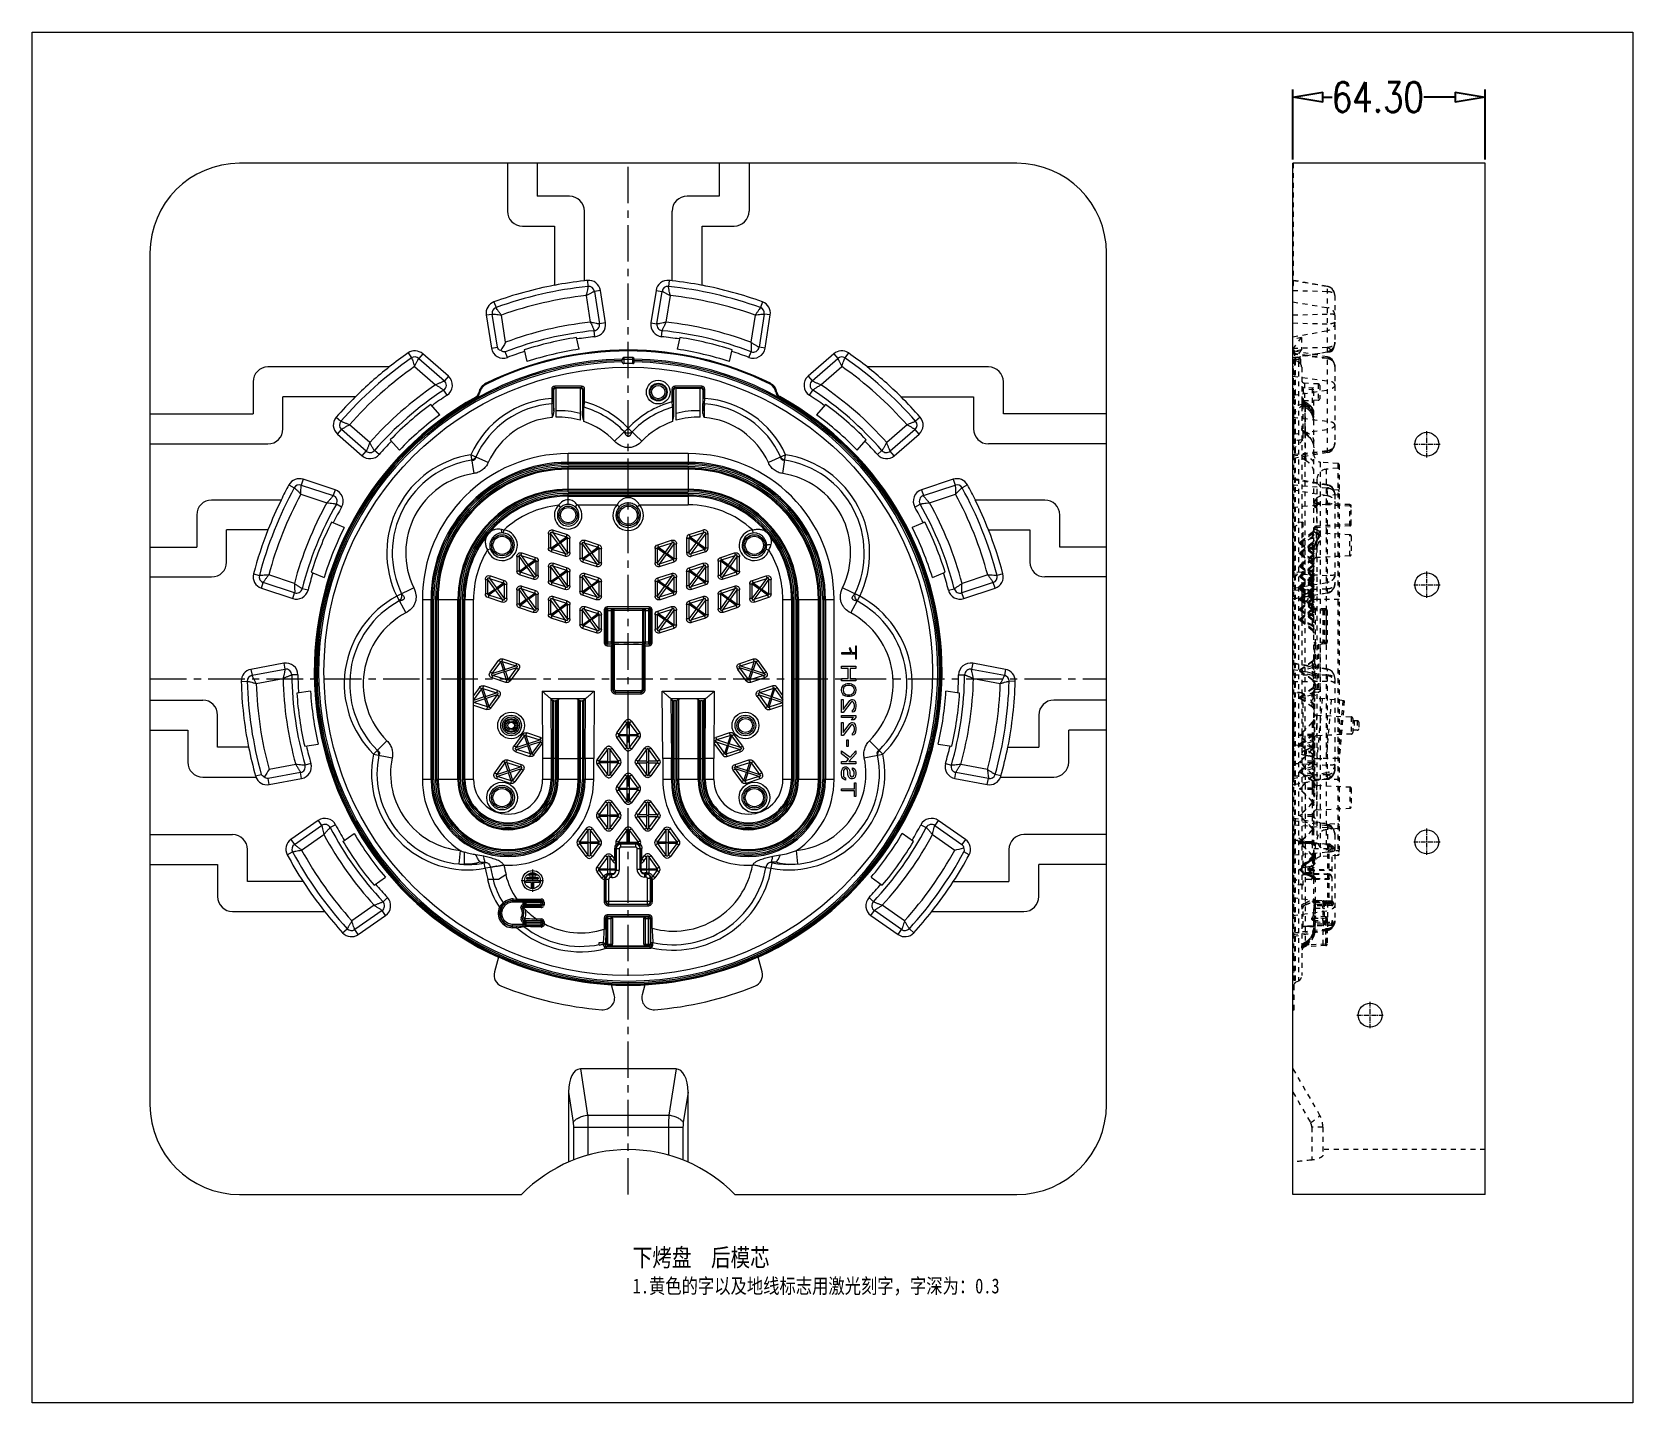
# Model space of a CAD drawing. Header units: millimetres. Extents: x 1815 to 2350, y 526 to 985.
import ezdxf

# ---------------------------------------------------------------- set-up
doc = ezdxf.new("R2010")
doc.units = ezdxf.units.MM
doc.header["$LTSCALE"] = 16.334999
doc.linetypes.add('CENTER', pattern=[0.6, 0.375, -0.075, 0.075, -0.075])
doc.linetypes.add('HIDDEN', pattern=[0.2, 0.1, -0.1])
doc.layers.get('0').update_dxf_attribs({"lineweight": 18})
doc.layers.add('DEFAULT_2', color=8, linetype='HIDDEN', lineweight=18)
doc.styles.get("Standard").update_dxf_attribs({"font": 'txt.shx', "width": 0.8})
doc.dimstyles.new('STANDARD$0', dxfattribs={"dimscale": 2, "dimtxt": 3, "dimasz": 3, "dimexe": 1.25, "dimexo": 0.625, "dimgap": 0.5, "dimtad": 0, "dimdsep": 46, "dimtxsty": 'Standard', "dimblk": 'CLOSEDBLANK', "dimcen": 0, "dimdle": 6, "dimclrt": 2, "dimazin": 2, "dimtfac": 2, "dimtmove": 1, "dimatfit": 3, "dimfxl": 0, "dimtolj": 1, "dimarcsym": 0})

msp = doc.modelspace()

# ---------------------------------------------------------------- texts
at = {"insert": (2015.51, 577.975), "char_height": 10, "width": 421.55294, "attachment_point": 1}
msp.add_mtext('{\\fSimSun|b0|i0|c134|p2;\\H0.6x;下烤盘  后模芯\\P\\H0.83333x;1.黄色的字以及地线标志用激光刻字，字深为：0.3}', dxfattribs=at)

# ---------------------------------------------------------------- blocks, each defined once
blk = doc.blocks.new('_ClosedBlank_0')
at = {"color": 0, "linetype": 'ByBlock', "lineweight": -2}
for p, q in [((-1, 0.167), (0, 0)), ((-1, 0.167), (-1, -0.167)), ((0, 0), (-1, -0.167))]:
    blk.add_line(p, q, dxfattribs=at)
blk = doc.blocks.new('*X3')
at = {"color": 6, "lineweight": -2}
for p, q in [((2236.4, 942.32), (2236.4, 965.73)), ((2300.7, 942.32), (2300.7, 965.73)), ((2246.4, 963.23), (2249.47, 963.23)), ((2290.7, 963.23), (2280.13, 963.23))]:
    blk.add_line(p, q, dxfattribs=at)
at = {"color": 6, "lineweight": -2, "xscale": 10, "yscale": 10, "zscale": 10, "rotation": 180}
blk.add_blockref('_ClosedBlank_0', (2236.4, 963.23), dxfattribs=at)
at = {"color": 6, "lineweight": -2, "xscale": 10, "yscale": 10, "zscale": 10}
blk.add_blockref('_ClosedBlank_0', (2300.7, 963.23), dxfattribs=at)
at = {"color": 4, "insert": (2264.8, 963.23), "char_height": 10, "width": 44.5714, "attachment_point": 5}
blk.add_mtext('64.30', dxfattribs=at)
blk = doc.blocks.new('_CLOSEDBLANK')
at = {"color": 0, "linetype": 'ByBlock', "lineweight": -2}
for p, q in [((-1, 0.166667), (0, 0)), ((-1, 0.166667), (-1, -0.166667)), ((0, 0), (-1, -0.166667))]:
    blk.add_line(p, q, dxfattribs=at)

# ---------------------------------------------------------------- dimensions: what is measured, and where the dimension line sits
dim = msp.add_linear_dim(base=(2300.696, 963.232), p1=(2236.396, 941.071), p2=(2300.696, 941.071), dimstyle='STANDARD$0', override={"dimtxt": 5, "dimasz": 5, "dimgap": 0, "dimzin": 0, "dimsah": 1, "dimdle": 10, "dimclrd": 6, "dimclre": 6, "dimclrt": 4, "dimtzin": 0})
dim.commit()
dim.dimension.update_dxf_attribs({"geometry": '*X3', "text_midpoint": (2264.801, 968.232), "dimtype": 160})

# ---------------------------------------------------------------- linework, layer by layer
at = {"color": 7, "linetype": 'Continuous'}
for p, q in [((2143.998, 941.071), (1883.998, 941.071)), ((1973.587, 941.071), (1973.587, 925.076)), ((1983.587, 941.071), (1983.587, 930.076)), ((2044.41, 941.071), (2044.41, 930.076)), ((2054.41, 941.071), (2054.41, 925.076)), ((2236.396, 596.071), (2236.396, 941.071)), ((2300.696, 941.071), (2236.396, 941.071)), ((2300.696, 596.071), (2300.696, 941.071)), ((1994.316, 930.076), (1983.587, 930.076)), ((2044.41, 930.076), (2033.681, 930.076)), ((1999.316, 901.765), (1999.316, 925.076)), ((2028.681, 901.765), (2028.681, 925.076)), ((1978.587, 920.076), (1989.316, 920.076)), ((1989.316, 920.076), (1989.316, 900.25)), ((2038.681, 900.25), (2038.681, 920.076)), ((2038.681, 920.076), (2049.41, 920.076)), ((1853.998, 911.071), (1853.998, 626.071)), ((2173.998, 626.071), (2173.998, 911.071)), ((2000.322, 901.901), (2000.533, 899.88)), ((2027.675, 901.901), (2027.463, 899.88)), ((1969.083, 894.708), (1969.777, 892.799)), ((1999.906, 896.851), (2001.296, 887.906)), ((2004.69, 898.536), (2002.683, 898.225)), ((2002.683, 898.225), (2004.373, 887.34)), ((2006.381, 887.652), (2004.69, 898.536)), ((2023.306, 898.536), (2021.616, 887.652)), ((2023.306, 898.536), (2025.314, 898.225)), ((2023.623, 887.34), (2025.314, 898.225)), ((2026.703, 887.917), (2028.088, 896.839)), ((2058.913, 894.708), (2058.219, 892.799)), ((1966.497, 890.335), (1968.504, 890.646)), ((1966.497, 890.335), (1968.22, 879.236)), ((1970.228, 879.548), (1968.504, 890.646)), ((1972.96, 881.202), (1971.547, 890.301)), ((2056.448, 890.296), (2055.038, 881.212)), ((2059.493, 890.646), (2057.769, 879.548)), ((2061.5, 890.335), (2059.493, 890.646)), ((2059.776, 879.236), (2061.5, 890.335)), ((2002.825, 883.058), (2002.623, 885.079)), ((2006.381, 887.652), (2004.373, 887.34)), ((2021.616, 887.652), (2023.623, 887.34)), ((2025.171, 883.058), (2025.373, 885.079)), ((1968.22, 879.236), (1970.228, 879.548)), ((1979.194, 878.627), (1980.123, 874.718)), ((1997.635, 878.879), (1996.707, 882.788)), ((2031.29, 882.788), (2030.361, 878.879)), ((2047.874, 874.718), (2048.802, 878.627)), ((2059.776, 879.236), (2057.769, 879.548)), ((1940.339, 877.613), (1941.495, 875.942)), ((1942.537, 873.081), (1949.574, 866.941)), ((1945.244, 877.336), (1943.908, 875.806)), ((1943.908, 875.806), (1952.485, 868.321)), ((1953.821, 869.852), (1945.244, 877.336)), ((1973.608, 876.116), (1972.879, 878.012)), ((2011.988, 874.513), (2011.988, 875.572)), ((2011.988, 875.572), (2015.7, 875.572)), ((2012.491, 876.075), (2012.491, 874.049)), ((2015.506, 876.075), (2012.491, 876.075)), ((2015.506, 874.049), (2015.506, 876.075)), ((2016.008, 874.513), (2016.008, 875.572)), ((2054.388, 876.116), (2055.117, 878.012)), ((2082.752, 877.336), (2074.175, 869.852)), ((2075.511, 868.321), (2084.088, 875.806)), ((2078.431, 866.948), (2085.45, 873.073)), ((2082.752, 877.336), (2084.088, 875.806)), ((2087.657, 877.613), (2086.502, 875.942)), ((1888.476, 867.934), (1888.476, 857.205)), ((1934.037, 872.934), (1893.476, 872.934)), ((1953.821, 869.852), (1952.485, 868.321)), ((2074.175, 869.852), (2075.511, 868.321)), ((2134.52, 872.934), (2093.96, 872.934)), ((2139.52, 857.205), (2139.52, 867.934)), ((1898.476, 852.205), (1898.476, 862.934)), ((1922.723, 862.934), (1898.476, 862.934)), ((1953.385, 863.493), (1952.271, 865.192)), ((1962.969, 862.866), (1962.953, 862.857)), ((1963.099, 862.595), (1962.953, 862.857)), ((1964.248, 864.184), (1963.965, 864.238)), ((1966.554, 867.218), (1966.428, 867.475)), ((1988.396, 865.517), (1988.396, 862.398)), ((1988.396, 865.517), (1988.898, 865.517)), ((1988.898, 862.398), (1988.396, 862.398)), ((1988.898, 862.399), (1988.898, 865.517)), ((1989.084, 865.331), (1988.898, 865.517)), ((1989.084, 858.288), (1989.084, 865.331)), ((1989.4, 866.019), (1989.4, 866.521)), ((1998.396, 866.521), (1989.4, 866.521)), ((1989.4, 866.019), (1989.586, 865.833)), ((1989.4, 866.019), (1998.396, 866.019)), ((1989.586, 865.833), (1989.878, 865.833)), ((1989.878, 856.11), (1989.878, 865.859)), ((1997.918, 865.859), (1989.878, 865.859)), ((1997.918, 865.859), (1997.918, 855.091)), ((1997.918, 865.833), (1998.211, 865.833)), ((1998.211, 865.833), (1998.396, 866.019)), ((1998.396, 866.521), (1998.396, 866.019)), ((1998.898, 865.517), (1998.713, 865.331)), ((1998.713, 865.331), (1998.713, 857.043)), ((1998.898, 865.517), (1998.898, 861.278)), ((1998.898, 865.517), (1999.4, 865.517)), ((1999.4, 861.278), (1999.4, 865.517)), ((2028.596, 865.517), (2028.596, 861.278)), ((2028.596, 865.517), (2029.098, 865.517)), ((2029.098, 861.278), (2029.098, 865.517)), ((2029.284, 865.331), (2029.098, 865.517)), ((2029.284, 857.044), (2029.284, 865.331)), ((2029.6, 866.019), (2029.6, 866.521)), ((2038.596, 866.521), (2029.6, 866.521)), ((2029.6, 866.019), (2029.786, 865.833)), ((2029.6, 866.019), (2038.596, 866.019)), ((2029.786, 865.833), (2030.078, 865.833)), ((2030.078, 855.091), (2030.078, 865.859)), ((2030.078, 865.859), (2038.118, 865.859)), ((2038.118, 856.11), (2038.118, 865.859)), ((2038.118, 865.833), (2038.411, 865.833)), ((2038.411, 865.833), (2038.596, 866.019)), ((2038.596, 866.521), (2038.596, 866.019)), ((2039.098, 865.517), (2038.913, 865.331)), ((2038.913, 865.331), (2038.913, 858.288)), ((2039.098, 865.517), (2039.098, 862.399)), ((2039.098, 865.517), (2039.6, 865.517)), ((2039.6, 862.398), (2039.098, 862.398)), ((2039.6, 862.398), (2039.6, 865.517)), ((2061.442, 867.218), (2061.569, 867.475)), ((2063.407, 864.484), (2063.692, 864.523)), ((2064.582, 862.77), (2064.727, 863.032)), ((2064.712, 863.041), (2064.727, 863.032)), ((2074.612, 863.493), (2075.726, 865.192)), ((2105.273, 862.934), (2129.52, 862.934)), ((2129.52, 862.934), (2129.52, 852.205)), ((1853.998, 857.205), (1888.476, 857.205)), ((1951, 856.951), (1947.969, 860.425)), ((1999.4, 861.278), (1998.898, 861.278)), ((2029.098, 861.278), (2028.596, 861.278)), ((2080.028, 860.425), (2076.996, 856.951)), ((2173.998, 857.205), (2139.52, 857.205)), ((2236.396, 857.205), (2236.546, 857.205)), ((2236.546, 857.205), (2236.546, 847.205)), ((1916.312, 856.125), (1917.844, 854.791)), ((1916.699, 850.485), (1918.035, 852.015)), ((1926.323, 844.783), (1918.035, 852.015)), ((1927.523, 847.656), (1920.719, 853.594)), ((2013.998, 852.499), (2009.409, 848.101)), ((2018.587, 848.101), (2013.998, 852.499)), ((2107.275, 853.592), (2100.48, 847.662)), ((2109.962, 852.015), (2101.674, 844.783)), ((2111.298, 850.485), (2109.962, 852.015)), ((2111.684, 856.125), (2110.152, 854.791)), ((2236.396, 852.205), (2236.546, 852.205)), ((1853.998, 847.205), (1893.476, 847.205)), ((1916.699, 850.485), (1924.987, 843.252)), ((1934.407, 848.59), (1937.438, 845.116)), ((2090.558, 845.116), (2093.59, 848.59)), ((2103.01, 843.252), (2111.298, 850.485)), ((2173.998, 847.205), (2134.52, 847.205)), ((2236.396, 847.205), (2236.546, 847.205)), ((1924.987, 843.252), (1926.323, 844.783)), ((1930.634, 843.64), (1929.102, 844.974)), ((1961.336, 843.561), (1962.321, 837.281)), ((1967.122, 840.929), (1961.336, 843.561)), ((1993.898, 840.149), (1993.898, 843.949)), ((2034.098, 843.949), (1993.898, 843.949)), ((1993.898, 841.065), (2034.098, 841.065)), ((2034.098, 843.949), (2034.098, 840.149)), ((2066.661, 843.561), (2060.874, 840.93)), ((2065.675, 837.281), (2066.661, 843.561)), ((2097.362, 843.64), (2098.895, 844.974)), ((2103.01, 843.252), (2101.674, 844.783)), ((2034.098, 840.65), (1993.898, 840.65)), ((1993.898, 840.149), (2034.098, 840.149)), ((1993.898, 831.212), (1993.898, 839.57)), ((2034.098, 839.57), (1993.898, 839.57)), ((1993.898, 839.07), (2034.098, 839.07)), ((2034.098, 838.726), (1993.898, 838.726)), ((2034.098, 839.57), (2034.098, 831.212)), ((1900.505, 833.489), (1902.285, 832.51)), ((1904.471, 830.37), (1913.204, 827.48)), ((1905.266, 835.359), (1904.628, 833.43)), ((1904.628, 833.43), (1915.266, 829.909)), ((1915.905, 831.838), (1905.266, 835.359)), ((1915.905, 831.838), (1915.266, 829.909)), ((1993.898, 832.056), (2034.098, 832.056)), ((2034.098, 831.713), (1993.898, 831.713)), ((1993.898, 831.212), (2034.098, 831.212)), ((1993.898, 826.937), (1993.898, 830.634)), ((2034.098, 830.634), (1993.898, 830.634)), ((2034.098, 830.634), (2034.098, 826.834)), ((2122.73, 835.359), (2112.092, 831.838)), ((2112.092, 831.838), (2112.73, 829.909)), ((2112.73, 829.909), (2123.368, 833.43)), ((2114.809, 827.485), (2123.514, 830.366)), ((2122.73, 835.359), (2123.368, 833.43)), ((2127.492, 833.489), (2125.712, 832.51)), ((1897.883, 828.405), (1874.629, 828.405)), ((1918.118, 826.051), (1916.356, 827.061)), ((1990.696, 826.671), (1991.391, 825.947)), ((1993.898, 830.133), (2034.098, 830.133)), ((1993.898, 829.718), (2034.098, 829.718)), ((1996.266, 826.074), (1996.922, 826.834)), ((1996.922, 826.834), (2010.257, 826.834)), ((2010.99, 826.148), (2010.257, 826.834)), ((2017.007, 826.148), (2017.739, 826.834)), ((2017.739, 826.834), (2034.098, 826.834)), ((2109.878, 826.051), (2111.641, 827.061)), ((2153.367, 828.405), (2130.113, 828.405)), ((1869.629, 823.405), (1869.629, 812.676)), ((1919, 819.232), (1914.726, 820.961)), ((2113.271, 820.961), (2108.997, 819.232)), ((2158.367, 812.676), (2158.367, 823.405)), ((1879.629, 807.676), (1879.629, 818.405)), ((1893.46, 818.405), (1879.629, 818.405)), ((1972.25, 817.376), (1972.362, 818.374)), ((1987.299, 817.136), (1987.299, 812.317)), ((1987.299, 817.136), (1988.161, 817.136)), ((1988.161, 812.317), (1988.161, 817.136)), ((1990.452, 813.982), (1988.161, 817.136)), ((1988.725, 817.545), (1988.991, 818.365)), ((1988.725, 817.545), (1991.016, 814.392)), ((1988.725, 817.545), (1993.308, 816.056)), ((1988.991, 818.365), (1993.574, 816.876)), ((1991.016, 814.392), (1993.308, 816.056)), ((1993.605, 815.647), (1991.314, 813.982)), ((1993.308, 816.056), (1993.574, 816.876)), ((1993.605, 815.647), (1993.605, 810.828)), ((1993.605, 815.647), (1994.467, 815.647)), ((1994.467, 810.828), (1994.467, 815.647)), ((1999.278, 814.117), (1999.544, 814.936)), ((1999.544, 814.936), (2004.127, 813.447)), ((2023.87, 813.447), (2028.453, 814.936)), ((2028.453, 814.936), (2028.719, 814.117)), ((2033.529, 815.647), (2033.529, 810.828)), ((2033.529, 815.647), (2034.391, 815.647)), ((2034.391, 810.828), (2034.391, 815.647)), ((2036.682, 813.982), (2034.391, 815.647)), ((2034.422, 816.876), (2039.005, 818.365)), ((2034.422, 816.876), (2034.689, 816.056)), ((2034.689, 816.056), (2039.271, 817.545)), ((2034.689, 816.056), (2036.98, 814.392)), ((2036.98, 814.392), (2039.271, 817.545)), ((2039.835, 817.136), (2037.544, 813.982)), ((2039.005, 818.365), (2039.271, 817.545)), ((2039.835, 817.136), (2039.835, 812.317)), ((2039.835, 817.136), (2040.697, 817.136)), ((2040.697, 812.317), (2040.697, 817.136)), ((2055.747, 817.377), (2055.634, 818.374)), ((2134.536, 818.405), (2148.367, 818.405)), ((2148.367, 818.405), (2148.367, 807.676)), ((1853.998, 812.676), (1869.629, 812.676)), ((1967.865, 812.018), (1966.91, 811.71)), ((1976.747, 809.469), (1976.747, 804.65)), ((1976.747, 809.469), (1977.608, 809.469)), ((1977.608, 804.65), (1977.608, 809.469)), ((1979.9, 806.315), (1977.608, 809.469)), ((1978.173, 809.879), (1978.439, 810.698)), ((1978.173, 809.879), (1980.464, 806.725)), ((1978.173, 809.879), (1982.755, 808.39)), ((1978.439, 810.698), (1983.022, 809.209)), ((1982.755, 808.39), (1983.022, 809.209)), ((1988.161, 812.317), (1987.299, 812.317)), ((1988.161, 812.317), (1990.452, 813.982)), ((1988.459, 811.907), (1988.192, 811.088)), ((1992.775, 809.599), (1988.192, 811.088)), ((1990.75, 813.572), (1988.459, 811.907)), ((1993.041, 810.418), (1988.459, 811.907)), ((1993.041, 810.418), (1990.75, 813.572)), ((1990.787, 813.912), (1990.979, 814.052)), ((1991.314, 813.982), (1993.605, 810.828)), ((1993.041, 810.418), (1992.775, 809.599)), ((1994.467, 810.828), (1993.605, 810.828)), ((1997.852, 813.707), (1997.852, 808.888)), ((1997.852, 813.707), (1998.713, 813.707)), ((1998.713, 808.888), (1997.852, 808.888)), ((1998.713, 808.888), (1998.713, 813.707)), ((2001.005, 810.553), (1998.713, 813.707)), ((1998.713, 808.888), (2001.005, 810.553)), ((2001.303, 810.143), (1999.011, 808.479)), ((1999.278, 814.117), (2001.569, 810.963)), ((1999.278, 814.117), (2003.86, 812.628)), ((2003.594, 806.99), (2001.303, 810.143)), ((2001.34, 810.483), (2001.532, 810.623)), ((2001.569, 810.963), (2003.86, 812.628)), ((2004.158, 812.218), (2001.867, 810.553)), ((2001.867, 810.553), (2004.158, 807.399)), ((2003.86, 812.628), (2004.127, 813.447)), ((2004.158, 812.218), (2004.158, 807.399)), ((2004.158, 812.218), (2005.02, 812.218)), ((2005.02, 807.399), (2005.02, 812.218)), ((2022.977, 812.218), (2022.977, 807.399)), ((2023.838, 812.218), (2022.977, 812.218)), ((2023.838, 807.399), (2023.838, 812.218)), ((2026.13, 810.553), (2023.838, 812.218)), ((2023.838, 807.399), (2026.13, 810.553)), ((2024.136, 812.628), (2023.87, 813.447)), ((2024.136, 812.628), (2028.719, 814.117)), ((2024.136, 812.628), (2026.428, 810.963)), ((2026.694, 810.143), (2024.403, 806.99)), ((2026.428, 810.963), (2028.719, 814.117)), ((2026.657, 810.483), (2026.465, 810.623)), ((2028.985, 808.479), (2026.694, 810.143)), ((2029.283, 813.707), (2026.992, 810.553)), ((2026.992, 810.553), (2029.283, 808.888)), ((2029.283, 813.707), (2029.283, 808.888)), ((2029.283, 813.707), (2030.145, 813.707)), ((2029.283, 808.888), (2030.145, 808.888)), ((2030.145, 808.888), (2030.145, 813.707)), ((2034.391, 810.828), (2033.529, 810.828)), ((2034.391, 810.828), (2036.682, 813.982)), ((2037.246, 813.572), (2034.955, 810.418)), ((2039.538, 811.907), (2034.955, 810.418)), ((2035.221, 809.599), (2034.955, 810.418)), ((2039.804, 811.088), (2035.221, 809.599)), ((2037.017, 814.052), (2037.209, 813.912)), ((2039.538, 811.907), (2037.246, 813.572)), ((2037.544, 813.982), (2039.835, 812.317)), ((2039.804, 811.088), (2039.538, 811.907)), ((2040.697, 812.317), (2039.835, 812.317)), ((2044.975, 809.209), (2049.558, 810.698)), ((2045.241, 808.39), (2044.975, 809.209)), ((2045.241, 808.39), (2049.824, 809.879)), ((2047.533, 806.725), (2049.824, 809.879)), ((2050.388, 809.469), (2048.097, 806.315)), ((2049.558, 810.698), (2049.824, 809.879)), ((2050.388, 809.469), (2050.388, 804.65)), ((2050.388, 809.469), (2051.25, 809.469)), ((2051.25, 804.65), (2051.25, 809.469)), ((2060.131, 812.018), (2061.086, 811.71)), ((2173.998, 812.676), (2158.367, 812.676)), ((2236.396, 812.676), (2236.546, 812.676)), ((2236.546, 812.676), (2236.546, 802.676)), ((1888.655, 803.716), (1890.62, 803.204)), ((1907.972, 804.276), (1912.246, 802.546)), ((1977.608, 804.65), (1976.747, 804.65)), ((1977.608, 804.65), (1979.9, 806.315)), ((1977.906, 804.24), (1977.64, 803.421)), ((1980.198, 805.905), (1977.906, 804.24)), ((1982.489, 802.751), (1977.906, 804.24)), ((1982.489, 802.751), (1980.198, 805.905)), ((1980.427, 806.385), (1980.235, 806.245)), ((1980.464, 806.725), (1982.755, 808.39)), ((1983.053, 807.98), (1980.762, 806.315)), ((1980.762, 806.315), (1983.053, 803.161)), ((1983.053, 807.98), (1983.053, 803.161)), ((1983.053, 807.98), (1983.915, 807.98)), ((1983.915, 803.161), (1983.915, 807.98)), ((1987.299, 806.04), (1987.299, 801.222)), ((1987.299, 806.04), (1988.161, 806.04)), ((1988.161, 801.222), (1988.161, 806.04)), ((1990.452, 802.886), (1988.161, 806.04)), ((1988.725, 806.45), (1988.991, 807.269)), ((1988.725, 806.45), (1991.016, 803.296)), ((1988.725, 806.45), (1993.308, 804.961)), ((1988.991, 807.269), (1993.574, 805.78)), ((1991.016, 803.296), (1993.308, 804.961)), ((1993.605, 804.551), (1991.314, 802.886)), ((1993.308, 804.961), (1993.574, 805.78)), ((1993.605, 804.551), (1993.605, 799.733)), ((1993.605, 804.551), (1994.467, 804.551)), ((1994.467, 799.733), (1994.467, 804.551)), ((1999.011, 808.479), (1998.745, 807.659)), ((2003.328, 806.17), (1998.745, 807.659)), ((2003.594, 806.99), (1999.011, 808.479)), ((1999.278, 803.021), (1999.544, 803.841)), ((1999.544, 803.841), (2004.127, 802.352)), ((2003.594, 806.99), (2003.328, 806.17)), ((2005.02, 807.399), (2004.158, 807.399)), ((2023.838, 807.399), (2022.977, 807.399)), ((2023.87, 802.352), (2028.453, 803.841)), ((2028.985, 808.479), (2024.403, 806.99)), ((2024.669, 806.17), (2024.403, 806.99)), ((2029.252, 807.659), (2024.669, 806.17)), ((2028.453, 803.841), (2028.719, 803.021)), ((2028.985, 808.479), (2029.252, 807.659)), ((2033.529, 804.551), (2033.529, 799.733)), ((2034.391, 804.551), (2033.529, 804.551)), ((2034.391, 799.733), (2034.391, 804.551)), ((2036.682, 802.886), (2034.391, 804.551)), ((2034.422, 805.78), (2039.005, 807.269)), ((2034.689, 804.961), (2034.422, 805.78)), ((2034.689, 804.961), (2039.271, 806.45)), ((2034.689, 804.961), (2036.98, 803.296)), ((2036.98, 803.296), (2039.271, 806.45)), ((2039.835, 806.04), (2037.544, 802.886)), ((2039.005, 807.269), (2039.271, 806.45)), ((2039.835, 806.04), (2039.835, 801.222)), ((2039.835, 806.04), (2040.697, 806.04)), ((2040.697, 801.222), (2040.697, 806.04)), ((2044.082, 807.98), (2044.082, 803.161)), ((2044.943, 807.98), (2044.082, 807.98)), ((2044.943, 803.161), (2044.943, 807.98)), ((2047.235, 806.315), (2044.943, 807.98)), ((2044.943, 803.161), (2047.235, 806.315)), ((2045.241, 808.39), (2047.533, 806.725)), ((2047.799, 805.905), (2045.508, 802.751)), ((2050.09, 804.24), (2045.508, 802.751)), ((2047.762, 806.245), (2047.57, 806.385)), ((2050.09, 804.24), (2047.799, 805.905)), ((2048.097, 806.315), (2050.388, 804.65)), ((2050.09, 804.24), (2050.357, 803.421)), ((2050.388, 804.65), (2051.25, 804.65)), ((2115.75, 802.546), (2120.024, 804.276)), ((2139.342, 803.716), (2137.376, 803.204)), ((2236.396, 807.676), (2236.546, 807.676)), ((1853.998, 802.676), (1874.629, 802.676)), ((1891.269, 798.911), (1891.907, 800.839)), ((1891.269, 798.911), (1901.736, 795.447)), ((1902.374, 797.375), (1891.907, 800.839)), ((1902.3, 800.512), (1893.711, 803.354)), ((1906.87, 798.26), (1904.901, 798.76)), ((1942.273, 798.997), (1936.548, 796.236)), ((1966.194, 801.802), (1966.194, 796.983)), ((1966.194, 801.802), (1967.056, 801.802)), ((1967.056, 796.983), (1967.056, 801.802)), ((1969.347, 798.648), (1967.056, 801.802)), ((1967.056, 796.983), (1969.347, 798.648)), ((1969.645, 798.238), (1967.354, 796.574)), ((1967.62, 802.212), (1967.886, 803.031)), ((1967.62, 802.212), (1969.911, 799.058)), ((1967.62, 802.212), (1972.203, 800.723)), ((1967.886, 803.031), (1972.469, 801.542)), ((1971.936, 795.085), (1969.645, 798.238)), ((1969.682, 798.578), (1969.874, 798.718)), ((1969.911, 799.058), (1972.203, 800.723)), ((1972.5, 800.313), (1970.209, 798.648)), ((1970.209, 798.648), (1972.5, 795.494)), ((1972.203, 800.723), (1972.469, 801.542)), ((1972.5, 800.313), (1972.5, 795.494)), ((1972.5, 800.313), (1973.362, 800.313)), ((1973.362, 795.494), (1973.362, 800.313)), ((1976.747, 798.373), (1976.747, 793.555)), ((1976.747, 798.373), (1977.608, 798.373)), ((1977.608, 793.555), (1977.608, 798.373)), ((1979.9, 795.219), (1977.608, 798.373)), ((1982.223, 801.932), (1977.64, 803.421)), ((1978.173, 798.783), (1978.439, 799.603)), ((1978.173, 798.783), (1980.464, 795.629)), ((1978.173, 798.783), (1982.755, 797.294)), ((1978.439, 799.603), (1983.022, 798.114)), ((1982.489, 802.751), (1982.223, 801.932)), ((1982.755, 797.294), (1983.022, 798.114)), ((1983.915, 803.161), (1983.053, 803.161)), ((1988.161, 801.222), (1987.299, 801.222)), ((1988.161, 801.222), (1990.452, 802.886)), ((1988.459, 800.812), (1988.192, 799.992)), ((1992.775, 798.503), (1988.192, 799.992)), ((1990.75, 802.477), (1988.459, 800.812)), ((1993.041, 799.323), (1988.459, 800.812)), ((1993.041, 799.323), (1990.75, 802.477)), ((1990.787, 802.817), (1990.979, 802.956)), ((1991.314, 802.886), (1993.605, 799.733)), ((1993.041, 799.323), (1992.775, 798.503)), ((1994.467, 799.733), (1993.605, 799.733)), ((1997.852, 802.611), (1997.852, 797.793)), ((1997.852, 802.611), (1998.713, 802.611)), ((1998.713, 797.793), (1998.713, 802.611)), ((2001.005, 799.458), (1998.713, 802.611)), ((1998.713, 797.793), (2001.005, 799.458)), ((2001.303, 799.048), (1999.011, 797.383)), ((1999.278, 803.021), (2001.569, 799.867)), ((1999.278, 803.021), (2003.86, 801.532)), ((2003.594, 795.894), (2001.303, 799.048)), ((2001.532, 799.527), (2001.34, 799.388)), ((2001.569, 799.867), (2003.86, 801.532)), ((2004.158, 801.122), (2001.867, 799.458)), ((2001.867, 799.458), (2004.158, 796.304)), ((2003.86, 801.532), (2004.127, 802.352)), ((2004.158, 801.122), (2004.158, 796.304)), ((2004.158, 801.122), (2005.02, 801.122)), ((2005.02, 796.304), (2005.02, 801.122)), ((2022.977, 801.122), (2022.977, 796.304)), ((2023.838, 801.122), (2022.977, 801.122)), ((2023.838, 796.304), (2023.838, 801.122)), ((2026.13, 799.458), (2023.838, 801.122)), ((2023.838, 796.304), (2026.13, 799.458)), ((2024.136, 801.532), (2023.87, 802.352)), ((2024.136, 801.532), (2028.719, 803.021)), ((2024.136, 801.532), (2026.428, 799.867)), ((2026.694, 799.048), (2024.403, 795.894)), ((2026.428, 799.867), (2028.719, 803.021)), ((2026.465, 799.527), (2026.657, 799.388)), ((2028.985, 797.383), (2026.694, 799.048)), ((2029.283, 802.611), (2026.992, 799.458)), ((2026.992, 799.458), (2029.283, 797.793)), ((2029.283, 802.611), (2029.283, 797.793)), ((2029.283, 802.611), (2030.145, 802.611)), ((2030.145, 797.793), (2030.145, 802.611)), ((2034.391, 799.733), (2033.529, 799.733)), ((2034.391, 799.733), (2036.682, 802.886)), ((2037.246, 802.477), (2034.955, 799.323)), ((2039.538, 800.812), (2034.955, 799.323)), ((2035.221, 798.503), (2034.955, 799.323)), ((2039.804, 799.992), (2035.221, 798.503)), ((2037.209, 802.817), (2037.017, 802.956)), ((2039.538, 800.812), (2037.246, 802.477)), ((2037.544, 802.886), (2039.835, 801.222)), ((2039.538, 800.812), (2039.804, 799.992)), ((2039.835, 801.222), (2040.697, 801.222)), ((2044.943, 803.161), (2044.082, 803.161)), ((2044.975, 798.114), (2049.558, 799.603)), ((2045.241, 797.294), (2044.975, 798.114)), ((2045.241, 797.294), (2049.824, 798.783)), ((2045.774, 801.932), (2045.508, 802.751)), ((2050.357, 803.421), (2045.774, 801.932)), ((2047.533, 795.629), (2049.824, 798.783)), ((2050.388, 798.373), (2048.097, 795.219)), ((2049.558, 799.603), (2049.824, 798.783)), ((2050.388, 798.373), (2051.25, 798.373)), ((2050.388, 798.373), (2050.388, 793.555)), ((2051.25, 793.555), (2051.25, 798.373)), ((2055.496, 800.313), (2054.634, 800.313)), ((2054.634, 800.313), (2054.634, 795.494)), ((2055.496, 795.494), (2055.496, 800.313)), ((2057.787, 798.648), (2055.496, 800.313)), ((2055.496, 795.494), (2057.787, 798.648)), ((2055.527, 801.542), (2060.11, 803.031)), ((2055.794, 800.723), (2055.527, 801.542)), ((2055.794, 800.723), (2060.376, 802.212)), ((2055.794, 800.723), (2058.085, 799.058)), ((2058.351, 798.238), (2056.06, 795.085)), ((2058.085, 799.058), (2060.376, 802.212)), ((2058.314, 798.578), (2058.122, 798.718)), ((2060.643, 796.574), (2058.351, 798.238)), ((2060.94, 801.802), (2058.649, 798.648)), ((2058.649, 798.648), (2060.94, 796.983)), ((2060.11, 803.031), (2060.376, 802.212)), ((2060.94, 801.802), (2061.802, 801.802)), ((2060.94, 801.802), (2060.94, 796.983)), ((2061.802, 796.983), (2061.802, 801.802)), ((2091.449, 796.236), (2085.723, 798.997)), ((2121.127, 798.26), (2123.096, 798.76)), ((2136.089, 800.839), (2125.622, 797.375)), ((2134.282, 803.353), (2125.702, 800.514)), ((2126.261, 795.447), (2136.728, 798.911)), ((2136.728, 798.911), (2136.089, 800.839)), ((2173.998, 802.676), (2153.367, 802.676)), ((2236.396, 802.676), (2236.546, 802.676)), ((1901.736, 795.447), (1902.374, 797.375)), ((1936.548, 796.236), (1939.557, 790.638)), ((1945.141, 795.191), (1945.141, 734.891)), ((1945.141, 795.191), (1948.941, 795.191)), ((1948.025, 734.891), (1948.025, 795.191)), ((1948.44, 795.191), (1948.44, 734.891)), ((1948.941, 734.891), (1948.941, 795.191)), ((1949.519, 795.191), (1949.519, 734.891)), ((1949.519, 795.191), (1957.877, 795.191)), ((1950.02, 734.891), (1950.02, 795.191)), ((1950.363, 795.191), (1950.363, 734.891)), ((1957.033, 734.891), (1957.033, 795.191)), ((1957.377, 795.191), (1957.377, 734.891)), ((1957.877, 734.891), (1957.877, 795.191)), ((1958.456, 795.191), (1958.456, 734.891)), ((1958.456, 795.191), (1962.256, 795.191)), ((1958.957, 734.891), (1958.957, 795.191)), ((1959.372, 734.891), (1959.372, 795.191)), ((1962.256, 734.891), (1962.256, 795.191)), ((1967.056, 796.983), (1966.194, 796.983)), ((1967.354, 796.574), (1967.087, 795.754)), ((1971.67, 794.265), (1967.087, 795.754)), ((1971.936, 795.085), (1967.354, 796.574)), ((1971.936, 795.085), (1971.67, 794.265)), ((1973.362, 795.494), (1972.5, 795.494)), ((1977.608, 793.555), (1976.747, 793.555)), ((1977.608, 793.555), (1979.9, 795.219)), ((1977.906, 793.145), (1977.64, 792.325)), ((1980.198, 794.81), (1977.906, 793.145)), ((1982.489, 791.656), (1977.906, 793.145)), ((1982.489, 791.656), (1980.198, 794.81)), ((1980.427, 795.289), (1980.235, 795.15)), ((1980.464, 795.629), (1982.755, 797.294)), ((1983.053, 796.884), (1980.762, 795.219)), ((1980.762, 795.219), (1983.053, 792.066)), ((1983.053, 796.884), (1983.053, 792.066)), ((1983.053, 796.884), (1983.915, 796.884)), ((1983.915, 792.066), (1983.915, 796.884)), ((1987.299, 794.945), (1987.299, 790.126)), ((1987.299, 794.945), (1988.161, 794.945)), ((1988.161, 790.126), (1988.161, 794.945)), ((1990.452, 791.791), (1988.161, 794.945)), ((1988.725, 795.354), (1988.991, 796.174)), ((1988.725, 795.354), (1991.016, 792.201)), ((1988.725, 795.354), (1993.308, 793.865)), ((1988.991, 796.174), (1993.574, 794.685)), ((1991.016, 792.201), (1993.308, 793.865)), ((1993.605, 793.456), (1991.314, 791.791)), ((1993.308, 793.865), (1993.574, 794.685)), ((1993.605, 793.456), (1993.605, 788.637)), ((1993.605, 793.456), (1994.467, 793.456)), ((1994.467, 788.637), (1994.467, 793.456)), ((1998.713, 797.793), (1997.852, 797.793)), ((1999.011, 797.383), (1998.745, 796.563)), ((2003.328, 795.074), (1998.745, 796.563)), ((2003.594, 795.894), (1999.011, 797.383)), ((1999.278, 791.926), (1999.544, 792.745)), ((1999.544, 792.745), (2004.127, 791.256)), ((2003.594, 795.894), (2003.328, 795.074)), ((2005.02, 796.304), (2004.158, 796.304)), ((2023.838, 796.304), (2022.977, 796.304)), ((2023.87, 791.256), (2028.453, 792.745)), ((2028.985, 797.383), (2024.403, 795.894)), ((2024.669, 795.074), (2024.403, 795.894)), ((2029.252, 796.563), (2024.669, 795.074)), ((2028.453, 792.745), (2028.719, 791.926)), ((2028.985, 797.383), (2029.252, 796.563)), ((2029.283, 797.793), (2030.145, 797.793)), ((2033.529, 793.456), (2033.529, 788.637)), ((2034.391, 793.456), (2033.529, 793.456)), ((2034.391, 788.637), (2034.391, 793.456)), ((2036.682, 791.791), (2034.391, 793.456)), ((2034.422, 794.685), (2039.005, 796.174)), ((2034.689, 793.865), (2034.422, 794.685)), ((2034.689, 793.865), (2039.271, 795.354)), ((2034.689, 793.865), (2036.98, 792.201)), ((2036.98, 792.201), (2039.271, 795.354)), ((2039.835, 794.945), (2037.544, 791.791)), ((2039.005, 796.174), (2039.271, 795.354)), ((2039.835, 794.945), (2039.835, 790.126)), ((2039.835, 794.945), (2040.697, 794.945)), ((2040.697, 790.126), (2040.697, 794.945)), ((2044.082, 796.884), (2044.082, 792.066)), ((2044.943, 796.884), (2044.082, 796.884)), ((2044.943, 792.066), (2044.943, 796.884)), ((2047.235, 795.219), (2044.943, 796.884)), ((2044.943, 792.066), (2047.235, 795.219)), ((2045.241, 797.294), (2047.533, 795.629)), ((2047.799, 794.81), (2045.508, 791.656)), ((2050.09, 793.145), (2045.508, 791.656)), ((2047.762, 795.15), (2047.57, 795.289)), ((2050.09, 793.145), (2047.799, 794.81)), ((2048.097, 795.219), (2050.388, 793.555)), ((2050.09, 793.145), (2050.357, 792.325)), ((2050.388, 793.555), (2051.25, 793.555)), ((2055.496, 795.494), (2054.634, 795.494)), ((2060.643, 796.574), (2056.06, 795.085)), ((2056.326, 794.265), (2056.06, 795.085)), ((2060.909, 795.754), (2056.326, 794.265)), ((2060.643, 796.574), (2060.909, 795.754)), ((2060.94, 796.983), (2061.802, 796.983)), ((2065.741, 795.191), (2069.541, 795.191)), ((2065.741, 734.891), (2065.741, 795.191)), ((2068.625, 795.191), (2068.625, 734.891)), ((2069.04, 795.191), (2069.04, 734.891)), ((2069.541, 734.891), (2069.541, 795.191)), ((2070.119, 795.191), (2078.477, 795.191)), ((2070.119, 795.191), (2070.119, 734.891)), ((2070.62, 734.891), (2070.62, 795.191)), ((2070.963, 795.191), (2070.963, 734.891)), ((2077.633, 734.891), (2077.633, 795.191)), ((2077.977, 795.191), (2077.977, 734.891)), ((2078.477, 734.891), (2078.477, 795.191)), ((2079.056, 795.191), (2082.856, 795.191)), ((2079.056, 795.191), (2079.056, 734.891)), ((2079.557, 734.891), (2079.557, 795.191)), ((2079.972, 795.191), (2079.972, 734.891)), ((2082.856, 734.891), (2082.856, 795.191)), ((2088.439, 790.638), (2091.449, 796.236)), ((2126.261, 795.447), (2125.622, 797.375)), ((1982.223, 790.836), (1977.64, 792.325)), ((1982.489, 791.656), (1982.223, 790.836)), ((1983.915, 792.066), (1983.053, 792.066)), ((1988.161, 790.126), (1987.299, 790.126)), ((1988.161, 790.126), (1990.452, 791.791)), ((1988.459, 789.716), (1988.192, 788.897)), ((1992.775, 787.408), (1988.192, 788.897)), ((1990.75, 791.381), (1988.459, 789.716)), ((1993.041, 788.227), (1988.459, 789.716)), ((1993.041, 788.227), (1990.75, 791.381)), ((1990.787, 791.721), (1990.979, 791.861)), ((1991.314, 791.791), (1993.605, 788.637)), ((1993.041, 788.227), (1992.775, 787.408)), ((1994.467, 788.637), (1993.605, 788.637)), ((1997.852, 791.516), (1997.852, 786.697)), ((1997.852, 791.516), (1998.713, 791.516)), ((1998.713, 786.697), (1998.713, 791.516)), ((2001.005, 788.362), (1998.713, 791.516)), ((1998.713, 786.697), (2001.005, 788.362)), ((2001.303, 787.952), (1999.011, 786.287)), ((1999.278, 791.926), (2001.569, 788.772)), ((1999.278, 791.926), (2003.86, 790.437)), ((2003.594, 784.798), (2001.303, 787.952)), ((2001.532, 788.432), (2001.34, 788.292)), ((2001.569, 788.772), (2003.86, 790.437)), ((2004.158, 790.027), (2001.867, 788.362)), ((2001.867, 788.362), (2004.158, 785.208)), ((2003.86, 790.437), (2004.127, 791.256)), ((2004.158, 790.027), (2004.158, 785.208)), ((2004.158, 790.027), (2005.02, 790.027)), ((2005.02, 785.208), (2005.02, 790.027)), ((2005.984, 791.649), (2005.984, 780.643)), ((2005.984, 791.649), (2006.486, 791.649)), ((2006.486, 780.643), (2006.486, 791.649)), ((2006.673, 791.462), (2006.486, 791.649)), ((2006.673, 791.462), (2006.673, 780.83)), ((2006.673, 791.462), (2008.705, 791.462)), ((2006.988, 792.151), (2006.988, 792.653)), ((2021.009, 792.653), (2006.988, 792.653)), ((2006.988, 792.151), (2007.175, 791.964)), ((2006.988, 792.151), (2021.009, 792.151)), ((2007.175, 780.328), (2007.175, 791.964)), ((2008.27, 791.964), (2007.175, 791.964)), ((2008.27, 791.991), (2008.27, 780.302)), ((2008.772, 791.489), (2008.772, 780.804)), ((2018.722, 792.043), (2009.274, 792.043)), ((2009.275, 780.249), (2009.275, 792.043)), ((2009.275, 791.541), (2018.722, 791.541)), ((2018.722, 792.043), (2018.722, 780.249)), ((2019.224, 780.804), (2019.224, 791.489)), ((2019.224, 791.462), (2021.324, 791.462)), ((2019.727, 780.302), (2019.727, 791.991)), ((2020.822, 791.964), (2019.727, 791.964)), ((2020.822, 791.964), (2021.009, 792.151)), ((2020.822, 791.964), (2020.822, 780.328)), ((2021.009, 792.653), (2021.009, 792.151)), ((2021.511, 791.649), (2021.324, 791.462)), ((2021.324, 780.83), (2021.324, 791.462)), ((2021.511, 791.649), (2021.511, 780.643)), ((2021.511, 791.649), (2022.013, 791.649)), ((2022.013, 780.643), (2022.013, 791.649)), ((2022.977, 790.027), (2022.977, 785.208)), ((2023.838, 790.027), (2022.977, 790.027)), ((2023.838, 785.208), (2023.838, 790.027)), ((2026.13, 788.362), (2023.838, 790.027)), ((2023.838, 785.208), (2026.13, 788.362)), ((2024.136, 790.437), (2023.87, 791.256)), ((2024.136, 790.437), (2028.719, 791.926)), ((2024.136, 790.437), (2026.428, 788.772)), ((2026.694, 787.952), (2024.403, 784.798)), ((2026.428, 788.772), (2028.719, 791.926)), ((2026.657, 788.292), (2026.465, 788.432)), ((2028.985, 786.287), (2026.694, 787.952)), ((2029.283, 791.516), (2026.992, 788.362)), ((2026.992, 788.362), (2029.283, 786.697)), ((2029.283, 791.516), (2029.283, 786.697)), ((2029.283, 791.516), (2030.145, 791.516)), ((2030.145, 786.697), (2030.145, 791.516)), ((2034.391, 788.637), (2033.529, 788.637)), ((2034.391, 788.637), (2036.682, 791.791)), ((2037.246, 791.381), (2034.955, 788.227)), ((2039.538, 789.716), (2034.955, 788.227)), ((2035.221, 787.408), (2034.955, 788.227)), ((2039.804, 788.897), (2035.221, 787.408)), ((2037.209, 791.721), (2037.017, 791.861)), ((2039.538, 789.716), (2037.246, 791.381)), ((2037.544, 791.791), (2039.835, 790.126)), ((2039.538, 789.716), (2039.804, 788.897)), ((2039.835, 790.126), (2040.697, 790.126)), ((2044.943, 792.066), (2044.082, 792.066)), ((2045.774, 790.836), (2045.508, 791.656)), ((2050.357, 792.325), (2045.774, 790.836)), ((1998.713, 786.697), (1997.852, 786.697)), ((1999.011, 786.287), (1998.745, 785.468)), ((2003.328, 783.979), (1998.745, 785.468)), ((2003.594, 784.798), (1999.011, 786.287)), ((2003.594, 784.798), (2003.328, 783.979)), ((2005.02, 785.208), (2004.158, 785.208)), ((2023.838, 785.208), (2022.977, 785.208)), ((2028.985, 786.287), (2024.403, 784.798)), ((2024.669, 783.979), (2024.403, 784.798)), ((2029.252, 785.468), (2024.669, 783.979)), ((2028.985, 786.287), (2029.252, 785.468)), ((2029.283, 786.697), (2030.145, 786.697)), ((2006.486, 780.643), (2005.984, 780.643)), ((2006.486, 780.643), (2006.673, 780.83)), ((2008.772, 780.83), (2006.673, 780.83)), ((2007.175, 780.328), (2006.988, 780.141)), ((2006.988, 779.639), (2006.988, 780.141)), ((2008.797, 780.141), (2006.988, 780.141)), ((2006.988, 779.639), (2008.295, 779.639)), ((2007.175, 780.328), (2008.27, 780.328)), ((2008.797, 780.141), (2008.295, 779.639)), ((2008.295, 779.639), (2008.295, 765.041)), ((2008.797, 765.041), (2008.797, 780.141)), ((2008.853, 780.197), (2008.853, 765.041)), ((2018.722, 780.751), (2009.275, 780.751)), ((2009.354, 765.041), (2009.354, 780.222)), ((2009.354, 780.222), (2018.642, 780.222)), ((2018.642, 780.222), (2018.642, 765.041)), ((2019.144, 765.041), (2019.144, 780.197)), ((2019.199, 780.141), (2019.199, 765.041)), ((2021.009, 780.141), (2019.199, 780.141)), ((2019.199, 780.141), (2019.701, 779.639)), ((2021.324, 780.83), (2019.292, 780.83)), ((2019.701, 765.041), (2019.701, 779.639)), ((2019.701, 779.639), (2021.009, 779.639)), ((2019.727, 780.328), (2020.822, 780.328)), ((2021.009, 780.141), (2020.822, 780.328)), ((2021.009, 780.141), (2021.009, 779.639)), ((2021.324, 780.83), (2021.511, 780.643)), ((2022.013, 780.643), (2021.511, 780.643)), ((1898.749, 773.804), (1887.784, 771.766)), ((1887.784, 771.766), (1888.155, 769.769)), ((1888.155, 769.769), (1899.12, 771.807)), ((1898.749, 773.804), (1899.12, 771.807)), ((1967.813, 770.879), (1970.646, 774.778)), ((1968.511, 770.373), (1971.343, 774.271)), ((1968.511, 770.373), (1972.218, 771.577)), ((1971.343, 774.271), (1970.646, 774.778)), ((1972.218, 771.577), (1971.343, 774.271)), ((1971.825, 774.428), (1972.091, 775.247)), ((1971.825, 774.428), (1972.7, 771.734)), ((1971.825, 774.428), (1976.407, 772.939)), ((1972.091, 775.247), (1976.674, 773.758)), ((1972.53, 771.437), (1972.603, 771.211)), ((1972.7, 771.734), (1976.407, 772.939)), ((1976.623, 772.276), (1972.915, 771.071)), ((1976.623, 772.276), (1973.79, 768.377)), ((1977.32, 771.769), (1974.488, 767.871)), ((1976.674, 773.758), (1976.407, 772.939)), ((1976.623, 772.276), (1977.32, 771.769)), ((2050.677, 771.769), (2051.374, 772.276)), ((2053.509, 767.871), (2050.677, 771.769)), ((2051.323, 773.758), (2055.906, 775.247)), ((2051.589, 772.939), (2051.323, 773.758)), ((2055.081, 771.071), (2051.374, 772.276)), ((2054.206, 768.377), (2051.374, 772.276)), ((2051.589, 772.939), (2056.172, 774.428)), ((2051.589, 772.939), (2055.297, 771.734)), ((2055.297, 771.734), (2056.172, 774.428)), ((2055.466, 771.437), (2055.393, 771.211)), ((2056.654, 774.271), (2055.778, 771.577)), ((2055.778, 771.577), (2059.486, 770.373)), ((2056.172, 774.428), (2055.906, 775.247)), ((2056.654, 774.271), (2057.351, 774.778)), ((2056.654, 774.271), (2059.486, 770.373)), ((2057.351, 774.778), (2060.183, 770.879)), ((2129.248, 773.804), (2128.877, 771.807)), ((2128.877, 771.807), (2139.841, 769.769)), ((2140.212, 771.766), (2129.248, 773.804)), ((2140.212, 771.766), (2139.841, 769.769)), ((1884.516, 767.731), (1886.547, 767.783)), ((1889.515, 767.017), (1898.504, 768.687)), ((1903.479, 769.913), (1901.448, 769.892)), ((1965.393, 765.383), (1965.659, 766.202)), ((1970.223, 764.719), (1965.659, 766.202)), ((1968.511, 770.373), (1967.813, 770.879)), ((1968.46, 768.89), (1968.726, 769.71)), ((1973.042, 767.401), (1968.46, 768.89)), ((1972.434, 770.914), (1968.726, 769.71)), ((1973.309, 768.221), (1968.726, 769.71)), ((1973.309, 768.221), (1972.434, 770.914)), ((1972.915, 771.071), (1973.79, 768.377)), ((1973.309, 768.221), (1973.042, 767.401)), ((1973.79, 768.377), (1974.488, 767.871)), ((2054.206, 768.377), (2053.509, 767.871)), ((2054.206, 768.377), (2055.081, 771.071)), ((2055.563, 770.914), (2054.688, 768.221)), ((2059.27, 769.71), (2054.688, 768.221)), ((2054.688, 768.221), (2054.954, 767.401)), ((2059.537, 768.89), (2054.954, 767.401)), ((2059.27, 769.71), (2055.563, 770.914)), ((2062.338, 766.202), (2057.773, 764.719)), ((2059.27, 769.71), (2059.537, 768.89)), ((2060.183, 770.879), (2059.486, 770.373)), ((2062.604, 765.383), (2062.338, 766.202)), ((2124.517, 769.913), (2126.549, 769.892)), ((2129.486, 768.688), (2138.476, 767.018)), ((2143.48, 767.731), (2141.449, 767.783)), ((1853.998, 761.467), (1871.629, 761.467)), ((1907.692, 764.501), (1903.131, 763.828)), ((1964.214, 765.733), (1962.256, 763.038)), ((1964.911, 765.226), (1962.256, 761.572)), ((1965.786, 762.532), (1962.256, 761.385)), ((1966.002, 761.869), (1962.294, 760.665)), ((1966.877, 759.176), (1962.294, 760.665)), ((1964.911, 765.226), (1964.214, 765.733)), ((1965.786, 762.532), (1964.911, 765.226)), ((1965.393, 765.383), (1966.268, 762.689)), ((1965.393, 765.383), (1969.975, 763.894)), ((1966.877, 759.176), (1966.002, 761.869)), ((1966.098, 762.392), (1966.171, 762.166)), ((1966.268, 762.689), (1969.975, 763.894)), ((1970.191, 763.231), (1966.483, 762.026)), ((1966.483, 762.026), (1967.358, 759.332)), ((1970.191, 763.231), (1967.358, 759.332)), ((1968.056, 758.826), (1970.888, 762.724)), ((1970.242, 764.713), (1969.975, 763.894)), ((1970.191, 763.231), (1970.888, 762.724)), ((1985.203, 764.471), (1985.341, 741.926)), ((1985.203, 764.471), (2002.594, 764.471)), ((1988.102, 761.998), (1988.225, 741.926)), ((1988.639, 761.326), (1988.112, 761.98)), ((1988.112, 761.98), (1999.684, 761.98)), ((1988.639, 761.326), (1988.64, 734.891)), ((1989.141, 734.891), (1989.141, 761.285)), ((1989.141, 761.285), (1989.719, 761.285)), ((1989.719, 761.285), (1989.719, 734.892)), ((1990.22, 761.325), (1990.563, 761.665)), ((1990.22, 734.891), (1990.22, 761.325)), ((1990.563, 761.665), (1990.563, 734.891)), ((1997.233, 734.891), (1997.233, 761.665)), ((1997.233, 761.665), (1997.576, 761.325)), ((1997.576, 761.325), (1997.577, 734.891)), ((1998.077, 734.891), (1998.077, 761.285)), ((1998.077, 761.285), (1998.656, 761.285)), ((1998.656, 761.285), (1998.656, 734.892)), ((1999.157, 761.326), (1999.684, 761.98)), ((1999.157, 734.891), (1999.157, 761.326)), ((1999.572, 741.926), (1999.695, 761.998)), ((2002.594, 764.471), (2002.456, 741.926)), ((2009.354, 765.041), (2008.295, 765.041)), ((2009.777, 763.559), (2009.777, 764.618)), ((2018.219, 764.618), (2009.777, 764.618)), ((2009.777, 764.117), (2018.219, 764.117)), ((2018.219, 764.061), (2009.777, 764.061)), ((2009.777, 763.559), (2018.219, 763.559)), ((2018.219, 764.618), (2018.219, 763.559)), ((2019.701, 765.041), (2018.642, 765.041)), ((2025.403, 764.471), (2042.794, 764.471)), ((2025.541, 741.926), (2025.403, 764.471)), ((2028.302, 761.998), (2028.425, 741.926)), ((2028.312, 761.98), (2039.884, 761.98)), ((2028.839, 761.326), (2028.312, 761.98)), ((2028.839, 761.326), (2028.84, 734.891)), ((2029.919, 761.285), (2029.341, 761.285)), ((2029.341, 734.892), (2029.341, 761.285)), ((2029.919, 761.285), (2029.919, 734.891)), ((2030.763, 761.665), (2030.42, 761.325)), ((2030.42, 734.891), (2030.42, 761.325)), ((2030.763, 761.665), (2030.763, 734.891)), ((2037.776, 761.325), (2037.433, 761.665)), ((2037.433, 734.891), (2037.433, 761.665)), ((2037.776, 761.325), (2037.777, 734.891)), ((2038.856, 761.285), (2038.277, 761.285)), ((2038.277, 734.892), (2038.277, 761.285)), ((2038.856, 761.285), (2038.856, 734.891)), ((2039.357, 761.326), (2039.884, 761.98)), ((2039.357, 734.891), (2039.357, 761.326)), ((2039.772, 741.926), (2039.895, 761.998)), ((2042.794, 764.471), (2042.656, 741.926)), ((2057.806, 763.231), (2057.109, 762.724)), ((2057.109, 762.724), (2059.941, 758.826)), ((2057.755, 764.713), (2058.021, 763.894)), ((2057.806, 763.231), (2061.513, 762.026)), ((2057.806, 763.231), (2060.638, 759.332)), ((2062.604, 765.383), (2058.021, 763.894)), ((2061.729, 762.689), (2058.021, 763.894)), ((2061.513, 762.026), (2060.638, 759.332)), ((2061.12, 759.176), (2061.995, 761.869)), ((2061.12, 759.176), (2065.702, 760.665)), ((2062.604, 765.383), (2061.729, 762.689)), ((2061.898, 762.392), (2061.825, 762.166)), ((2061.995, 761.869), (2065.702, 760.665)), ((2062.21, 762.532), (2063.086, 765.226)), ((2062.21, 762.532), (2065.741, 761.385)), ((2063.086, 765.226), (2063.783, 765.733)), ((2063.086, 765.226), (2065.741, 761.572)), ((2065.741, 763.038), (2063.783, 765.733)), ((2124.866, 763.828), (2120.304, 764.501)), ((2173.998, 761.467), (2156.367, 761.467)), ((2236.396, 761.467), (2236.546, 761.467)), ((2236.546, 761.467), (2236.546, 751.467)), ((1876.629, 745.737), (1876.629, 756.467)), ((1962.256, 759.771), (1966.61, 758.356)), ((1966.877, 759.176), (1966.61, 758.356)), ((1967.358, 759.332), (1968.056, 758.826)), ((2060.638, 759.332), (2059.941, 758.826)), ((2061.12, 759.176), (2061.386, 758.356)), ((2061.386, 758.356), (2065.741, 759.771)), ((2151.367, 756.467), (2151.367, 745.737)), ((2236.396, 756.467), (2236.546, 756.467)), ((1853.998, 751.467), (1866.629, 751.467)), ((1866.629, 751.467), (1866.629, 740.737)), ((1978.617, 750.036), (1975.785, 746.137)), ((1979.314, 749.529), (1978.617, 750.036)), ((1979.796, 749.686), (1980.063, 750.505)), ((1984.676, 749.006), (1980.063, 750.505)), ((2010.132, 750.491), (2012.964, 754.39)), ((2010.829, 749.985), (2010.132, 750.491)), ((2010.829, 749.985), (2013.661, 753.883)), ((2010.829, 749.985), (2013.661, 749.985)), ((2012.964, 754.39), (2013.661, 753.883)), ((2013.661, 749.985), (2013.661, 753.883)), ((2014.358, 753.883), (2015.055, 754.39)), ((2014.358, 753.883), (2014.358, 749.985)), ((2014.358, 753.883), (2017.19, 749.985)), ((2014.358, 749.985), (2017.19, 749.985)), ((2015.055, 754.389), (2017.888, 750.491)), ((2017.888, 750.491), (2017.19, 749.985)), ((2047.934, 750.505), (2043.32, 749.006)), ((2048.2, 749.686), (2047.934, 750.505)), ((2048.682, 749.529), (2049.379, 750.036)), ((2052.211, 746.137), (2049.379, 750.036)), ((2173.998, 751.467), (2161.367, 751.467)), ((2161.367, 740.737), (2161.367, 751.467)), ((2236.396, 751.467), (2236.546, 751.467)), ((1887.002, 745.737), (1876.629, 745.737)), ((1905.755, 746.021), (1910.317, 746.693)), ((1933.273, 747.881), (1928.785, 743.38)), ((1976.482, 745.631), (1975.785, 746.137)), ((1976.431, 744.148), (1976.698, 744.968)), ((1976.482, 745.631), (1979.314, 749.529)), ((1976.482, 745.631), (1980.19, 746.836)), ((1980.405, 746.172), (1976.698, 744.968)), ((1981.28, 743.479), (1976.698, 744.968)), ((1980.19, 746.836), (1979.314, 749.529)), ((1979.796, 749.686), (1980.671, 746.992)), ((1979.796, 749.686), (1984.379, 748.197)), ((1981.28, 743.479), (1980.405, 746.172)), ((1980.575, 746.469), (1980.502, 746.695)), ((1980.671, 746.992), (1984.379, 748.197)), ((1984.594, 747.534), (1980.887, 746.329)), ((1980.887, 746.329), (1981.762, 743.635)), ((1984.594, 747.534), (1981.762, 743.635)), ((1982.459, 743.129), (1985.309, 747.051)), ((1984.645, 749.016), (1984.379, 748.197)), ((1984.594, 747.534), (1985.292, 747.027)), ((2003.609, 741.517), (2006.441, 745.415)), ((2004.306, 741.01), (2007.139, 744.908)), ((2006.441, 745.415), (2007.139, 744.908)), ((2007.139, 741.01), (2007.139, 744.908)), ((2007.836, 744.908), (2008.533, 745.415)), ((2007.836, 744.908), (2010.668, 741.01)), ((2007.836, 744.908), (2007.836, 741.01)), ((2008.533, 745.415), (2011.365, 741.517)), ((2010.132, 748.972), (2010.829, 749.478)), ((2012.964, 745.074), (2010.132, 748.972)), ((2013.661, 749.478), (2010.829, 749.478)), ((2013.661, 745.58), (2010.829, 749.478)), ((2013.661, 745.58), (2012.964, 745.073)), ((2013.661, 745.58), (2013.661, 749.478)), ((2013.891, 749.731), (2014.128, 749.731)), ((2017.19, 749.478), (2014.358, 749.478)), ((2014.358, 749.478), (2014.358, 745.58)), ((2017.19, 749.478), (2014.358, 745.58)), ((2015.055, 745.073), (2014.358, 745.58)), ((2017.888, 748.972), (2015.055, 745.073)), ((2016.631, 741.517), (2019.464, 745.415)), ((2017.19, 749.478), (2017.888, 748.972)), ((2020.161, 744.908), (2017.328, 741.01)), ((2020.161, 744.908), (2019.464, 745.415)), ((2020.161, 744.908), (2020.161, 741.01)), ((2021.555, 745.415), (2020.858, 744.908)), ((2023.69, 741.01), (2020.858, 744.908)), ((2020.858, 741.01), (2020.858, 744.908)), ((2021.555, 745.415), (2024.387, 741.517)), ((2042.687, 747.051), (2045.537, 743.129)), ((2043.402, 747.534), (2042.705, 747.027)), ((2043.351, 749.016), (2043.618, 748.197)), ((2043.402, 747.534), (2047.11, 746.329)), ((2043.402, 747.534), (2046.234, 743.635)), ((2048.2, 749.686), (2043.618, 748.197)), ((2047.325, 746.992), (2043.618, 748.197)), ((2047.11, 746.329), (2046.234, 743.635)), ((2046.716, 743.479), (2047.591, 746.172)), ((2046.716, 743.479), (2051.299, 744.968)), ((2048.2, 749.686), (2047.325, 746.992)), ((2047.422, 746.469), (2047.495, 746.695)), ((2047.591, 746.172), (2051.299, 744.968)), ((2047.807, 746.836), (2048.682, 749.529)), ((2051.514, 745.631), (2047.807, 746.836)), ((2051.514, 745.631), (2048.682, 749.529)), ((2051.565, 744.148), (2051.299, 744.968)), ((2051.514, 745.631), (2052.211, 746.137)), ((2099.211, 743.38), (2094.723, 747.881)), ((2117.68, 746.693), (2122.241, 746.021)), ((2140.995, 745.737), (2151.367, 745.737)), ((1902.748, 739.951), (1893.849, 738.297)), ((1907.845, 740.295), (1905.893, 739.729)), ((1928.785, 743.38), (1935.013, 742.108)), ((1969.353, 737.092), (1972.185, 740.991)), ((1970.05, 736.586), (1972.882, 740.484)), ((1972.882, 740.484), (1972.185, 740.991)), ((1973.758, 737.791), (1972.882, 740.484)), ((1973.364, 740.641), (1973.631, 741.46)), ((1973.364, 740.641), (1974.239, 737.947)), ((1973.364, 740.641), (1977.947, 739.152)), ((1973.631, 741.46), (1978.213, 739.971)), ((1976.415, 744.153), (1981.014, 742.659)), ((1978.213, 739.971), (1977.947, 739.152)), ((1981.28, 743.479), (1981.014, 742.659)), ((1981.762, 743.635), (1982.459, 743.129)), ((1985.341, 741.926), (1985.341, 734.891)), ((1988.225, 741.926), (1988.225, 734.891)), ((1988.225, 741.926), (1988.639, 741.926)), ((1989.719, 741.926), (1989.141, 741.926)), ((1990.22, 741.926), (1990.563, 741.926)), ((1990.563, 741.926), (1997.233, 741.926)), ((1997.233, 741.926), (1997.576, 741.926)), ((1998.656, 741.926), (1998.077, 741.926)), ((1999.157, 741.926), (1999.572, 741.926)), ((1999.572, 741.926), (1999.572, 734.891)), ((2002.456, 734.892), (2002.456, 741.926)), ((2004.306, 741.01), (2003.609, 741.517)), ((2003.609, 739.997), (2004.306, 740.504)), ((2006.442, 736.099), (2003.609, 739.997)), ((2004.306, 741.01), (2007.139, 741.01)), ((2007.139, 740.504), (2004.306, 740.504)), ((2007.139, 736.605), (2004.306, 740.504)), ((2007.139, 736.605), (2007.139, 740.504)), ((2007.368, 740.757), (2007.606, 740.757)), ((2007.836, 741.01), (2010.668, 741.01)), ((2010.668, 740.504), (2007.836, 740.504)), ((2007.836, 740.504), (2007.836, 736.605)), ((2010.668, 740.504), (2007.836, 736.605)), ((2011.365, 739.997), (2008.533, 736.099)), ((2011.365, 741.517), (2010.668, 741.01)), ((2010.668, 740.504), (2011.365, 739.997)), ((2016.631, 741.517), (2017.328, 741.01)), ((2017.328, 740.504), (2016.631, 739.997)), ((2019.464, 736.099), (2016.631, 739.997)), ((2020.161, 741.01), (2017.328, 741.01)), ((2017.328, 740.504), (2020.161, 740.504)), ((2017.328, 740.504), (2020.161, 736.605)), ((2020.161, 740.504), (2020.161, 736.605)), ((2020.628, 740.757), (2020.391, 740.757)), ((2023.69, 741.01), (2020.858, 741.01)), ((2020.858, 740.504), (2023.69, 740.504)), ((2020.858, 736.605), (2020.858, 740.504)), ((2020.858, 736.605), (2023.69, 740.504)), ((2024.387, 739.997), (2021.555, 736.099)), ((2023.69, 741.01), (2024.387, 741.517)), ((2024.387, 739.997), (2023.69, 740.504)), ((2025.541, 741.926), (2025.541, 734.891)), ((2028.425, 741.926), (2028.839, 741.926)), ((2028.425, 734.891), (2028.425, 741.926)), ((2029.341, 741.926), (2029.919, 741.926)), ((2030.42, 741.926), (2030.763, 741.926)), ((2030.763, 741.926), (2037.433, 741.926)), ((2037.433, 741.926), (2037.776, 741.926)), ((2038.277, 741.926), (2038.856, 741.926)), ((2039.357, 741.926), (2039.772, 741.926)), ((2039.772, 734.891), (2039.772, 741.926)), ((2042.656, 734.891), (2042.656, 741.926)), ((2046.234, 743.635), (2045.537, 743.129)), ((2046.716, 743.479), (2046.982, 742.659)), ((2046.982, 742.659), (2051.581, 744.153)), ((2049.783, 739.971), (2054.366, 741.46)), ((2050.05, 739.152), (2049.783, 739.971)), ((2050.05, 739.152), (2054.632, 740.641)), ((2053.757, 737.947), (2054.632, 740.641)), ((2055.114, 740.484), (2054.239, 737.791)), ((2054.632, 740.641), (2054.366, 741.46)), ((2055.114, 740.484), (2055.811, 740.991)), ((2055.114, 740.484), (2057.946, 736.586)), ((2055.811, 740.991), (2058.643, 737.092)), ((2092.983, 742.108), (2099.211, 743.38)), ((2120.152, 740.295), (2122.103, 739.729)), ((2134.158, 738.295), (2125.233, 739.953)), ((1871.629, 735.737), (1889.431, 735.737)), ((1889.314, 736.089), (1891.245, 736.631)), ((1904.362, 737.246), (1893.5, 735.227)), ((1893.871, 733.23), (1893.5, 735.227)), ((1893.871, 733.23), (1904.734, 735.248)), ((1904.734, 735.248), (1904.362, 737.246)), ((1948.941, 734.891), (1945.141, 734.891)), ((1957.877, 734.891), (1949.519, 734.891)), ((1962.256, 734.891), (1958.456, 734.891)), ((1970.05, 736.586), (1969.353, 737.092)), ((1969.999, 735.103), (1970.266, 735.923)), ((1974.582, 733.614), (1969.999, 735.103)), ((1970.05, 736.586), (1973.758, 737.791)), ((1973.973, 737.127), (1970.266, 735.923)), ((1974.848, 734.434), (1970.266, 735.923)), ((1974.848, 734.434), (1973.973, 737.127)), ((1974.143, 737.424), (1974.07, 737.65)), ((1974.239, 737.947), (1977.947, 739.152)), ((1978.162, 738.489), (1974.455, 737.284)), ((1974.455, 737.284), (1975.33, 734.59)), ((1974.848, 734.434), (1974.582, 733.614)), ((1978.162, 738.489), (1975.33, 734.59)), ((1975.33, 734.59), (1976.027, 734.084)), ((1978.86, 737.982), (1976.027, 734.084)), ((1978.162, 738.489), (1978.86, 737.982)), ((1989.141, 734.891), (1985.341, 734.891)), ((1998.077, 734.891), (1989.719, 734.891)), ((2002.456, 734.891), (1998.656, 734.891)), ((2007.139, 736.605), (2006.441, 736.099)), ((2008.533, 736.099), (2007.836, 736.605)), ((2010.132, 732.572), (2012.964, 736.47)), ((2010.829, 732.066), (2013.661, 735.964)), ((2012.964, 736.47), (2013.661, 735.964)), ((2013.661, 732.066), (2013.661, 735.964)), ((2014.358, 735.964), (2015.055, 736.47)), ((2014.358, 735.964), (2017.19, 732.066)), ((2014.358, 735.964), (2014.358, 732.066)), ((2015.058, 736.467), (2017.888, 732.572)), ((2019.464, 736.099), (2020.161, 736.605)), ((2020.858, 736.605), (2021.555, 736.099)), ((2029.341, 734.891), (2025.541, 734.891)), ((2038.277, 734.891), (2029.919, 734.891)), ((2042.656, 734.891), (2038.856, 734.891)), ((2049.137, 737.982), (2049.834, 738.489)), ((2051.969, 734.084), (2049.137, 737.982)), ((2053.542, 737.284), (2049.834, 738.489)), ((2052.666, 734.59), (2049.834, 738.489)), ((2050.05, 739.152), (2053.757, 737.947)), ((2052.666, 734.59), (2051.969, 734.084)), ((2052.666, 734.59), (2053.542, 737.284)), ((2054.023, 737.127), (2053.148, 734.434)), ((2057.731, 735.923), (2053.148, 734.434)), ((2053.148, 734.434), (2053.414, 733.614)), ((2057.997, 735.103), (2053.414, 733.614)), ((2053.854, 737.424), (2053.927, 737.65)), ((2057.731, 735.923), (2054.023, 737.127)), ((2054.239, 737.791), (2057.946, 736.586)), ((2057.731, 735.923), (2057.997, 735.103)), ((2058.643, 737.092), (2057.946, 736.586)), ((2069.541, 734.891), (2065.741, 734.891)), ((2078.477, 734.891), (2070.119, 734.891)), ((2082.856, 734.891), (2079.056, 734.891)), ((2123.263, 735.248), (2123.634, 737.246)), ((2123.263, 735.248), (2134.126, 733.23)), ((2134.497, 735.227), (2123.634, 737.246)), ((2134.126, 733.23), (2134.497, 735.227)), ((2138.682, 736.089), (2136.752, 736.631)), ((2138.566, 735.737), (2156.367, 735.737)), ((2010.829, 732.066), (2010.132, 732.572)), ((2010.132, 731.053), (2010.829, 731.559)), ((2012.961, 727.157), (2010.132, 731.053)), ((2010.829, 732.066), (2013.661, 732.066)), ((2013.661, 731.559), (2010.829, 731.559)), ((2013.661, 727.661), (2010.829, 731.559)), ((2013.661, 727.661), (2013.661, 731.559)), ((2013.891, 731.812), (2014.128, 731.812)), ((2014.358, 732.066), (2017.19, 732.066)), ((2017.19, 731.559), (2014.358, 731.559)), ((2014.358, 731.559), (2014.358, 727.661)), ((2017.19, 731.559), (2014.358, 727.661)), ((2017.888, 731.053), (2015.055, 727.154)), ((2017.888, 732.572), (2017.19, 732.066)), ((2017.19, 731.559), (2017.888, 731.053)), ((2003.609, 723.597), (2006.441, 727.496)), ((2004.306, 723.091), (2003.609, 723.597)), ((2004.306, 723.091), (2007.139, 726.989)), ((2004.306, 723.091), (2007.139, 723.091)), ((2006.441, 727.496), (2007.139, 726.989)), ((2007.139, 723.091), (2007.139, 726.989)), ((2007.836, 726.989), (2008.533, 727.496)), ((2007.836, 726.989), (2010.668, 723.091)), ((2007.836, 726.989), (2007.836, 723.091)), ((2007.836, 723.091), (2010.668, 723.091)), ((2008.535, 727.493), (2011.365, 723.597)), ((2011.365, 723.597), (2010.668, 723.091)), ((2013.661, 727.661), (2012.964, 727.154)), ((2015.055, 727.154), (2014.358, 727.661)), ((2016.631, 723.597), (2019.464, 727.496)), ((2016.631, 723.597), (2017.328, 723.091)), ((2020.161, 726.989), (2017.328, 723.091)), ((2020.161, 723.091), (2017.328, 723.091)), ((2020.161, 726.989), (2019.464, 727.496)), ((2020.161, 726.989), (2020.161, 723.091)), ((2021.555, 727.496), (2020.858, 726.989)), ((2023.69, 723.091), (2020.858, 726.989)), ((2020.858, 723.091), (2020.858, 726.989)), ((2023.69, 723.091), (2020.858, 723.091)), ((2021.555, 727.496), (2024.387, 723.597)), ((2023.69, 723.091), (2024.387, 723.597)), ((1910.275, 721.203), (1901.174, 714.888)), ((1902.332, 713.219), (1911.433, 719.534)), ((1910.275, 721.203), (1911.433, 719.534)), ((1916.099, 719.774), (1914.299, 718.831)), ((1997.077, 714.552), (1999.909, 718.451)), ((1997.774, 714.046), (2000.606, 717.944)), ((1999.909, 718.451), (2000.606, 717.944)), ((2000.606, 714.046), (2000.606, 717.944)), ((2001.303, 717.944), (2002, 718.451)), ((2001.303, 717.944), (2004.135, 714.046)), ((2001.303, 717.944), (2001.303, 714.046)), ((2002, 718.451), (2004.833, 714.552)), ((2003.609, 722.078), (2004.306, 722.584)), ((2006.439, 718.183), (2003.609, 722.078)), ((2007.139, 722.584), (2004.306, 722.584)), ((2007.139, 718.686), (2004.306, 722.584)), ((2007.139, 718.686), (2006.441, 718.18)), ((2007.139, 718.686), (2007.139, 722.584)), ((2007.368, 722.838), (2007.606, 722.838)), ((2010.668, 722.584), (2007.836, 722.584)), ((2007.836, 722.584), (2007.836, 718.686)), ((2010.668, 722.584), (2007.836, 718.686)), ((2008.533, 718.18), (2007.836, 718.686)), ((2011.365, 722.078), (2008.533, 718.18)), ((2010.01, 714.401), (2012.952, 718.451)), ((2010.668, 722.584), (2011.365, 722.078)), ((2010.707, 713.894), (2013.65, 717.944)), ((2012.952, 718.451), (2013.65, 717.944)), ((2013.65, 713.896), (2013.65, 717.944)), ((2014.347, 717.944), (2015.044, 718.451)), ((2014.347, 717.944), (2017.29, 713.894)), ((2014.347, 717.944), (2014.347, 713.896)), ((2015.044, 718.451), (2017.987, 714.401)), ((2017.328, 722.584), (2016.631, 722.078)), ((2019.464, 718.18), (2016.631, 722.078)), ((2017.328, 722.584), (2020.161, 722.584)), ((2017.328, 722.584), (2020.161, 718.686)), ((2019.464, 718.18), (2020.161, 718.686)), ((2020.161, 722.584), (2020.161, 718.686)), ((2020.628, 722.838), (2020.391, 722.838)), ((2020.858, 722.584), (2023.69, 722.584)), ((2020.858, 718.686), (2020.858, 722.584)), ((2020.858, 718.686), (2023.69, 722.584)), ((2020.858, 718.686), (2021.555, 718.18)), ((2024.387, 722.078), (2021.555, 718.18)), ((2023.164, 714.552), (2025.996, 718.451)), ((2024.387, 722.078), (2023.69, 722.584)), ((2023.861, 714.046), (2026.693, 717.944)), ((2025.996, 718.451), (2026.693, 717.944)), ((2026.693, 714.046), (2026.693, 717.944)), ((2027.39, 717.944), (2028.088, 718.451)), ((2027.39, 717.944), (2030.223, 714.046)), ((2027.39, 717.944), (2027.39, 714.046)), ((2028.088, 718.451), (2030.92, 714.552)), ((2111.898, 719.774), (2113.697, 718.831)), ((2117.721, 721.203), (2116.563, 719.534)), ((2116.563, 719.534), (2125.664, 713.219)), ((2126.822, 714.888), (2117.721, 721.203)), ((1853.998, 716.467), (1881.629, 716.467)), ((1901.174, 714.888), (1902.332, 713.219)), ((1904.742, 711.295), (1912.198, 716.469)), ((1918.551, 714.204), (1922.308, 716.877)), ((1997.774, 714.046), (1997.077, 714.552)), ((1997.077, 713.033), (1997.774, 713.539)), ((1999.909, 709.135), (1997.077, 713.033)), ((1997.774, 714.046), (2000.606, 714.046)), ((2000.606, 713.539), (1997.774, 713.539)), ((2000.606, 709.641), (1997.774, 713.539)), ((2000.606, 709.641), (2000.606, 713.539)), ((2000.836, 713.793), (2001.073, 713.793)), ((2001.303, 714.046), (2004.135, 714.046)), ((2004.135, 713.539), (2001.303, 713.539)), ((2001.303, 713.539), (2001.303, 709.641)), ((2004.135, 713.539), (2001.303, 709.641)), ((2004.833, 713.033), (2002, 709.135)), ((2004.833, 714.552), (2004.135, 714.046)), ((2004.135, 713.539), (2004.833, 713.033)), ((2010.01, 714.401), (2010.707, 713.894)), ((2010.707, 713.894), (2013.65, 713.896)), ((2011.13, 713.677), (2010.707, 713.691)), ((2012.351, 713.691), (2011.116, 713.712)), ((2013.998, 713.473), (2011.486, 713.413)), ((2011.486, 712.307), (2011.486, 713.413)), ((2016.511, 713.311), (2011.486, 713.311)), ((2013.998, 713.473), (2013.998, 713.526)), ((2016.511, 713.413), (2013.998, 713.473)), ((2014.347, 713.896), (2017.29, 713.894)), ((2016.88, 713.712), (2015.645, 713.691)), ((2016.511, 712.307), (2016.511, 713.413)), ((2017.29, 713.691), (2016.866, 713.677)), ((2017.987, 714.401), (2017.289, 713.894)), ((2023.861, 714.046), (2023.164, 714.552)), ((2023.861, 713.539), (2023.164, 713.033)), ((2025.996, 709.135), (2023.164, 713.033)), ((2023.861, 714.046), (2026.693, 714.046)), ((2026.693, 713.539), (2023.861, 713.539)), ((2026.693, 709.641), (2023.861, 713.539)), ((2026.693, 709.641), (2026.693, 713.539)), ((2026.923, 713.793), (2027.161, 713.793)), ((2027.39, 714.046), (2030.223, 714.046)), ((2030.223, 713.539), (2027.39, 713.539)), ((2027.39, 713.539), (2027.39, 709.641)), ((2030.223, 713.539), (2027.39, 709.641)), ((2030.92, 713.033), (2028.088, 709.135)), ((2030.223, 714.046), (2030.92, 714.552)), ((2030.223, 713.539), (2030.92, 713.033)), ((2109.446, 714.204), (2105.689, 716.877)), ((2115.793, 716.473), (2123.254, 711.296)), ((2126.822, 714.888), (2125.664, 713.219)), ((2173.998, 716.467), (2146.367, 716.467)), ((2236.396, 716.467), (2236.546, 716.467)), ((2236.546, 716.467), (2236.546, 706.467)), ((1886.629, 700.737), (1886.629, 711.467)), ((1899.932, 709.707), (1901.721, 710.669)), ((1957.734, 711.159), (1957.276, 706.642)), ((1959.238, 706.544), (1959.238, 710.592)), ((2000.606, 709.641), (1999.909, 709.135)), ((2002, 709.135), (2001.303, 709.641)), ((2003.598, 705.576), (2006.431, 709.474)), ((2004.296, 705.069), (2007.128, 708.968)), ((2006.431, 709.474), (2007.128, 708.968)), ((2007.128, 705.069), (2007.128, 708.968)), ((2007.825, 708.968), (2008.522, 709.474)), ((2007.825, 708.968), (2008.735, 707.716)), ((2007.825, 708.968), (2007.825, 705.069)), ((2008.522, 709.474), (2009.432, 708.222)), ((2008.735, 707.716), (2009.432, 708.222)), ((2009.432, 711.839), (2011.018, 711.839)), ((2009.432, 711.839), (2009.432, 708.222)), ((2009.934, 706.77), (2009.934, 711.839)), ((2010.014, 711.839), (2010.014, 704.624)), ((2011.018, 711.839), (2011.018, 704.624)), ((2016.511, 712.307), (2011.486, 712.307)), ((2016.978, 711.839), (2018.565, 711.839)), ((2016.978, 704.834), (2016.978, 711.839)), ((2017.983, 704.834), (2017.983, 711.839)), ((2018.062, 711.839), (2018.062, 706.77)), ((2018.565, 708.222), (2018.565, 711.852)), ((2018.565, 708.222), (2019.474, 709.474)), ((2019.262, 707.716), (2018.565, 708.222)), ((2019.262, 707.716), (2020.171, 708.968)), ((2019.474, 709.474), (2020.171, 708.968)), ((2020.171, 705.069), (2020.171, 708.968)), ((2020.869, 708.968), (2021.566, 709.474)), ((2020.869, 708.968), (2023.701, 705.069)), ((2020.869, 708.968), (2020.869, 705.069)), ((2021.566, 709.474), (2024.398, 705.576)), ((2026.693, 709.641), (2025.996, 709.135)), ((2028.088, 709.135), (2027.39, 709.641)), ((2070.721, 706.642), (2070.262, 711.159)), ((2128.065, 709.707), (2126.276, 710.669)), ((2141.367, 711.467), (2141.367, 700.737)), ((2236.396, 711.467), (2236.546, 711.467)), ((1853.998, 706.467), (1876.629, 706.467)), ((1876.629, 706.467), (1876.629, 695.737)), ((1928.986, 699.538), (1932.743, 702.211)), ((1959.238, 706.504), (1959.238, 706.546)), ((1966.13, 705.194), (1965.805, 706.978)), ((1967.915, 705.512), (1966.13, 705.194)), ((1973.023, 703.033), (1970.543, 701.407)), ((1973.16, 703.123), (1973.023, 703.033)), ((2004.296, 705.069), (2003.598, 705.576)), ((2004.296, 704.563), (2003.598, 704.056)), ((2005.153, 701.917), (2003.598, 704.056)), ((2004.296, 705.069), (2007.128, 705.069)), ((2007.128, 704.563), (2004.296, 704.563)), ((2005.85, 702.423), (2004.296, 704.563)), ((2005.85, 702.423), (2005.153, 701.917)), ((2006.097, 702.244), (2005.914, 701.415)), ((2007.128, 703.411), (2007.128, 704.563)), ((2007.358, 704.816), (2007.595, 704.816)), ((2007.825, 705.069), (2009.746, 705.069)), ((2009.746, 704.563), (2007.825, 704.563)), ((2007.825, 704.563), (2007.825, 703.411)), ((2008.471, 703.197), (2007.968, 703.209)), ((2007.968, 702.076), (2007.968, 703.197)), ((2008.471, 703.081), (2007.968, 703.081)), ((2008.471, 702.076), (2007.968, 702.076)), ((2008.317, 703.458), (2008.819, 703.446)), ((2008.471, 702.076), (2008.471, 703.197)), ((2009.746, 705.069), (2009.775, 706.709)), ((2009.75, 704.37), (2009.746, 704.563)), ((2009.934, 706.77), (2009.9, 704.816)), ((2009.9, 704.816), (2009.903, 704.624)), ((2009.903, 704.624), (2011.018, 704.624)), ((2018.035, 704.834), (2016.978, 704.834)), ((2018.096, 704.82), (2018.062, 706.77)), ((2018.222, 706.709), (2018.25, 705.069)), ((2018.25, 705.069), (2020.171, 705.069)), ((2020.171, 704.563), (2018.25, 704.563)), ((2019.177, 703.661), (2019.68, 703.673)), ((2020.028, 703.423), (2019.526, 703.411)), ((2019.526, 702.287), (2019.526, 703.411)), ((2020.028, 703.291), (2019.526, 703.291)), ((2020.028, 702.287), (2019.526, 702.287)), ((2020.028, 702.287), (2020.028, 703.411)), ((2020.171, 703.625), (2020.171, 704.563)), ((2020.401, 704.816), (2020.639, 704.816)), ((2021.58, 701.819), (2020.495, 701.819)), ((2020.495, 693.219), (2020.495, 701.819)), ((2020.869, 705.069), (2023.701, 705.069)), ((2023.701, 704.563), (2020.869, 704.563)), ((2020.869, 704.563), (2020.869, 703.625)), ((2021.5, 694.224), (2021.5, 701.819)), ((2021.58, 701.819), (2021.58, 694.145)), ((2022.082, 701.492), (2021.948, 702.32)), ((2023.701, 704.563), (2022.213, 702.515)), ((2022.91, 702.008), (2022.213, 702.515)), ((2024.398, 704.056), (2022.91, 702.008)), ((2024.398, 705.576), (2023.701, 705.069)), ((2023.701, 704.563), (2024.398, 704.056)), ((2060.082, 705.512), (2061.866, 705.194)), ((2061.866, 705.194), (2062.192, 706.978)), ((2095.253, 702.211), (2099.01, 699.538)), ((2173.998, 706.467), (2151.367, 706.467)), ((2151.367, 695.737), (2151.367, 706.467)), ((2236.396, 706.467), (2236.546, 706.467)), ((1905.264, 700.737), (1886.629, 700.737)), ((1966.878, 701.407), (1967.039, 701.407)), ((1970.543, 701.407), (1967.038, 701.407)), ((2005.914, 701.415), (2005.914, 694.145)), ((2006.386, 701.609), (2007.501, 701.609)), ((2006.417, 694.145), (2006.417, 701.609)), ((2006.496, 701.609), (2006.496, 694.224)), ((2007.501, 693.219), (2007.501, 701.609)), ((2022.082, 694.145), (2022.082, 701.492)), ((2122.732, 700.737), (2141.367, 700.737)), ((1929.024, 692.812), (1921.55, 687.626)), ((1931.651, 691.039), (1922.523, 684.706)), ((1932.809, 689.37), (1931.651, 691.039)), ((1933.444, 695.395), (1931.964, 694.005)), ((1970.901, 692.164), (1971.358, 691.957)), ((1975.306, 693.828), (1975.306, 694.401)), ((1975.306, 694.401), (1975.71, 694.399)), ((1978.836, 694.331), (1975.306, 694.331)), ((1978.836, 693.828), (1975.306, 693.828)), ((1975.395, 694.96), (1975.774, 694.942)), ((1975.774, 694.942), (1976.432, 694.912)), ((1976.413, 694.397), (1976.71, 694.397)), ((1976.432, 694.912), (1976.71, 694.9)), ((1976.71, 694.9), (1984.853, 694.9)), ((1976.71, 694.9), (1976.71, 694.397)), ((1976.71, 694.397), (1984.853, 694.397)), ((1978.651, 691.905), (1978.205, 691.674)), ((1979.13, 692.071), (1978.68, 691.847)), ((1979.295, 691.695), (1978.826, 691.515)), ((1978.836, 693.108), (1978.836, 694.331)), ((1978.966, 692.623), (1978.836, 693.108)), ((1984.853, 692.573), (1979.13, 692.573)), ((1979.13, 692.071), (1979.13, 692.573)), ((1984.853, 692.071), (1979.13, 692.071)), ((1979.339, 693.168), (1979.339, 693.803)), ((1985.356, 693.749), (1979.392, 693.749)), ((1979.392, 693.221), (1985.356, 693.221)), ((1979.894, 694.252), (1979.841, 694.305)), ((1979.841, 692.665), (1979.894, 692.719)), ((1984.853, 694.252), (1979.894, 694.252)), ((1979.894, 692.719), (1979.894, 694.252)), ((1979.894, 692.719), (1984.853, 692.719)), ((1984.853, 692.071), (1984.853, 694.9)), ((1985.858, 693.894), (1985.356, 693.894)), ((1985.356, 693.894), (1985.356, 693.076)), ((1985.858, 693.076), (1985.356, 693.076)), ((1985.858, 693.894), (1985.858, 693.076)), ((2006.417, 694.145), (2005.914, 694.145)), ((2006.496, 694.224), (2006.417, 694.145)), ((2006.496, 694.224), (2021.5, 694.224)), ((2007.501, 693.219), (2007.422, 693.14)), ((2020.575, 693.14), (2007.422, 693.14)), ((2007.422, 692.637), (2007.422, 693.14)), ((2007.422, 692.637), (2020.575, 692.637)), ((2007.501, 693.219), (2020.495, 693.219)), ((2020.495, 693.219), (2020.575, 693.14)), ((2020.575, 693.14), (2020.575, 692.637)), ((2021.5, 694.224), (2021.58, 694.145)), ((2022.082, 694.145), (2021.58, 694.145)), ((2094.552, 695.395), (2096.033, 694.005)), ((2095.187, 689.37), (2096.345, 691.039)), ((2105.473, 684.706), (2096.345, 691.039)), ((2106.456, 687.62), (2098.96, 692.821)), ((1881.629, 690.737), (1912.429, 690.737)), ((1923.681, 683.037), (1932.809, 689.37)), ((1975.306, 686.509), (1978.836, 686.509)), ((1975.306, 685.333), (1975.306, 686.509)), ((1975.306, 686.007), (1978.836, 686.007)), ((1976.742, 685.835), (1975.306, 685.835)), ((1976.742, 685.333), (1976.742, 685.835)), ((1978.651, 688.432), (1978.205, 688.664)), ((1978.687, 688.505), (1978.651, 688.434)), ((1978.651, 688.434), (1978.651, 688.432)), ((1978.966, 687.715), (1978.836, 687.23)), ((1978.836, 686.007), (1978.836, 687.23)), ((1979.339, 686.535), (1979.339, 687.17)), ((1985.356, 687.116), (1979.392, 687.116)), ((1979.392, 686.588), (1985.356, 686.588)), ((1979.894, 687.619), (1979.841, 687.672)), ((1979.841, 686.032), (1979.894, 686.086)), ((1984.853, 687.619), (1979.894, 687.619)), ((1979.894, 686.086), (1979.894, 687.619)), ((1979.894, 686.086), (1984.853, 686.086)), ((1982.582, 687.765), (1983.279, 687.764)), ((1982.604, 688.297), (1983.279, 688.267)), ((1983.279, 688.267), (1984.853, 688.267)), ((1983.279, 688.267), (1983.279, 687.764)), ((1983.279, 687.764), (1984.853, 687.764)), ((1984.853, 685.934), (1984.853, 688.267)), ((1985.858, 687.261), (1985.356, 687.261)), ((1985.356, 687.261), (1985.356, 686.443)), ((1985.858, 686.684), (1985.356, 686.684)), ((1985.858, 687.261), (1985.858, 686.684)), ((1985.858, 686.684), (1985.861, 686.609)), ((1985.861, 686.609), (1985.864, 686.535)), ((1985.864, 686.535), (1985.867, 686.46)), ((2005.984, 688.637), (2006.486, 688.637)), ((2005.984, 688.637), (2005.984, 684.859)), ((2006.673, 688.45), (2006.486, 688.637)), ((2006.486, 684.859), (2006.486, 688.637)), ((2006.673, 688.45), (2008.27, 688.45)), ((2006.673, 688.45), (2006.673, 679.828)), ((2021.009, 689.641), (2006.988, 689.641)), ((2006.988, 689.139), (2006.988, 689.641)), ((2006.988, 689.139), (2021.009, 689.139)), ((2007.175, 688.952), (2006.988, 689.139)), ((2008.27, 688.952), (2007.175, 688.952)), ((2007.175, 679.326), (2007.175, 688.952)), ((2008.27, 689.006), (2019.727, 689.006)), ((2008.27, 679.326), (2008.27, 688.952)), ((2008.772, 688.503), (2008.772, 679.775)), ((2019.224, 679.775), (2019.224, 688.503)), ((2019.224, 688.45), (2021.324, 688.45)), ((2019.727, 688.952), (2020.822, 688.952)), ((2019.727, 679.326), (2019.727, 688.952)), ((2020.822, 688.952), (2021.009, 689.139)), ((2020.822, 679.326), (2020.822, 688.952)), ((2021.009, 689.641), (2021.009, 689.139)), ((2021.324, 688.45), (2021.511, 688.637)), ((2021.324, 688.45), (2021.324, 679.828)), ((2021.511, 688.637), (2022.013, 688.637)), ((2021.511, 688.637), (2021.511, 685.134)), ((2022.013, 685.134), (2022.013, 688.637)), ((2095.187, 689.37), (2104.315, 683.037)), ((2115.568, 690.737), (2146.367, 690.737)), ((1918.45, 683.622), (1919.949, 684.994)), ((1923.681, 683.037), (1922.523, 684.706)), ((1976.742, 685.333), (1975.306, 685.333)), ((1984.922, 685.558), (1984.015, 685.588)), ((2004.327, 680.353), (2005.793, 680.353)), ((2004.327, 679.535), (2004.327, 680.353)), ((2005.793, 680.353), (2005.793, 679.869)), ((2006.486, 684.859), (2005.984, 684.859)), ((2022.013, 685.134), (2021.511, 685.134)), ((2104.315, 683.037), (2105.473, 684.706)), ((2109.546, 683.622), (2108.048, 684.994)), ((1970.552, 675.454), (1969.227, 670.508)), ((2006.673, 679.828), (2006.308, 679.462)), ((2006.751, 678.929), (2006.672, 678.432)), ((2006.673, 679.828), (2008.772, 679.828)), ((2006.777, 678.928), (2007.175, 679.326)), ((2021.22, 678.928), (2006.777, 678.928)), ((2006.777, 678.426), (2006.777, 678.928)), ((2006.777, 678.426), (2021.22, 678.426)), ((2007.175, 679.326), (2008.27, 679.326)), ((2008.27, 679.272), (2019.727, 679.272)), ((2019.224, 679.828), (2021.324, 679.828)), ((2020.822, 679.326), (2019.727, 679.326)), ((2020.822, 679.326), (2021.22, 678.928)), ((2021.22, 678.928), (2021.22, 678.426)), ((2021.324, 679.828), (2021.707, 679.445)), ((2021.523, 679.029), (2021.826, 678.63)), ((2058.77, 670.508), (2057.444, 675.454)), ((2009.333, 662.914), (2008.454, 666.193)), ((2019.542, 666.193), (2018.664, 662.914)), ((2029.982, 638.071), (1998.014, 638.071)), ((1998.014, 638.071), (2000.407, 622.607)), ((2029.982, 638.071), (2027.59, 622.607)), ((1993.998, 630.313), (1995.577, 620.107)), ((1993.998, 630.313), (1993.998, 606.897)), ((2033.998, 630.313), (2032.419, 620.107)), ((2033.998, 606.897), (2033.998, 630.313)), ((2000.407, 622.607), (2027.59, 622.607)), ((1995.685, 618.607), (2032.312, 618.607)), ((1995.685, 618.607), (1995.685, 607.597)), ((2000.514, 618.607), (2000.514, 609.219)), ((2027.482, 618.607), (2027.482, 609.219)), ((2032.312, 618.607), (2032.312, 607.597)), ((1883.998, 596.071), (1978.291, 596.071)), ((2049.705, 596.071), (2143.998, 596.071)), ((2300.696, 596.071), (2236.396, 596.071))]:
    msp.add_line(p, q, dxfattribs=at)
at = {"color": 1, "linetype": 'CENTER', "ltscale": 1.990327}
for p, q in [((2013.998, 596.071), (2013.998, 941.071)), ((1853.998, 768.571), (2173.998, 768.571))]:
    msp.add_line(p, q, dxfattribs=at)
at = {"color": 1, "linetype": 'CENTER', "ltscale": 0.248791}
for p, q in [((2276.796, 847.071), (2285.596, 847.071)), ((2281.196, 842.671), (2281.196, 851.471)), ((2281.196, 795.671), (2281.196, 804.471)), ((2276.796, 800.071), (2285.596, 800.071)), ((2281.196, 709.671), (2281.196, 718.471)), ((2276.796, 714.071), (2285.596, 714.071)), ((2262.196, 651.671), (2262.196, 660.471)), ((2257.796, 656.071), (2266.596, 656.071))]:
    msp.add_line(p, q, dxfattribs=at)
at = {"color": 2, "linetype": 'Continuous'}
for p, q in [((2088.489, 777.249), (2085.307, 777.249)), ((2085.307, 777.249), (2085.307, 776.937)), ((2085.307, 776.937), (2090.041, 776.937)), ((2088.257, 778.974), (2087.908, 778.847)), ((2087.908, 778.847), (2088.489, 777.249)), ((2088.884, 777.249), (2088.257, 778.974)), ((2090.041, 777.249), (2088.884, 777.249)), ((2090.412, 779.483), (2090.041, 779.483)), ((2090.041, 779.483), (2090.041, 777.249)), ((2090.041, 776.937), (2090.041, 775.235)), ((2090.412, 775.235), (2090.412, 779.483)), ((2085.353, 772.78), (2090.177, 772.78)), ((2085.353, 772.056), (2085.353, 772.78)), ((2087.611, 772.056), (2085.353, 772.056)), ((2087.611, 768.68), (2087.611, 772.056)), ((2090.177, 772.056), (2088.227, 772.056)), ((2088.227, 772.056), (2088.227, 768.68)), ((2090.041, 775.235), (2090.412, 775.235)), ((2090.177, 772.78), (2090.177, 772.056)), ((2085.353, 768.68), (2087.611, 768.68)), ((2085.353, 767.956), (2085.353, 768.68)), ((2090.177, 767.956), (2085.353, 767.956)), ((2085.456, 765.544), (2085.764, 766.147)), ((2085.764, 766.147), (2086.072, 766.509)), ((2086.072, 766.509), (2086.482, 766.75)), ((2086.79, 766.268), (2086.174, 765.785)), ((2086.482, 766.75), (2086.79, 766.871)), ((2086.79, 766.871), (2087.303, 766.991)), ((2087.406, 766.388), (2086.79, 766.268)), ((2087.303, 766.991), (2088.227, 766.991)), ((2088.124, 766.388), (2087.406, 766.388)), ((2088.74, 766.268), (2088.124, 766.388)), ((2088.227, 768.68), (2090.177, 768.68)), ((2088.227, 766.991), (2088.74, 766.871)), ((2088.74, 766.871), (2089.048, 766.75)), ((2089.356, 765.785), (2088.74, 766.268)), ((2089.048, 766.75), (2089.459, 766.509)), ((2089.459, 766.509), (2089.767, 766.147)), ((2089.767, 766.147), (2090.075, 765.544)), ((2090.177, 768.68), (2090.177, 767.956)), ((2085.353, 764.82), (2085.456, 765.544)), ((2085.456, 764.097), (2085.353, 764.82)), ((2085.353, 761.685), (2085.866, 761.685)), ((2085.353, 757.343), (2085.353, 761.685)), ((2085.764, 763.494), (2085.456, 764.097)), ((2086.072, 763.132), (2085.764, 763.494)), ((2085.969, 765.423), (2085.866, 764.82)), ((2085.866, 764.82), (2085.969, 764.217)), ((2085.866, 761.685), (2085.866, 758.308)), ((2085.866, 758.308), (2088.124, 761.323)), ((2088.432, 760.72), (2085.866, 757.343)), ((2086.174, 765.785), (2085.969, 765.423)), ((2085.969, 764.217), (2086.174, 763.856)), ((2086.482, 762.891), (2086.072, 763.132)), ((2086.174, 763.856), (2086.79, 763.373)), ((2086.79, 762.77), (2086.482, 762.891)), ((2086.79, 763.373), (2087.406, 763.253)), ((2087.303, 762.65), (2086.79, 762.77)), ((2088.227, 762.65), (2087.303, 762.65)), ((2087.406, 763.253), (2088.124, 763.253)), ((2088.124, 763.253), (2088.74, 763.373)), ((2088.124, 761.323), (2088.432, 761.564)), ((2088.74, 762.77), (2088.227, 762.65)), ((2088.432, 761.564), (2088.843, 761.685)), ((2088.843, 760.961), (2088.432, 760.72)), ((2088.74, 763.373), (2089.356, 763.856)), ((2089.048, 762.891), (2088.74, 762.77)), ((2088.843, 761.685), (2089.048, 761.685)), ((2089.048, 760.961), (2088.843, 760.961)), ((2089.459, 763.132), (2089.048, 762.891)), ((2089.048, 761.685), (2089.459, 761.564)), ((2089.356, 760.72), (2089.048, 760.961)), ((2089.561, 765.423), (2089.356, 765.785)), ((2089.356, 763.856), (2089.561, 764.217)), ((2089.561, 760.358), (2089.356, 760.72)), ((2089.767, 763.494), (2089.459, 763.132)), ((2089.459, 761.564), (2089.869, 761.082)), ((2089.664, 764.82), (2089.561, 765.423)), ((2089.561, 764.217), (2089.664, 764.82)), ((2090.075, 764.097), (2089.767, 763.494)), ((2089.869, 761.082), (2090.075, 760.599)), ((2090.075, 765.544), (2090.177, 764.82)), ((2090.177, 764.82), (2090.075, 764.097)), ((2090.075, 760.599), (2090.177, 759.876)), ((2085.866, 757.343), (2085.353, 757.343)), ((2085.353, 756.378), (2090.177, 756.378)), ((2085.353, 755.655), (2085.353, 756.378)), ((2089.356, 755.655), (2085.353, 755.655)), ((2088.638, 754.931), (2089.356, 755.655)), ((2089.048, 758.067), (2089.356, 758.308)), ((2089.048, 757.464), (2089.048, 758.067)), ((2089.459, 757.584), (2089.048, 757.464)), ((2089.356, 758.308), (2089.561, 758.67)), ((2089.869, 758.067), (2089.459, 757.584)), ((2090.177, 755.655), (2089.459, 754.931)), ((2089.664, 759.755), (2089.561, 760.358)), ((2089.561, 758.67), (2089.664, 759.273)), ((2089.664, 759.273), (2089.664, 759.755)), ((2090.075, 758.549), (2089.869, 758.067)), ((2090.177, 759.393), (2090.075, 758.549)), ((2090.177, 759.876), (2090.177, 759.393)), ((2090.177, 756.378), (2090.177, 755.655)), ((2085.353, 753.966), (2085.866, 753.966)), ((2085.353, 749.625), (2085.353, 753.966)), ((2085.866, 753.966), (2085.866, 750.59)), ((2085.866, 750.59), (2088.124, 753.605)), ((2088.432, 753.002), (2085.866, 749.625)), ((2088.124, 753.605), (2088.432, 753.846)), ((2088.432, 753.846), (2088.843, 753.966)), ((2088.843, 753.243), (2088.432, 753.002)), ((2089.459, 754.931), (2088.638, 754.931)), ((2088.843, 753.966), (2089.048, 753.966)), ((2089.048, 753.243), (2088.843, 753.243)), ((2089.048, 753.966), (2089.459, 753.846)), ((2089.356, 753.002), (2089.048, 753.243)), ((2089.048, 750.348), (2089.356, 750.59)), ((2089.048, 749.745), (2089.048, 750.348)), ((2089.561, 752.64), (2089.356, 753.002)), ((2089.356, 750.59), (2089.561, 750.951)), ((2089.459, 753.846), (2089.869, 753.363)), ((2089.869, 750.348), (2089.459, 749.866)), ((2089.664, 752.037), (2089.561, 752.64)), ((2089.561, 750.951), (2089.664, 751.554)), ((2089.664, 751.554), (2089.664, 752.037)), ((2089.869, 753.363), (2090.075, 752.881)), ((2090.075, 750.831), (2089.869, 750.348)), ((2090.075, 752.881), (2090.177, 752.157)), ((2090.177, 751.675), (2090.075, 750.831)), ((2090.177, 752.157), (2090.177, 751.675)), ((2085.866, 749.625), (2085.353, 749.625)), ((2087.098, 748.16), (2087.611, 748.16)), ((2087.098, 745.972), (2087.098, 748.16)), ((2087.611, 745.972), (2087.098, 745.972)), ((2087.611, 748.16), (2087.611, 745.972)), ((2089.459, 749.866), (2089.048, 749.745)), ((2085.353, 744.507), (2088.227, 742.336)), ((2085.353, 743.542), (2085.353, 744.507)), ((2087.714, 741.733), (2085.353, 743.542)), ((2085.353, 740.889), (2086.995, 740.889)), ((2085.353, 740.165), (2085.353, 740.889)), ((2090.177, 740.165), (2085.353, 740.165)), ((2086.072, 738.959), (2086.482, 739.2)), ((2086.482, 739.2), (2086.995, 739.2)), ((2086.995, 740.889), (2087.714, 741.733)), ((2086.995, 739.2), (2087.406, 738.959)), ((2090.177, 743.542), (2087.817, 740.889)), ((2087.817, 740.889), (2090.177, 740.889)), ((2088.227, 742.336), (2090.177, 744.507)), ((2090.177, 744.507), (2090.177, 743.542)), ((2090.177, 740.889), (2090.177, 740.165)), ((2085.353, 737.391), (2085.456, 737.994)), ((2085.353, 736.427), (2085.353, 737.391)), ((2085.456, 735.824), (2085.353, 736.427)), ((2085.456, 737.994), (2085.661, 738.477)), ((2085.764, 735.221), (2085.456, 735.824)), ((2085.661, 738.477), (2086.072, 738.959)), ((2086.277, 734.859), (2085.764, 735.221)), ((2086.072, 737.874), (2085.969, 737.391)), ((2085.969, 737.391), (2085.969, 736.427)), ((2085.969, 736.427), (2086.072, 735.944)), ((2086.277, 738.236), (2086.072, 737.874)), ((2086.072, 735.944), (2086.38, 735.582)), ((2086.585, 738.477), (2086.277, 738.236)), ((2086.688, 734.738), (2086.277, 734.859)), ((2086.38, 735.582), (2086.688, 735.462)), ((2086.893, 738.477), (2086.585, 738.477)), ((2086.688, 735.462), (2086.688, 734.738)), ((2087.201, 738.236), (2086.893, 738.477)), ((2087.406, 737.874), (2087.201, 738.236)), ((2087.406, 738.959), (2087.817, 738.477)), ((2087.509, 737.391), (2087.406, 737.874)), ((2087.509, 736.668), (2087.509, 737.391)), ((2087.611, 736.185), (2087.509, 736.668)), ((2087.817, 735.703), (2087.611, 736.185)), ((2087.817, 738.477), (2088.022, 737.994)), ((2088.227, 735.221), (2087.817, 735.703)), ((2088.022, 737.994), (2088.124, 737.391)), ((2088.124, 737.391), (2088.124, 736.668)), ((2088.124, 736.668), (2088.227, 736.306)), ((2088.227, 736.306), (2088.432, 735.944)), ((2088.638, 735.1), (2088.227, 735.221)), ((2088.432, 735.944), (2088.74, 735.824)), ((2089.048, 735.1), (2088.638, 735.1)), ((2088.74, 735.824), (2088.946, 735.824)), ((2088.946, 735.824), (2089.253, 735.944)), ((2089.048, 738.839), (2089.356, 738.718)), ((2089.048, 738.115), (2089.048, 738.839)), ((2089.253, 737.994), (2089.048, 738.115)), ((2089.459, 735.221), (2089.048, 735.1)), ((2089.459, 737.753), (2089.253, 737.994)), ((2089.253, 735.944), (2089.459, 736.306)), ((2089.356, 738.718), (2089.767, 738.356)), ((2089.561, 737.391), (2089.459, 737.753)), ((2089.459, 736.306), (2089.561, 736.668)), ((2089.869, 735.703), (2089.459, 735.221)), ((2089.561, 736.668), (2089.561, 737.391)), ((2089.767, 738.356), (2090.075, 737.874)), ((2090.075, 736.185), (2089.869, 735.703)), ((2090.075, 737.874), (2090.177, 737.271)), ((2090.177, 736.668), (2090.075, 736.185)), ((2090.177, 737.271), (2090.177, 736.668)), ((2085.353, 731.844), (2089.664, 731.844)), ((2085.353, 731.12), (2085.353, 731.844)), ((2089.664, 731.12), (2085.353, 731.12)), ((2089.664, 733.773), (2090.177, 733.773)), ((2089.664, 731.844), (2089.664, 733.773)), ((2089.664, 729.191), (2089.664, 731.12)), ((2090.177, 729.191), (2089.664, 729.191)), ((2090.177, 733.773), (2090.177, 729.191)), ((1980.074, 701.688), (1980.074, 701.989)), ((1980.225, 702.14), (1983.694, 702.14)), ((1980.828, 702.743), (1980.828, 703.045)), ((1980.979, 703.196), (1982.94, 703.196)), ((1982.94, 702.592), (1980.979, 702.592)), ((1983.091, 703.045), (1983.091, 702.743)), ((1983.845, 701.989), (1983.845, 701.688)), ((1979.697, 700.632), (1979.697, 700.933)), ((1979.848, 701.084), (1984.071, 701.084)), ((1981.507, 700.481), (1979.848, 700.481)), ((1983.694, 701.537), (1980.225, 701.537)), ((1981.658, 698.822), (1981.658, 700.33)), ((1982.111, 698.671), (1981.809, 698.671)), ((1982.261, 700.33), (1982.261, 698.822)), ((1984.071, 700.481), (1982.412, 700.481)), ((1984.222, 700.933), (1984.222, 700.632))]:
    msp.add_line(p, q, dxfattribs=at)
at = {"color": 1, "linetype": 'CENTER', "ltscale": 0.140715}
for p, q in [((1981.96, 704.817), (1981.96, 697.351)), ((1978.227, 701.084), (1985.693, 701.084))]:
    msp.add_line(p, q, dxfattribs=at)
msp.add_lwpolyline([(1814.53, 985.004), (2350.15, 985.004), (2350.15, 526.309), (1814.53, 526.309)], close=True)
at = {"color": 7, "linetype": 'Continuous'}
for centre, radius in [((2013.998, 771.071), 101.783), ((2024.048, 864.536), 3.969), ((2024.048, 864.536), 2.965), ((2024.048, 864.536), 2.724), ((2024.048, 864.536), 2.222), ((1993.898, 823.331), 3.04), ((1993.898, 823.331), 2.538), ((2013.998, 823.331), 3.542), ((2013.998, 823.331), 3.04), ((1971.788, 813.281), 3.542), ((1971.788, 813.281), 3.04), ((2056.208, 813.281), 3.542), ((2056.208, 813.281), 3.04), ((1974.803, 752.981), 4.471), ((1974.803, 752.981), 3.468), ((1974.803, 752.981), 2.858), ((1974.803, 752.981), 2.356), ((2053.193, 752.981), 4.471), ((2053.193, 752.981), 3.468), ((2053.193, 752.981), 2.858), ((2053.193, 752.981), 2.356), ((1974.803, 752.981), 2.11), ((1974.803, 752.981), 1.608), ((1974.803, 752.981), 1.105), ((1971.788, 728.861), 5.13), ((2056.208, 728.861), 5.13), ((1971.788, 728.861), 4.126), ((1971.788, 728.861), 3.542), ((1971.788, 728.861), 3.041), ((2056.208, 728.861), 4.126), ((2056.208, 728.861), 3.542), ((2056.208, 728.861), 3.041)]:
    msp.add_circle(centre, radius, dxfattribs=at)
for centre in [(2281.196, 847.071), (2281.196, 800.071), (2281.196, 714.071), (2262.196, 656.071)]:
    msp.add_circle(centre, 4)
at = {"color": 2, "linetype": 'Continuous'}
for radius in [3.394, 2.639]:
    msp.add_circle((1981.96, 701.084), radius, dxfattribs=at)
at = {"color": 7, "linetype": 'Continuous'}
for centre, radius, start, end in [((1883.998, 911.071), 30, 90, 180), ((2143.998, 911.071), 30, 0, 90), ((1994.316, 925.076), 5, 360, 90), ((2033.681, 925.076), 5, 90, 180), ((1978.587, 925.076), 5, 180, 270), ((2049.41, 925.076), 5, 270, 360), ((2013.998, 771.071), 131.542, 100.81502, 109.9651), ((2013.998, 771.071), 129.511, 95.9678, 109.9651), ((2013.998, 771.071), 131.516, 96.40988, 100.81723), ((2013.998, 771.071), 131.542, 95.9678, 96.40858), ((2000.738, 897.922), 4, 8.82734, 95.9678), ((2000.738, 897.922), 1.969, 8.82734, 95.9678), ((2027.259, 897.922), 4, 84.0322, 171.17266), ((2027.259, 897.922), 1.969, 84.0322, 171.17266), ((2013.998, 771.071), 129.511, 70.0349, 84.0322), ((2013.998, 771.071), 131.542, 83.59142, 84.0322), ((2013.998, 771.071), 131.516, 79.18277, 83.59012), ((2013.998, 771.071), 131.542, 70.0349, 79.18498), ((1970.449, 890.948), 4, 109.9651, 188.82734), ((2013.998, 771.071), 126.557, 96.39252, 109.59792), ((2013.998, 771.071), 126.557, 70.40172, 83.60772), ((2057.547, 890.948), 4, 351.17266, 70.0349), ((1970.449, 890.948), 1.969, 109.9651, 188.82734), ((2057.547, 890.948), 1.969, 351.17266, 70.0349), ((2013.998, 771.071), 114.574, 95.69764, 111.03181), ((2013.998, 771.071), 117.528, 96.20503, 110.43678), ((2002.428, 887.038), 1.969, 275.69764, 8.82734), ((2002.428, 887.038), 4, 275.69764, 8.82734), ((2025.568, 887.038), 4, 171.17266, 264.30236), ((2025.568, 887.038), 1.969, 171.17266, 264.30236), ((2013.998, 771.071), 114.574, 68.96819, 84.30236), ((2013.998, 771.071), 117.528, 69.56421, 83.79472), ((2013.998, 771.071), 107.502, 63.7358, 116.2642), ((1972.173, 879.85), 4, 188.82734, 291.03181), ((2230.732, 730.151), 298.768, 149.63011, 150.25072), ((2013.998, 771.071), 113.047, 98.7984, 107.93105), ((2013.998, 771.071), 109.042, 98.63034, 108.09912), ((2013.998, 771.071), 112.542, 95.69764, 98.7779), ((2013.998, 771.071), 112.542, 81.2221, 84.30236), ((2013.998, 771.071), 109.042, 71.90088, 81.36966), ((2013.998, 771.071), 113.047, 72.06895, 81.2016), ((2055.824, 879.85), 4, 248.96819, 351.17266), ((2055.824, 879.85), 1.969, 248.96819, 351.17266), ((2013.998, 771.071), 104.542, 91.10143, 88.88734), ((2013.998, 771.071), 104.092, 91.10644, 88.8863), ((2013.998, 771.071), 103.581, 91.11024, 88.88976), ((2013.998, 771.071), 127.494, 124.65852, 138.95434), ((2013.998, 771.071), 124.539, 125.01235, 138.50129), ((2013.998, 771.071), 129.525, 124.65852, 128.14658), ((1942.614, 874.323), 4, 48.89045, 124.65852), ((1942.614, 874.323), 1.969, 48.89045, 124.65852), ((2013.998, 771.071), 107.215, 63.7358, 116.2642), ((2013.998, 771.071), 112.542, 107.95156, 111.03181), ((2012.491, 875.572), 0.503, 90, 177.54712), ((2013.998, 771.071), 102.989, 89.1613, 90.8387), ((2015.506, 875.572), 0.503, 2.45288, 90), ((2013.998, 771.071), 112.542, 68.96819, 72.04844), ((2085.382, 874.323), 4, 55.34148, 131.10955), ((2085.382, 874.323), 1.969, 55.34148, 131.10955), ((2013.998, 771.071), 124.539, 41.49872, 54.98901), ((2013.998, 771.071), 127.494, 41.04566, 55.34148), ((2013.998, 771.071), 129.525, 51.85342, 55.34148), ((1893.476, 867.934), 5, 90, 180), ((2013.998, 771.071), 129.499, 128.13167, 134.81609), ((1951.191, 866.838), 1.969, 303.25825, 48.89045), ((1951.191, 866.838), 4, 303.25825, 48.89045), ((2076.805, 866.838), 4, 131.10955, 236.74175), ((2076.805, 866.838), 1.969, 131.10955, 236.74175), ((2013.998, 771.071), 129.499, 45.18391, 51.86833), ((2134.52, 867.934), 5, 0, 90), ((2013.998, 771.071), 105.025, 119.07017, 245.56422), ((2013.998, 771.071), 104.725, 119.08004, 61.11754), ((2013.998, 771.071), 129.525, 134.82786, 138.95434), ((2013.998, 771.071), 115.511, 123.90116, 138.47087), ((2013.998, 771.071), 112.556, 123.25825, 138.96048), ((2013.998, 771.071), 110.525, 123.25825, 126.43863), ((1990.684, 830.257), 32.222, 94.07068, 155.61462), ((1962, 864.62), 2.003, 299.11541, 349.103), ((1961.973, 864.619), 2.316, 299.10257, 349.20893), ((1968.445, 863.387), 4.559, 116.2642, 169.15355), ((1968.445, 863.387), 4.272, 116.2642, 169.24616), ((1989.4, 865.517), 1.003, 89.96643, 180.03357), ((1998.397, 865.517), 1.003, 359.96754, 90.03206), ((2029.6, 865.517), 1.003, 89.96643, 180.03357), ((2038.597, 865.517), 1.003, 359.96751, 90.03249), ((2037.313, 830.257), 32.222, 24.3853, 85.92932), ((2013.998, 771.071), 105.025, 294.43578, 61.12697), ((2059.857, 864.006), 3.582, 7.67105, 63.7358), ((2059.857, 864.006), 3.868, 7.76306, 63.7358), ((2065.7, 864.794), 2.314, 187.70303, 213.32773), ((2065.671, 864.796), 1.999, 187.78723, 225.45108), ((2065.694, 864.818), 2.031, 225.4669, 238.68029), ((2065.674, 864.786), 1.993, 238.7054, 241.12461), ((2013.998, 771.071), 110.525, 53.56137, 56.74175), ((2013.998, 771.071), 112.556, 41.03952, 56.74175), ((2013.998, 771.071), 115.511, 41.5291, 56.09751), ((2013.998, 771.071), 129.525, 41.04566, 45.17214), ((2013.998, 771.071), 111.104, 126.46301, 135.75572), ((1990.695, 830.242), 30.424, 94.18631, 155.61509), ((1990.684, 830.257), 28.057, 75.05726, 91.64522), ((1990.636, 830.184), 30.493, 43.65758, 73.63812), ((1990.684, 830.257), 32.222, 43.65183, 74.30568), ((2037.313, 830.257), 32.222, 105.69432, 136.34816), ((2037.361, 830.183), 30.494, 106.36223, 136.34221), ((2037.313, 830.257), 28.057, 88.35478, 104.94274), ((2037.301, 830.242), 30.424, 24.38503, 85.8148), ((2013.998, 771.071), 111.104, 44.24428, 53.53699), ((1893.476, 852.205), 5, 270, 0), ((1919.329, 853.499), 4, 138.95434, 228.89045), ((1919.329, 853.499), 1.969, 138.95434, 228.89045), ((2013.998, 771.071), 106.509, 126.26209, 135.95664), ((1990.684, 830.257), 25.866, 94.60638, 155.63117), ((1990.684, 830.257), 25.866, 73.75836, 91.78458), ((1990.684, 830.257), 25.866, 43.61996, 70.80176), ((2037.313, 830.257), 25.866, 109.19789, 136.38005), ((2037.313, 830.257), 25.866, 88.21542, 106.24165), ((2037.313, 830.257), 25.866, 24.36888, 85.39354), ((2013.998, 771.071), 106.509, 44.04336, 53.73791), ((2108.668, 853.499), 1.969, 311.10955, 41.04566), ((2108.668, 853.499), 4, 311.10955, 41.04566), ((2134.52, 852.205), 5, 180, 270), ((2013.998, 771.071), 110.525, 135.78011, 138.96048), ((2013.998, 771.071), 110.525, 41.03952, 44.21989), ((1927.617, 846.266), 4, 228.89045, 318.96048), ((1927.617, 846.266), 1.969, 228.89045, 318.96048), ((1966.448, 810.729), 33.227, 98.85037, 205.85862), ((1966.448, 810.729), 31.411, 98.83467, 205.88695), ((1993.898, 795.191), 48.758, 90, 180), ((1993.898, 795.191), 45.874, 90, 180), ((2034.098, 795.191), 48.758, 360, 90), ((2034.098, 795.191), 45.874, 360, 90), ((2061.548, 810.729), 31.411, 334.11305, 81.16544), ((2061.548, 810.729), 33.227, 334.14125, 81.14951), ((2100.38, 846.266), 4, 221.03952, 311.10955), ((2100.38, 846.266), 1.969, 221.03952, 311.10955), ((1966.448, 810.729), 26.871, 98.83456, 205.88698), ((1993.898, 795.191), 45.459, 90, 180), ((1993.898, 795.191), 44.957, 90.00002, 179.99998), ((1993.898, 795.191), 44.379, 90.00001, 179.99999), ((1993.898, 795.191), 43.878, 90, 180), ((1993.898, 795.191), 43.535, 90, 180), ((2034.098, 795.191), 45.459, 360, 90), ((2034.098, 795.191), 44.957, 0.00002, 89.99998), ((2034.098, 795.191), 44.379, 0.00001, 89.99999), ((2034.098, 795.191), 43.878, 360, 90), ((2034.098, 795.191), 43.535, 360, 90), ((2061.548, 810.729), 26.871, 334.11302, 81.16545), ((2013.998, 771.071), 127.494, 151.19079, 165.40197), ((2013.998, 771.071), 124.539, 151.56867, 164.97686), ((2013.998, 771.071), 129.525, 151.19079, 153.72713), ((1904.01, 831.561), 4, 71.6897, 151.19079), ((1904.01, 831.561), 1.969, 71.6897, 151.19079), ((1914.648, 828.041), 4, 330.1692, 71.6897), ((1993.898, 795.191), 36.865, 90, 180), ((1993.898, 795.191), 36.522, 90, 180), ((1993.898, 795.191), 36.021, 90.00003, 179.99997), ((1993.898, 795.191), 35.443, 90.00002, 179.99998), ((2034.098, 795.191), 36.865, 360, 90), ((2034.098, 795.191), 36.522, 360, 90), ((2034.098, 795.191), 36.021, 0.00003, 89.99997), ((2034.098, 795.191), 35.443, 0.00002, 89.99998), ((2113.348, 828.041), 4, 108.3103, 209.8308), ((2123.987, 831.561), 4, 28.80921, 108.3103), ((2123.987, 831.561), 1.969, 28.80921, 108.3103), ((2013.998, 771.071), 124.539, 15.02305, 28.43235), ((2013.998, 771.071), 127.494, 14.59803, 28.80921), ((2013.998, 771.071), 129.525, 26.27287, 28.80921), ((1874.629, 823.405), 5, 90, 180), ((2013.998, 771.071), 129.499, 153.72135, 158.56065), ((2013.998, 771.071), 115.511, 150.76681, 165.23418), ((2013.998, 771.071), 112.556, 150.1692, 165.7591), ((2013.998, 771.071), 110.525, 150.1692, 153.29341), ((1914.648, 828.041), 1.969, 330.1692, 71.6897), ((1993.898, 795.191), 34.941, 90, 180), ((1993.899, 795.19), 34.528, 90.00114, 139.3359), ((1993.898, 795.191), 31.642, 95.80837, 132.89145), ((1993.898, 823.331), 4.627, 133.79422, 49.19513), ((1993.898, 823.331), 3.623, 133.79371, 49.19545), ((2013.998, 823.331), 5.125, 136.88974, 43.1107), ((2013.998, 823.331), 4.119, 136.88856, 43.11144), ((2034.098, 795.191), 34.941, 360, 90), ((2034.098, 795.191), 34.526, 40.66121, 90), ((2034.098, 795.191), 31.642, 47.1085, 90), ((2013.998, 771.071), 110.525, 26.70659, 29.8308), ((2113.348, 828.041), 1.969, 108.3103, 209.8308), ((2013.998, 771.071), 112.556, 14.2409, 29.8308), ((2013.998, 771.071), 115.511, 14.76602, 29.23165), ((2013.998, 771.071), 129.499, 21.43935, 26.27865), ((2153.367, 823.405), 5, 0, 90), ((2013.998, 771.071), 111.104, 153.31779, 162.61051), ((2013.998, 771.071), 111.104, 17.38949, 26.68221), ((2013.998, 771.071), 129.525, 158.56524, 165.40197), ((2013.998, 771.071), 106.509, 153.11688, 162.81143), ((1993.898, 795.191), 34.526, 142.07058, 180), ((1971.788, 813.281), 5.124, 197.84657, 83.57236), ((1971.788, 813.281), 4.119, 197.8494, 83.57173), ((1970.409, 812.122), 6.55, 72.6547, 79.12402), ((1971.824, 813.591), 3.809, 83.5878, 90.54163), ((2056.208, 813.282), 5.124, 96.4253, 342.15142), ((2056.208, 813.281), 4.119, 96.4283, 342.15059), ((2034.098, 795.191), 34.526, 360, 37.9224), ((2013.998, 771.071), 106.509, 17.18857, 26.88312), ((2013.998, 771.071), 129.525, 14.59803, 21.43476), ((1993.898, 795.191), 31.642, 148.52967, 180), ((2034.098, 795.191), 31.642, 360, 31.47036), ((1874.629, 807.676), 5, 270, 0), ((1892.525, 802.708), 4, 165.40197, 251.6897), ((2013.998, 771.071), 110.525, 162.63489, 165.7591), ((2013.998, 771.071), 110.525, 14.2409, 17.36511), ((2135.471, 802.708), 4, 288.3103, 14.59803), ((2153.367, 807.676), 5, 180, 270), ((1892.525, 802.708), 1.969, 165.40197, 251.6897), ((1902.993, 799.244), 4, 251.6897, 345.7591), ((1902.993, 799.244), 1.969, 251.6897, 345.7591), ((2125.004, 799.244), 4, 194.2409, 288.3103), ((2125.004, 799.244), 1.969, 194.2409, 288.3103), ((2135.471, 802.708), 1.969, 288.3103, 14.59803), ((1952.219, 766.937), 33.227, 118.14125, 225.14951), ((1952.219, 766.937), 31.411, 118.11305, 225.16544), ((2075.777, 766.937), 31.411, 314.83467, 61.88695), ((2075.777, 766.937), 33.227, 314.85041, 61.85862), ((1952.219, 766.937), 26.871, 118.11302, 225.16545), ((2006.987, 791.65), 1.003, 89.96754, 180.03206), ((2007.176, 791.461), 0.503, 90.17223, 179.82777), ((2008.271, 791.489), 0.501, 0.00359, 89.95859), ((2009.018, 783.269), 8.771, 91.80233, 92.96939), ((2009.176, 778.691), 13.351, 91.24255, 91.86342), ((2009.266, 774.456), 17.587, 89.97286, 91.23508), ((2018.724, 773.801), 18.242, 88.7876, 90.00447), ((2019.726, 791.489), 0.501, 90.04158, 179.99644), ((2020.82, 791.461), 0.503, 0.17221, 89.82779), ((2021.009, 791.65), 1.003, 359.96754, 90.03206), ((2075.777, 766.937), 26.871, 314.83456, 61.88698), ((2006.987, 780.643), 1.003, 179.9666, 270.03303), ((2007.176, 780.832), 0.503, 180.17221, 269.82779), ((2008.271, 780.804), 0.501, 270.04158, 359.99644), ((2018.82, 793.601), 13.351, 271.24255, 271.86342), ((2019.726, 780.804), 0.501, 180.00359, 269.95859), ((2018.978, 789.023), 8.771, 271.80233, 272.96939), ((2020.82, 780.832), 0.503, 270.17221, 359.82779), ((2021.009, 780.643), 1.003, 269.9666, 0.03302), ((1888.515, 767.834), 4, 100.52746, 181.47796), ((1899.48, 769.871), 4, 0.60036, 100.52746), ((1899.48, 769.871), 1.969, 0.60036, 100.52746), ((2128.517, 769.871), 4, 79.47254, 179.39964), ((2128.517, 769.871), 1.969, 79.47254, 179.39964), ((2139.481, 767.834), 4, 358.52204, 79.47254), ((2013.998, 771.071), 129.525, 181.47796, 191.2792), ((1888.515, 767.834), 1.969, 100.52746, 181.47796), ((2013.998, 771.071), 127.494, 181.47796, 195.67237), ((2013.998, 771.071), 124.539, 181.86553, 195.25794), ((2013.998, 771.071), 115.511, 181.18253, 195.62814), ((2013.998, 771.071), 112.556, 180.60036, 196.16806), ((2013.998, 771.071), 110.525, 180.60036, 183.71347), ((2013.998, 771.071), 112.556, 343.83194, 359.39964), ((2013.998, 771.071), 110.525, 356.28653, 359.39964), ((2013.998, 771.071), 115.511, 344.37116, 358.81799), ((2013.998, 771.071), 124.539, 344.74247, 358.1349), ((2013.998, 771.071), 127.494, 344.32763, 358.52204), ((2139.481, 767.834), 1.969, 358.52204, 79.47254), ((2013.998, 771.071), 129.525, 348.7208, 358.52204), ((1871.629, 756.467), 5, 0, 90), ((2013.998, 771.071), 111.104, 183.73785, 193.03057), ((2013.998, 771.071), 106.509, 183.53694, 193.23148), ((2009.777, 765.041), 1.482, 179.99962, 270.00038), ((2009.777, 765.041), 0.98, 180, 270), ((2009.777, 765.041), 0.925, 180, 270), ((2009.777, 765.041), 0.423, 179.993, 270.00699), ((2018.219, 765.041), 1.482, 269.99962, 0.00038), ((2018.219, 765.041), 0.98, 270, 360), ((2018.219, 765.041), 0.925, 270, 360), ((2018.219, 765.041), 0.423, 269.993, 0.00699), ((2013.998, 771.071), 106.509, 346.76852, 356.46306), ((2013.998, 771.071), 111.104, 346.96943, 356.26215), ((2156.367, 756.467), 5, 90, 180), ((2013.998, 771.071), 129.499, 191.28153, 195.67237), ((2013.998, 771.071), 110.525, 193.05495, 196.16806), ((2013.998, 771.071), 110.525, 343.83194, 346.94505), ((2013.998, 771.071), 129.499, 344.32763, 348.71847), ((1871.629, 740.737), 5, 180, 270), ((1904.003, 739.181), 1.969, 280.52746, 16.16806), ((1904.003, 739.181), 4, 280.52746, 16.16806), ((1960.348, 736.893), 32.222, 168.3853, 280.33731), ((1960.348, 736.893), 30.406, 168.3853, 264.22844), ((1960.348, 736.893), 25.866, 168.36888, 264.2005), ((2067.648, 736.893), 32.222, 259.66263, 11.61464), ((2067.648, 736.893), 30.406, 259.65914, 11.63111), ((2067.648, 736.893), 25.866, 275.79952, 11.63112), ((2123.994, 739.181), 4, 163.83194, 259.47254), ((2123.994, 739.181), 1.969, 163.83194, 259.47254), ((2156.367, 740.737), 5, 270, 360), ((1893.14, 737.162), 3.974, 195.67237, 201.01515), ((1893.14, 737.162), 4, 200.86968, 280.52746), ((2210.476, 539.634), 373.79, 147.89442, 148.36173), ((1973.798, 734.891), 28.658, 180, 235.90635), ((1973.798, 734.891), 25.774, 180, 0), ((1973.798, 734.891), 25.359, 180, 0), ((1973.798, 734.891), 24.857, 179.99998, 0.00075), ((1973.798, 734.891), 24.279, 179.99994, 359.99915), ((1973.798, 734.891), 23.778, 180, 0), ((1973.798, 734.891), 23.435, 180, 0), ((1973.798, 734.891), 16.765, 180, 0), ((1973.798, 734.891), 16.422, 180, 0), ((1973.798, 734.891), 15.921, 179.9999, 0.0014), ((1973.798, 734.891), 15.343, 179.99985, 359.99904), ((1973.798, 734.891), 14.841, 180, 0), ((1973.798, 734.891), 14.426, 180, 0), ((1973.798, 734.891), 11.542, 180, 359.99938), ((1973.798, 734.891), 28.658, 267.19357, 0.00062), ((2054.198, 734.891), 28.658, 179.99969, 272.80643), ((2054.198, 734.891), 25.774, 180, 0), ((2054.198, 734.891), 25.359, 180, 0), ((2054.198, 734.891), 24.857, 179.99925, 0.00002), ((2054.198, 734.891), 24.279, 180.00085, 0.00006), ((2054.198, 734.891), 23.778, 180, 0), ((2054.198, 734.891), 23.435, 180, 0), ((2054.198, 734.891), 16.765, 180, 0), ((2054.198, 734.891), 16.422, 180, 0), ((2054.198, 734.891), 15.921, 179.99859, 0.00009), ((2054.198, 734.891), 15.343, 180.00095, 0.00015), ((2054.198, 734.891), 14.841, 180, 0), ((2054.198, 734.891), 14.426, 180, 0), ((2054.198, 734.891), 11.542, 180.00124, 360), ((2054.198, 734.891), 28.658, 304.09367, 360), ((2134.856, 737.162), 4, 259.47254, 339.13032), ((2134.856, 737.162), 1.969, 259.47254, 344.32763), ((2134.856, 737.162), 3.974, 338.98485, 344.32763), ((1912.556, 717.917), 4, 27.6537, 124.75705), ((1912.556, 717.917), 1.969, 27.6537, 124.75705), ((2013.998, 771.071), 112.556, 207.6537, 223.21154), ((2013.998, 771.071), 110.525, 207.6537, 210.76188), ((2013.998, 771.071), 112.556, 316.78846, 332.3463), ((2013.998, 771.071), 110.525, 329.23812, 332.3463), ((2115.441, 717.917), 4, 55.24295, 152.3463), ((2115.441, 717.917), 1.969, 55.24295, 152.3463), ((1881.629, 711.467), 5, 0, 90), ((1903.454, 711.602), 4, 124.75705, 208.27898), ((1903.454, 711.602), 1.969, 124.75705, 208.27898), ((2013.998, 771.071), 115.511, 208.20756, 222.64416), ((2013.998, 771.071), 111.104, 210.78626, 220.07898), ((2013.998, 771.071), 106.509, 210.58535, 220.27989), ((2011.486, 711.839), 2.054, 137.27696, 180), ((2011.486, 711.839), 1.552, 113.33378, 180), ((2011.486, 711.839), 1.472, 90, 180), ((2016.511, 711.839), 1.472, 0, 90), ((2016.511, 711.839), 1.552, 0, 66.66617), ((2013.998, 771.071), 106.509, 319.72011, 329.41465), ((2013.998, 771.071), 115.511, 317.35476, 331.7928), ((2013.998, 771.071), 111.104, 319.92102, 329.21374), ((2124.542, 711.602), 4, 331.72102, 55.24295), ((2146.367, 711.467), 5, 90, 180), ((2013.998, 771.071), 129.525, 208.27898, 212.88901), ((2013.998, 771.071), 127.494, 208.27898, 222.46593), ((2013.998, 771.071), 124.539, 208.68384, 222.06989), ((1966.517, 732.16), 22.763, 247.30415, 251.35144), ((2011.486, 711.839), 0.467, 90, 180), ((2016.511, 711.839), 0.467, 0, 90), ((2013.998, 771.071), 124.539, 317.93082, 331.3162), ((2013.998, 771.071), 127.494, 317.53407, 331.72102), ((2013.998, 771.071), 129.525, 327.11099, 331.72102), ((2036.259, 1079.847), 378.68, 283.28129, 283.7409), ((1960.348, 736.893), 30.41, 267.90883, 280.34086), ((1998.839, 711.038), 33.227, 190.13129, 196.84992), ((1998.839, 711.038), 31.411, 190.12577, 197.85594), ((1998.839, 711.038), 26.871, 190.22585, 197.13091), ((1998.072, 709.485), 25.866, 194.44404, 214.32513), ((2007.968, 701.609), 1.552, 163.24426, 180), ((2008.018, 701.644), 1.59, 105.49771, 164.9674), ((2007.968, 701.609), 1.472, 90, 180), ((2007.968, 701.609), 0.467, 90, 180), ((2007.918, 701.652), 1.558, 88.16241, 102.03637), ((2008.267, 701.394), 2.065, 88.62517, 102.34532), ((2008.471, 704.624), 2.548, 270, 0), ((2008.471, 704.624), 1.543, 270, 0), ((2008.497, 704.598), 1.4, 269.13418, 0.64602), ((2019.526, 704.834), 2.548, 180, 270), ((2019.526, 704.834), 1.543, 180, 270), ((2019.496, 704.815), 1.399, 179.99066, 209.92654), ((2019.504, 704.816), 1.404, 240.13167, 270.90706), ((2019.155, 704.562), 0.901, 253.91373, 271.40407), ((2019.729, 701.603), 2.07, 77.67205, 91.37818), ((2020.078, 701.863), 1.561, 77.985, 91.83808), ((2020.028, 701.819), 1.472, 360, 90), ((2020.028, 701.819), 0.467, 360, 90), ((2019.978, 701.854), 1.594, 10.67022, 74.52655), ((2020.028, 701.819), 1.552, 360, 12.28208), ((2029.157, 711.038), 33.227, 257.25392, 349.86871), ((2029.157, 711.038), 26.871, 254.58096, 349.77415), ((2029.157, 711.038), 31.411, 257.35058, 349.87423), ((2013.998, 771.071), 129.499, 212.89658, 218.34135), ((2013.998, 771.071), 110.525, 220.10336, 223.21154), ((1998.072, 709.485), 32.222, 194.51912, 212.51662), ((1998.072, 709.485), 30.406, 195.40717, 211.41899), ((2013.998, 771.071), 110.525, 316.78846, 319.89664), ((2013.998, 771.071), 129.499, 321.65865, 327.10342), ((1881.629, 695.737), 5, 180, 270), ((1930.529, 692.657), 1.969, 304.75705, 43.21154), ((1930.529, 692.657), 4, 304.75705, 43.21154), ((1975.306, 690.169), 4.836, 155.63038, 270), ((1975.306, 690.169), 4.334, 155.63038, 270), ((1975.306, 690.169), 4.162, 90, 270), ((1975.306, 690.169), 3.66, 90, 270), ((1975.246, 690.095), 4.72, 131.41778, 132.59795), ((1975.401, 689.792), 4.637, 119.5717, 127.76075), ((1975.285, 690.028), 4.373, 89.72825, 99.17812), ((1975.192, 690.712), 4.253, 88.78875, 97.35508), ((1975.194, 690.69), 4.275, 87.30288, 88.82026), ((1976.697, 992.046), 297.649, 269.81001, 269.94531), ((1979.096, 692.137), 1.005, 105.03086, 163.74677), ((1979.1, 692.138), 1.009, 196.36364, 207.41842), ((1975.306, 690.169), 3.266, 332.56463, 27.43537), ((1979.098, 692.137), 0.504, 174.74322, 207.41925), ((1979.13, 692.071), 0.502, 90.00685, 206.42437), ((1975.306, 690.169), 3.769, 333.80082, 26.44537), ((1978.837, 656.634), 37.696, 89.69743, 90.0012), ((1978.837, 684.415), 9.414, 89.39438, 90.00261), ((1979.097, 692.136), 0.504, 105.0194, 118.64154), ((1979.103, 692.11), 0.531, 90.82154, 104.97365), ((1975.306, 690.169), 4.271, 20.93285, 26.44537), ((1998.072, 709.485), 25.866, 223.45528, 235.11718), ((1979.841, 693.803), 0.503, 90.02963, 179.97037), ((1984.853, 693.894), 1.005, 0.01983, 89.99252), ((1984.853, 693.749), 0.502, 16.36612, 90.00298), ((1984.853, 693.076), 0.503, 270.01926, 335.54745), ((1984.853, 693.076), 1.005, 270.01989, 327.89251), ((1984.853, 693.894), 0.503, 0.01882, 65.38262), ((1984.848, 693.222), 0.508, 330.51301, 343.86402), ((2007.421, 694.145), 1.507, 179.99623, 270.00348), ((2007.421, 694.144), 1.005, 179.98406, 270.01589), ((2007.501, 694.224), 1.005, 180.02096, 269.97904), ((2020.495, 694.224), 1.005, 270.02094, 359.97906), ((2020.575, 694.145), 1.507, 269.99624, 0.00347), ((2020.575, 694.144), 1.005, 269.98406, 0.01589), ((2097.468, 692.657), 4, 136.78846, 235.24295), ((2097.468, 692.657), 1.969, 136.78846, 235.24295), ((2146.367, 695.737), 5, 270, 0), ((2013.998, 771.071), 129.525, 218.3321, 222.46593), ((1964.765, 769.091), 84.61, 278.13806, 279.35269), ((1979.097, 688.2), 1.005, 152.59137, 254.98311), ((1979.097, 688.2), 0.503, 152.59011, 254.99421), ((1979.138, 688.283), 0.502, 153.82167, 269.99335), ((1980.368, 643.02), 42.865, 91.78002, 92.05105), ((1978.843, 720.377), 34.37, 269.98802, 270.89881), ((1979.103, 688.226), 0.529, 254.99861, 269.20631), ((1975.306, 689.667), 4.271, 332.54075, 333.8008), ((1998.072, 709.485), 30.406, 231.43568, 281.87277), ((1982.819, 1107.682), 419.918, 269.49783, 269.96771), ((2004.162, 1168.956), 481.143, 267.03721, 267.43188), ((1984.853, 687.261), 1.005, 0.01983, 89.99252), ((1984.853, 687.116), 0.502, 16.36612, 90.00298), ((1984.849, 686.434), 0.5, 270.4608, 281.97049), ((1984.853, 687.261), 0.503, 0.01882, 65.38262), ((1984.845, 686.444), 0.511, 328.23499, 359.92646), ((1984.848, 686.589), 0.508, 330.5129, 343.85213), ((1985.024, 686.421), 0.844, 327.72836, 344.07665), ((1998.072, 709.485), 25.866, 241.82432, 287.81177), ((2006.987, 688.637), 1.003, 89.96643, 180.03357), ((2007.176, 688.448), 0.503, 90.1715, 179.8285), ((2020.82, 688.448), 0.503, 0.1715, 89.8285), ((2021.009, 688.637), 1.003, 359.96754, 90.03206), ((2013.998, 771.071), 129.525, 317.53407, 321.6679), ((1921.401, 686.323), 4, 222.46593, 304.75705), ((1921.401, 686.323), 1.969, 222.46593, 304.75705), ((1998.072, 709.485), 32.222, 228.552, 285.48013), ((1984.957, 686.563), 1.006, 268.05814, 279.13105), ((2106.595, 686.323), 4, 235.24295, 317.53407), ((2106.595, 686.323), 1.969, 235.24295, 317.53407), ((2013.998, 771.071), 104.951, 245.55749, 266.96102), ((1998.072, 709.485), 30.597, 281.79791, 284.44574), ((2005.807, 679.459), 0.41, 91.94703, 104.46813), ((2005.762, 679.173), 0.695, 70.97817, 87.41473), ((2012.134, 679.064), 5.84, 175.55589, 176.0876), ((1994.15, 680.868), 12.235, 354.20398, 354.97561), ((2006.777, 679.431), 1.005, 264.01397, 270.00313), ((2013.998, 771.071), 104.951, 273.03898, 294.44251), ((2022.23, 678.865), 0.867, 87.2339, 100.91712), ((1973.091, 669.473), 4, 165, 248.06837), ((2054.906, 669.473), 4, 291.93163, 15), ((2013.998, 771.071), 113.525, 248.06837, 265.53368), ((2013.998, 771.071), 105.025, 266.9742, 273.0258), ((2013.998, 771.071), 113.525, 274.46632, 291.93163), ((2005.469, 661.879), 4, 265.53368, 15), ((2022.527, 661.879), 4, 165, 274.46632), ((1883.998, 626.071), 30, 180, 270), ((2143.998, 626.071), 30, 270, 360), ((2013.998, 561.071), 50, 44.427, 135.573)]:
    msp.add_arc(centre, radius, start, end, dxfattribs=at)
at = {"color": 2, "linetype": 'Continuous'}
for centre, start, end in [((1980.225, 701.989), 90, 180), ((1980.225, 701.688), 180, 270), ((1980.979, 703.045), 90, 180), ((1980.979, 702.743), 180, 270), ((1982.94, 703.045), 360, 90), ((1982.94, 702.743), 270, 360), ((1983.694, 701.989), 0, 90), ((1983.694, 701.688), 270, 0), ((1979.848, 700.933), 90, 180), ((1979.848, 700.632), 180, 270), ((1981.507, 700.33), 360, 90), ((1981.809, 698.822), 180, 270), ((1982.111, 698.822), 270, 360), ((1982.412, 700.33), 90, 180), ((1984.071, 700.933), 360, 90), ((1984.071, 700.632), 270, 0)]:
    msp.add_arc(centre, 0.151, start, end, dxfattribs=at)
at = {"color": 7, "linetype": 'Continuous'}
for centre, major_axis, ratio, start_param, end_param in [((1989.587, 865.33), (0.356, -0.356), 0.9972647, 2.357564, 3.9256213), ((1998.209, 865.33), (-0.356, -0.356), 0.9972647, 2.357564, 3.9256213), ((2029.787, 865.33), (0.356, -0.356), 0.9972647, 2.357564, 3.9256213), ((2038.409, 865.33), (0.356, 0.356), 0.9972647, 5.4991567, 7.0672139), ((2009.354, 780.195), (0.502, 0), 0.0524078, 1.5707963, 3.0892328), ((2018.642, 780.195), (0.502, 0), 0.0524078, 0.0523599, 1.5707963), ((1988.112, 764.471), (-0.015, 2.5), 0.0699242, 2.9949698, 3.0538963), ((1993.898, 761.64), (3.348, 0), 0.0868241, 0.0872665, 3.0543262), ((1999.684, 764.471), (0.015, 2.5), 0.0699242, 3.229289, 3.2882155), ((2028.312, 764.471), (-0.015, 2.5), 0.0699242, 2.9949698, 3.0538963), ((2034.098, 761.64), (3.348, 0), 0.0868241, 0.0872665, 3.0543262), ((2039.884, 764.471), (0.015, 2.5), 0.0699242, 3.229289, 3.2882155), ((2008.27, 688.503), (0, 0.503), 0.9986295, 4.712389, 6.2831853), ((2019.727, 688.503), (0, 0.503), 0.9986295, 0, 1.5707963), ((2008.27, 679.775), (0, -0.503), 0.9986295, 0, 1.5707963), ((2019.727, 679.775), (0, -0.503), 0.9986295, 4.712389, 6.2831853), ((1999.175, 628.071), (-1.542, 9.971), 0.4955722, 6.2066697, 7.5514016), ((2028.822, 628.071), (1.542, 9.971), 0.4955722, 5.0149691, 6.3597009)]:
    msp.add_ellipse(centre, major_axis=major_axis, ratio=ratio, start_param=start_param, end_param=end_param, dxfattribs=at)
for points, knots in [([(2000.533, 899.88), (2000.537, 899.833), (2000.525, 899.706), (2000.49, 899.475), (2000.429, 899.162), (2000.319, 898.618), (2000.149, 897.835), (1999.998, 897.183), (1999.907, 896.841)], [0, 0, 0, 0, 0.1422998, 0.37965, 0.7024915, 1.0973347, 2.0452085, 3.1063668, 3.1063668, 3.1063668, 3.1063668]), ([(2028.089, 896.841), (2027.999, 897.183), (2027.847, 897.835), (2027.677, 898.618), (2027.568, 899.162), (2027.506, 899.475), (2027.472, 899.706), (2027.46, 899.833), (2027.463, 899.88)], [0, 0, 0, 0, 1.0611598, 2.0090354, 2.4038793, 2.7267215, 2.9640725, 3.1063724, 3.1063724, 3.1063724, 3.1063724]), ([(1999.908, 896.84), (2000.214, 897.017), (2000.804, 897.333), (2001.517, 897.698), (2002.015, 897.943), (2002.302, 898.08), (2002.516, 898.173), (2002.636, 898.217), (2002.683, 898.225)], [0, 0, 0, 0, 1.0608083, 2.008234, 2.4027091, 2.7251688, 2.9623857, 3.1045393, 3.1045393, 3.1045393, 3.1045393]), ([(2025.314, 898.225), (2025.36, 898.217), (2025.48, 898.173), (2025.694, 898.08), (2025.981, 897.943), (2026.479, 897.698), (2027.192, 897.333), (2027.782, 897.017), (2028.088, 896.84)], [0, 0, 0, 0, 0.1421534, 0.3793713, 0.7018314, 1.0963068, 2.0437337, 3.104543, 3.104543, 3.104543, 3.104543]), ([(1968.504, 890.646), (1968.55, 890.653), (1968.676, 890.651), (1968.905, 890.636), (1969.216, 890.605), (1969.76, 890.545), (1970.546, 890.447), (1971.203, 890.355), (1971.548, 890.295)], [0, 0, 0, 0, 0.140425, 0.3735233, 0.6903418, 1.0786987, 2.0150336, 3.0672463, 3.0672463, 3.0672463, 3.0672463]), ([(1971.549, 890.296), (1971.332, 890.572), (1970.937, 891.105), (1970.413, 891.834), (1970.05, 892.344), (1969.856, 892.646), (1969.794, 892.755), (1969.777, 892.799)], [0, 0, 0, 0, 1.0524833, 1.9891682, 2.6948757, 2.9281316, 3.0686428, 3.0686428, 3.0686428, 3.0686428]), ([(2058.219, 892.799), (2058.202, 892.755), (2058.141, 892.646), (2057.946, 892.344), (2057.584, 891.834), (2057.06, 891.105), (2056.664, 890.572), (2056.448, 890.296)], [0, 0, 0, 0, 0.1405117, 0.3737675, 1.0794763, 2.0161626, 3.0686471, 3.0686471, 3.0686471, 3.0686471]), ([(2056.448, 890.295), (2056.794, 890.355), (2057.45, 890.447), (2058.237, 890.545), (2058.78, 890.605), (2059.092, 890.636), (2059.321, 890.651), (2059.446, 890.653), (2059.493, 890.646)], [0, 0, 0, 0, 1.0522147, 1.9885519, 2.37691, 2.6937294, 2.9268277, 3.0672534, 3.0672534, 3.0672534, 3.0672534]), ([(2001.294, 887.911), (2001.468, 887.6), (2001.775, 887), (2002.126, 886.273), (2002.36, 885.764), (2002.491, 885.469), (2002.578, 885.25), (2002.618, 885.127), (2002.623, 885.079)], [0, 0, 0, 0, 1.0673097, 2.0230997, 2.4222148, 2.7489776, 2.9893626, 3.1328417, 3.1328417, 3.1328417, 3.1328417]), ([(2004.373, 887.34), (2004.326, 887.334), (2004.197, 887.343), (2003.962, 887.371), (2003.644, 887.426), (2003.092, 887.526), (2002.299, 887.682), (2001.64, 887.825), (2001.295, 887.912)], [0, 0, 0, 0, 0.1437051, 0.3841728, 0.7114699, 1.1110883, 2.0674523, 3.1352213, 3.1352213, 3.1352213, 3.1352213]), ([(2026.702, 887.912), (2026.357, 887.825), (2025.697, 887.682), (2024.905, 887.526), (2024.353, 887.426), (2024.035, 887.371), (2023.8, 887.343), (2023.671, 887.334), (2023.623, 887.34)], [0, 0, 0, 0, 1.0677714, 2.0241385, 2.4237585, 2.7510566, 2.9915246, 3.1352306, 3.1352306, 3.1352306, 3.1352306]), ([(2025.373, 885.079), (2025.378, 885.127), (2025.419, 885.25), (2025.506, 885.469), (2025.637, 885.764), (2025.871, 886.273), (2026.222, 887), (2026.529, 887.6), (2026.703, 887.911)], [0, 0, 0, 0, 0.1434804, 0.3838643, 0.7106281, 1.1097446, 2.0655366, 3.1328479, 3.1328479, 3.1328479, 3.1328479]), ([(1971.339, 878.401), (1971.075, 878.507), (1970.611, 878.829), (1970.32, 879.306), (1970.228, 879.548)], [0, 0, 0, 0, 0.8590524, 1.640256, 1.640256, 1.640256, 1.640256]), ([(2055.035, 881.202), (2055.073, 880.844), (2055.116, 880.159), (2055.148, 879.338), (2055.158, 878.765), (2055.159, 878.433), (2055.149, 878.191), (2055.134, 878.058), (2055.117, 878.012)], [0, 0, 0, 0, 1.0819841, 2.0565123, 2.4660949, 2.8026639, 3.0503553, 3.196882, 3.196882, 3.196882, 3.196882]), ([(2057.769, 879.548), (2057.721, 879.556), (2057.6, 879.612), (2057.382, 879.719), (2057.097, 879.891), (2056.604, 880.185), (2055.906, 880.62), (2055.331, 880.995), (2055.036, 881.203)], [0, 0, 0, 0, 0.1469503, 0.3944016, 0.7319008, 1.142212, 2.1174956, 3.2001152, 3.2001152, 3.2001152, 3.2001152]), ([(1941.495, 875.942), (1941.52, 875.903), (1941.574, 875.791), (1941.711, 875.46), (1941.924, 874.875), (1942.227, 874.033), (1942.441, 873.407), (1942.545, 873.073)], [0, 0, 0, 0, 0.1399627, 0.3719434, 1.0739365, 2.0071161, 3.0568906, 3.0568906, 3.0568906, 3.0568906]), ([(1942.546, 873.073), (1942.685, 873.394), (1942.966, 873.993), (1943.313, 874.702), (1943.558, 875.188), (1943.701, 875.465), (1943.812, 875.665), (1943.878, 875.77), (1943.908, 875.806)], [0, 0, 0, 0, 1.0495286, 1.9823886, 2.3688351, 2.6839002, 2.9157251, 3.0556159, 3.0556159, 3.0556159, 3.0556159]), ([(1972.879, 878.012), (1972.625, 877.972), (1972.071, 877.988), (1971.563, 878.227), (1971.339, 878.401)], [0, 0, 0, 0, 0.7757277, 1.6302751, 1.6302751, 1.6302751, 1.6302751]), ([(2011.988, 874.513), (2011.988, 874.43), (2012.085, 874.244), (2012.241, 874.114), (2012.345, 874.075)], [0, 0, 0, 0, 0.25375244, 0.59104772, 0.59104772, 0.59104772, 0.59104772]), ([(2015.506, 874.049), (2015.58, 874.048), (2015.723, 874.092), (2015.876, 874.223), (2015.976, 874.363), (2016.008, 874.466), (2016.008, 874.513)], [0, 0, 0, 0, 0.22513974, 0.4266116, 0.59937556, 0.74061364, 0.74061364, 0.74061364, 0.74061364]), ([(2084.088, 875.806), (2084.118, 875.77), (2084.184, 875.665), (2084.295, 875.465), (2084.438, 875.188), (2084.684, 874.702), (2085.03, 873.993), (2085.311, 873.394), (2085.45, 873.073)], [0, 0, 0, 0, 0.1398907, 0.3717165, 0.6867821, 1.0732291, 2.0060905, 3.0556203, 3.0556203, 3.0556203, 3.0556203]), ([(2085.451, 873.073), (2085.556, 873.407), (2085.77, 874.033), (2086.072, 874.875), (2086.285, 875.46), (2086.422, 875.791), (2086.476, 875.903), (2086.502, 875.942)], [0, 0, 0, 0, 1.0497758, 1.982957, 2.6849513, 2.9169328, 3.0568954, 3.0568954, 3.0568954, 3.0568954]), ([(1952.485, 868.321), (1952.452, 868.285), (1952.337, 868.214), (1952.126, 868.087), (1951.821, 867.944), (1951.298, 867.693), (1950.542, 867.349), (1949.908, 867.076), (1949.569, 866.945)], [0, 0, 0, 0, 0.1485176, 0.3992225, 0.7416216, 1.1569277, 2.1410084, 3.230582, 3.230582, 3.230582, 3.230582]), ([(2078.428, 866.945), (2078.089, 867.076), (2077.454, 867.349), (2076.698, 867.693), (2076.176, 867.944), (2075.871, 868.087), (2075.66, 868.214), (2075.544, 868.285), (2075.511, 868.321)], [0, 0, 0, 0, 1.0895725, 2.0736523, 2.4889581, 2.8313555, 3.0820608, 3.2305788, 3.2305788, 3.2305788, 3.2305788]), ([(1949.569, 866.944), (1949.888, 866.772), (1950.482, 866.42), (1951.184, 865.978), (1951.667, 865.659), (1951.945, 865.469), (1952.141, 865.322), (1952.243, 865.233), (1952.271, 865.192)], [0, 0, 0, 0, 1.0888418, 2.07207, 2.4865436, 2.8277325, 3.0789067, 3.2268821, 3.2268821, 3.2268821, 3.2268821]), ([(1988.396, 862.398), (1988.403, 862.041), (1988.421, 861.437), (1988.449, 860.832), (1988.474, 860.586)], [0, 0, 0, 0, 1.0718637, 1.8139206, 1.8139206, 1.8139206, 1.8139206]), ([(1989.4, 866.019), (1989.272, 866.019), (1989.004, 865.913), (1988.898, 865.645), (1988.898, 865.517)], [0, 0, 0, 0, 0.39168356, 0.78333601, 0.78333601, 0.78333601, 0.78333601]), ([(1988.898, 862.399), (1988.898, 862.128), (1988.906, 861.672), (1988.923, 861.215), (1988.944, 861.03)], [0, 0, 0, 0, 0.8123605, 1.3693526, 1.3693526, 1.3693526, 1.3693526]), ([(1998.898, 865.517), (1998.899, 865.645), (1998.792, 865.913), (1998.525, 866.019), (1998.396, 866.019)], [0, 0, 0, 0, 0.39168065, 0.78333558, 0.78333558, 0.78333558, 0.78333558]), ([(2029.6, 866.019), (2029.472, 866.019), (2029.204, 865.913), (2029.098, 865.645), (2029.098, 865.517)], [0, 0, 0, 0, 0.39168356, 0.78333601, 0.78333601, 0.78333601, 0.78333601]), ([(2039.098, 865.517), (2039.099, 865.645), (2038.992, 865.913), (2038.725, 866.019), (2038.596, 866.019)], [0, 0, 0, 0, 0.39168356, 0.78333601, 0.78333601, 0.78333601, 0.78333601]), ([(2039.053, 861.03), (2039.073, 861.215), (2039.091, 861.672), (2039.098, 862.128), (2039.098, 862.399)], [0, 0, 0, 0, 0.556995, 1.3693526, 1.3693526, 1.3693526, 1.3693526]), ([(2039.522, 860.586), (2039.547, 860.832), (2039.575, 861.437), (2039.594, 862.041), (2039.6, 862.398)], [0, 0, 0, 0, 0.7420614, 1.8139252, 1.8139252, 1.8139252, 1.8139252]), ([(2075.726, 865.192), (2075.753, 865.233), (2075.855, 865.322), (2076.052, 865.469), (2076.329, 865.659), (2076.812, 865.978), (2077.514, 866.42), (2078.108, 866.772), (2078.428, 866.944)], [0, 0, 0, 0, 0.147977, 0.3991494, 0.7403401, 1.154815, 2.1380451, 3.2268884, 3.2268884, 3.2268884, 3.2268884]), ([(1988.945, 861.023), (1988.941, 860.914), (1988.823, 860.689), (1988.594, 860.592), (1988.474, 860.583)], [0, 0, 0, 0, 0.32974471, 0.69741742, 0.69741742, 0.69741742, 0.69741742]), ([(1988.607, 856.04), (1988.614, 856.937), (1988.606, 858.195), (1988.546, 859.71), (1988.504, 860.328), (1988.474, 860.586)], [0, 0, 0, 0, 2.6929762, 3.7710345, 4.5502403, 4.5502403, 4.5502403, 4.5502403]), ([(1989.084, 858.29), (1989.084, 857.906), (1988.95, 857.139), (1988.721, 856.407), (1988.606, 856.039)], [0, 0, 0, 0, 1.1531863, 2.3084628, 2.3084628, 2.3084628, 2.3084628]), ([(1988.944, 861.03), (1988.984, 860.655), (1989.041, 859.74), (1989.071, 858.826), (1989.084, 858.288)], [0, 0, 0, 0, 1.1340123, 2.7462176, 2.7462176, 2.7462176, 2.7462176]), ([(1998.713, 857.043), (1998.716, 857.195), (1998.73, 857.758), (1998.75, 858.321), (1998.771, 858.731)], [0, 0, 0, 0, 0.4562881, 1.6898871, 1.6898871, 1.6898871, 1.6898871]), ([(1999.19, 854.684), (1999.075, 855.07), (1998.85, 855.839), (1998.712, 856.64), (1998.713, 857.041)], [0, 0, 0, 0, 1.206651, 2.4120592, 2.4120592, 2.4120592, 2.4120592]), ([(1998.771, 858.731), (1998.774, 858.801), (1998.787, 859.053), (1998.804, 859.306), (1998.818, 859.489)], [0, 0, 0, 0, 0.20807033, 0.75922575, 0.75922575, 0.75922575, 0.75922575]), ([(1998.818, 859.489), (1998.821, 859.526), (1998.832, 859.662), (1998.844, 859.798), (1998.855, 859.897)], [0, 0, 0, 0, 0.1108806, 0.40933363, 0.40933363, 0.40933363, 0.40933363]), ([(1998.853, 859.876), (1998.856, 859.777), (1998.942, 859.573), (1999.129, 859.467), (1999.228, 859.441)], [0, 0, 0, 0, 0.30340011, 0.61283642, 0.61283642, 0.61283642, 0.61283642]), ([(1998.855, 859.891), (1998.874, 860.082), (1998.891, 860.545), (1998.898, 861.007), (1998.898, 861.278)], [0, 0, 0, 0, 0.5760026, 1.3875664, 1.3875664, 1.3875664, 1.3875664]), ([(1999.189, 854.685), (1999.182, 854.935), (1999.157, 855.891), (1999.148, 856.848), (1999.155, 857.554)], [0, 0, 0, 0, 0.7511002, 2.8695899, 2.8695899, 2.8695899, 2.8695899]), ([(1999.155, 857.554), (1999.158, 857.919), (1999.172, 858.548), (1999.201, 859.178), (1999.226, 859.442)], [0, 0, 0, 0, 1.094697, 1.8899333, 1.8899333, 1.8899333, 1.8899333]), ([(1999.228, 859.441), (1999.232, 859.47), (1999.253, 859.613), (1999.27, 859.757), (1999.282, 859.872)], [0, 0, 0, 0, 0.08736661, 0.43392138, 0.43392138, 0.43392138, 0.43392138]), ([(1999.282, 859.872), (1999.293, 859.974), (1999.339, 860.442), (1999.376, 860.911), (1999.4, 861.278)], [0, 0, 0, 0, 0.3066553, 1.4110213, 1.4110213, 1.4110213, 1.4110213]), ([(2028.596, 861.278), (2028.605, 861.145), (2028.64, 860.663), (2028.68, 860.182), (2028.719, 859.833)], [0, 0, 0, 0, 0.3983317, 1.4500494, 1.4500494, 1.4500494, 1.4500494]), ([(2028.719, 859.833), (2028.723, 859.795), (2028.738, 859.664), (2028.754, 859.533), (2028.769, 859.441)], [0, 0, 0, 0, 0.11626084, 0.39490443, 0.39490443, 0.39490443, 0.39490443]), ([(2029.144, 859.865), (2029.141, 859.77), (2029.053, 859.572), (2028.87, 859.464), (2028.769, 859.438)], [0, 0, 0, 0, 0.28775134, 0.604679, 0.604679, 0.604679, 0.604679]), ([(2028.77, 859.442), (2028.795, 859.178), (2028.824, 858.549), (2028.838, 857.919), (2028.842, 857.554)], [0, 0, 0, 0, 0.7950161, 1.8893842, 1.8893842, 1.8893842, 1.8893842]), ([(2028.842, 857.554), (2028.844, 857.331), (2028.847, 856.375), (2028.83, 855.418), (2028.807, 854.684)], [0, 0, 0, 0, 0.6684179, 2.8701757, 2.8701757, 2.8701757, 2.8701757]), ([(2028.807, 854.684), (2028.922, 855.07), (2029.147, 855.841), (2029.284, 856.642), (2029.284, 857.044)], [0, 0, 0, 0, 1.2080041, 2.4147435, 2.4147435, 2.4147435, 2.4147435]), ([(2029.098, 861.278), (2029.098, 861.008), (2029.105, 860.546), (2029.122, 860.083), (2029.141, 859.892)], [0, 0, 0, 0, 0.8107898, 1.3867386, 1.3867386, 1.3867386, 1.3867386]), ([(2029.178, 859.494), (2029.175, 859.531), (2029.165, 859.666), (2029.152, 859.8), (2029.142, 859.898)], [0, 0, 0, 0, 0.11086087, 0.40587382, 0.40587382, 0.40587382, 0.40587382]), ([(2029.227, 858.698), (2029.224, 858.771), (2029.21, 859.036), (2029.193, 859.302), (2029.178, 859.494)], [0, 0, 0, 0, 0.21838003, 0.79742367, 0.79742367, 0.79742367, 0.79742367]), ([(2029.284, 857.044), (2029.281, 857.193), (2029.267, 857.745), (2029.247, 858.296), (2029.227, 858.698)], [0, 0, 0, 0, 0.447402, 1.6551387, 1.6551387, 1.6551387, 1.6551387]), ([(2038.913, 858.288), (2038.925, 858.826), (2038.955, 859.74), (2039.012, 860.655), (2039.053, 861.03)], [0, 0, 0, 0, 1.6122805, 2.7462799, 2.7462799, 2.7462799, 2.7462799]), ([(2039.39, 856.039), (2039.276, 856.407), (2039.046, 857.139), (2038.913, 857.906), (2038.913, 858.29)], [0, 0, 0, 0, 1.1552749, 2.3084682, 2.3084682, 2.3084682, 2.3084682]), ([(2039.052, 861.023), (2039.056, 860.915), (2039.174, 860.69), (2039.402, 860.593), (2039.522, 860.583)], [0, 0, 0, 0, 0.32891164, 0.69677128, 0.69677128, 0.69677128, 0.69677128]), ([(2039.522, 860.586), (2039.492, 860.328), (2039.451, 859.71), (2039.39, 858.195), (2039.382, 856.937), (2039.389, 856.04)], [0, 0, 0, 0, 0.7792364, 1.8573167, 4.5502341, 4.5502341, 4.5502341, 4.5502341]), ([(1920.723, 853.592), (1920.388, 853.709), (1919.761, 853.952), (1919.014, 854.253), (1918.5, 854.47), (1918.205, 854.596), (1917.994, 854.699), (1917.881, 854.761), (1917.844, 854.791)], [0, 0, 0, 0, 1.0646598, 2.0170305, 2.414388, 2.7395678, 2.9785716, 3.121606, 3.121606, 3.121606, 3.121606]), ([(1918.035, 852.015), (1918.066, 852.051), (1918.169, 852.128), (1918.365, 852.258), (1918.638, 852.425), (1919.118, 852.71), (1919.816, 853.109), (1920.406, 853.432), (1920.723, 853.591)], [0, 0, 0, 0, 0.1428557, 0.3817497, 0.7064908, 1.103428, 2.0553028, 3.1195715, 3.1195715, 3.1195715, 3.1195715]), ([(2110.152, 854.791), (2110.115, 854.761), (2110.003, 854.699), (2109.792, 854.596), (2109.497, 854.47), (2108.982, 854.253), (2108.236, 853.952), (2107.609, 853.709), (2107.274, 853.592)], [0, 0, 0, 0, 0.1430348, 0.3820387, 0.7072192, 1.1045775, 2.0569498, 3.1216111, 3.1216111, 3.1216111, 3.1216111]), ([(2107.274, 853.591), (2107.591, 853.432), (2108.181, 853.109), (2108.879, 852.71), (2109.358, 852.425), (2109.632, 852.258), (2109.827, 852.128), (2109.93, 852.051), (2109.962, 852.015)], [0, 0, 0, 0, 1.0642677, 2.0161412, 2.4130781, 2.7378188, 2.9767117, 3.1195677, 3.1195677, 3.1195677, 3.1195677]), ([(1927.524, 847.656), (1927.408, 847.321), (1927.166, 846.694), (1926.864, 845.949), (1926.646, 845.436), (1926.519, 845.142), (1926.415, 844.932), (1926.353, 844.819), (1926.323, 844.783)], [0, 0, 0, 0, 1.0637004, 2.0148484, 2.4115377, 2.7360944, 2.9746415, 3.1174829, 3.1174829, 3.1174829, 3.1174829]), ([(1929.102, 844.974), (1929.066, 845.005), (1928.989, 845.107), (1928.858, 845.302), (1928.691, 845.575), (1928.405, 846.052), (1928.005, 846.749), (1927.683, 847.339), (1927.525, 847.656)], [0, 0, 0, 0, 0.1426551, 0.3810659, 0.7051542, 1.101393, 2.0520041, 3.1152806, 3.1152806, 3.1152806, 3.1152806]), ([(2018.587, 848.101), (2017.991, 847.475), (2016.935, 846.659), (2015.303, 846.045), (2013.998, 845.88), (2012.694, 846.045), (2011.061, 846.659), (2010.006, 847.475), (2009.409, 848.101)], [0, 0, 0, 0, 2.6019329, 3.9071304, 5.2117241, 6.5163255, 7.8215165, 10.4234939, 10.4234939, 10.4234939, 10.4234939]), ([(2012.687, 851.248), (2013.06, 850.984), (2013.998, 850.712), (2014.937, 850.984), (2015.31, 851.248)], [0, 0, 0, 0, 1.3873804, 2.774759, 2.774759, 2.774759, 2.774759]), ([(2015.309, 851.225), (2015.243, 851.073), (2015.101, 850.771), (2014.892, 850.404), (2014.691, 850.125), (2014.512, 849.925), (2014.29, 849.75), (2013.998, 849.661), (2013.707, 849.751), (2013.484, 849.925), (2013.305, 850.125), (2013.104, 850.404), (2012.896, 850.771), (2012.753, 851.073), (2012.687, 851.225)], [0, 0, 0, 0, 0.4973183, 1.0042453, 1.2637806, 1.5302093, 1.8086751, 2.1071601, 2.404294, 2.6832102, 2.9496472, 3.2092869, 3.7159881, 4.2133428, 4.2133428, 4.2133428, 4.2133428]), ([(2100.471, 847.656), (2100.313, 847.339), (2099.992, 846.749), (2099.592, 846.052), (2099.306, 845.575), (2099.138, 845.302), (2099.008, 845.107), (2098.93, 845.005), (2098.895, 844.974)], [0, 0, 0, 0, 1.0632749, 2.013884, 2.4101215, 2.7342088, 2.9726205, 3.1152745, 3.1152745, 3.1152745, 3.1152745]), ([(2101.674, 844.783), (2101.643, 844.819), (2101.581, 844.932), (2101.477, 845.142), (2101.351, 845.436), (2101.133, 845.949), (2100.831, 846.694), (2100.589, 847.321), (2100.472, 847.656)], [0, 0, 0, 0, 0.1428405, 0.3813876, 0.7059435, 1.1026316, 2.0537773, 3.1174758, 3.1174758, 3.1174758, 3.1174758]), ([(1961.595, 841.761), (1961.754, 841.736), (1962.006, 841.721), (1962.339, 841.795), (1962.579, 841.926), (1962.769, 842.121), (1962.929, 842.423), (1962.981, 842.669), (1963, 842.829)], [0, 0, 0, 0, 0.4845331, 0.7451482, 1.0181007, 1.2914848, 1.5515823, 2.0362435, 2.0362435, 2.0362435, 2.0362435]), ([(1961.615, 841.769), (1961.898, 841.842), (1962.438, 842.11), (1962.841, 842.558), (1962.987, 842.812)], [0, 0, 0, 0, 0.882774, 1.7655487, 1.7655487, 1.7655487, 1.7655487]), ([(1967.122, 840.929), (1966.906, 840.453), (1966.363, 839.545), (1965.235, 838.43), (1963.859, 837.641), (1962.838, 837.361), (1962.321, 837.281)], [0, 0, 0, 0, 1.5723733, 3.1443619, 4.7165418, 6.288842, 6.288842, 6.288842, 6.288842]), ([(2065.675, 837.281), (2065.158, 837.361), (2064.138, 837.641), (2062.762, 838.43), (2061.634, 839.545), (2061.09, 840.453), (2060.874, 840.929)], [0, 0, 0, 0, 1.5723006, 3.1444824, 4.7164777, 6.2888602, 6.2888602, 6.2888602, 6.2888602]), ([(2066.371, 841.755), (2066.215, 841.734), (2065.971, 841.724), (2065.649, 841.799), (2065.418, 841.926), (2065.234, 842.114), (2065.075, 842.405), (2065.02, 842.643), (2064.999, 842.798)], [0, 0, 0, 0, 0.4710119, 0.7233147, 0.9872198, 1.2514154, 1.5033952, 1.9740873, 1.9740873, 1.9740873, 1.9740873]), ([(2065.009, 842.812), (2065.155, 842.558), (2065.558, 842.11), (2066.098, 841.842), (2066.382, 841.769)], [0, 0, 0, 0, 0.8827746, 1.7655499, 1.7655499, 1.7655499, 1.7655499]), ([(1902.285, 832.51), (1902.325, 832.486), (1902.423, 832.408), (1902.692, 832.168), (1903.139, 831.73), (1903.778, 831.098), (1904.242, 830.624), (1904.48, 830.366)], [0, 0, 0, 0, 0.1406341, 0.3741736, 1.0807083, 2.0181706, 3.0712553, 3.0712553, 3.0712553, 3.0712553]), ([(1904.482, 830.366), (1904.479, 830.717), (1904.494, 831.381), (1904.524, 832.173), (1904.554, 832.72), (1904.573, 833.032), (1904.595, 833.261), (1904.614, 833.385), (1904.628, 833.43)], [0, 0, 0, 0, 1.0528046, 1.9899046, 2.3786823, 2.695887, 2.9292653, 3.0698087, 3.0698087, 3.0698087, 3.0698087]), ([(2123.368, 833.43), (2123.383, 833.385), (2123.401, 833.261), (2123.423, 833.032), (2123.443, 832.72), (2123.472, 832.173), (2123.503, 831.381), (2123.518, 830.717), (2123.515, 830.366)], [0, 0, 0, 0, 0.140543, 0.3739219, 0.6911266, 1.079904, 2.017004, 3.0698085, 3.0698085, 3.0698085, 3.0698085]), ([(2123.516, 830.366), (2123.754, 830.624), (2124.219, 831.098), (2124.857, 831.73), (2125.305, 832.168), (2125.573, 832.408), (2125.671, 832.486), (2125.712, 832.51)], [0, 0, 0, 0, 1.0530835, 1.9905445, 2.6970779, 2.9306175, 3.0712511, 3.0712511, 3.0712511, 3.0712511]), ([(1915.266, 829.909), (1915.25, 829.863), (1915.176, 829.753), (1915.035, 829.556), (1914.821, 829.303), (1914.452, 828.864), (1913.911, 828.246), (1913.45, 827.739), (1913.197, 827.482)], [0, 0, 0, 0, 0.1466611, 0.393504, 0.730098, 1.1394747, 2.113108, 3.1944263, 3.1944263, 3.1944263, 3.1944263]), ([(1913.198, 827.481), (1913.558, 827.462), (1914.239, 827.397), (1915.054, 827.299), (1915.621, 827.219), (1915.948, 827.168), (1916.185, 827.12), (1916.313, 827.085), (1916.356, 827.061)], [0, 0, 0, 0, 1.0806884, 2.0535689, 2.4622266, 2.7979237, 3.0449605, 3.1912148, 3.1912148, 3.1912148, 3.1912148]), ([(1993.898, 828.495), (1993.578, 828.495), (1992.937, 828.403), (1991.761, 827.889), (1991.057, 827.193), (1990.696, 826.671)], [0, 0, 0, 0, 0.9658894, 1.919594, 3.8294765, 3.8294765, 3.8294765, 3.8294765]), ([(1993.898, 826.937), (1993.431, 826.937), (1992.507, 826.764), (1991.714, 826.257), (1991.391, 825.947)], [0, 0, 0, 0, 1.407813, 2.7584116, 2.7584116, 2.7584116, 2.7584116]), ([(1996.922, 826.834), (1996.56, 827.302), (1995.892, 827.931), (1994.795, 828.409), (1994.198, 828.495), (1993.898, 828.495)], [0, 0, 0, 0, 1.7829629, 2.669888, 3.5707855, 3.5707855, 3.5707855, 3.5707855]), ([(1996.266, 826.074), (1995.951, 826.346), (1995.197, 826.787), (1994.336, 826.937), (1993.898, 826.937)], [0, 0, 0, 0, 1.2530219, 2.5707131, 2.5707131, 2.5707131, 2.5707131]), ([(2017.74, 826.834), (2017.533, 827.171), (2017.06, 827.793), (2016.191, 828.557), (2015.157, 829.08), (2013.998, 829.272), (2012.839, 829.08), (2011.806, 828.557), (2010.935, 827.794), (2010.467, 827.169), (2010.257, 826.834)], [0, 0, 0, 0, 1.18892, 2.3306922, 3.4529066, 4.6276621, 5.8013822, 6.9229463, 8.0646912, 9.253816, 9.253816, 9.253816, 9.253816]), ([(2017.007, 826.148), (2016.637, 826.543), (2015.691, 827.196), (2013.996, 827.524), (2012.303, 827.195), (2011.358, 826.542), (2010.99, 826.148)], [0, 0, 0, 0, 1.6308622, 3.3528397, 5.073744, 6.7012095, 6.7012095, 6.7012095, 6.7012095]), ([(2111.641, 827.061), (2111.683, 827.085), (2111.812, 827.12), (2112.049, 827.168), (2112.376, 827.219), (2112.942, 827.299), (2113.757, 827.397), (2114.439, 827.462), (2114.799, 827.481)], [0, 0, 0, 0, 0.1462551, 0.3932893, 0.7289864, 1.1376436, 2.1105219, 3.1912084, 3.1912084, 3.1912084, 3.1912084]), ([(2114.799, 827.482), (2114.547, 827.739), (2114.086, 828.246), (2113.544, 828.864), (2113.176, 829.303), (2112.962, 829.556), (2112.821, 829.753), (2112.747, 829.863), (2112.73, 829.909)], [0, 0, 0, 0, 1.0813174, 2.0549497, 2.464326, 2.800919, 3.0477618, 3.1944232, 3.1944232, 3.1944232, 3.1944232]), ([(1966.667, 816.417), (1966.485, 816.081), (1966.215, 815.346), (1966.129, 814.147), (1966.351, 812.902), (1966.698, 812.103), (1966.91, 811.71)], [0, 0, 0, 0, 1.1475274, 2.3166693, 3.5722545, 4.9130768, 4.9130768, 4.9130768, 4.9130768]), ([(1967.708, 817.689), (1967.529, 817.481), (1967.169, 817.066), (1966.834, 816.631), (1966.665, 816.414)], [0, 0, 0, 0, 0.8236998, 1.6473575, 1.6473575, 1.6473575, 1.6473575]), ([(1971.788, 817.4), (1971.161, 817.395), (1969.865, 817.058), (1968.647, 815.938), (1967.991, 814.829), (1967.71, 813.916), (1967.649, 812.962), (1967.766, 812.326), (1967.865, 812.018)], [0, 0, 0, 0, 1.8901539, 3.8481303, 4.8206752, 5.7487614, 6.698527, 7.6735777, 7.6735777, 7.6735777, 7.6735777]), ([(1971.645, 818.554), (1971.276, 818.62), (1970.548, 818.699), (1969.487, 818.583), (1968.516, 818.258), (1967.956, 817.888), (1967.7, 817.679)], [0, 0, 0, 0, 1.1277212, 2.1837819, 3.1815548, 4.1761513, 4.1761513, 4.1761513, 4.1761513]), ([(1971.788, 817.4), (1971.774, 817.405), (1971.748, 817.448), (1971.722, 817.529), (1971.696, 817.656), (1971.667, 817.876), (1971.647, 818.18), (1971.643, 818.429), (1971.645, 818.554)], [0, 0, 0, 0, 0.0461359, 0.1341394, 0.2646543, 0.4288517, 0.8028495, 1.1776644, 1.1776644, 1.1776644, 1.1776644]), ([(1987.299, 817.136), (1987.299, 817.343), (1987.364, 817.764), (1987.753, 818.291), (1988.374, 818.498), (1988.794, 818.429), (1988.991, 818.365)], [0, 0, 0, 0, 0.6269916, 1.2502714, 1.8735702, 2.5006315, 2.5006315, 2.5006315, 2.5006315]), ([(1988.161, 817.136), (1988.136, 817.223), (1988.107, 817.361), (1988.115, 817.548), (1988.192, 817.686), (1988.347, 817.717), (1988.484, 817.678), (1988.61, 817.62), (1988.688, 817.571), (1988.725, 817.545)], [0, 0, 0, 0, 0.2752377, 0.4165776, 0.5631322, 0.7097986, 0.851299, 0.9898726, 1.1270305, 1.1270305, 1.1270305, 1.1270305]), ([(1991.016, 814.392), (1991.015, 814.367), (1991.006, 814.253), (1990.992, 814.14), (1990.979, 814.052)], [0, 0, 0, 0, 0.07534239, 0.34214583, 0.34214583, 0.34214583, 0.34214583]), ([(1993.308, 816.056), (1993.405, 816.053), (1993.63, 815.978), (1993.634, 815.74), (1993.605, 815.647)], [0, 0, 0, 0, 0.29957905, 0.59840987, 0.59840987, 0.59840987, 0.59840987]), ([(1993.574, 816.876), (1993.828, 816.794), (1994.307, 816.47), (1994.467, 815.914), (1994.467, 815.647)], [0, 0, 0, 0, 0.8114187, 1.6227368, 1.6227368, 1.6227368, 1.6227368]), ([(1997.852, 813.707), (1997.852, 813.914), (1997.916, 814.335), (1998.305, 814.862), (1998.926, 815.069), (1999.346, 815), (1999.544, 814.936)], [0, 0, 0, 0, 0.6269916, 1.2502714, 1.8735702, 2.5006315, 2.5006315, 2.5006315, 2.5006315]), ([(1998.713, 813.707), (1998.688, 813.795), (1998.66, 813.932), (1998.668, 814.119), (1998.744, 814.258), (1998.899, 814.288), (1999.036, 814.249), (1999.162, 814.191), (1999.24, 814.142), (1999.278, 814.117)], [0, 0, 0, 0, 0.2752377, 0.4165776, 0.5631322, 0.7097986, 0.851299, 0.9898726, 1.1270305, 1.1270305, 1.1270305, 1.1270305]), ([(2028.453, 814.936), (2028.65, 815), (2029.07, 815.069), (2029.692, 814.862), (2030.08, 814.335), (2030.145, 813.914), (2030.145, 813.707)], [0, 0, 0, 0, 0.6270547, 1.250397, 1.8737061, 2.5007453, 2.5007453, 2.5007453, 2.5007453]), ([(2029.283, 813.707), (2029.308, 813.795), (2029.337, 813.932), (2029.329, 814.119), (2029.252, 814.258), (2029.097, 814.288), (2028.96, 814.249), (2028.834, 814.191), (2028.756, 814.142), (2028.719, 814.117)], [0, 0, 0, 0, 0.275252, 0.4166295, 0.5631492, 0.7097765, 0.8512918, 0.9898912, 1.1270522, 1.1270522, 1.1270522, 1.1270522]), ([(2034.422, 816.876), (2034.168, 816.793), (2033.689, 816.47), (2033.529, 815.914), (2033.529, 815.647)], [0, 0, 0, 0, 0.8111086, 1.6226171, 1.6226171, 1.6226171, 1.6226171]), ([(2034.689, 816.056), (2034.591, 816.053), (2034.367, 815.977), (2034.363, 815.74), (2034.391, 815.647)], [0, 0, 0, 0, 0.29975929, 0.59829435, 0.59829435, 0.59829435, 0.59829435]), ([(2036.98, 814.392), (2036.982, 814.367), (2036.991, 814.253), (2037.005, 814.14), (2037.017, 814.052)], [0, 0, 0, 0, 0.07534199, 0.34214571, 0.34214571, 0.34214571, 0.34214571]), ([(2040.697, 817.136), (2040.697, 817.343), (2040.633, 817.763), (2040.244, 818.291), (2039.623, 818.498), (2039.202, 818.429), (2039.005, 818.365)], [0, 0, 0, 0, 0.6262472, 1.2497751, 1.8736579, 2.500593, 2.500593, 2.500593, 2.500593]), ([(2039.271, 817.545), (2039.309, 817.571), (2039.387, 817.62), (2039.513, 817.678), (2039.649, 817.716), (2039.805, 817.687), (2039.882, 817.548), (2039.887, 817.406), (2039.87, 817.268), (2039.848, 817.179), (2039.835, 817.136)], [0, 0, 0, 0, 0.1371255, 0.2756497, 0.4169921, 0.5633022, 0.7102879, 0.8517639, 0.9901906, 1.1273272, 1.1273272, 1.1273272, 1.1273272]), ([(2055.634, 818.374), (2056.061, 818.504), (2056.913, 818.685), (2058.177, 818.657), (2059.335, 818.336), (2060.001, 817.925), (2060.295, 817.681)], [0, 0, 0, 0, 1.34062, 2.5961409, 3.7647122, 4.9117733, 4.9117733, 4.9117733, 4.9117733]), ([(2060.312, 813.281), (2060.306, 813.562), (2060.235, 814.115), (2059.957, 814.911), (2059.51, 815.651), (2058.939, 816.303), (2058.261, 816.826), (2057.234, 817.329), (2056.335, 817.441), (2055.747, 817.375)], [0, 0, 0, 0, 0.846058, 1.6616032, 2.5183696, 3.430362, 4.2522993, 5.0767448, 6.8552898, 6.8552898, 6.8552898, 6.8552898]), ([(2060.289, 817.688), (2060.468, 817.479), (2060.829, 817.064), (2061.165, 816.628), (2061.334, 816.411)], [0, 0, 0, 0, 0.8252422, 1.6505309, 1.6505309, 1.6505309, 1.6505309]), ([(2061.33, 816.416), (2061.443, 816.204), (2061.635, 815.764), (2061.798, 815.057), (2061.844, 814.319), (2061.791, 813.821), (2061.751, 813.569)], [0, 0, 0, 0, 0.7217058, 1.4339443, 2.1660305, 2.9316405, 2.9316405, 2.9316405, 2.9316405]), ([(1976.747, 809.469), (1976.747, 809.676), (1976.811, 810.097), (1977.2, 810.624), (1977.821, 810.831), (1978.241, 810.762), (1978.439, 810.698)], [0, 0, 0, 0, 0.6269916, 1.2502714, 1.8735702, 2.5006315, 2.5006315, 2.5006315, 2.5006315]), ([(1977.608, 809.469), (1977.583, 809.557), (1977.555, 809.694), (1977.563, 809.881), (1977.639, 810.019), (1977.794, 810.05), (1977.931, 810.011), (1978.057, 809.953), (1978.135, 809.904), (1978.173, 809.879)], [0, 0, 0, 0, 0.2752377, 0.4165776, 0.5631322, 0.7097986, 0.851299, 0.9898726, 1.1270305, 1.1270305, 1.1270305, 1.1270305]), ([(1983.022, 809.209), (1983.276, 809.127), (1983.755, 808.803), (1983.915, 808.247), (1983.915, 807.98)], [0, 0, 0, 0, 0.8114187, 1.6227368, 1.6227368, 1.6227368, 1.6227368]), ([(1988.192, 811.088), (1987.938, 811.17), (1987.459, 811.494), (1987.299, 812.05), (1987.299, 812.317)], [0, 0, 0, 0, 0.8114187, 1.6227368, 1.6227368, 1.6227368, 1.6227368]), ([(1988.459, 811.907), (1988.361, 811.91), (1988.137, 811.986), (1988.133, 812.224), (1988.161, 812.317)], [0, 0, 0, 0, 0.29957905, 0.59840987, 0.59840987, 0.59840987, 0.59840987]), ([(1990.452, 813.982), (1990.477, 813.976), (1990.588, 813.949), (1990.7, 813.927), (1990.787, 813.912)], [0, 0, 0, 0, 0.07534199, 0.34214571, 0.34214571, 0.34214571, 0.34214571]), ([(1990.75, 813.572), (1990.752, 813.597), (1990.761, 813.711), (1990.775, 813.824), (1990.787, 813.912)], [0, 0, 0, 0, 0.07534239, 0.34214583, 0.34214583, 0.34214583, 0.34214583]), ([(1990.979, 814.052), (1991.011, 814.046), (1991.123, 814.026), (1991.235, 814.002), (1991.314, 813.982)], [0, 0, 0, 0, 0.09596133, 0.34214529, 0.34214529, 0.34214529, 0.34214529]), ([(1994.467, 810.828), (1994.467, 810.621), (1994.403, 810.2), (1994.014, 809.673), (1993.393, 809.466), (1992.973, 809.535), (1992.775, 809.599)], [0, 0, 0, 0, 0.6269916, 1.2502714, 1.8735702, 2.5006315, 2.5006315, 2.5006315, 2.5006315]), ([(1993.605, 810.828), (1993.631, 810.74), (1993.659, 810.603), (1993.651, 810.416), (1993.575, 810.277), (1993.42, 810.247), (1993.283, 810.286), (1993.157, 810.344), (1993.079, 810.393), (1993.041, 810.418)], [0, 0, 0, 0, 0.2752377, 0.4165776, 0.5631322, 0.7097986, 0.851299, 0.9898726, 1.1270305, 1.1270305, 1.1270305, 1.1270305]), ([(1998.745, 807.659), (1998.491, 807.741), (1998.012, 808.065), (1997.852, 808.621), (1997.852, 808.888)], [0, 0, 0, 0, 0.8114187, 1.6227368, 1.6227368, 1.6227368, 1.6227368]), ([(1999.011, 808.479), (1998.914, 808.482), (1998.689, 808.557), (1998.685, 808.795), (1998.713, 808.888)], [0, 0, 0, 0, 0.29957905, 0.59840987, 0.59840987, 0.59840987, 0.59840987]), ([(2001.005, 810.553), (2001.029, 810.547), (2001.14, 810.52), (2001.252, 810.499), (2001.34, 810.483)], [0, 0, 0, 0, 0.07534199, 0.34214571, 0.34214571, 0.34214571, 0.34214571]), ([(2001.303, 810.143), (2001.304, 810.168), (2001.313, 810.282), (2001.327, 810.395), (2001.34, 810.483)], [0, 0, 0, 0, 0.07534239, 0.34214583, 0.34214583, 0.34214583, 0.34214583]), ([(2001.569, 810.963), (2001.567, 810.938), (2001.558, 810.824), (2001.544, 810.711), (2001.532, 810.623)], [0, 0, 0, 0, 0.07534239, 0.34214583, 0.34214583, 0.34214583, 0.34214583]), ([(2001.532, 810.623), (2001.563, 810.617), (2001.675, 810.597), (2001.787, 810.573), (2001.867, 810.553)], [0, 0, 0, 0, 0.09596133, 0.34214529, 0.34214529, 0.34214529, 0.34214529]), ([(2003.86, 812.628), (2003.958, 812.625), (2004.182, 812.549), (2004.186, 812.311), (2004.158, 812.218)], [0, 0, 0, 0, 0.29957905, 0.59840987, 0.59840987, 0.59840987, 0.59840987]), ([(2004.127, 813.447), (2004.381, 813.365), (2004.86, 813.041), (2005.02, 812.485), (2005.02, 812.218)], [0, 0, 0, 0, 0.8114187, 1.6227368, 1.6227368, 1.6227368, 1.6227368]), ([(2022.977, 812.218), (2022.977, 812.485), (2023.137, 813.041), (2023.616, 813.365), (2023.87, 813.447)], [0, 0, 0, 0, 0.8110096, 1.6226908, 1.6226908, 1.6226908, 1.6226908]), ([(2023.838, 812.218), (2023.826, 812.265), (2023.81, 812.365), (2023.854, 812.519), (2023.987, 812.61), (2024.087, 812.625), (2024.136, 812.628)], [0, 0, 0, 0, 0.14758758, 0.30164744, 0.455643, 0.60320343, 0.60320343, 0.60320343, 0.60320343]), ([(2026.13, 810.553), (2026.154, 810.559), (2026.265, 810.586), (2026.377, 810.608), (2026.465, 810.623)], [0, 0, 0, 0, 0.07534239, 0.34214583, 0.34214583, 0.34214583, 0.34214583]), ([(2026.465, 810.623), (2026.46, 810.655), (2026.445, 810.768), (2026.433, 810.881), (2026.428, 810.963)], [0, 0, 0, 0, 0.09596133, 0.34214529, 0.34214529, 0.34214529, 0.34214529]), ([(2026.992, 810.553), (2026.967, 810.547), (2026.856, 810.52), (2026.744, 810.499), (2026.657, 810.483)], [0, 0, 0, 0, 0.07534239, 0.34214583, 0.34214583, 0.34214583, 0.34214583]), ([(2026.694, 810.143), (2026.692, 810.168), (2026.683, 810.282), (2026.669, 810.395), (2026.657, 810.483)], [0, 0, 0, 0, 0.07534199, 0.34214571, 0.34214571, 0.34214571, 0.34214571]), ([(2029.283, 808.888), (2029.296, 808.841), (2029.312, 808.741), (2029.267, 808.587), (2029.134, 808.497), (2029.034, 808.481), (2028.985, 808.479)], [0, 0, 0, 0, 0.14758758, 0.30164744, 0.455643, 0.60320342, 0.60320342, 0.60320342, 0.60320342]), ([(2030.145, 808.888), (2030.145, 808.621), (2029.985, 808.066), (2029.506, 807.742), (2029.252, 807.659)], [0, 0, 0, 0, 0.8110096, 1.6226908, 1.6226908, 1.6226908, 1.6226908]), ([(2033.529, 810.828), (2033.529, 810.621), (2033.593, 810.2), (2033.982, 809.673), (2034.604, 809.466), (2035.024, 809.535), (2035.221, 809.599)], [0, 0, 0, 0, 0.6262472, 1.2497751, 1.8736579, 2.500593, 2.500593, 2.500593, 2.500593]), ([(2034.955, 810.418), (2034.918, 810.393), (2034.84, 810.344), (2034.714, 810.285), (2034.577, 810.247), (2034.422, 810.277), (2034.345, 810.415), (2034.339, 810.558), (2034.356, 810.696), (2034.378, 810.784), (2034.391, 810.828)], [0, 0, 0, 0, 0.1371255, 0.2756497, 0.4169921, 0.5633022, 0.7102879, 0.8517639, 0.9901906, 1.1273272, 1.1273272, 1.1273272, 1.1273272]), ([(2036.682, 813.982), (2036.707, 813.988), (2036.818, 814.015), (2036.93, 814.036), (2037.017, 814.052)], [0, 0, 0, 0, 0.07534239, 0.34214583, 0.34214583, 0.34214583, 0.34214583]), ([(2037.544, 813.982), (2037.52, 813.976), (2037.409, 813.949), (2037.297, 813.927), (2037.209, 813.912)], [0, 0, 0, 0, 0.07534239, 0.34214583, 0.34214583, 0.34214583, 0.34214583]), ([(2037.209, 813.912), (2037.214, 813.88), (2037.229, 813.767), (2037.241, 813.654), (2037.246, 813.572)], [0, 0, 0, 0, 0.09596169, 0.34214641, 0.34214641, 0.34214641, 0.34214641]), ([(2039.538, 811.907), (2039.635, 811.91), (2039.86, 811.987), (2039.863, 812.224), (2039.835, 812.317)], [0, 0, 0, 0, 0.29975929, 0.59829435, 0.59829435, 0.59829435, 0.59829435]), ([(2039.804, 811.088), (2040.058, 811.17), (2040.537, 811.494), (2040.697, 812.05), (2040.697, 812.317)], [0, 0, 0, 0, 0.8111086, 1.6226171, 1.6226171, 1.6226171, 1.6226171]), ([(2044.082, 807.98), (2044.082, 808.247), (2044.242, 808.803), (2044.721, 809.127), (2044.975, 809.209)], [0, 0, 0, 0, 0.8110096, 1.6226908, 1.6226908, 1.6226908, 1.6226908]), ([(2049.558, 810.698), (2049.755, 810.762), (2050.175, 810.831), (2050.797, 810.624), (2051.185, 810.097), (2051.25, 809.676), (2051.25, 809.469)], [0, 0, 0, 0, 0.6270547, 1.250397, 1.8737061, 2.5007453, 2.5007453, 2.5007453, 2.5007453]), ([(2050.388, 809.469), (2050.413, 809.557), (2050.442, 809.694), (2050.434, 809.881), (2050.357, 810.02), (2050.202, 810.05), (2050.065, 810.011), (2049.939, 809.953), (2049.861, 809.904), (2049.824, 809.879)], [0, 0, 0, 0, 0.275252, 0.4166295, 0.5631492, 0.7097765, 0.8512918, 0.9898912, 1.1270522, 1.1270522, 1.1270522, 1.1270522]), ([(2060.131, 812.018), (2060.164, 812.12), (2060.277, 812.532), (2060.321, 812.962), (2060.314, 813.281)], [0, 0, 0, 0, 0.3221144, 1.2816333, 1.2816333, 1.2816333, 1.2816333]), ([(2060.314, 813.281), (2060.319, 813.311), (2060.365, 813.378), (2060.483, 813.447), (2060.65, 813.509), (2060.923, 813.569), (2061.296, 813.603), (2061.599, 813.589), (2061.751, 813.569)], [0, 0, 0, 0, 0.090927, 0.226295, 0.4087085, 0.6231434, 1.0659229, 1.5287874, 1.5287874, 1.5287874, 1.5287874]), ([(2061.086, 811.71), (2061.168, 811.859), (2061.463, 812.449), (2061.668, 813.086), (2061.751, 813.569)], [0, 0, 0, 0, 0.5102755, 1.9820339, 1.9820339, 1.9820339, 1.9820339]), ([(1977.64, 803.421), (1977.386, 803.503), (1976.907, 803.827), (1976.747, 804.383), (1976.747, 804.65)], [0, 0, 0, 0, 0.8114187, 1.6227368, 1.6227368, 1.6227368, 1.6227368]), ([(1977.906, 804.24), (1977.809, 804.244), (1977.584, 804.319), (1977.58, 804.557), (1977.608, 804.65)], [0, 0, 0, 0, 0.29957905, 0.59840987, 0.59840987, 0.59840987, 0.59840987]), ([(1980.235, 806.245), (1980.203, 806.251), (1980.091, 806.271), (1979.979, 806.295), (1979.9, 806.315)], [0, 0, 0, 0, 0.09596133, 0.34214529, 0.34214529, 0.34214529, 0.34214529]), ([(1980.198, 805.905), (1980.199, 805.93), (1980.208, 806.044), (1980.222, 806.157), (1980.235, 806.245)], [0, 0, 0, 0, 0.07534239, 0.34214583, 0.34214583, 0.34214583, 0.34214583]), ([(1980.464, 806.725), (1980.462, 806.7), (1980.453, 806.586), (1980.439, 806.473), (1980.427, 806.385)], [0, 0, 0, 0, 0.07534239, 0.34214583, 0.34214583, 0.34214583, 0.34214583]), ([(1980.762, 806.315), (1980.737, 806.321), (1980.626, 806.348), (1980.514, 806.37), (1980.427, 806.385)], [0, 0, 0, 0, 0.07534199, 0.34214571, 0.34214571, 0.34214571, 0.34214571]), ([(1982.755, 808.39), (1982.853, 808.386), (1983.077, 808.311), (1983.081, 808.073), (1983.053, 807.98)], [0, 0, 0, 0, 0.29957905, 0.59840987, 0.59840987, 0.59840987, 0.59840987]), ([(1987.299, 806.04), (1987.299, 806.248), (1987.364, 806.668), (1987.753, 807.195), (1988.374, 807.403), (1988.794, 807.334), (1988.991, 807.269)], [0, 0, 0, 0, 0.6269916, 1.2502714, 1.8735702, 2.5006315, 2.5006315, 2.5006315, 2.5006315]), ([(1988.161, 806.04), (1988.136, 806.128), (1988.107, 806.265), (1988.115, 806.453), (1988.192, 806.591), (1988.347, 806.622), (1988.484, 806.583), (1988.61, 806.524), (1988.688, 806.476), (1988.725, 806.45)], [0, 0, 0, 0, 0.2752377, 0.4165776, 0.5631322, 0.7097986, 0.851299, 0.9898726, 1.1270305, 1.1270305, 1.1270305, 1.1270305]), ([(1993.308, 804.961), (1993.405, 804.958), (1993.63, 804.882), (1993.634, 804.644), (1993.605, 804.551)], [0, 0, 0, 0, 0.29957905, 0.59840987, 0.59840987, 0.59840987, 0.59840987]), ([(1993.574, 805.78), (1993.828, 805.698), (1994.307, 805.374), (1994.467, 804.818), (1994.467, 804.551)], [0, 0, 0, 0, 0.8114187, 1.6227368, 1.6227368, 1.6227368, 1.6227368]), ([(1997.852, 802.611), (1997.852, 802.819), (1997.916, 803.24), (1998.305, 803.766), (1998.926, 803.974), (1999.346, 803.905), (1999.544, 803.841)], [0, 0, 0, 0, 0.6269916, 1.2502714, 1.8735702, 2.5006315, 2.5006315, 2.5006315, 2.5006315]), ([(2005.02, 807.399), (2005.02, 807.192), (2004.955, 806.771), (2004.566, 806.244), (2003.945, 806.037), (2003.525, 806.106), (2003.328, 806.17)], [0, 0, 0, 0, 0.6269916, 1.2502714, 1.8735702, 2.5006315, 2.5006315, 2.5006315, 2.5006315]), ([(2004.158, 807.399), (2004.183, 807.312), (2004.212, 807.175), (2004.204, 806.987), (2004.127, 806.849), (2003.972, 806.818), (2003.835, 806.857), (2003.709, 806.915), (2003.631, 806.964), (2003.594, 806.99)], [0, 0, 0, 0, 0.2752377, 0.4165776, 0.5631322, 0.7097986, 0.851299, 0.9898726, 1.1270305, 1.1270305, 1.1270305, 1.1270305]), ([(2024.669, 806.17), (2024.471, 806.106), (2024.051, 806.037), (2023.43, 806.244), (2023.041, 806.771), (2022.977, 807.192), (2022.977, 807.399)], [0, 0, 0, 0, 0.6270547, 1.250397, 1.8737061, 2.5007453, 2.5007453, 2.5007453, 2.5007453]), ([(2023.838, 807.399), (2023.813, 807.312), (2023.785, 807.174), (2023.793, 806.987), (2023.869, 806.849), (2024.024, 806.818), (2024.161, 806.857), (2024.287, 806.915), (2024.365, 806.964), (2024.403, 806.99)], [0, 0, 0, 0, 0.275252, 0.4166295, 0.5631492, 0.7097765, 0.8512918, 0.9898912, 1.1270522, 1.1270522, 1.1270522, 1.1270522]), ([(2028.453, 803.841), (2028.65, 803.905), (2029.07, 803.974), (2029.692, 803.767), (2030.08, 803.24), (2030.145, 802.819), (2030.145, 802.611)], [0, 0, 0, 0, 0.6270547, 1.250397, 1.8737061, 2.5007453, 2.5007453, 2.5007453, 2.5007453]), ([(2033.529, 804.551), (2033.529, 804.818), (2033.689, 805.374), (2034.168, 805.698), (2034.422, 805.78)], [0, 0, 0, 0, 0.8110096, 1.6226908, 1.6226908, 1.6226908, 1.6226908]), ([(2034.391, 804.551), (2034.378, 804.598), (2034.362, 804.698), (2034.407, 804.853), (2034.54, 804.943), (2034.64, 804.958), (2034.689, 804.961)], [0, 0, 0, 0, 0.14758758, 0.30164744, 0.455643, 0.60320343, 0.60320343, 0.60320343, 0.60320343]), ([(2039.005, 807.269), (2039.203, 807.334), (2039.623, 807.402), (2040.244, 807.195), (2040.633, 806.668), (2040.697, 806.248), (2040.697, 806.04)], [0, 0, 0, 0, 0.6270547, 1.250397, 1.8737061, 2.5007453, 2.5007453, 2.5007453, 2.5007453]), ([(2039.835, 806.04), (2039.861, 806.128), (2039.889, 806.265), (2039.881, 806.453), (2039.805, 806.591), (2039.65, 806.621), (2039.513, 806.583), (2039.387, 806.524), (2039.309, 806.476), (2039.271, 806.45)], [0, 0, 0, 0, 0.275252, 0.4166295, 0.5631492, 0.7097765, 0.8512918, 0.9898912, 1.1270522, 1.1270522, 1.1270522, 1.1270522]), ([(2044.943, 807.98), (2044.931, 808.027), (2044.915, 808.127), (2044.959, 808.281), (2045.092, 808.372), (2045.192, 808.387), (2045.241, 808.39)], [0, 0, 0, 0, 0.14758758, 0.30164744, 0.455643, 0.60320343, 0.60320343, 0.60320343, 0.60320343]), ([(2047.235, 806.315), (2047.259, 806.321), (2047.37, 806.348), (2047.482, 806.37), (2047.57, 806.385)], [0, 0, 0, 0, 0.07534239, 0.34214583, 0.34214583, 0.34214583, 0.34214583]), ([(2047.57, 806.385), (2047.565, 806.416), (2047.55, 806.529), (2047.538, 806.643), (2047.533, 806.725)], [0, 0, 0, 0, 0.09596133, 0.34214529, 0.34214529, 0.34214529, 0.34214529]), ([(2048.097, 806.315), (2048.072, 806.309), (2047.961, 806.282), (2047.849, 806.26), (2047.762, 806.245)], [0, 0, 0, 0, 0.07534239, 0.34214583, 0.34214583, 0.34214583, 0.34214583]), ([(2047.799, 805.905), (2047.797, 805.93), (2047.788, 806.044), (2047.774, 806.157), (2047.762, 806.245)], [0, 0, 0, 0, 0.07534199, 0.34214571, 0.34214571, 0.34214571, 0.34214571]), ([(2050.388, 804.65), (2050.401, 804.603), (2050.417, 804.503), (2050.372, 804.349), (2050.239, 804.258), (2050.139, 804.243), (2050.09, 804.24)], [0, 0, 0, 0, 0.14758758, 0.30164744, 0.455643, 0.60320343, 0.60320343, 0.60320343, 0.60320343]), ([(2051.25, 804.65), (2051.25, 804.383), (2051.09, 803.828), (2050.611, 803.503), (2050.357, 803.421)], [0, 0, 0, 0, 0.8110096, 1.6226908, 1.6226908, 1.6226908, 1.6226908]), ([(1893.716, 803.354), (1893.364, 803.317), (1892.697, 803.268), (1891.898, 803.222), (1891.345, 803.197), (1891.027, 803.185), (1890.794, 803.186), (1890.667, 803.193), (1890.62, 803.204)], [0, 0, 0, 0, 1.0601668, 2.0067652, 2.4008969, 2.7230795, 2.9599627, 3.1020558, 3.1020558, 3.1020558, 3.1020558]), ([(1891.907, 800.839), (1891.922, 800.884), (1891.985, 800.995), (1892.111, 801.191), (1892.292, 801.452), (1892.613, 801.903), (1893.087, 802.547), (1893.493, 803.079), (1893.716, 803.352)], [0, 0, 0, 0, 0.1419533, 0.3786935, 0.7005022, 1.0942737, 2.0404287, 3.1002501, 3.1002501, 3.1002501, 3.1002501]), ([(1902.301, 800.512), (1902.332, 800.157), (1902.368, 799.482), (1902.396, 798.673), (1902.406, 798.111), (1902.41, 797.787), (1902.4, 797.551), (1902.388, 797.421), (1902.374, 797.375)], [0, 0, 0, 0, 1.0690959, 2.0271583, 2.4277334, 2.7559302, 2.9970243, 3.1410145, 3.1410145, 3.1410145, 3.1410145]), ([(1904.901, 798.76), (1904.854, 798.772), (1904.739, 798.831), (1904.535, 798.951), (1904.263, 799.126), (1903.795, 799.436), (1903.129, 799.896), (1902.582, 800.292), (1902.302, 800.512)], [0, 0, 0, 0, 0.1437471, 0.3847693, 0.7123963, 1.1124397, 2.0698986, 3.13851, 3.13851, 3.13851, 3.13851]), ([(1942.273, 798.997), (1942.629, 798.263), (1943.003, 797.065), (1943.029, 795.423), (1942.783, 794.211), (1942.269, 793.085), (1941.283, 791.772), (1940.276, 791.022), (1939.557, 790.638)], [0, 0, 0, 0, 2.4514542, 3.6810714, 4.9103093, 6.1395444, 7.3691613, 9.8206347, 9.8206347, 9.8206347, 9.8206347]), ([(1966.194, 801.802), (1966.194, 802.01), (1966.259, 802.43), (1966.648, 802.957), (1967.269, 803.164), (1967.689, 803.095), (1967.886, 803.031)], [0, 0, 0, 0, 0.6269916, 1.2502714, 1.8735702, 2.5006315, 2.5006315, 2.5006315, 2.5006315]), ([(1967.056, 801.802), (1967.031, 801.89), (1967.002, 802.027), (1967.01, 802.214), (1967.087, 802.353), (1967.242, 802.383), (1967.379, 802.344), (1967.505, 802.286), (1967.583, 802.238), (1967.62, 802.212)], [0, 0, 0, 0, 0.2752377, 0.4165776, 0.5631322, 0.7097986, 0.851299, 0.9898726, 1.1270305, 1.1270305, 1.1270305, 1.1270305]), ([(1969.347, 798.648), (1969.372, 798.642), (1969.483, 798.615), (1969.595, 798.594), (1969.682, 798.578)], [0, 0, 0, 0, 0.07534199, 0.34214571, 0.34214571, 0.34214571, 0.34214571]), ([(1969.645, 798.238), (1969.647, 798.263), (1969.656, 798.377), (1969.67, 798.49), (1969.682, 798.578)], [0, 0, 0, 0, 0.07534239, 0.34214583, 0.34214583, 0.34214583, 0.34214583]), ([(1969.911, 799.058), (1969.91, 799.033), (1969.901, 798.919), (1969.887, 798.806), (1969.874, 798.718)], [0, 0, 0, 0, 0.07534239, 0.34214583, 0.34214583, 0.34214583, 0.34214583]), ([(1969.874, 798.718), (1969.906, 798.712), (1970.018, 798.692), (1970.13, 798.668), (1970.209, 798.648)], [0, 0, 0, 0, 0.09596133, 0.34214529, 0.34214529, 0.34214529, 0.34214529]), ([(1972.203, 800.723), (1972.3, 800.72), (1972.525, 800.644), (1972.529, 800.406), (1972.5, 800.313)], [0, 0, 0, 0, 0.29957905, 0.59840987, 0.59840987, 0.59840987, 0.59840987]), ([(1972.469, 801.542), (1972.723, 801.46), (1973.202, 801.136), (1973.362, 800.58), (1973.362, 800.313)], [0, 0, 0, 0, 0.8114187, 1.6227368, 1.6227368, 1.6227368, 1.6227368]), ([(1976.747, 798.373), (1976.747, 798.581), (1976.811, 799.002), (1977.2, 799.528), (1977.821, 799.736), (1978.241, 799.667), (1978.439, 799.603)], [0, 0, 0, 0, 0.6269916, 1.2502714, 1.8735702, 2.5006315, 2.5006315, 2.5006315, 2.5006315]), ([(1977.608, 798.373), (1977.583, 798.461), (1977.555, 798.598), (1977.563, 798.786), (1977.639, 798.924), (1977.794, 798.955), (1977.931, 798.916), (1978.057, 798.857), (1978.135, 798.809), (1978.173, 798.783)], [0, 0, 0, 0, 0.2752377, 0.4165776, 0.5631322, 0.7097986, 0.851299, 0.9898726, 1.1270305, 1.1270305, 1.1270305, 1.1270305]), ([(1983.915, 803.161), (1983.915, 802.954), (1983.85, 802.533), (1983.461, 802.006), (1982.84, 801.799), (1982.42, 801.868), (1982.223, 801.932)], [0, 0, 0, 0, 0.6269916, 1.2502714, 1.8735702, 2.5006315, 2.5006315, 2.5006315, 2.5006315]), ([(1983.053, 803.161), (1983.078, 803.074), (1983.107, 802.936), (1983.099, 802.749), (1983.022, 802.611), (1982.867, 802.58), (1982.73, 802.619), (1982.604, 802.677), (1982.526, 802.726), (1982.489, 802.751)], [0, 0, 0, 0, 0.2752377, 0.4165776, 0.5631322, 0.7097986, 0.851299, 0.9898726, 1.1270305, 1.1270305, 1.1270305, 1.1270305]), ([(1983.022, 798.114), (1983.276, 798.031), (1983.755, 797.707), (1983.915, 797.151), (1983.915, 796.884)], [0, 0, 0, 0, 0.8114187, 1.6227368, 1.6227368, 1.6227368, 1.6227368]), ([(1988.192, 799.992), (1987.938, 800.075), (1987.459, 800.399), (1987.299, 800.954), (1987.299, 801.222)], [0, 0, 0, 0, 0.8114187, 1.6227368, 1.6227368, 1.6227368, 1.6227368]), ([(1988.459, 800.812), (1988.361, 800.815), (1988.137, 800.891), (1988.133, 801.128), (1988.161, 801.222)], [0, 0, 0, 0, 0.29957905, 0.59840987, 0.59840987, 0.59840987, 0.59840987]), ([(1990.452, 802.886), (1990.477, 802.88), (1990.588, 802.854), (1990.7, 802.832), (1990.787, 802.817)], [0, 0, 0, 0, 0.07534199, 0.34214571, 0.34214571, 0.34214571, 0.34214571]), ([(1990.75, 802.477), (1990.752, 802.502), (1990.761, 802.615), (1990.775, 802.729), (1990.787, 802.817)], [0, 0, 0, 0, 0.07534239, 0.34214583, 0.34214583, 0.34214583, 0.34214583]), ([(1991.016, 803.296), (1991.015, 803.271), (1991.006, 803.157), (1990.992, 803.044), (1990.979, 802.956)], [0, 0, 0, 0, 0.07534239, 0.34214583, 0.34214583, 0.34214583, 0.34214583]), ([(1990.979, 802.956), (1991.011, 802.951), (1991.123, 802.93), (1991.235, 802.906), (1991.314, 802.886)], [0, 0, 0, 0, 0.09596133, 0.34214529, 0.34214529, 0.34214529, 0.34214529]), ([(1994.467, 799.733), (1994.467, 799.525), (1994.403, 799.104), (1994.014, 798.577), (1993.393, 798.37), (1992.973, 798.439), (1992.775, 798.503)], [0, 0, 0, 0, 0.6269916, 1.2502714, 1.8735702, 2.5006315, 2.5006315, 2.5006315, 2.5006315]), ([(1993.605, 799.733), (1993.631, 799.645), (1993.659, 799.508), (1993.651, 799.32), (1993.575, 799.182), (1993.42, 799.151), (1993.283, 799.19), (1993.157, 799.248), (1993.079, 799.297), (1993.041, 799.323)], [0, 0, 0, 0, 0.2752377, 0.4165776, 0.5631322, 0.7097986, 0.851299, 0.9898726, 1.1270305, 1.1270305, 1.1270305, 1.1270305]), ([(1998.713, 802.611), (1998.688, 802.699), (1998.66, 802.836), (1998.668, 803.024), (1998.744, 803.162), (1998.899, 803.193), (1999.036, 803.154), (1999.162, 803.095), (1999.24, 803.047), (1999.278, 803.021)], [0, 0, 0, 0, 0.2752377, 0.4165776, 0.5631322, 0.7097986, 0.851299, 0.9898726, 1.1270305, 1.1270305, 1.1270305, 1.1270305]), ([(2001.34, 799.388), (2001.308, 799.393), (2001.196, 799.414), (2001.084, 799.438), (2001.005, 799.458)], [0, 0, 0, 0, 0.09596133, 0.34214529, 0.34214529, 0.34214529, 0.34214529]), ([(2001.303, 799.048), (2001.304, 799.073), (2001.313, 799.187), (2001.327, 799.3), (2001.34, 799.388)], [0, 0, 0, 0, 0.07534239, 0.34214583, 0.34214583, 0.34214583, 0.34214583]), ([(2001.569, 799.867), (2001.567, 799.842), (2001.558, 799.729), (2001.544, 799.615), (2001.532, 799.527)], [0, 0, 0, 0, 0.07534239, 0.34214583, 0.34214583, 0.34214583, 0.34214583]), ([(2001.867, 799.458), (2001.842, 799.464), (2001.731, 799.49), (2001.619, 799.512), (2001.532, 799.527)], [0, 0, 0, 0, 0.07534199, 0.34214571, 0.34214571, 0.34214571, 0.34214571]), ([(2003.86, 801.532), (2003.958, 801.529), (2004.182, 801.453), (2004.186, 801.215), (2004.158, 801.122)], [0, 0, 0, 0, 0.29957905, 0.59840987, 0.59840987, 0.59840987, 0.59840987]), ([(2004.127, 802.352), (2004.381, 802.269), (2004.86, 801.945), (2005.02, 801.39), (2005.02, 801.122)], [0, 0, 0, 0, 0.8114187, 1.6227368, 1.6227368, 1.6227368, 1.6227368]), ([(2022.977, 801.122), (2022.977, 801.389), (2023.137, 801.945), (2023.616, 802.269), (2023.87, 802.352)], [0, 0, 0, 0, 0.8110096, 1.6226908, 1.6226908, 1.6226908, 1.6226908]), ([(2023.838, 801.122), (2023.826, 801.17), (2023.81, 801.27), (2023.854, 801.424), (2023.987, 801.514), (2024.087, 801.53), (2024.136, 801.532)], [0, 0, 0, 0, 0.14758758, 0.30164744, 0.455643, 0.60320343, 0.60320343, 0.60320343, 0.60320343]), ([(2026.13, 799.458), (2026.154, 799.464), (2026.265, 799.49), (2026.377, 799.512), (2026.465, 799.527)], [0, 0, 0, 0, 0.07534239, 0.34214583, 0.34214583, 0.34214583, 0.34214583]), ([(2026.428, 799.867), (2026.429, 799.842), (2026.438, 799.729), (2026.452, 799.615), (2026.465, 799.527)], [0, 0, 0, 0, 0.07534199, 0.34214571, 0.34214571, 0.34214571, 0.34214571]), ([(2026.992, 799.458), (2026.967, 799.451), (2026.856, 799.425), (2026.744, 799.403), (2026.657, 799.388)], [0, 0, 0, 0, 0.07534239, 0.34214583, 0.34214583, 0.34214583, 0.34214583]), ([(2026.657, 799.388), (2026.661, 799.356), (2026.677, 799.243), (2026.688, 799.13), (2026.694, 799.048)], [0, 0, 0, 0, 0.09596133, 0.34214529, 0.34214529, 0.34214529, 0.34214529]), ([(2029.283, 802.611), (2029.308, 802.699), (2029.337, 802.836), (2029.329, 803.024), (2029.252, 803.162), (2029.097, 803.193), (2028.96, 803.154), (2028.834, 803.095), (2028.756, 803.047), (2028.719, 803.021)], [0, 0, 0, 0, 0.275252, 0.4166295, 0.5631492, 0.7097765, 0.8512918, 0.9898912, 1.1270522, 1.1270522, 1.1270522, 1.1270522]), ([(2035.221, 798.503), (2035.024, 798.439), (2034.604, 798.37), (2033.982, 798.577), (2033.594, 799.104), (2033.529, 799.525), (2033.529, 799.733)], [0, 0, 0, 0, 0.6270547, 1.250397, 1.8737061, 2.5007453, 2.5007453, 2.5007453, 2.5007453]), ([(2034.391, 799.733), (2034.366, 799.645), (2034.337, 799.508), (2034.345, 799.32), (2034.422, 799.182), (2034.577, 799.151), (2034.714, 799.19), (2034.84, 799.248), (2034.918, 799.297), (2034.955, 799.323)], [0, 0, 0, 0, 0.275252, 0.4166295, 0.5631492, 0.7097765, 0.8512918, 0.9898912, 1.1270522, 1.1270522, 1.1270522, 1.1270522]), ([(2037.017, 802.956), (2036.986, 802.951), (2036.874, 802.93), (2036.762, 802.906), (2036.682, 802.886)], [0, 0, 0, 0, 0.09596043, 0.34214564, 0.34214564, 0.34214564, 0.34214564]), ([(2036.98, 803.296), (2036.982, 803.271), (2036.991, 803.157), (2037.005, 803.044), (2037.017, 802.956)], [0, 0, 0, 0, 0.07534199, 0.34214571, 0.34214571, 0.34214571, 0.34214571]), ([(2037.544, 802.886), (2037.52, 802.88), (2037.409, 802.854), (2037.297, 802.832), (2037.209, 802.817)], [0, 0, 0, 0, 0.07534239, 0.34214583, 0.34214583, 0.34214583, 0.34214583]), ([(2037.246, 802.477), (2037.245, 802.502), (2037.236, 802.615), (2037.222, 802.729), (2037.209, 802.817)], [0, 0, 0, 0, 0.07534199, 0.34214571, 0.34214571, 0.34214571, 0.34214571]), ([(2039.835, 801.222), (2039.848, 801.174), (2039.864, 801.074), (2039.82, 800.92), (2039.687, 800.83), (2039.587, 800.814), (2039.538, 800.812)], [0, 0, 0, 0, 0.14758758, 0.30164744, 0.455643, 0.60320343, 0.60320343, 0.60320343, 0.60320343]), ([(2040.697, 801.222), (2040.697, 800.954), (2040.537, 800.399), (2040.058, 800.075), (2039.804, 799.992)], [0, 0, 0, 0, 0.8110096, 1.6226908, 1.6226908, 1.6226908, 1.6226908]), ([(2045.774, 801.932), (2045.576, 801.868), (2045.156, 801.799), (2044.535, 802.006), (2044.146, 802.533), (2044.082, 802.954), (2044.082, 803.161)], [0, 0, 0, 0, 0.6270547, 1.250397, 1.8737061, 2.5007453, 2.5007453, 2.5007453, 2.5007453]), ([(2044.082, 796.884), (2044.082, 797.151), (2044.242, 797.707), (2044.721, 798.031), (2044.975, 798.114)], [0, 0, 0, 0, 0.8110096, 1.6226908, 1.6226908, 1.6226908, 1.6226908]), ([(2044.943, 803.161), (2044.918, 803.074), (2044.89, 802.936), (2044.898, 802.749), (2044.974, 802.611), (2045.129, 802.58), (2045.266, 802.619), (2045.392, 802.677), (2045.47, 802.726), (2045.508, 802.751)], [0, 0, 0, 0, 0.275252, 0.4166295, 0.5631492, 0.7097765, 0.8512918, 0.9898912, 1.1270522, 1.1270522, 1.1270522, 1.1270522]), ([(2049.558, 799.603), (2049.755, 799.667), (2050.175, 799.736), (2050.797, 799.529), (2051.185, 799.002), (2051.25, 798.581), (2051.25, 798.373)], [0, 0, 0, 0, 0.6270547, 1.250397, 1.8737061, 2.5007453, 2.5007453, 2.5007453, 2.5007453]), ([(2050.388, 798.373), (2050.413, 798.461), (2050.442, 798.598), (2050.434, 798.786), (2050.357, 798.924), (2050.202, 798.955), (2050.065, 798.916), (2049.939, 798.857), (2049.861, 798.809), (2049.824, 798.783)], [0, 0, 0, 0, 0.275252, 0.4166295, 0.5631492, 0.7097765, 0.8512918, 0.9898912, 1.1270522, 1.1270522, 1.1270522, 1.1270522]), ([(2054.634, 800.313), (2054.634, 800.58), (2054.794, 801.136), (2055.273, 801.46), (2055.527, 801.542)], [0, 0, 0, 0, 0.8110096, 1.6226908, 1.6226908, 1.6226908, 1.6226908]), ([(2055.496, 800.313), (2055.483, 800.36), (2055.467, 800.46), (2055.512, 800.614), (2055.645, 800.705), (2055.745, 800.72), (2055.794, 800.723)], [0, 0, 0, 0, 0.14758758, 0.30164744, 0.455643, 0.60320343, 0.60320343, 0.60320343, 0.60320343]), ([(2057.787, 798.648), (2057.812, 798.654), (2057.923, 798.681), (2058.035, 798.703), (2058.122, 798.718)], [0, 0, 0, 0, 0.07534239, 0.34214583, 0.34214583, 0.34214583, 0.34214583]), ([(2058.122, 798.718), (2058.118, 798.75), (2058.102, 798.863), (2058.091, 798.976), (2058.085, 799.058)], [0, 0, 0, 0, 0.09596133, 0.34214529, 0.34214529, 0.34214529, 0.34214529]), ([(2058.649, 798.648), (2058.625, 798.642), (2058.514, 798.615), (2058.402, 798.594), (2058.314, 798.578)], [0, 0, 0, 0, 0.07534239, 0.34214583, 0.34214583, 0.34214583, 0.34214583]), ([(2058.351, 798.238), (2058.35, 798.263), (2058.341, 798.377), (2058.327, 798.49), (2058.314, 798.578)], [0, 0, 0, 0, 0.07534199, 0.34214571, 0.34214571, 0.34214571, 0.34214571]), ([(2060.11, 803.031), (2060.308, 803.095), (2060.728, 803.164), (2061.349, 802.957), (2061.738, 802.43), (2061.802, 802.01), (2061.802, 801.802)], [0, 0, 0, 0, 0.6270547, 1.250397, 1.8737061, 2.5007453, 2.5007453, 2.5007453, 2.5007453]), ([(2060.94, 801.802), (2060.966, 801.89), (2060.994, 802.027), (2060.986, 802.214), (2060.91, 802.353), (2060.755, 802.383), (2060.618, 802.344), (2060.492, 802.286), (2060.414, 802.238), (2060.376, 802.212)], [0, 0, 0, 0, 0.275252, 0.4166295, 0.5631492, 0.7097765, 0.8512918, 0.9898912, 1.1270522, 1.1270522, 1.1270522, 1.1270522]), ([(2088.439, 790.638), (2087.72, 791.022), (2086.714, 791.772), (2085.727, 793.085), (2085.214, 794.211), (2084.968, 795.423), (2084.994, 797.065), (2085.367, 798.263), (2085.723, 798.997)], [0, 0, 0, 0, 2.4514542, 3.6810714, 4.9103093, 6.1395444, 7.3691613, 9.8206347, 9.8206347, 9.8206347, 9.8206347]), ([(2125.694, 800.512), (2125.414, 800.292), (2124.867, 799.896), (2124.202, 799.436), (2123.734, 799.126), (2123.462, 798.951), (2123.258, 798.831), (2123.142, 798.772), (2123.096, 798.76)], [0, 0, 0, 0, 1.06861, 2.0260674, 2.4261095, 2.7537355, 2.9947588, 3.1385047, 3.1385047, 3.1385047, 3.1385047]), ([(2125.622, 797.375), (2125.608, 797.421), (2125.597, 797.551), (2125.586, 797.787), (2125.59, 798.111), (2125.6, 798.673), (2125.628, 799.482), (2125.664, 800.157), (2125.695, 800.512)], [0, 0, 0, 0, 0.1439897, 0.3850841, 0.7132809, 1.1138557, 2.0719178, 3.1410135, 3.1410135, 3.1410135, 3.1410135]), ([(2134.28, 803.352), (2134.504, 803.079), (2134.91, 802.547), (2135.383, 801.903), (2135.704, 801.452), (2135.886, 801.191), (2136.011, 800.995), (2136.074, 800.884), (2136.089, 800.839)], [0, 0, 0, 0, 1.0598204, 2.005974, 2.3997452, 2.7215535, 2.9582928, 3.1002462, 3.1002462, 3.1002462, 3.1002462]), ([(2137.376, 803.204), (2137.33, 803.193), (2137.203, 803.186), (2136.97, 803.185), (2136.652, 803.197), (2136.098, 803.222), (2135.299, 803.268), (2134.632, 803.317), (2134.281, 803.354)], [0, 0, 0, 0, 0.142093, 0.3789752, 0.701157, 1.0952878, 2.0418839, 3.1020488, 3.1020488, 3.1020488, 3.1020488]), ([(1937.403, 794.638), (1937.569, 794.769), (1937.867, 795.103), (1938.174, 795.708), (1938.282, 796.378), (1938.236, 796.823), (1938.179, 797.027)], [0, 0, 0, 0, 0.6365059, 1.3252792, 2.0140518, 2.6505602, 2.6505602, 2.6505602, 2.6505602]), ([(1938.2, 797.02), (1938.305, 796.917), (1938.513, 796.703), (1938.799, 796.35), (1938.997, 796.008), (1939.084, 795.687), (1939.061, 795.419), (1938.922, 795.19), (1938.725, 795.029), (1938.512, 794.915), (1938.226, 794.802), (1937.863, 794.704), (1937.569, 794.652), (1937.424, 794.632)], [0, 0, 0, 0, 0.4428422, 0.8946939, 1.3652575, 1.6163969, 1.8831179, 2.1483942, 2.3996876, 2.6384423, 2.8704712, 3.3226369, 3.7654388, 3.7654388, 3.7654388, 3.7654388]), ([(1967.087, 795.754), (1966.833, 795.837), (1966.354, 796.161), (1966.194, 796.716), (1966.194, 796.983)], [0, 0, 0, 0, 0.8114187, 1.6227368, 1.6227368, 1.6227368, 1.6227368]), ([(1967.354, 796.574), (1967.256, 796.577), (1967.032, 796.653), (1967.028, 796.89), (1967.056, 796.983)], [0, 0, 0, 0, 0.29957905, 0.59840987, 0.59840987, 0.59840987, 0.59840987]), ([(1973.362, 795.494), (1973.362, 795.287), (1973.298, 794.866), (1972.909, 794.339), (1972.288, 794.132), (1971.868, 794.201), (1971.67, 794.265)], [0, 0, 0, 0, 0.6269916, 1.2502714, 1.8735702, 2.5006315, 2.5006315, 2.5006315, 2.5006315]), ([(1972.5, 795.494), (1972.526, 795.407), (1972.554, 795.27), (1972.546, 795.082), (1972.47, 794.944), (1972.315, 794.913), (1972.178, 794.952), (1972.052, 795.01), (1971.974, 795.059), (1971.936, 795.085)], [0, 0, 0, 0, 0.2752377, 0.4165776, 0.5631322, 0.7097986, 0.851299, 0.9898726, 1.1270305, 1.1270305, 1.1270305, 1.1270305]), ([(1977.64, 792.325), (1977.386, 792.408), (1976.907, 792.732), (1976.747, 793.288), (1976.747, 793.555)], [0, 0, 0, 0, 0.8114187, 1.6227368, 1.6227368, 1.6227368, 1.6227368]), ([(1977.906, 793.145), (1977.809, 793.148), (1977.584, 793.224), (1977.58, 793.462), (1977.608, 793.555)], [0, 0, 0, 0, 0.29957905, 0.59840987, 0.59840987, 0.59840987, 0.59840987]), ([(1980.235, 795.15), (1980.203, 795.155), (1980.091, 795.176), (1979.979, 795.199), (1979.9, 795.219)], [0, 0, 0, 0, 0.09596133, 0.34214529, 0.34214529, 0.34214529, 0.34214529]), ([(1980.198, 794.81), (1980.199, 794.835), (1980.208, 794.948), (1980.222, 795.062), (1980.235, 795.15)], [0, 0, 0, 0, 0.07534239, 0.34214583, 0.34214583, 0.34214583, 0.34214583]), ([(1980.464, 795.629), (1980.462, 795.604), (1980.453, 795.491), (1980.439, 795.377), (1980.427, 795.289)], [0, 0, 0, 0, 0.07534239, 0.34214583, 0.34214583, 0.34214583, 0.34214583]), ([(1980.762, 795.219), (1980.737, 795.226), (1980.626, 795.252), (1980.514, 795.274), (1980.427, 795.289)], [0, 0, 0, 0, 0.07534199, 0.34214571, 0.34214571, 0.34214571, 0.34214571]), ([(1982.755, 797.294), (1982.853, 797.291), (1983.077, 797.215), (1983.081, 796.977), (1983.053, 796.884)], [0, 0, 0, 0, 0.29957905, 0.59840987, 0.59840987, 0.59840987, 0.59840987]), ([(1987.299, 794.945), (1987.299, 795.152), (1987.364, 795.573), (1987.753, 796.1), (1988.374, 796.307), (1988.794, 796.238), (1988.991, 796.174)], [0, 0, 0, 0, 0.6269916, 1.2502714, 1.8735702, 2.5006315, 2.5006315, 2.5006315, 2.5006315]), ([(1988.161, 794.945), (1988.136, 795.032), (1988.107, 795.169), (1988.115, 795.357), (1988.192, 795.495), (1988.347, 795.526), (1988.484, 795.487), (1988.61, 795.429), (1988.688, 795.38), (1988.725, 795.354)], [0, 0, 0, 0, 0.2752377, 0.4165776, 0.5631322, 0.7097986, 0.851299, 0.9898726, 1.1270305, 1.1270305, 1.1270305, 1.1270305]), ([(1993.308, 793.865), (1993.405, 793.862), (1993.63, 793.786), (1993.634, 793.549), (1993.605, 793.456)], [0, 0, 0, 0, 0.29957905, 0.59840987, 0.59840987, 0.59840987, 0.59840987]), ([(1993.574, 794.685), (1993.828, 794.602), (1994.307, 794.278), (1994.467, 793.723), (1994.467, 793.456)], [0, 0, 0, 0, 0.8114187, 1.6227368, 1.6227368, 1.6227368, 1.6227368]), ([(1998.745, 796.563), (1998.491, 796.646), (1998.012, 796.97), (1997.852, 797.526), (1997.852, 797.793)], [0, 0, 0, 0, 0.8114187, 1.6227368, 1.6227368, 1.6227368, 1.6227368]), ([(1997.852, 791.516), (1997.852, 791.723), (1997.916, 792.144), (1998.305, 792.671), (1998.926, 792.878), (1999.346, 792.809), (1999.544, 792.745)], [0, 0, 0, 0, 0.6269916, 1.2502714, 1.8735702, 2.5006315, 2.5006315, 2.5006315, 2.5006315]), ([(1999.011, 797.383), (1998.914, 797.386), (1998.689, 797.462), (1998.685, 797.7), (1998.713, 797.793)], [0, 0, 0, 0, 0.29957905, 0.59840987, 0.59840987, 0.59840987, 0.59840987]), ([(2005.02, 796.304), (2005.02, 796.096), (2004.955, 795.676), (2004.566, 795.149), (2003.945, 794.941), (2003.525, 795.01), (2003.328, 795.074)], [0, 0, 0, 0, 0.6269916, 1.2502714, 1.8735702, 2.5006315, 2.5006315, 2.5006315, 2.5006315]), ([(2004.158, 796.304), (2004.183, 796.216), (2004.212, 796.079), (2004.204, 795.891), (2004.127, 795.753), (2003.972, 795.722), (2003.835, 795.761), (2003.709, 795.82), (2003.631, 795.868), (2003.594, 795.894)], [0, 0, 0, 0, 0.2752377, 0.4165776, 0.5631322, 0.7097986, 0.851299, 0.9898726, 1.1270305, 1.1270305, 1.1270305, 1.1270305]), ([(2024.669, 795.074), (2024.471, 795.01), (2024.051, 794.941), (2023.43, 795.148), (2023.041, 795.676), (2022.977, 796.096), (2022.977, 796.304)], [0, 0, 0, 0, 0.6270547, 1.250397, 1.8737061, 2.5007453, 2.5007453, 2.5007453, 2.5007453]), ([(2023.838, 796.304), (2023.813, 796.216), (2023.785, 796.079), (2023.793, 795.891), (2023.869, 795.753), (2024.024, 795.722), (2024.161, 795.761), (2024.287, 795.82), (2024.365, 795.868), (2024.403, 795.894)], [0, 0, 0, 0, 0.275252, 0.4166295, 0.5631492, 0.7097765, 0.8512918, 0.9898912, 1.1270522, 1.1270522, 1.1270522, 1.1270522]), ([(2028.453, 792.745), (2028.65, 792.809), (2029.07, 792.878), (2029.692, 792.671), (2030.08, 792.144), (2030.145, 791.723), (2030.145, 791.516)], [0, 0, 0, 0, 0.6270547, 1.250397, 1.8737061, 2.5007453, 2.5007453, 2.5007453, 2.5007453]), ([(2029.283, 797.793), (2029.296, 797.746), (2029.312, 797.646), (2029.267, 797.491), (2029.134, 797.401), (2029.034, 797.385), (2028.985, 797.383)], [0, 0, 0, 0, 0.14758758, 0.30164744, 0.455643, 0.60320343, 0.60320343, 0.60320343, 0.60320343]), ([(2030.145, 797.793), (2030.145, 797.526), (2029.985, 796.97), (2029.506, 796.646), (2029.252, 796.563)], [0, 0, 0, 0, 0.8110096, 1.6226908, 1.6226908, 1.6226908, 1.6226908]), ([(2033.529, 793.456), (2033.529, 793.723), (2033.689, 794.278), (2034.168, 794.602), (2034.422, 794.685)], [0, 0, 0, 0, 0.8110096, 1.6226908, 1.6226908, 1.6226908, 1.6226908]), ([(2034.391, 793.456), (2034.378, 793.503), (2034.362, 793.603), (2034.407, 793.757), (2034.54, 793.847), (2034.64, 793.863), (2034.689, 793.865)], [0, 0, 0, 0, 0.14758758, 0.30164744, 0.455643, 0.60320343, 0.60320343, 0.60320343, 0.60320343]), ([(2039.005, 796.174), (2039.203, 796.238), (2039.623, 796.307), (2040.244, 796.1), (2040.633, 795.573), (2040.697, 795.152), (2040.697, 794.945)], [0, 0, 0, 0, 0.6270547, 1.250397, 1.8737061, 2.5007453, 2.5007453, 2.5007453, 2.5007453]), ([(2039.835, 794.945), (2039.861, 795.032), (2039.889, 795.169), (2039.881, 795.357), (2039.805, 795.495), (2039.65, 795.526), (2039.513, 795.487), (2039.387, 795.429), (2039.309, 795.38), (2039.271, 795.354)], [0, 0, 0, 0, 0.275252, 0.4166295, 0.5631492, 0.7097765, 0.8512918, 0.9898912, 1.1270522, 1.1270522, 1.1270522, 1.1270522]), ([(2044.943, 796.884), (2044.931, 796.931), (2044.915, 797.031), (2044.959, 797.186), (2045.092, 797.276), (2045.192, 797.292), (2045.241, 797.294)], [0, 0, 0, 0, 0.14758758, 0.30164744, 0.455643, 0.60320343, 0.60320343, 0.60320343, 0.60320343]), ([(2047.235, 795.219), (2047.259, 795.226), (2047.37, 795.252), (2047.482, 795.274), (2047.57, 795.289)], [0, 0, 0, 0, 0.07534239, 0.34214583, 0.34214583, 0.34214583, 0.34214583]), ([(2047.57, 795.289), (2047.565, 795.321), (2047.55, 795.434), (2047.538, 795.547), (2047.533, 795.629)], [0, 0, 0, 0, 0.09596133, 0.34214529, 0.34214529, 0.34214529, 0.34214529]), ([(2048.097, 795.219), (2048.072, 795.213), (2047.961, 795.187), (2047.849, 795.165), (2047.762, 795.15)], [0, 0, 0, 0, 0.07534239, 0.34214583, 0.34214583, 0.34214583, 0.34214583]), ([(2047.799, 794.81), (2047.797, 794.835), (2047.788, 794.948), (2047.774, 795.062), (2047.762, 795.15)], [0, 0, 0, 0, 0.07534199, 0.34214571, 0.34214571, 0.34214571, 0.34214571]), ([(2050.388, 793.555), (2050.401, 793.508), (2050.417, 793.408), (2050.372, 793.253), (2050.239, 793.163), (2050.139, 793.147), (2050.09, 793.145)], [0, 0, 0, 0, 0.14758758, 0.30164744, 0.455643, 0.60320343, 0.60320343, 0.60320343, 0.60320343]), ([(2051.25, 793.555), (2051.25, 793.288), (2051.09, 792.732), (2050.611, 792.408), (2050.357, 792.325)], [0, 0, 0, 0, 0.8110096, 1.6226908, 1.6226908, 1.6226908, 1.6226908]), ([(2056.326, 794.265), (2056.129, 794.201), (2055.709, 794.132), (2055.087, 794.339), (2054.699, 794.866), (2054.634, 795.287), (2054.634, 795.494)], [0, 0, 0, 0, 0.6270547, 1.250397, 1.8737061, 2.5007453, 2.5007453, 2.5007453, 2.5007453]), ([(2055.496, 795.494), (2055.471, 795.407), (2055.442, 795.27), (2055.45, 795.082), (2055.527, 794.944), (2055.682, 794.913), (2055.819, 794.952), (2055.945, 795.01), (2056.023, 795.059), (2056.06, 795.085)], [0, 0, 0, 0, 0.275252, 0.4166295, 0.5631492, 0.7097765, 0.8512918, 0.9898912, 1.1270522, 1.1270522, 1.1270522, 1.1270522]), ([(2060.94, 796.983), (2060.953, 796.936), (2060.969, 796.836), (2060.925, 796.682), (2060.792, 796.592), (2060.692, 796.576), (2060.643, 796.574)], [0, 0, 0, 0, 0.14758758, 0.30164744, 0.455643, 0.60320343, 0.60320343, 0.60320343, 0.60320343]), ([(2061.802, 796.983), (2061.802, 796.716), (2061.642, 796.161), (2061.163, 795.837), (2060.909, 795.754)], [0, 0, 0, 0, 0.8110096, 1.6226908, 1.6226908, 1.6226908, 1.6226908]), ([(2090.573, 794.632), (2090.427, 794.653), (2090.133, 794.704), (2089.694, 794.821), (2089.333, 794.981), (2089.074, 795.19), (2088.935, 795.42), (2088.913, 795.688), (2088.978, 795.934), (2089.083, 796.151), (2089.247, 796.41), (2089.484, 796.703), (2089.691, 796.917), (2089.797, 797.02)], [0, 0, 0, 0, 0.4428422, 0.8946939, 1.3652575, 1.6163969, 1.8831179, 2.1483942, 2.3996876, 2.6384423, 2.8704712, 3.3226369, 3.7654388, 3.7654388, 3.7654388, 3.7654388]), ([(2089.817, 797.027), (2089.761, 796.823), (2089.715, 796.378), (2089.822, 795.708), (2090.129, 795.103), (2090.428, 794.769), (2090.594, 794.638)], [0, 0, 0, 0, 0.6365059, 1.3252792, 2.0140518, 2.6505602, 2.6505602, 2.6505602, 2.6505602]), ([(1983.915, 792.066), (1983.915, 791.858), (1983.85, 791.437), (1983.461, 790.911), (1982.84, 790.703), (1982.42, 790.772), (1982.223, 790.836)], [0, 0, 0, 0, 0.6269916, 1.2502714, 1.8735702, 2.5006315, 2.5006315, 2.5006315, 2.5006315]), ([(1983.053, 792.066), (1983.078, 791.978), (1983.107, 791.841), (1983.099, 791.653), (1983.022, 791.515), (1982.867, 791.484), (1982.73, 791.523), (1982.604, 791.582), (1982.526, 791.63), (1982.489, 791.656)], [0, 0, 0, 0, 0.2752377, 0.4165776, 0.5631322, 0.7097986, 0.851299, 0.9898726, 1.1270305, 1.1270305, 1.1270305, 1.1270305]), ([(1988.192, 788.897), (1987.938, 788.979), (1987.459, 789.303), (1987.299, 789.859), (1987.299, 790.126)], [0, 0, 0, 0, 0.8114187, 1.6227368, 1.6227368, 1.6227368, 1.6227368]), ([(1988.459, 789.716), (1988.361, 789.719), (1988.137, 789.795), (1988.133, 790.033), (1988.161, 790.126)], [0, 0, 0, 0, 0.29957905, 0.59840987, 0.59840987, 0.59840987, 0.59840987]), ([(1990.452, 791.791), (1990.477, 791.785), (1990.588, 791.758), (1990.7, 791.736), (1990.787, 791.721)], [0, 0, 0, 0, 0.07534199, 0.34214571, 0.34214571, 0.34214571, 0.34214571]), ([(1990.75, 791.381), (1990.752, 791.406), (1990.761, 791.52), (1990.775, 791.633), (1990.787, 791.721)], [0, 0, 0, 0, 0.07534239, 0.34214583, 0.34214583, 0.34214583, 0.34214583]), ([(1991.016, 792.201), (1991.015, 792.176), (1991.006, 792.062), (1990.992, 791.949), (1990.979, 791.861)], [0, 0, 0, 0, 0.07534239, 0.34214583, 0.34214583, 0.34214583, 0.34214583]), ([(1990.979, 791.861), (1991.011, 791.855), (1991.123, 791.835), (1991.235, 791.811), (1991.314, 791.791)], [0, 0, 0, 0, 0.09596133, 0.34214529, 0.34214529, 0.34214529, 0.34214529]), ([(1994.467, 788.637), (1994.467, 788.429), (1994.403, 788.009), (1994.014, 787.482), (1993.393, 787.275), (1992.973, 787.343), (1992.775, 787.408)], [0, 0, 0, 0, 0.6269916, 1.2502714, 1.8735702, 2.5006315, 2.5006315, 2.5006315, 2.5006315]), ([(1993.605, 788.637), (1993.631, 788.549), (1993.659, 788.412), (1993.651, 788.224), (1993.575, 788.086), (1993.42, 788.056), (1993.283, 788.094), (1993.157, 788.153), (1993.079, 788.201), (1993.041, 788.227)], [0, 0, 0, 0, 0.2752377, 0.4165776, 0.5631322, 0.7097986, 0.851299, 0.9898726, 1.1270305, 1.1270305, 1.1270305, 1.1270305]), ([(1998.713, 791.516), (1998.688, 791.604), (1998.66, 791.741), (1998.668, 791.928), (1998.744, 792.067), (1998.899, 792.097), (1999.036, 792.058), (1999.162, 792), (1999.24, 791.951), (1999.278, 791.926)], [0, 0, 0, 0, 0.2752377, 0.4165776, 0.5631322, 0.7097986, 0.851299, 0.9898726, 1.1270305, 1.1270305, 1.1270305, 1.1270305]), ([(2001.34, 788.292), (2001.308, 788.298), (2001.196, 788.318), (2001.084, 788.342), (2001.005, 788.362)], [0, 0, 0, 0, 0.09596133, 0.34214529, 0.34214529, 0.34214529, 0.34214529]), ([(2001.303, 787.952), (2001.304, 787.977), (2001.313, 788.091), (2001.327, 788.204), (2001.34, 788.292)], [0, 0, 0, 0, 0.07534239, 0.34214583, 0.34214583, 0.34214583, 0.34214583]), ([(2001.569, 788.772), (2001.567, 788.747), (2001.558, 788.633), (2001.544, 788.52), (2001.532, 788.432)], [0, 0, 0, 0, 0.07534239, 0.34214583, 0.34214583, 0.34214583, 0.34214583]), ([(2001.867, 788.362), (2001.842, 788.368), (2001.731, 788.395), (2001.619, 788.417), (2001.532, 788.432)], [0, 0, 0, 0, 0.07534199, 0.34214571, 0.34214571, 0.34214571, 0.34214571]), ([(2003.86, 790.437), (2003.958, 790.434), (2004.182, 790.358), (2004.186, 790.12), (2004.158, 790.027)], [0, 0, 0, 0, 0.29957905, 0.59840987, 0.59840987, 0.59840987, 0.59840987]), ([(2004.127, 791.256), (2004.381, 791.174), (2004.86, 790.85), (2005.02, 790.294), (2005.02, 790.027)], [0, 0, 0, 0, 0.8114187, 1.6227368, 1.6227368, 1.6227368, 1.6227368]), ([(2006.988, 792.151), (2006.859, 792.152), (2006.592, 792.045), (2006.485, 791.778), (2006.486, 791.649)], [0, 0, 0, 0, 0.39168065, 0.78333558, 0.78333558, 0.78333558, 0.78333558]), ([(2008.27, 791.991), (2008.27, 791.998), (2008.307, 792.003), (2008.354, 792.013), (2008.451, 792.021), (2008.522, 792.026), (2008.564, 792.028)], [0, 0, 0, 0, 0.02192534, 0.08001671, 0.17372582, 0.29938933, 0.29938933, 0.29938933, 0.29938933]), ([(2008.811, 791.509), (2008.801, 791.506), (2008.788, 791.503), (2008.772, 791.493), (2008.772, 791.489)], [0, 0, 0, 0, 0.030891752, 0.045262194, 0.045262194, 0.045262194, 0.045262194]), ([(2009.275, 791.541), (2009.182, 791.541), (2009.027, 791.536), (2008.871, 791.524), (2008.811, 791.509)], [0, 0, 0, 0, 0.27917606, 0.46576659, 0.46576659, 0.46576659, 0.46576659]), ([(2018.973, 791.534), (2018.954, 791.536), (2018.87, 791.54), (2018.786, 791.541), (2018.722, 791.541)], [0, 0, 0, 0, 0.05905958, 0.2515622, 0.2515622, 0.2515622, 0.2515622]), ([(2019.224, 791.489), (2019.224, 791.496), (2019.194, 791.508), (2019.15, 791.517), (2019.068, 791.528), (2019.008, 791.532), (2018.973, 791.534)], [0, 0, 0, 0, 0.02193649, 0.07384577, 0.15469062, 0.25949751, 0.25949751, 0.25949751, 0.25949751]), ([(2019.11, 792.039), (2019.167, 792.038), (2019.347, 792.032), (2019.527, 792.026), (2019.649, 792.011)], [0, 0, 0, 0, 0.17233176, 0.54055153, 0.54055153, 0.54055153, 0.54055153]), ([(2019.727, 791.964), (2019.64, 791.964), (2019.464, 791.918), (2019.335, 791.788), (2019.292, 791.713)], [0, 0, 0, 0, 0.26229916, 0.52444269, 0.52444269, 0.52444269, 0.52444269]), ([(2019.649, 792.011), (2019.669, 792.008), (2019.688, 792.003), (2019.727, 791.998), (2019.727, 791.991)], [0, 0, 0, 0, 0.05967288, 0.082157867, 0.082157867, 0.082157867, 0.082157867]), ([(2021.511, 791.649), (2021.511, 791.778), (2021.405, 792.045), (2021.137, 792.152), (2021.009, 792.151)], [0, 0, 0, 0, 0.39168065, 0.78333558, 0.78333558, 0.78333558, 0.78333558]), ([(2022.977, 790.027), (2022.977, 790.294), (2023.137, 790.85), (2023.616, 791.174), (2023.87, 791.256)], [0, 0, 0, 0, 0.8110096, 1.6226908, 1.6226908, 1.6226908, 1.6226908]), ([(2023.838, 790.027), (2023.826, 790.074), (2023.81, 790.174), (2023.854, 790.328), (2023.987, 790.419), (2024.087, 790.434), (2024.136, 790.437)], [0, 0, 0, 0, 0.14758758, 0.30164744, 0.455643, 0.60320342, 0.60320342, 0.60320342, 0.60320342]), ([(2026.13, 788.362), (2026.154, 788.368), (2026.265, 788.395), (2026.377, 788.417), (2026.465, 788.432)], [0, 0, 0, 0, 0.07534239, 0.34214583, 0.34214583, 0.34214583, 0.34214583]), ([(2026.465, 788.432), (2026.46, 788.463), (2026.445, 788.576), (2026.433, 788.69), (2026.428, 788.772)], [0, 0, 0, 0, 0.09596133, 0.34214529, 0.34214529, 0.34214529, 0.34214529]), ([(2026.992, 788.362), (2026.967, 788.356), (2026.856, 788.329), (2026.744, 788.307), (2026.657, 788.292)], [0, 0, 0, 0, 0.07534239, 0.34214583, 0.34214583, 0.34214583, 0.34214583]), ([(2026.694, 787.952), (2026.692, 787.977), (2026.683, 788.091), (2026.669, 788.204), (2026.657, 788.292)], [0, 0, 0, 0, 0.07534199, 0.34214571, 0.34214571, 0.34214571, 0.34214571]), ([(2029.283, 791.516), (2029.308, 791.604), (2029.337, 791.741), (2029.329, 791.928), (2029.252, 792.067), (2029.097, 792.097), (2028.96, 792.058), (2028.834, 792), (2028.756, 791.951), (2028.719, 791.926)], [0, 0, 0, 0, 0.275252, 0.4166295, 0.5631492, 0.7097765, 0.8512918, 0.9898912, 1.1270522, 1.1270522, 1.1270522, 1.1270522]), ([(2035.221, 787.408), (2035.024, 787.343), (2034.604, 787.275), (2033.982, 787.482), (2033.594, 788.009), (2033.529, 788.429), (2033.529, 788.637)], [0, 0, 0, 0, 0.6270547, 1.250397, 1.8737061, 2.5007453, 2.5007453, 2.5007453, 2.5007453]), ([(2034.391, 788.637), (2034.366, 788.549), (2034.337, 788.412), (2034.345, 788.224), (2034.422, 788.086), (2034.577, 788.056), (2034.714, 788.094), (2034.84, 788.153), (2034.918, 788.201), (2034.955, 788.227)], [0, 0, 0, 0, 0.275252, 0.4166295, 0.5631492, 0.7097765, 0.8512918, 0.9898912, 1.1270522, 1.1270522, 1.1270522, 1.1270522]), ([(2036.682, 791.791), (2036.707, 791.797), (2036.818, 791.823), (2036.93, 791.845), (2037.017, 791.861)], [0, 0, 0, 0, 0.07534239, 0.34214583, 0.34214583, 0.34214583, 0.34214583]), ([(2037.017, 791.861), (2037.013, 791.892), (2036.997, 792.005), (2036.986, 792.119), (2036.98, 792.201)], [0, 0, 0, 0, 0.09596133, 0.34214529, 0.34214529, 0.34214529, 0.34214529]), ([(2037.544, 791.791), (2037.52, 791.785), (2037.409, 791.758), (2037.297, 791.736), (2037.209, 791.721)], [0, 0, 0, 0, 0.07534239, 0.34214583, 0.34214583, 0.34214583, 0.34214583]), ([(2037.246, 791.381), (2037.245, 791.406), (2037.236, 791.52), (2037.222, 791.633), (2037.209, 791.721)], [0, 0, 0, 0, 0.07534199, 0.34214571, 0.34214571, 0.34214571, 0.34214571]), ([(2039.835, 790.126), (2039.848, 790.079), (2039.864, 789.979), (2039.82, 789.824), (2039.687, 789.734), (2039.587, 789.719), (2039.538, 789.716)], [0, 0, 0, 0, 0.14758758, 0.30164744, 0.455643, 0.60320343, 0.60320343, 0.60320343, 0.60320343]), ([(2040.697, 790.126), (2040.697, 789.859), (2040.537, 789.303), (2040.058, 788.979), (2039.804, 788.897)], [0, 0, 0, 0, 0.8110096, 1.6226908, 1.6226908, 1.6226908, 1.6226908]), ([(2045.774, 790.836), (2045.576, 790.772), (2045.156, 790.703), (2044.535, 790.91), (2044.146, 791.437), (2044.082, 791.858), (2044.082, 792.066)], [0, 0, 0, 0, 0.6270547, 1.250397, 1.8737061, 2.5007453, 2.5007453, 2.5007453, 2.5007453]), ([(2044.943, 792.066), (2044.918, 791.978), (2044.89, 791.841), (2044.898, 791.653), (2044.974, 791.515), (2045.129, 791.484), (2045.266, 791.523), (2045.392, 791.582), (2045.47, 791.63), (2045.508, 791.656)], [0, 0, 0, 0, 0.275252, 0.4166295, 0.5631492, 0.7097765, 0.8512918, 0.9898912, 1.1270522, 1.1270522, 1.1270522, 1.1270522]), ([(1998.745, 785.468), (1998.491, 785.55), (1998.012, 785.874), (1997.852, 786.43), (1997.852, 786.697)], [0, 0, 0, 0, 0.8114187, 1.6227368, 1.6227368, 1.6227368, 1.6227368]), ([(1999.011, 786.287), (1998.914, 786.291), (1998.689, 786.366), (1998.685, 786.604), (1998.713, 786.697)], [0, 0, 0, 0, 0.29957905, 0.59840987, 0.59840987, 0.59840987, 0.59840987]), ([(2005.02, 785.208), (2005.02, 785.001), (2004.955, 784.58), (2004.566, 784.053), (2003.945, 783.846), (2003.525, 783.915), (2003.328, 783.979)], [0, 0, 0, 0, 0.6269916, 1.2502714, 1.8735702, 2.5006315, 2.5006315, 2.5006315, 2.5006315]), ([(2004.158, 785.208), (2004.183, 785.121), (2004.212, 784.983), (2004.204, 784.796), (2004.127, 784.658), (2003.972, 784.627), (2003.835, 784.666), (2003.709, 784.724), (2003.631, 784.773), (2003.594, 784.798)], [0, 0, 0, 0, 0.2752377, 0.4165776, 0.5631322, 0.7097986, 0.851299, 0.9898726, 1.1270305, 1.1270305, 1.1270305, 1.1270305]), ([(2024.669, 783.979), (2024.471, 783.915), (2024.051, 783.846), (2023.43, 784.053), (2023.041, 784.58), (2022.977, 785.001), (2022.977, 785.208)], [0, 0, 0, 0, 0.6270547, 1.250397, 1.8737061, 2.5007453, 2.5007453, 2.5007453, 2.5007453]), ([(2023.838, 785.208), (2023.813, 785.121), (2023.785, 784.983), (2023.793, 784.796), (2023.869, 784.658), (2024.024, 784.627), (2024.161, 784.666), (2024.287, 784.724), (2024.365, 784.773), (2024.403, 784.798)], [0, 0, 0, 0, 0.275252, 0.4166295, 0.5631492, 0.7097765, 0.8512918, 0.9898912, 1.1270522, 1.1270522, 1.1270522, 1.1270522]), ([(2029.283, 786.697), (2029.296, 786.65), (2029.312, 786.55), (2029.267, 786.396), (2029.134, 786.305), (2029.034, 786.29), (2028.985, 786.287)], [0, 0, 0, 0, 0.14758758, 0.30164744, 0.455643, 0.60320343, 0.60320343, 0.60320343, 0.60320343]), ([(2030.145, 786.697), (2030.145, 786.43), (2029.985, 785.875), (2029.506, 785.55), (2029.252, 785.468)], [0, 0, 0, 0, 0.8110096, 1.6226908, 1.6226908, 1.6226908, 1.6226908]), ([(2006.486, 780.643), (2006.485, 780.515), (2006.592, 780.247), (2006.859, 780.141), (2006.988, 780.141)], [0, 0, 0, 0, 0.39168065, 0.78333558, 0.78333558, 0.78333558, 0.78333558]), ([(2008.27, 780.328), (2008.356, 780.328), (2008.533, 780.375), (2008.662, 780.504), (2008.705, 780.579)], [0, 0, 0, 0, 0.26229916, 0.52444269, 0.52444269, 0.52444269, 0.52444269]), ([(2008.347, 780.282), (2008.328, 780.284), (2008.308, 780.289), (2008.27, 780.295), (2008.27, 780.302)], [0, 0, 0, 0, 0.059672779, 0.082157739, 0.082157739, 0.082157739, 0.082157739]), ([(2008.887, 780.253), (2008.83, 780.255), (2008.65, 780.26), (2008.469, 780.266), (2008.347, 780.282)], [0, 0, 0, 0, 0.17233177, 0.54055162, 0.54055162, 0.54055162, 0.54055162]), ([(2008.772, 780.804), (2008.772, 780.797), (2008.802, 780.785), (2008.847, 780.775), (2008.928, 780.765), (2008.989, 780.76), (2009.023, 780.758)], [0, 0, 0, 0, 0.02193649, 0.07384577, 0.15469062, 0.25949751, 0.25949751, 0.25949751, 0.25949751]), ([(2009.023, 780.758), (2009.043, 780.757), (2009.127, 780.753), (2009.211, 780.751), (2009.275, 780.751)], [0, 0, 0, 0, 0.05905958, 0.2515622, 0.2515622, 0.2515622, 0.2515622]), ([(2018.722, 780.751), (2018.815, 780.751), (2018.969, 780.757), (2019.125, 780.768), (2019.186, 780.784)], [0, 0, 0, 0, 0.27917606, 0.46576659, 0.46576659, 0.46576659, 0.46576659]), ([(2019.186, 780.784), (2019.195, 780.786), (2019.208, 780.789), (2019.224, 780.799), (2019.224, 780.804)], [0, 0, 0, 0, 0.030891752, 0.045262194, 0.045262194, 0.045262194, 0.045262194]), ([(2019.727, 780.302), (2019.727, 780.295), (2019.689, 780.289), (2019.643, 780.279), (2019.545, 780.272), (2019.474, 780.267), (2019.433, 780.265)], [0, 0, 0, 0, 0.02192534, 0.08001671, 0.17372582, 0.29938933, 0.29938933, 0.29938933, 0.29938933]), ([(2021.009, 780.141), (2021.137, 780.141), (2021.405, 780.247), (2021.511, 780.515), (2021.511, 780.643)], [0, 0, 0, 0, 0.39168065, 0.78333558, 0.78333558, 0.78333558, 0.78333558]), ([(1899.12, 771.807), (1899.128, 771.759), (1899.117, 771.627), (1899.09, 771.387), (1899.029, 771.063), (1898.923, 770.503), (1898.756, 769.702), (1898.604, 769.036), (1898.511, 768.689)], [0, 0, 0, 0, 0.1460217, 0.3915101, 0.7261005, 1.1333998, 2.1033664, 3.1817977, 3.1817977, 3.1817977, 3.1817977]), ([(1970.646, 774.778), (1970.803, 774.994), (1971.259, 775.349), (1971.837, 775.33), (1972.091, 775.247)], [0, 0, 0, 0, 0.8110096, 1.6226908, 1.6226908, 1.6226908, 1.6226908]), ([(1971.343, 774.271), (1971.36, 774.317), (1971.406, 774.407), (1971.533, 774.506), (1971.694, 774.501), (1971.784, 774.454), (1971.825, 774.428)], [0, 0, 0, 0, 0.14758758, 0.30164744, 0.455643, 0.60320343, 0.60320343, 0.60320343, 0.60320343]), ([(1972.218, 771.577), (1972.241, 771.568), (1972.347, 771.524), (1972.45, 771.476), (1972.53, 771.437)], [0, 0, 0, 0, 0.07534239, 0.34214583, 0.34214583, 0.34214583, 0.34214583]), ([(1972.7, 771.734), (1972.686, 771.713), (1972.627, 771.615), (1972.572, 771.516), (1972.53, 771.437)], [0, 0, 0, 0, 0.07534199, 0.34214571, 0.34214571, 0.34214571, 0.34214571]), ([(1976.623, 772.276), (1976.695, 772.332), (1976.799, 772.426), (1976.902, 772.582), (1976.922, 772.739), (1976.814, 772.855), (1976.68, 772.904), (1976.544, 772.931), (1976.453, 772.937), (1976.407, 772.939)], [0, 0, 0, 0, 0.275252, 0.4166295, 0.5631492, 0.7097765, 0.8512918, 0.9898912, 1.1270522, 1.1270522, 1.1270522, 1.1270522]), ([(1976.674, 773.758), (1976.871, 773.694), (1977.251, 773.503), (1977.632, 772.97), (1977.637, 772.315), (1977.442, 771.937), (1977.32, 771.769)], [0, 0, 0, 0, 0.6270547, 1.250397, 1.873706, 2.5007453, 2.5007453, 2.5007453, 2.5007453]), ([(2050.677, 771.769), (2050.554, 771.937), (2050.359, 772.315), (2050.364, 772.97), (2050.745, 773.503), (2051.125, 773.694), (2051.323, 773.758)], [0, 0, 0, 0, 0.6269916, 1.2502714, 1.8735702, 2.5006315, 2.5006315, 2.5006315, 2.5006315]), ([(2051.374, 772.276), (2051.302, 772.332), (2051.198, 772.426), (2051.094, 772.582), (2051.075, 772.739), (2051.182, 772.855), (2051.316, 772.904), (2051.452, 772.931), (2051.544, 772.937), (2051.589, 772.939)], [0, 0, 0, 0, 0.2752377, 0.4165776, 0.5631322, 0.7097986, 0.851299, 0.9898726, 1.1270305, 1.1270305, 1.1270305, 1.1270305]), ([(2055.297, 771.734), (2055.31, 771.713), (2055.37, 771.615), (2055.425, 771.516), (2055.466, 771.437)], [0, 0, 0, 0, 0.07534239, 0.34214583, 0.34214583, 0.34214583, 0.34214583]), ([(2055.778, 771.577), (2055.755, 771.568), (2055.65, 771.524), (2055.546, 771.476), (2055.466, 771.437)], [0, 0, 0, 0, 0.07534199, 0.34214571, 0.34214571, 0.34214571, 0.34214571]), ([(2055.906, 775.247), (2056.16, 775.33), (2056.738, 775.349), (2057.194, 774.994), (2057.351, 774.778)], [0, 0, 0, 0, 0.8114187, 1.6227368, 1.6227368, 1.6227368, 1.6227368]), ([(2056.172, 774.428), (2056.253, 774.482), (2056.479, 774.553), (2056.622, 774.363), (2056.654, 774.271)], [0, 0, 0, 0, 0.29957905, 0.59840987, 0.59840987, 0.59840987, 0.59840987]), ([(2129.485, 768.689), (2129.392, 769.036), (2129.24, 769.702), (2129.073, 770.503), (2128.968, 771.063), (2128.906, 771.387), (2128.879, 771.627), (2128.869, 771.759), (2128.877, 771.807)], [0, 0, 0, 0, 1.0784333, 2.0484025, 2.455703, 2.7902939, 3.035783, 3.1818055, 3.1818055, 3.1818055, 3.1818055]), ([(1886.547, 767.783), (1886.594, 767.783), (1886.718, 767.764), (1886.944, 767.718), (1887.25, 767.642), (1887.782, 767.508), (1888.55, 767.302), (1889.19, 767.123), (1889.525, 767.018)], [0, 0, 0, 0, 0.1409167, 0.3751095, 0.6935185, 1.0835624, 2.0228119, 3.0772774, 3.0772774, 3.0772774, 3.0772774]), ([(1889.526, 767.019), (1889.351, 767.324), (1889.04, 767.911), (1888.679, 768.618), (1888.437, 769.111), (1888.301, 769.394), (1888.209, 769.605), (1888.164, 769.723), (1888.155, 769.769)], [0, 0, 0, 0, 1.0541808, 1.9930597, 2.3828168, 2.7009222, 2.9349563, 3.0757749, 3.0757749, 3.0757749, 3.0757749]), ([(1898.512, 768.688), (1898.833, 768.849), (1899.454, 769.131), (1900.207, 769.451), (1900.736, 769.663), (1901.043, 769.781), (1901.272, 769.857), (1901.399, 769.891), (1901.448, 769.892)], [0, 0, 0, 0, 1.0778362, 2.0470849, 2.4537082, 2.7874925, 3.033097, 3.1787545, 3.1787545, 3.1787545, 3.1787545]), ([(1964.214, 765.733), (1964.371, 765.949), (1964.827, 766.304), (1965.405, 766.285), (1965.659, 766.202)], [0, 0, 0, 0, 0.8113521, 1.6226462, 1.6226462, 1.6226462, 1.6226462]), ([(1968.46, 768.89), (1968.262, 768.954), (1967.882, 769.145), (1967.501, 769.678), (1967.496, 770.333), (1967.691, 770.712), (1967.813, 770.879)], [0, 0, 0, 0, 0.6270547, 1.250397, 1.873706, 2.5007453, 2.5007453, 2.5007453, 2.5007453]), ([(1968.511, 770.373), (1968.438, 770.317), (1968.335, 770.223), (1968.231, 770.066), (1968.212, 769.909), (1968.319, 769.793), (1968.453, 769.744), (1968.589, 769.717), (1968.681, 769.711), (1968.726, 769.71)], [0, 0, 0, 0, 0.275252, 0.4166295, 0.5631492, 0.7097765, 0.8512918, 0.9898912, 1.1270522, 1.1270522, 1.1270522, 1.1270522]), ([(1972.434, 770.914), (1972.447, 770.936), (1972.506, 771.033), (1972.562, 771.133), (1972.603, 771.211)], [0, 0, 0, 0, 0.07534199, 0.34214571, 0.34214571, 0.34214571, 0.34214571]), ([(1972.603, 771.211), (1972.632, 771.197), (1972.735, 771.148), (1972.839, 771.101), (1972.915, 771.071)], [0, 0, 0, 0, 0.09596043, 0.34214564, 0.34214564, 0.34214564, 0.34214564]), ([(1974.488, 767.871), (1974.331, 767.655), (1973.875, 767.299), (1973.297, 767.318), (1973.042, 767.401)], [0, 0, 0, 0, 0.8110096, 1.6226908, 1.6226908, 1.6226908, 1.6226908]), ([(1973.79, 768.377), (1973.773, 768.332), (1973.727, 768.241), (1973.6, 768.143), (1973.44, 768.148), (1973.35, 768.194), (1973.309, 768.221)], [0, 0, 0, 0, 0.14758758, 0.30164744, 0.455643, 0.60320343, 0.60320343, 0.60320343, 0.60320343]), ([(2054.954, 767.401), (2054.7, 767.318), (2054.122, 767.299), (2053.666, 767.655), (2053.509, 767.871)], [0, 0, 0, 0, 0.8114187, 1.6227368, 1.6227368, 1.6227368, 1.6227368]), ([(2054.688, 768.221), (2054.607, 768.166), (2054.381, 768.095), (2054.238, 768.285), (2054.206, 768.377)], [0, 0, 0, 0, 0.29957905, 0.59840987, 0.59840987, 0.59840987, 0.59840987]), ([(2055.393, 771.211), (2055.364, 771.197), (2055.262, 771.148), (2055.157, 771.101), (2055.081, 771.071)], [0, 0, 0, 0, 0.09596133, 0.34214529, 0.34214529, 0.34214529, 0.34214529]), ([(2055.563, 770.914), (2055.55, 770.936), (2055.49, 771.033), (2055.435, 771.133), (2055.393, 771.211)], [0, 0, 0, 0, 0.07534239, 0.34214583, 0.34214583, 0.34214583, 0.34214583]), ([(2059.486, 770.373), (2059.558, 770.317), (2059.662, 770.223), (2059.765, 770.066), (2059.785, 769.909), (2059.677, 769.793), (2059.544, 769.744), (2059.407, 769.717), (2059.316, 769.711), (2059.27, 769.71)], [0, 0, 0, 0, 0.2752377, 0.4165776, 0.5631322, 0.7097986, 0.851299, 0.9898726, 1.1270305, 1.1270305, 1.1270305, 1.1270305]), ([(2060.183, 770.879), (2060.305, 770.712), (2060.5, 770.333), (2060.495, 769.678), (2060.114, 769.145), (2059.734, 768.954), (2059.537, 768.89)], [0, 0, 0, 0, 0.6269916, 1.2502714, 1.8735702, 2.5006315, 2.5006315, 2.5006315, 2.5006315]), ([(2063.783, 765.733), (2063.626, 765.949), (2063.17, 766.304), (2062.592, 766.285), (2062.338, 766.202)], [0, 0, 0, 0, 0.8113521, 1.6226462, 1.6226462, 1.6226462, 1.6226462]), ([(2126.549, 769.892), (2126.597, 769.891), (2126.725, 769.857), (2126.953, 769.781), (2127.26, 769.663), (2127.789, 769.451), (2128.542, 769.131), (2129.164, 768.849), (2129.485, 768.688)], [0, 0, 0, 0, 0.1456589, 0.391262, 0.7250477, 1.1316723, 2.1009228, 3.1787605, 3.1787605, 3.1787605, 3.1787605]), ([(2139.841, 769.769), (2139.832, 769.723), (2139.788, 769.605), (2139.695, 769.394), (2139.559, 769.111), (2139.318, 768.618), (2138.957, 767.911), (2138.645, 767.324), (2138.471, 767.019)], [0, 0, 0, 0, 0.1408184, 0.3748534, 0.6929594, 1.0827169, 2.0215971, 3.075779, 3.075779, 3.075779, 3.075779]), ([(2138.471, 767.018), (2138.807, 767.123), (2139.447, 767.302), (2140.214, 767.508), (2140.747, 767.642), (2141.052, 767.718), (2141.278, 767.764), (2141.402, 767.783), (2141.449, 767.783)], [0, 0, 0, 0, 1.0544675, 1.9937194, 2.3837642, 2.702174, 2.9363678, 3.0772846, 3.0772846, 3.0772846, 3.0772846]), ([(1964.911, 765.226), (1964.928, 765.272), (1964.974, 765.362), (1965.101, 765.461), (1965.262, 765.456), (1965.352, 765.409), (1965.393, 765.383)], [0, 0, 0, 0, 0.14758758, 0.30164744, 0.455643, 0.60320343, 0.60320343, 0.60320343, 0.60320343]), ([(1965.786, 762.532), (1965.809, 762.523), (1965.915, 762.479), (1966.018, 762.431), (1966.098, 762.392)], [0, 0, 0, 0, 0.07534239, 0.34214583, 0.34214583, 0.34214583, 0.34214583]), ([(1966.002, 761.869), (1966.015, 761.891), (1966.074, 761.988), (1966.13, 762.088), (1966.171, 762.166)], [0, 0, 0, 0, 0.07534199, 0.34214571, 0.34214571, 0.34214571, 0.34214571]), ([(1966.268, 762.689), (1966.254, 762.668), (1966.195, 762.57), (1966.14, 762.471), (1966.098, 762.392)], [0, 0, 0, 0, 0.07534199, 0.34214571, 0.34214571, 0.34214571, 0.34214571]), ([(1966.171, 762.166), (1966.2, 762.152), (1966.303, 762.103), (1966.407, 762.056), (1966.483, 762.026)], [0, 0, 0, 0, 0.09596043, 0.34214564, 0.34214564, 0.34214564, 0.34214564]), ([(1970.191, 763.231), (1970.263, 763.287), (1970.367, 763.381), (1970.47, 763.537), (1970.49, 763.694), (1970.382, 763.81), (1970.248, 763.859), (1970.112, 763.886), (1970.021, 763.892), (1969.975, 763.894)], [0, 0, 0, 0, 0.275252, 0.4166295, 0.5631492, 0.7097765, 0.8512918, 0.9898912, 1.1270522, 1.1270522, 1.1270522, 1.1270522]), ([(1970.223, 764.719), (1970.422, 764.655), (1970.808, 764.469), (1971.197, 763.935), (1971.207, 763.275), (1971.011, 762.893), (1970.888, 762.724)], [0, 0, 0, 0, 0.6311968, 1.2598715, 1.8882906, 2.5198431, 2.5198431, 2.5198431, 2.5198431]), ([(1988.102, 761.998), (1988.025, 762.034), (1987.854, 762.154), (1987.574, 762.372), (1987.239, 762.654), (1986.725, 763.1), (1986.042, 763.711), (1985.487, 764.213), (1985.203, 764.471)], [0, 0, 0, 0, 0.2542086, 0.6213316, 1.0680182, 1.5681555, 2.6627741, 3.8149643, 3.8149643, 3.8149643, 3.8149643]), ([(1989.141, 761.285), (1989.079, 761.285), (1988.965, 761.287), (1988.814, 761.295), (1988.712, 761.304), (1988.661, 761.316), (1988.643, 761.321), (1988.639, 761.326)], [0, 0, 0, 0, 0.18394678, 0.34298876, 0.45460157, 0.48797247, 0.50542447, 0.50542447, 0.50542447, 0.50542447]), ([(1990.22, 761.325), (1990.216, 761.321), (1990.198, 761.315), (1990.145, 761.304), (1990.043, 761.295), (1989.893, 761.287), (1989.78, 761.285), (1989.719, 761.285)], [0, 0, 0, 0, 0.01857465, 0.05275377, 0.16467702, 0.32250082, 0.50438749, 0.50438749, 0.50438749, 0.50438749]), ([(1998.077, 761.285), (1998.016, 761.285), (1997.903, 761.287), (1997.753, 761.295), (1997.651, 761.304), (1997.599, 761.315), (1997.581, 761.321), (1997.576, 761.325)], [0, 0, 0, 0, 0.18188669, 0.3397105, 0.45163372, 0.48581284, 0.50438749, 0.50438749, 0.50438749, 0.50438749]), ([(1999.157, 761.326), (1999.153, 761.321), (1999.136, 761.316), (1999.084, 761.304), (1998.982, 761.295), (1998.832, 761.287), (1998.717, 761.285), (1998.656, 761.285)], [0, 0, 0, 0, 0.017452, 0.05082291, 0.16243574, 0.32147771, 0.50542447, 0.50542447, 0.50542447, 0.50542447]), ([(2002.594, 764.471), (2002.309, 764.213), (2001.754, 763.711), (2001.072, 763.1), (2000.558, 762.654), (2000.222, 762.372), (1999.942, 762.154), (1999.771, 762.034), (1999.695, 761.998)], [0, 0, 0, 0, 1.1521902, 2.2468088, 2.7469461, 3.1936327, 3.5607557, 3.8149643, 3.8149643, 3.8149643, 3.8149643]), ([(2028.302, 761.998), (2028.225, 762.034), (2028.054, 762.154), (2027.774, 762.372), (2027.439, 762.654), (2026.925, 763.1), (2026.242, 763.711), (2025.687, 764.213), (2025.403, 764.471)], [0, 0, 0, 0, 0.2542086, 0.6213316, 1.0680182, 1.5681555, 2.6627741, 3.8149643, 3.8149643, 3.8149643, 3.8149643]), ([(2028.839, 761.326), (2028.843, 761.321), (2028.861, 761.316), (2028.912, 761.304), (2029.014, 761.295), (2029.165, 761.287), (2029.279, 761.285), (2029.341, 761.285)], [0, 0, 0, 0, 0.017452, 0.05082291, 0.16243574, 0.32147771, 0.50542447, 0.50542447, 0.50542447, 0.50542447]), ([(2029.919, 761.285), (2029.98, 761.285), (2030.093, 761.287), (2030.243, 761.295), (2030.345, 761.304), (2030.398, 761.315), (2030.416, 761.321), (2030.42, 761.325)], [0, 0, 0, 0, 0.18188669, 0.3397105, 0.45163372, 0.48581284, 0.50438749, 0.50438749, 0.50438749, 0.50438749]), ([(2037.776, 761.325), (2037.781, 761.321), (2037.799, 761.315), (2037.851, 761.304), (2037.953, 761.295), (2038.103, 761.287), (2038.216, 761.285), (2038.277, 761.285)], [0, 0, 0, 0, 0.01857465, 0.05275377, 0.16467702, 0.32250082, 0.50438749, 0.50438749, 0.50438749, 0.50438749]), ([(2038.856, 761.285), (2038.917, 761.285), (2039.032, 761.287), (2039.182, 761.295), (2039.284, 761.304), (2039.336, 761.316), (2039.353, 761.321), (2039.357, 761.326)], [0, 0, 0, 0, 0.18394678, 0.34298876, 0.45460157, 0.48797247, 0.50542447, 0.50542447, 0.50542447, 0.50542447]), ([(2042.794, 764.471), (2042.509, 764.213), (2041.954, 763.711), (2041.272, 763.1), (2040.758, 762.654), (2040.422, 762.372), (2040.142, 762.154), (2039.971, 762.034), (2039.895, 761.998)], [0, 0, 0, 0, 1.1521902, 2.2468088, 2.7469461, 3.1936327, 3.5607557, 3.8149643, 3.8149643, 3.8149643, 3.8149643]), ([(2057.109, 762.724), (2056.986, 762.893), (2056.789, 763.275), (2056.799, 763.935), (2057.189, 764.469), (2057.575, 764.655), (2057.773, 764.719)], [0, 0, 0, 0, 0.6315145, 1.2598866, 1.8885067, 2.5196909, 2.5196909, 2.5196909, 2.5196909]), ([(2057.806, 763.231), (2057.734, 763.287), (2057.63, 763.381), (2057.526, 763.537), (2057.507, 763.694), (2057.614, 763.81), (2057.748, 763.859), (2057.884, 763.886), (2057.976, 763.892), (2058.021, 763.894)], [0, 0, 0, 0, 0.275252, 0.4166295, 0.5631492, 0.7097765, 0.8512918, 0.9898912, 1.1270522, 1.1270522, 1.1270522, 1.1270522]), ([(2061.825, 762.166), (2061.796, 762.152), (2061.694, 762.103), (2061.589, 762.056), (2061.513, 762.026)], [0, 0, 0, 0, 0.09596043, 0.34214564, 0.34214564, 0.34214564, 0.34214564]), ([(2061.729, 762.689), (2061.742, 762.668), (2061.802, 762.57), (2061.857, 762.471), (2061.898, 762.392)], [0, 0, 0, 0, 0.07534199, 0.34214571, 0.34214571, 0.34214571, 0.34214571]), ([(2061.995, 761.869), (2061.982, 761.891), (2061.922, 761.988), (2061.867, 762.088), (2061.825, 762.166)], [0, 0, 0, 0, 0.07534199, 0.34214571, 0.34214571, 0.34214571, 0.34214571]), ([(2062.21, 762.532), (2062.187, 762.523), (2062.082, 762.479), (2061.978, 762.431), (2061.898, 762.392)], [0, 0, 0, 0, 0.07534239, 0.34214583, 0.34214583, 0.34214583, 0.34214583]), ([(2063.086, 765.226), (2063.068, 765.272), (2063.022, 765.362), (2062.895, 765.461), (2062.735, 765.456), (2062.645, 765.409), (2062.604, 765.383)], [0, 0, 0, 0, 0.14758758, 0.30164744, 0.455643, 0.60320343, 0.60320343, 0.60320343, 0.60320343]), ([(1968.056, 758.826), (1967.899, 758.61), (1967.442, 758.254), (1966.865, 758.273), (1966.61, 758.356)], [0, 0, 0, 0, 0.8113521, 1.6226462, 1.6226462, 1.6226462, 1.6226462]), ([(1967.358, 759.332), (1967.341, 759.287), (1967.295, 759.196), (1967.168, 759.098), (1967.008, 759.103), (1966.918, 759.149), (1966.877, 759.176)], [0, 0, 0, 0, 0.14758758, 0.30164744, 0.455643, 0.60320343, 0.60320343, 0.60320343, 0.60320343]), ([(2059.941, 758.826), (2060.098, 758.61), (2060.554, 758.254), (2061.132, 758.273), (2061.386, 758.356)], [0, 0, 0, 0, 0.8113521, 1.6226462, 1.6226462, 1.6226462, 1.6226462]), ([(2060.638, 759.332), (2060.655, 759.287), (2060.701, 759.196), (2060.828, 759.098), (2060.989, 759.103), (2061.079, 759.149), (2061.12, 759.176)], [0, 0, 0, 0, 0.14758758, 0.30164744, 0.455643, 0.60320342, 0.60320342, 0.60320342, 0.60320342]), ([(1978.617, 750.036), (1978.774, 750.252), (1979.231, 750.607), (1979.808, 750.588), (1980.063, 750.505)], [0, 0, 0, 0, 0.8113521, 1.6226462, 1.6226462, 1.6226462, 1.6226462]), ([(2010.132, 750.491), (2009.974, 750.275), (2009.777, 749.731), (2009.974, 749.188), (2010.132, 748.972)], [0, 0, 0, 0, 0.8114266, 1.6227606, 1.6227606, 1.6227606, 1.6227606]), ([(2010.829, 749.985), (2010.752, 749.925), (2010.615, 749.731), (2010.751, 749.537), (2010.829, 749.478)], [0, 0, 0, 0, 0.29967473, 0.59833065, 0.59833065, 0.59833065, 0.59833065]), ([(2014.809, 754.662), (2014.676, 754.779), (2014.444, 754.926), (2014.094, 755.002), (2013.736, 754.982), (2013.316, 754.794), (2013.07, 754.531), (2012.964, 754.39)], [0, 0, 0, 0, 0.5329407, 0.8007145, 1.0682981, 1.6009166, 2.1345652, 2.1345652, 2.1345652, 2.1345652]), ([(2013.661, 753.883), (2013.676, 753.926), (2013.711, 754.011), (2013.778, 754.132), (2013.866, 754.244), (2014.009, 754.311), (2014.153, 754.244), (2014.241, 754.132), (2014.309, 754.011), (2014.343, 753.926), (2014.358, 753.883)], [0, 0, 0, 0, 0.1371474, 0.2756382, 0.4170707, 0.5634358, 0.710102, 0.8516413, 0.9900914, 1.1272406, 1.1272406, 1.1272406, 1.1272406]), ([(2013.661, 749.985), (2013.677, 749.965), (2013.751, 749.879), (2013.829, 749.795), (2013.891, 749.731)], [0, 0, 0, 0, 0.07534199, 0.34214571, 0.34214571, 0.34214571, 0.34214571]), ([(2014.128, 749.731), (2014.151, 749.754), (2014.229, 749.837), (2014.306, 749.922), (2014.358, 749.985)], [0, 0, 0, 0, 0.09596043, 0.34214564, 0.34214564, 0.34214564, 0.34214564]), ([(2017.19, 749.478), (2017.268, 749.538), (2017.404, 749.732), (2017.268, 749.926), (2017.19, 749.985)], [0, 0, 0, 0, 0.29967473, 0.59833065, 0.59833065, 0.59833065, 0.59833065]), ([(2017.888, 748.972), (2018.045, 749.188), (2018.242, 749.731), (2018.045, 750.275), (2017.888, 750.491)], [0, 0, 0, 0, 0.8114266, 1.6227606, 1.6227606, 1.6227606, 1.6227606]), ([(2049.379, 750.036), (2049.222, 750.252), (2048.766, 750.607), (2048.188, 750.588), (2047.934, 750.505)], [0, 0, 0, 0, 0.8113521, 1.6226462, 1.6226462, 1.6226462, 1.6226462]), ([(1930.561, 743.015), (1930.592, 743.307), (1930.53, 743.906), (1930.251, 744.44), (1930.064, 744.666)], [0, 0, 0, 0, 0.8827751, 1.7655494, 1.7655494, 1.7655494, 1.7655494]), ([(1930.081, 744.67), (1930.219, 744.596), (1930.496, 744.416), (1930.791, 743.984), (1930.784, 743.461), (1930.652, 743.159), (1930.578, 743.021)], [0, 0, 0, 0, 0.4725741, 0.9861961, 1.4995, 1.9717416, 1.9717416, 1.9717416, 1.9717416]), ([(1933.273, 747.881), (1933.644, 747.513), (1934.306, 746.687), (1934.955, 745.239), (1935.212, 743.674), (1935.118, 742.62), (1935.013, 742.108)], [0, 0, 0, 0, 1.572301, 3.1444834, 4.7164791, 6.288862, 6.288862, 6.288862, 6.288862]), ([(1976.415, 744.153), (1976.219, 744.217), (1975.844, 744.413), (1975.471, 744.945), (1975.47, 745.595), (1975.664, 745.971), (1975.785, 746.137)], [0, 0, 0, 0, 0.6223013, 1.2417229, 1.8612839, 2.4837135, 2.4837135, 2.4837135, 2.4837135]), ([(1976.482, 745.631), (1976.41, 745.575), (1976.306, 745.481), (1976.203, 745.324), (1976.183, 745.167), (1976.291, 745.051), (1976.424, 745.002), (1976.561, 744.975), (1976.652, 744.969), (1976.698, 744.968)], [0, 0, 0, 0, 0.275252, 0.4166295, 0.5631492, 0.7097765, 0.8512918, 0.9898912, 1.1270522, 1.1270522, 1.1270522, 1.1270522]), ([(1979.314, 749.529), (1979.332, 749.575), (1979.378, 749.665), (1979.505, 749.764), (1979.665, 749.759), (1979.755, 749.712), (1979.796, 749.686)], [0, 0, 0, 0, 0.14758758, 0.30164744, 0.455643, 0.60320343, 0.60320343, 0.60320343, 0.60320343]), ([(1980.19, 746.836), (1980.213, 746.826), (1980.318, 746.783), (1980.422, 746.734), (1980.502, 746.695)], [0, 0, 0, 0, 0.07534239, 0.34214583, 0.34214583, 0.34214583, 0.34214583]), ([(1980.405, 746.172), (1980.418, 746.194), (1980.478, 746.291), (1980.533, 746.391), (1980.575, 746.469)], [0, 0, 0, 0, 0.07534199, 0.34214571, 0.34214571, 0.34214571, 0.34214571]), ([(1980.502, 746.695), (1980.517, 746.723), (1980.571, 746.824), (1980.628, 746.923), (1980.671, 746.992)], [0, 0, 0, 0, 0.09596133, 0.34214529, 0.34214529, 0.34214529, 0.34214529]), ([(1980.887, 746.329), (1980.864, 746.338), (1980.758, 746.382), (1980.655, 746.43), (1980.575, 746.469)], [0, 0, 0, 0, 0.07534239, 0.34214583, 0.34214583, 0.34214583, 0.34214583]), ([(1984.594, 747.534), (1984.666, 747.59), (1984.77, 747.684), (1984.874, 747.84), (1984.893, 747.997), (1984.786, 748.113), (1984.652, 748.162), (1984.516, 748.189), (1984.424, 748.195), (1984.379, 748.197)], [0, 0, 0, 0, 0.275252, 0.4166295, 0.5631492, 0.7097765, 0.8512918, 0.9898912, 1.1270522, 1.1270522, 1.1270522, 1.1270522]), ([(2008.286, 745.687), (2008.154, 745.804), (2007.921, 745.951), (2007.571, 746.027), (2007.213, 746.007), (2006.794, 745.82), (2006.547, 745.557), (2006.441, 745.415)], [0, 0, 0, 0, 0.5329407, 0.8007145, 1.0682981, 1.6009166, 2.1345652, 2.1345652, 2.1345652, 2.1345652]), ([(2007.139, 744.908), (2007.154, 744.951), (2007.188, 745.036), (2007.255, 745.158), (2007.344, 745.269), (2007.487, 745.336), (2007.631, 745.269), (2007.719, 745.158), (2007.786, 745.036), (2007.82, 744.951), (2007.836, 744.908)], [0, 0, 0, 0, 0.1371474, 0.2756382, 0.4170707, 0.5634358, 0.710102, 0.8516413, 0.9900914, 1.1272406, 1.1272406, 1.1272406, 1.1272406]), ([(2013.21, 744.801), (2013.343, 744.684), (2013.575, 744.537), (2013.926, 744.461), (2014.283, 744.481), (2014.703, 744.669), (2014.949, 744.931), (2015.055, 745.073)], [0, 0, 0, 0, 0.5329407, 0.8007145, 1.0682981, 1.6009166, 2.1345652, 2.1345652, 2.1345652, 2.1345652]), ([(2013.661, 749.478), (2013.677, 749.497), (2013.751, 749.584), (2013.829, 749.668), (2013.891, 749.731)], [0, 0, 0, 0, 0.07534239, 0.34214583, 0.34214583, 0.34214583, 0.34214583]), ([(2014.358, 745.58), (2014.343, 745.537), (2014.308, 745.452), (2014.241, 745.331), (2014.153, 745.219), (2014.01, 745.152), (2013.866, 745.219), (2013.778, 745.331), (2013.711, 745.452), (2013.676, 745.537), (2013.661, 745.58)], [0, 0, 0, 0, 0.1371474, 0.2756382, 0.4170707, 0.5634358, 0.710102, 0.8516413, 0.9900914, 1.1272406, 1.1272406, 1.1272406, 1.1272406]), ([(2014.358, 749.478), (2014.342, 749.497), (2014.268, 749.584), (2014.19, 749.668), (2014.128, 749.731)], [0, 0, 0, 0, 0.07534199, 0.34214571, 0.34214571, 0.34214571, 0.34214571]), ([(2019.464, 745.415), (2019.585, 745.583), (2019.885, 745.885), (2020.509, 746.083), (2021.134, 745.885), (2021.433, 745.583), (2021.555, 745.415)], [0, 0, 0, 0, 0.6264849, 1.2500646, 1.8737001, 2.5003249, 2.5003249, 2.5003249, 2.5003249]), ([(2020.858, 744.908), (2020.843, 744.951), (2020.808, 745.036), (2020.741, 745.158), (2020.652, 745.269), (2020.509, 745.336), (2020.366, 745.269), (2020.278, 745.158), (2020.21, 745.036), (2020.176, 744.951), (2020.161, 744.908)], [0, 0, 0, 0, 0.1371474, 0.2756382, 0.4170707, 0.5634358, 0.710102, 0.8516413, 0.9900914, 1.1272406, 1.1272406, 1.1272406, 1.1272406]), ([(2043.402, 747.534), (2043.33, 747.59), (2043.226, 747.684), (2043.122, 747.84), (2043.103, 747.997), (2043.211, 748.113), (2043.344, 748.162), (2043.481, 748.189), (2043.572, 748.195), (2043.618, 748.197)], [0, 0, 0, 0, 0.275252, 0.4166295, 0.5631492, 0.7097765, 0.8512918, 0.9898912, 1.1270522, 1.1270522, 1.1270522, 1.1270522]), ([(2047.11, 746.329), (2047.133, 746.338), (2047.238, 746.382), (2047.342, 746.43), (2047.422, 746.469)], [0, 0, 0, 0, 0.07534239, 0.34214583, 0.34214583, 0.34214583, 0.34214583]), ([(2047.495, 746.695), (2047.48, 746.723), (2047.426, 746.824), (2047.369, 746.923), (2047.325, 746.992)], [0, 0, 0, 0, 0.09596133, 0.34214529, 0.34214529, 0.34214529, 0.34214529]), ([(2047.591, 746.172), (2047.578, 746.194), (2047.518, 746.291), (2047.463, 746.391), (2047.422, 746.469)], [0, 0, 0, 0, 0.07534199, 0.34214571, 0.34214571, 0.34214571, 0.34214571]), ([(2047.807, 746.836), (2047.783, 746.826), (2047.678, 746.783), (2047.575, 746.734), (2047.495, 746.695)], [0, 0, 0, 0, 0.07534239, 0.34214583, 0.34214583, 0.34214583, 0.34214583]), ([(2048.682, 749.529), (2048.665, 749.575), (2048.619, 749.665), (2048.492, 749.764), (2048.331, 749.759), (2048.241, 749.712), (2048.2, 749.686)], [0, 0, 0, 0, 0.14758758, 0.30164744, 0.455643, 0.60320343, 0.60320343, 0.60320343, 0.60320343]), ([(2051.514, 745.631), (2051.586, 745.575), (2051.69, 745.481), (2051.794, 745.324), (2051.813, 745.167), (2051.706, 745.051), (2051.572, 745.002), (2051.436, 744.975), (2051.344, 744.969), (2051.299, 744.968)], [0, 0, 0, 0, 0.275252, 0.4166295, 0.5631492, 0.7097765, 0.8512918, 0.9898912, 1.1270522, 1.1270522, 1.1270522, 1.1270522]), ([(2052.211, 746.137), (2052.333, 745.971), (2052.527, 745.595), (2052.525, 744.945), (2052.152, 744.413), (2051.777, 744.217), (2051.581, 744.153)], [0, 0, 0, 0, 0.6224295, 1.2419904, 1.861413, 2.4837152, 2.4837152, 2.4837152, 2.4837152]), ([(2092.983, 742.108), (2092.878, 742.62), (2092.784, 743.674), (2093.042, 745.239), (2093.691, 746.687), (2094.352, 747.513), (2094.723, 747.881)], [0, 0, 0, 0, 1.5723789, 3.144373, 4.7165583, 6.288864, 6.288864, 6.288864, 6.288864]), ([(2097.944, 744.684), (2097.799, 744.61), (2097.586, 744.473), (2097.358, 744.214), (2097.243, 743.964), (2097.205, 743.693), (2097.259, 743.352), (2097.361, 743.121), (2097.44, 742.979)], [0, 0, 0, 0, 0.4878094, 0.7514992, 1.0262725, 1.3019925, 1.5632142, 2.0523934, 2.0523934, 2.0523934, 2.0523934]), ([(2097.933, 744.666), (2097.746, 744.44), (2097.467, 743.906), (2097.403, 743.306), (2097.435, 743.015)], [0, 0, 0, 0, 0.882731, 1.7655398, 1.7655398, 1.7655398, 1.7655398]), ([(1902.757, 739.952), (1902.959, 739.658), (1903.322, 739.086), (1903.744, 738.393), (1904.029, 737.906), (1904.193, 737.625), (1904.299, 737.412), (1904.352, 737.293), (1904.362, 737.246)], [0, 0, 0, 0, 1.0714205, 2.032454, 2.4347035, 2.7644803, 3.0066702, 3.1511612, 3.1511612, 3.1511612, 3.1511612]), ([(1905.893, 739.729), (1905.847, 739.716), (1905.717, 739.709), (1905.479, 739.711), (1905.155, 739.728), (1904.593, 739.763), (1903.784, 739.83), (1903.111, 739.902), (1902.758, 739.953)], [0, 0, 0, 0, 0.14422, 0.3863743, 0.7155292, 1.1172097, 2.0776078, 3.1485141, 3.1485141, 3.1485141, 3.1485141]), ([(1972.185, 740.991), (1972.342, 741.207), (1972.798, 741.562), (1973.376, 741.543), (1973.631, 741.46)], [0, 0, 0, 0, 0.8110096, 1.6226908, 1.6226908, 1.6226908, 1.6226908]), ([(1972.882, 740.484), (1972.9, 740.53), (1972.946, 740.62), (1973.073, 740.719), (1973.233, 740.714), (1973.323, 740.667), (1973.364, 740.641)], [0, 0, 0, 0, 0.14758758, 0.30164744, 0.455643, 0.60320343, 0.60320343, 0.60320343, 0.60320343]), ([(1978.213, 739.971), (1978.411, 739.907), (1978.791, 739.716), (1979.172, 739.183), (1979.177, 738.528), (1978.982, 738.15), (1978.86, 737.982)], [0, 0, 0, 0, 0.6270547, 1.250397, 1.873706, 2.5007453, 2.5007453, 2.5007453, 2.5007453]), ([(1982.459, 743.129), (1982.302, 742.913), (1981.846, 742.557), (1981.268, 742.577), (1981.014, 742.659)], [0, 0, 0, 0, 0.8113521, 1.6226462, 1.6226462, 1.6226462, 1.6226462]), ([(1981.762, 743.635), (1981.745, 743.59), (1981.699, 743.499), (1981.572, 743.401), (1981.411, 743.406), (1981.321, 743.452), (1981.28, 743.479)], [0, 0, 0, 0, 0.14758758, 0.30164744, 0.455643, 0.60320343, 0.60320343, 0.60320343, 0.60320343]), ([(1988.225, 741.926), (1988.084, 741.925), (1987.123, 741.923), (1986.162, 741.916), (1985.341, 741.926)], [0, 0, 0, 0, 0.4207913, 2.8839996, 2.8839996, 2.8839996, 2.8839996]), ([(1988.639, 741.926), (1988.644, 741.942), (1988.719, 741.934), (1988.807, 741.928), (1988.967, 741.928), (1989.079, 741.926), (1989.141, 741.926)], [0, 0, 0, 0, 0.04904727, 0.16054555, 0.32027482, 0.50547247, 0.50547247, 0.50547247, 0.50547247]), ([(1989.719, 741.926), (1989.78, 741.926), (1989.892, 741.927), (1990.049, 741.93), (1990.14, 741.931), (1990.213, 741.942), (1990.22, 741.926)], [0, 0, 0, 0, 0.18304789, 0.34151866, 0.45321115, 0.50404005, 0.50404005, 0.50404005, 0.50404005]), ([(1997.576, 741.926), (1997.583, 741.942), (1997.656, 741.931), (1997.748, 741.93), (1997.905, 741.927), (1998.016, 741.926), (1998.077, 741.926)], [0, 0, 0, 0, 0.05082182, 0.16250294, 0.3209616, 0.50400042, 0.50400042, 0.50400042, 0.50400042]), ([(1998.656, 741.926), (1998.717, 741.926), (1998.829, 741.928), (1998.989, 741.928), (1999.077, 741.934), (1999.153, 741.942), (1999.157, 741.926)], [0, 0, 0, 0, 0.18520462, 0.34494337, 0.45645141, 0.5055062, 0.5055062, 0.5055062, 0.5055062]), ([(2002.456, 741.926), (2002.141, 741.922), (2001.18, 741.917), (2000.218, 741.924), (1999.572, 741.926)], [0, 0, 0, 0, 0.9448507, 2.8840267, 2.8840267, 2.8840267, 2.8840267]), ([(2003.609, 741.517), (2003.452, 741.3), (2003.255, 740.757), (2003.452, 740.213), (2003.609, 739.997)], [0, 0, 0, 0, 0.8114266, 1.6227606, 1.6227606, 1.6227606, 1.6227606]), ([(2004.306, 741.01), (2004.229, 740.95), (2004.092, 740.757), (2004.229, 740.562), (2004.306, 740.504)], [0, 0, 0, 0, 0.29967473, 0.59833065, 0.59833065, 0.59833065, 0.59833065]), ([(2007.139, 741.01), (2007.155, 740.991), (2007.229, 740.904), (2007.306, 740.821), (2007.368, 740.757)], [0, 0, 0, 0, 0.07534199, 0.34214571, 0.34214571, 0.34214571, 0.34214571]), ([(2007.139, 740.504), (2007.155, 740.523), (2007.229, 740.61), (2007.306, 740.693), (2007.368, 740.757)], [0, 0, 0, 0, 0.07534239, 0.34214583, 0.34214583, 0.34214583, 0.34214583]), ([(2007.606, 740.757), (2007.628, 740.78), (2007.707, 740.862), (2007.783, 740.947), (2007.836, 741.01)], [0, 0, 0, 0, 0.09596043, 0.34214564, 0.34214564, 0.34214564, 0.34214564]), ([(2007.836, 740.504), (2007.82, 740.523), (2007.746, 740.61), (2007.668, 740.693), (2007.606, 740.757)], [0, 0, 0, 0, 0.07534199, 0.34214571, 0.34214571, 0.34214571, 0.34214571]), ([(2010.668, 740.504), (2010.745, 740.563), (2010.882, 740.757), (2010.745, 740.951), (2010.668, 741.01)], [0, 0, 0, 0, 0.29967473, 0.59833065, 0.59833065, 0.59833065, 0.59833065]), ([(2011.365, 739.997), (2011.522, 740.213), (2011.72, 740.757), (2011.522, 741.3), (2011.365, 741.517)], [0, 0, 0, 0, 0.8114266, 1.6227606, 1.6227606, 1.6227606, 1.6227606]), ([(2016.631, 739.997), (2016.474, 740.213), (2016.277, 740.757), (2016.474, 741.3), (2016.631, 741.517)], [0, 0, 0, 0, 0.8114266, 1.6227606, 1.6227606, 1.6227606, 1.6227606]), ([(2017.328, 740.504), (2017.251, 740.563), (2017.114, 740.757), (2017.251, 740.951), (2017.328, 741.01)], [0, 0, 0, 0, 0.29967473, 0.59833065, 0.59833065, 0.59833065, 0.59833065]), ([(2020.391, 740.757), (2020.368, 740.78), (2020.29, 740.862), (2020.213, 740.947), (2020.161, 741.01)], [0, 0, 0, 0, 0.09596043, 0.34214564, 0.34214564, 0.34214564, 0.34214564]), ([(2020.161, 740.504), (2020.177, 740.523), (2020.251, 740.61), (2020.329, 740.693), (2020.391, 740.757)], [0, 0, 0, 0, 0.07534199, 0.34214571, 0.34214571, 0.34214571, 0.34214571]), ([(2020.858, 741.01), (2020.842, 740.991), (2020.768, 740.904), (2020.69, 740.821), (2020.628, 740.757)], [0, 0, 0, 0, 0.07534199, 0.34214571, 0.34214571, 0.34214571, 0.34214571]), ([(2020.858, 740.504), (2020.842, 740.523), (2020.768, 740.61), (2020.69, 740.693), (2020.628, 740.757)], [0, 0, 0, 0, 0.07534239, 0.34214583, 0.34214583, 0.34214583, 0.34214583]), ([(2023.69, 741.01), (2023.767, 740.95), (2023.904, 740.757), (2023.768, 740.562), (2023.69, 740.504)], [0, 0, 0, 0, 0.29967473, 0.59833065, 0.59833065, 0.59833065, 0.59833065]), ([(2024.387, 741.517), (2024.544, 741.3), (2024.742, 740.757), (2024.544, 740.213), (2024.387, 739.997)], [0, 0, 0, 0, 0.8114266, 1.6227606, 1.6227606, 1.6227606, 1.6227606]), ([(2028.425, 741.926), (2028.284, 741.925), (2027.323, 741.923), (2026.362, 741.916), (2025.541, 741.926)], [0, 0, 0, 0, 0.4207913, 2.8839996, 2.8839996, 2.8839996, 2.8839996]), ([(2029.341, 741.926), (2029.279, 741.926), (2029.168, 741.928), (2029.008, 741.928), (2028.92, 741.934), (2028.844, 741.942), (2028.84, 741.926)], [0, 0, 0, 0, 0.18503455, 0.34466923, 0.45628833, 0.50552293, 0.50552293, 0.50552293, 0.50552293]), ([(2030.42, 741.926), (2030.413, 741.942), (2030.34, 741.931), (2030.249, 741.93), (2030.091, 741.927), (2029.98, 741.926), (2029.919, 741.926)], [0, 0, 0, 0, 0.05097856, 0.16278454, 0.32117859, 0.50408375, 0.50408375, 0.50408375, 0.50408375]), ([(2038.277, 741.926), (2038.216, 741.926), (2038.105, 741.927), (2037.948, 741.93), (2037.856, 741.931), (2037.783, 741.942), (2037.777, 741.926)], [0, 0, 0, 0, 0.18288881, 0.34126263, 0.45305966, 0.50405667, 0.50405667, 0.50405667, 0.50405667]), ([(2039.357, 741.926), (2039.353, 741.942), (2039.277, 741.934), (2039.189, 741.928), (2039.029, 741.928), (2038.917, 741.926), (2038.856, 741.926)], [0, 0, 0, 0, 0.04920668, 0.16083107, 0.32048398, 0.5055326, 0.5055326, 0.5055326, 0.5055326]), ([(2042.656, 741.926), (2042.341, 741.922), (2041.38, 741.917), (2040.418, 741.924), (2039.772, 741.926)], [0, 0, 0, 0, 0.9448507, 2.8840267, 2.8840267, 2.8840267, 2.8840267]), ([(2045.537, 743.129), (2045.694, 742.913), (2046.15, 742.557), (2046.728, 742.577), (2046.982, 742.659)], [0, 0, 0, 0, 0.8113521, 1.6226462, 1.6226462, 1.6226462, 1.6226462]), ([(2046.234, 743.635), (2046.252, 743.59), (2046.297, 743.499), (2046.425, 743.401), (2046.585, 743.406), (2046.675, 743.452), (2046.716, 743.479)], [0, 0, 0, 0, 0.14758758, 0.30164744, 0.455643, 0.60320343, 0.60320343, 0.60320343, 0.60320343]), ([(2049.137, 737.982), (2049.015, 738.15), (2048.82, 738.528), (2048.825, 739.183), (2049.206, 739.716), (2049.586, 739.907), (2049.783, 739.971)], [0, 0, 0, 0, 0.6269916, 1.2502714, 1.8735702, 2.5006315, 2.5006315, 2.5006315, 2.5006315]), ([(2054.366, 741.46), (2054.62, 741.543), (2055.198, 741.562), (2055.654, 741.207), (2055.811, 740.991)], [0, 0, 0, 0, 0.8114187, 1.6227368, 1.6227368, 1.6227368, 1.6227368]), ([(2054.632, 740.641), (2054.713, 740.695), (2054.939, 740.766), (2055.082, 740.576), (2055.114, 740.484)], [0, 0, 0, 0, 0.29957905, 0.59840987, 0.59840987, 0.59840987, 0.59840987]), ([(2125.239, 739.953), (2124.886, 739.902), (2124.212, 739.83), (2123.404, 739.763), (2122.841, 739.728), (2122.517, 739.711), (2122.279, 739.709), (2122.149, 739.716), (2122.103, 739.729)], [0, 0, 0, 0, 1.0709082, 2.0313086, 2.4329897, 2.7621449, 3.0043016, 3.1485209, 3.1485209, 3.1485209, 3.1485209]), ([(2123.634, 737.246), (2123.644, 737.293), (2123.697, 737.412), (2123.804, 737.625), (2123.967, 737.906), (2124.252, 738.393), (2124.674, 739.086), (2125.037, 739.658), (2125.239, 739.952)], [0, 0, 0, 0, 0.1444907, 0.3866812, 0.7164586, 1.1187087, 2.0797433, 3.1511648, 3.1511648, 3.1511648, 3.1511648]), ([(1892.239, 735.708), (1892.02, 735.8), (1891.627, 736.059), (1891.347, 736.434), (1891.245, 736.631)], [0, 0, 0, 0, 0.7156339, 1.3822843, 1.3822843, 1.3822843, 1.3822843]), ([(1893.5, 735.227), (1893.28, 735.233), (1892.823, 735.318), (1892.418, 735.554), (1892.239, 735.708)], [0, 0, 0, 0, 0.6622378, 1.3740472, 1.3740472, 1.3740472, 1.3740472]), ([(1969.999, 735.103), (1969.802, 735.167), (1969.422, 735.359), (1969.041, 735.891), (1969.036, 736.546), (1969.231, 736.925), (1969.353, 737.092)], [0, 0, 0, 0, 0.6270547, 1.250397, 1.873706, 2.5007453, 2.5007453, 2.5007453, 2.5007453]), ([(1970.05, 736.586), (1969.978, 736.53), (1969.874, 736.436), (1969.771, 736.279), (1969.751, 736.122), (1969.859, 736.006), (1969.992, 735.957), (1970.129, 735.93), (1970.22, 735.924), (1970.266, 735.923)], [0, 0, 0, 0, 0.275252, 0.4166295, 0.5631492, 0.7097765, 0.8512918, 0.9898912, 1.1270522, 1.1270522, 1.1270522, 1.1270522]), ([(1973.758, 737.791), (1973.781, 737.781), (1973.886, 737.738), (1973.99, 737.689), (1974.07, 737.65)], [0, 0, 0, 0, 0.07534239, 0.34214583, 0.34214583, 0.34214583, 0.34214583]), ([(1973.973, 737.127), (1973.986, 737.149), (1974.046, 737.246), (1974.101, 737.346), (1974.143, 737.424)], [0, 0, 0, 0, 0.07534199, 0.34214571, 0.34214571, 0.34214571, 0.34214571]), ([(1974.07, 737.65), (1974.085, 737.678), (1974.139, 737.779), (1974.196, 737.878), (1974.239, 737.947)], [0, 0, 0, 0, 0.09596133, 0.34214529, 0.34214529, 0.34214529, 0.34214529]), ([(1974.455, 737.284), (1974.432, 737.293), (1974.326, 737.337), (1974.223, 737.385), (1974.143, 737.424)], [0, 0, 0, 0, 0.07534239, 0.34214583, 0.34214583, 0.34214583, 0.34214583]), ([(1976.027, 734.084), (1975.87, 733.868), (1975.414, 733.512), (1974.836, 733.532), (1974.582, 733.614)], [0, 0, 0, 0, 0.8110096, 1.6226908, 1.6226908, 1.6226908, 1.6226908]), ([(1975.33, 734.59), (1975.313, 734.545), (1975.267, 734.454), (1975.14, 734.356), (1974.979, 734.361), (1974.889, 734.407), (1974.848, 734.434)], [0, 0, 0, 0, 0.14758758, 0.30164744, 0.455643, 0.60320343, 0.60320343, 0.60320343, 0.60320343]), ([(1978.162, 738.489), (1978.234, 738.545), (1978.338, 738.639), (1978.442, 738.795), (1978.461, 738.952), (1978.354, 739.068), (1978.22, 739.117), (1978.084, 739.144), (1977.992, 739.15), (1977.947, 739.152)], [0, 0, 0, 0, 0.275252, 0.4166295, 0.5631492, 0.7097765, 0.8512918, 0.9898912, 1.1270522, 1.1270522, 1.1270522, 1.1270522]), ([(2006.688, 735.826), (2006.821, 735.71), (2007.053, 735.562), (2007.403, 735.487), (2007.761, 735.507), (2008.18, 735.694), (2008.427, 735.957), (2008.533, 736.099)], [0, 0, 0, 0, 0.5329407, 0.8007145, 1.0682981, 1.6009166, 2.1345652, 2.1345652, 2.1345652, 2.1345652]), ([(2007.836, 736.605), (2007.82, 736.562), (2007.786, 736.477), (2007.719, 736.356), (2007.63, 736.245), (2007.487, 736.178), (2007.344, 736.244), (2007.255, 736.356), (2007.188, 736.477), (2007.154, 736.562), (2007.139, 736.605)], [0, 0, 0, 0, 0.1371474, 0.2756382, 0.4170707, 0.5634358, 0.710102, 0.8516413, 0.9900914, 1.1272406, 1.1272406, 1.1272406, 1.1272406]), ([(2012.964, 736.47), (2013.086, 736.638), (2013.386, 736.941), (2014.012, 737.138), (2014.637, 736.939), (2014.936, 736.635), (2015.058, 736.467)], [0, 0, 0, 0, 0.627585, 1.2521642, 1.8767453, 2.5041952, 2.5041952, 2.5041952, 2.5041952]), ([(2013.661, 735.964), (2013.676, 736.007), (2013.711, 736.092), (2013.778, 736.213), (2013.866, 736.324), (2014.009, 736.392), (2014.153, 736.325), (2014.241, 736.213), (2014.309, 736.092), (2014.343, 736.007), (2014.358, 735.964)], [0, 0, 0, 0, 0.1371474, 0.2756382, 0.4170707, 0.5634358, 0.710102, 0.8516413, 0.9900914, 1.1272406, 1.1272406, 1.1272406, 1.1272406]), ([(2021.555, 736.099), (2021.433, 735.931), (2021.134, 735.629), (2020.509, 735.431), (2019.885, 735.628), (2019.585, 735.931), (2019.464, 736.099)], [0, 0, 0, 0, 0.6264849, 1.2500646, 1.8737001, 2.5003249, 2.5003249, 2.5003249, 2.5003249]), ([(2020.161, 736.605), (2020.176, 736.562), (2020.21, 736.477), (2020.278, 736.356), (2020.366, 736.245), (2020.509, 736.178), (2020.653, 736.244), (2020.741, 736.356), (2020.808, 736.477), (2020.843, 736.562), (2020.858, 736.605)], [0, 0, 0, 0, 0.1371474, 0.2756382, 0.4170707, 0.5634358, 0.710102, 0.8516413, 0.9900914, 1.1272406, 1.1272406, 1.1272406, 1.1272406]), ([(2049.834, 738.489), (2049.762, 738.545), (2049.658, 738.639), (2049.554, 738.795), (2049.535, 738.952), (2049.643, 739.068), (2049.776, 739.117), (2049.913, 739.144), (2050.004, 739.15), (2050.05, 739.152)], [0, 0, 0, 0, 0.2752377, 0.4165776, 0.5631322, 0.7097986, 0.851299, 0.9898726, 1.1270305, 1.1270305, 1.1270305, 1.1270305]), ([(2053.414, 733.614), (2053.16, 733.532), (2052.582, 733.512), (2052.126, 733.868), (2051.969, 734.084)], [0, 0, 0, 0, 0.8114187, 1.6227368, 1.6227368, 1.6227368, 1.6227368]), ([(2053.148, 734.434), (2053.067, 734.379), (2052.841, 734.308), (2052.698, 734.498), (2052.666, 734.59)], [0, 0, 0, 0, 0.29957905, 0.59840987, 0.59840987, 0.59840987, 0.59840987]), ([(2053.542, 737.284), (2053.565, 737.293), (2053.67, 737.337), (2053.774, 737.385), (2053.854, 737.424)], [0, 0, 0, 0, 0.07534199, 0.34214571, 0.34214571, 0.34214571, 0.34214571]), ([(2053.757, 737.947), (2053.77, 737.926), (2053.83, 737.829), (2053.885, 737.729), (2053.927, 737.65)], [0, 0, 0, 0, 0.07534239, 0.34214583, 0.34214583, 0.34214583, 0.34214583]), ([(2054.023, 737.127), (2054.01, 737.149), (2053.95, 737.246), (2053.895, 737.346), (2053.854, 737.424)], [0, 0, 0, 0, 0.07534239, 0.34214583, 0.34214583, 0.34214583, 0.34214583]), ([(2053.927, 737.65), (2053.956, 737.664), (2054.058, 737.714), (2054.163, 737.76), (2054.239, 737.791)], [0, 0, 0, 0, 0.09596133, 0.34214529, 0.34214529, 0.34214529, 0.34214529]), ([(2057.946, 736.586), (2058.018, 736.53), (2058.122, 736.436), (2058.226, 736.279), (2058.245, 736.122), (2058.138, 736.006), (2058.004, 735.957), (2057.868, 735.93), (2057.776, 735.924), (2057.731, 735.923)], [0, 0, 0, 0, 0.2752377, 0.4165776, 0.5631322, 0.7097986, 0.851299, 0.9898726, 1.1270305, 1.1270305, 1.1270305, 1.1270305]), ([(2058.643, 737.092), (2058.766, 736.925), (2058.961, 736.546), (2058.956, 735.891), (2058.575, 735.359), (2058.195, 735.167), (2057.997, 735.103)], [0, 0, 0, 0, 0.6269916, 1.2502714, 1.8735702, 2.5006315, 2.5006315, 2.5006315, 2.5006315]), ([(2134.147, 738.297), (2134.208, 737.95), (2134.302, 737.289), (2134.4, 736.497), (2134.459, 735.947), (2134.49, 735.632), (2134.504, 735.4), (2134.505, 735.273), (2134.497, 735.227)], [0, 0, 0, 0, 1.0582131, 2.0022957, 2.3949227, 2.7156736, 2.9516387, 3.0932676, 3.0932676, 3.0932676, 3.0932676]), ([(2136.752, 736.631), (2136.707, 736.645), (2136.593, 736.701), (2136.391, 736.816), (2136.123, 736.985), (2135.656, 737.281), (2134.988, 737.718), (2134.434, 738.092), (2134.148, 738.298)], [0, 0, 0, 0, 0.1417559, 0.3778715, 0.698975, 1.0919407, 2.0364467, 3.0949881, 3.0949881, 3.0949881, 3.0949881]), ([(2010.132, 732.572), (2009.974, 732.356), (2009.777, 731.812), (2009.974, 731.269), (2010.132, 731.053)], [0, 0, 0, 0, 0.8114338, 1.6227595, 1.6227595, 1.6227595, 1.6227595]), ([(2010.829, 732.066), (2010.752, 732.006), (2010.615, 731.812), (2010.751, 731.618), (2010.829, 731.559)], [0, 0, 0, 0, 0.29967473, 0.59833065, 0.59833065, 0.59833065, 0.59833065]), ([(2013.661, 732.066), (2013.677, 732.046), (2013.751, 731.96), (2013.829, 731.876), (2013.891, 731.812)], [0, 0, 0, 0, 0.07534199, 0.34214571, 0.34214571, 0.34214571, 0.34214571]), ([(2013.661, 731.559), (2013.677, 731.578), (2013.751, 731.665), (2013.829, 731.749), (2013.891, 731.812)], [0, 0, 0, 0, 0.07534239, 0.34214583, 0.34214583, 0.34214583, 0.34214583]), ([(2014.128, 731.812), (2014.151, 731.835), (2014.229, 731.918), (2014.306, 732.003), (2014.358, 732.066)], [0, 0, 0, 0, 0.09596043, 0.34214564, 0.34214564, 0.34214564, 0.34214564]), ([(2014.358, 731.559), (2014.342, 731.578), (2014.268, 731.665), (2014.19, 731.749), (2014.128, 731.812)], [0, 0, 0, 0, 0.07534199, 0.34214571, 0.34214571, 0.34214571, 0.34214571]), ([(2017.19, 731.559), (2017.268, 731.619), (2017.404, 731.812), (2017.268, 732.007), (2017.19, 732.066)], [0, 0, 0, 0, 0.29967473, 0.59833065, 0.59833065, 0.59833065, 0.59833065]), ([(2017.888, 731.053), (2018.045, 731.269), (2018.242, 731.812), (2018.045, 732.356), (2017.888, 732.572)], [0, 0, 0, 0, 0.8114338, 1.6227595, 1.6227595, 1.6227595, 1.6227595]), ([(2003.609, 723.597), (2003.452, 723.381), (2003.255, 722.838), (2003.452, 722.294), (2003.609, 722.078)], [0, 0, 0, 0, 0.8114338, 1.6227595, 1.6227595, 1.6227595, 1.6227595]), ([(2004.306, 723.091), (2004.229, 723.031), (2004.092, 722.838), (2004.229, 722.643), (2004.306, 722.584)], [0, 0, 0, 0, 0.29967473, 0.59833065, 0.59833065, 0.59833065, 0.59833065]), ([(2006.441, 727.496), (2006.563, 727.664), (2006.863, 727.967), (2007.489, 728.164), (2008.114, 727.965), (2008.413, 727.661), (2008.535, 727.493)], [0, 0, 0, 0, 0.627585, 1.2521642, 1.8767453, 2.5041952, 2.5041952, 2.5041952, 2.5041952]), ([(2007.139, 726.989), (2007.154, 727.032), (2007.188, 727.117), (2007.255, 727.239), (2007.344, 727.35), (2007.487, 727.417), (2007.631, 727.35), (2007.719, 727.239), (2007.786, 727.117), (2007.82, 727.032), (2007.836, 726.989)], [0, 0, 0, 0, 0.1371474, 0.2756382, 0.4170707, 0.5634358, 0.710102, 0.8516413, 0.9900914, 1.1272406, 1.1272406, 1.1272406, 1.1272406]), ([(2007.139, 723.091), (2007.155, 723.072), (2007.229, 722.985), (2007.306, 722.901), (2007.368, 722.838)], [0, 0, 0, 0, 0.07534199, 0.34214571, 0.34214571, 0.34214571, 0.34214571]), ([(2007.606, 722.838), (2007.628, 722.861), (2007.707, 722.943), (2007.783, 723.028), (2007.836, 723.091)], [0, 0, 0, 0, 0.09596043, 0.34214564, 0.34214564, 0.34214564, 0.34214564]), ([(2010.668, 722.584), (2010.745, 722.644), (2010.882, 722.838), (2010.745, 723.032), (2010.668, 723.091)], [0, 0, 0, 0, 0.29967473, 0.59833065, 0.59833065, 0.59833065, 0.59833065]), ([(2011.365, 722.078), (2011.522, 722.294), (2011.72, 722.838), (2011.522, 723.381), (2011.365, 723.597)], [0, 0, 0, 0, 0.8114338, 1.6227595, 1.6227595, 1.6227595, 1.6227595]), ([(2015.055, 727.154), (2014.933, 726.986), (2014.633, 726.683), (2014.007, 726.486), (2013.382, 726.685), (2013.084, 726.989), (2012.961, 727.157)], [0, 0, 0, 0, 0.627585, 1.2521642, 1.8767453, 2.5041952, 2.5041952, 2.5041952, 2.5041952]), ([(2014.358, 727.661), (2014.343, 727.618), (2014.308, 727.533), (2014.241, 727.411), (2014.153, 727.3), (2014.01, 727.233), (2013.866, 727.3), (2013.778, 727.411), (2013.711, 727.533), (2013.676, 727.618), (2013.661, 727.661)], [0, 0, 0, 0, 0.1371474, 0.2756382, 0.4170707, 0.5634358, 0.710102, 0.8516413, 0.9900914, 1.1272406, 1.1272406, 1.1272406, 1.1272406]), ([(2016.631, 722.078), (2016.474, 722.294), (2016.277, 722.838), (2016.474, 723.381), (2016.631, 723.597)], [0, 0, 0, 0, 0.8114338, 1.6227595, 1.6227595, 1.6227595, 1.6227595]), ([(2017.328, 722.584), (2017.251, 722.644), (2017.114, 722.838), (2017.251, 723.032), (2017.328, 723.091)], [0, 0, 0, 0, 0.29967473, 0.59833065, 0.59833065, 0.59833065, 0.59833065]), ([(2019.464, 727.496), (2019.585, 727.664), (2019.885, 727.966), (2020.509, 728.164), (2021.134, 727.966), (2021.433, 727.664), (2021.555, 727.496)], [0, 0, 0, 0, 0.6264852, 1.2500653, 1.8737006, 2.5003249, 2.5003249, 2.5003249, 2.5003249]), ([(2020.858, 726.989), (2020.843, 727.032), (2020.808, 727.117), (2020.741, 727.239), (2020.652, 727.35), (2020.509, 727.417), (2020.366, 727.35), (2020.278, 727.239), (2020.21, 727.117), (2020.176, 727.032), (2020.161, 726.989)], [0, 0, 0, 0, 0.1371474, 0.2756382, 0.4170707, 0.5634358, 0.710102, 0.8516413, 0.9900914, 1.1272406, 1.1272406, 1.1272406, 1.1272406]), ([(2020.391, 722.838), (2020.368, 722.861), (2020.29, 722.943), (2020.213, 723.028), (2020.161, 723.091)], [0, 0, 0, 0, 0.09596043, 0.34214564, 0.34214564, 0.34214564, 0.34214564]), ([(2020.858, 723.091), (2020.842, 723.072), (2020.768, 722.985), (2020.69, 722.901), (2020.628, 722.838)], [0, 0, 0, 0, 0.07534199, 0.34214571, 0.34214571, 0.34214571, 0.34214571]), ([(2023.69, 723.091), (2023.767, 723.031), (2023.904, 722.838), (2023.768, 722.643), (2023.69, 722.584)], [0, 0, 0, 0, 0.29967473, 0.59833065, 0.59833065, 0.59833065, 0.59833065]), ([(2024.387, 723.597), (2024.544, 723.381), (2024.742, 722.838), (2024.544, 722.294), (2024.387, 722.078)], [0, 0, 0, 0, 0.8114338, 1.6227595, 1.6227595, 1.6227595, 1.6227595]), ([(1911.433, 719.534), (1911.46, 719.494), (1911.506, 719.372), (1911.582, 719.145), (1911.664, 718.829), (1911.805, 718.281), (1911.994, 717.489), (1912.14, 716.825), (1912.204, 716.473)], [0, 0, 0, 0, 0.1449842, 0.3882464, 0.7195782, 1.1234674, 2.0874051, 3.1611013, 3.1611013, 3.1611013, 3.1611013]), ([(1912.205, 716.473), (1912.422, 716.757), (1912.855, 717.281), (1913.388, 717.895), (1913.767, 718.315), (1913.989, 718.554), (1914.158, 718.722), (1914.257, 718.808), (1914.299, 718.831)], [0, 0, 0, 0, 1.0731569, 2.0364334, 2.4397189, 2.7703741, 3.0136451, 3.1583295, 3.1583295, 3.1583295, 3.1583295]), ([(2002, 718.451), (2001.879, 718.618), (2001.58, 718.921), (2000.955, 719.119), (2000.33, 718.921), (2000.031, 718.619), (1999.909, 718.451)], [0, 0, 0, 0, 0.6262481, 1.24978, 1.873739, 2.5006142, 2.5006142, 2.5006142, 2.5006142]), ([(2000.606, 717.944), (2000.621, 717.987), (2000.656, 718.072), (2000.723, 718.194), (2000.811, 718.305), (2000.955, 718.372), (2001.098, 718.305), (2001.186, 718.194), (2001.254, 718.072), (2001.288, 717.987), (2001.303, 717.944)], [0, 0, 0, 0, 0.1371474, 0.2756382, 0.4170707, 0.5634358, 0.710102, 0.8516413, 0.9900914, 1.1272406, 1.1272406, 1.1272406, 1.1272406]), ([(2008.533, 718.18), (2008.411, 718.012), (2008.111, 717.709), (2007.485, 717.512), (2006.86, 717.711), (2006.561, 718.015), (2006.439, 718.183)], [0, 0, 0, 0, 0.627585, 1.2521642, 1.8767453, 2.5041952, 2.5041952, 2.5041952, 2.5041952]), ([(2007.139, 722.584), (2007.155, 722.604), (2007.229, 722.69), (2007.306, 722.774), (2007.368, 722.838)], [0, 0, 0, 0, 0.07534239, 0.34214583, 0.34214583, 0.34214583, 0.34214583]), ([(2007.836, 718.686), (2007.82, 718.643), (2007.786, 718.558), (2007.719, 718.437), (2007.63, 718.326), (2007.487, 718.258), (2007.344, 718.325), (2007.255, 718.437), (2007.188, 718.558), (2007.154, 718.643), (2007.139, 718.686)], [0, 0, 0, 0, 0.1371474, 0.2756382, 0.4170707, 0.5634358, 0.710102, 0.8516413, 0.9900914, 1.1272406, 1.1272406, 1.1272406, 1.1272406]), ([(2007.836, 722.584), (2007.82, 722.604), (2007.746, 722.69), (2007.668, 722.774), (2007.606, 722.838)], [0, 0, 0, 0, 0.07534199, 0.34214571, 0.34214571, 0.34214571, 0.34214571]), ([(2015.044, 718.451), (2014.922, 718.618), (2014.623, 718.921), (2013.999, 719.119), (2013.374, 718.921), (2013.074, 718.619), (2012.952, 718.451)], [0, 0, 0, 0, 0.6262481, 1.24978, 1.873739, 2.5006142, 2.5006142, 2.5006142, 2.5006142]), ([(2013.65, 717.944), (2013.665, 717.987), (2013.699, 718.072), (2013.766, 718.194), (2013.855, 718.305), (2013.998, 718.372), (2014.142, 718.305), (2014.23, 718.194), (2014.297, 718.072), (2014.331, 717.987), (2014.347, 717.944)], [0, 0, 0, 0, 0.1371474, 0.2756382, 0.4170707, 0.5634358, 0.710102, 0.8516413, 0.9900914, 1.1272406, 1.1272406, 1.1272406, 1.1272406]), ([(2021.555, 718.18), (2021.433, 718.012), (2021.134, 717.709), (2020.509, 717.512), (2019.885, 717.709), (2019.585, 718.012), (2019.464, 718.18)], [0, 0, 0, 0, 0.6264852, 1.2500653, 1.8737006, 2.5003249, 2.5003249, 2.5003249, 2.5003249]), ([(2020.161, 722.584), (2020.177, 722.604), (2020.251, 722.69), (2020.329, 722.774), (2020.391, 722.838)], [0, 0, 0, 0, 0.07534199, 0.34214571, 0.34214571, 0.34214571, 0.34214571]), ([(2020.161, 718.686), (2020.176, 718.643), (2020.21, 718.558), (2020.278, 718.437), (2020.366, 718.326), (2020.509, 718.258), (2020.653, 718.325), (2020.741, 718.437), (2020.808, 718.558), (2020.843, 718.643), (2020.858, 718.686)], [0, 0, 0, 0, 0.1371474, 0.2756382, 0.4170707, 0.5634358, 0.710102, 0.8516413, 0.9900914, 1.1272406, 1.1272406, 1.1272406, 1.1272406]), ([(2020.858, 722.584), (2020.842, 722.604), (2020.768, 722.69), (2020.69, 722.774), (2020.628, 722.838)], [0, 0, 0, 0, 0.07534239, 0.34214583, 0.34214583, 0.34214583, 0.34214583]), ([(2025.996, 718.451), (2026.118, 718.619), (2026.418, 718.921), (2027.042, 719.119), (2027.666, 718.921), (2027.966, 718.619), (2028.088, 718.451)], [0, 0, 0, 0, 0.6269916, 1.2502714, 1.8735702, 2.5006315, 2.5006315, 2.5006315, 2.5006315]), ([(2026.693, 717.944), (2026.724, 718.03), (2026.782, 718.158), (2026.899, 718.305), (2027.042, 718.372), (2027.185, 718.305), (2027.273, 718.193), (2027.341, 718.072), (2027.375, 717.987), (2027.39, 717.944)], [0, 0, 0, 0, 0.2752377, 0.4165776, 0.5631322, 0.7097986, 0.851299, 0.9898726, 1.1270305, 1.1270305, 1.1270305, 1.1270305]), ([(2113.697, 718.831), (2113.74, 718.808), (2113.838, 718.722), (2114.008, 718.554), (2114.23, 718.315), (2114.609, 717.895), (2115.142, 717.281), (2115.574, 716.757), (2115.791, 716.473)], [0, 0, 0, 0, 0.1446857, 0.3879555, 0.7186119, 1.1218987, 2.0851771, 3.1583354, 3.1583354, 3.1583354, 3.1583354]), ([(2115.792, 716.473), (2115.856, 716.825), (2116.002, 717.489), (2116.191, 718.281), (2116.333, 718.829), (2116.415, 719.145), (2116.49, 719.372), (2116.537, 719.494), (2116.563, 719.534)], [0, 0, 0, 0, 1.0736982, 2.0376385, 2.441529, 2.7728615, 3.0161241, 3.1611091, 3.1611091, 3.1611091, 3.1611091]), ([(1904.743, 711.296), (1904.455, 711.499), (1903.923, 711.9), (1903.295, 712.391), (1902.867, 712.738), (1902.623, 712.938), (1902.45, 713.092), (1902.359, 713.181), (1902.332, 713.219)], [0, 0, 0, 0, 1.0567788, 1.999012, 2.3906184, 2.7104276, 2.9457043, 3.0870444, 3.0870444, 3.0870444, 3.0870444]), ([(1997.077, 714.552), (1996.92, 714.336), (1996.722, 713.793), (1996.919, 713.249), (1997.077, 713.033)], [0, 0, 0, 0, 0.8111668, 1.6226556, 1.6226556, 1.6226556, 1.6226556]), ([(1997.774, 714.046), (1997.697, 713.986), (1997.56, 713.793), (1997.696, 713.598), (1997.774, 713.539)], [0, 0, 0, 0, 0.29967473, 0.59833065, 0.59833065, 0.59833065, 0.59833065]), ([(2000.606, 714.046), (2000.622, 714.027), (2000.696, 713.94), (2000.774, 713.856), (2000.836, 713.793)], [0, 0, 0, 0, 0.07534199, 0.34214571, 0.34214571, 0.34214571, 0.34214571]), ([(2000.606, 713.539), (2000.622, 713.559), (2000.696, 713.645), (2000.774, 713.729), (2000.836, 713.793)], [0, 0, 0, 0, 0.07534239, 0.34214583, 0.34214583, 0.34214583, 0.34214583]), ([(2001.073, 713.793), (2001.096, 713.816), (2001.174, 713.898), (2001.251, 713.983), (2001.303, 714.046)], [0, 0, 0, 0, 0.09596043, 0.34214564, 0.34214564, 0.34214564, 0.34214564]), ([(2001.303, 713.539), (2001.287, 713.559), (2001.213, 713.645), (2001.135, 713.729), (2001.073, 713.793)], [0, 0, 0, 0, 0.07534199, 0.34214571, 0.34214571, 0.34214571, 0.34214571]), ([(2004.135, 713.539), (2004.213, 713.599), (2004.35, 713.793), (2004.213, 713.987), (2004.135, 714.046)], [0, 0, 0, 0, 0.29967473, 0.59833065, 0.59833065, 0.59833065, 0.59833065]), ([(2004.833, 713.033), (2004.99, 713.249), (2005.187, 713.793), (2004.99, 714.336), (2004.833, 714.552)], [0, 0, 0, 0, 0.8111668, 1.6226556, 1.6226556, 1.6226556, 1.6226556]), ([(2010.01, 714.401), (2009.892, 714.233), (2009.733, 713.826), (2009.865, 713.406), (2009.976, 713.234)], [0, 0, 0, 0, 0.6195094, 1.2388213, 1.2388213, 1.2388213, 1.2388213]), ([(2009.976, 713.232), (2010.046, 713.281), (2010.191, 713.361), (2010.438, 713.508), (2010.605, 713.623), (2010.707, 713.691)], [0, 0, 0, 0, 0.25606025, 0.49569117, 0.862943, 0.862943, 0.862943, 0.862943]), ([(2009.988, 713.174), (2010.13, 713.266), (2010.382, 713.421), (2010.641, 713.565), (2010.756, 713.617)], [0, 0, 0, 0, 0.50855378, 0.88755395, 0.88755395, 0.88755395, 0.88755395]), ([(2009.988, 713.174), (2009.994, 713.122), (2010.014, 713.028), (2010.073, 712.91), (2010.164, 712.888), (2010.228, 712.904), (2010.289, 712.934), (2010.371, 712.983), (2010.473, 713.05), (2010.643, 713.155), (2010.778, 713.224), (2010.871, 713.264)], [0, 0, 0, 0, 0.1567804, 0.2958671, 0.357395, 0.4213412, 0.4898124, 0.5610384, 0.7081487, 0.8585505, 1.1629175, 1.1629175, 1.1629175, 1.1629175]), ([(2010.707, 713.894), (2010.666, 713.874), (2010.56, 713.793), (2010.665, 713.712), (2010.707, 713.691)], [0, 0, 0, 0, 0.14176799, 0.28391966, 0.28391966, 0.28391966, 0.28391966]), ([(2011.13, 713.677), (2011.099, 713.676), (2011.037, 713.659), (2010.943, 713.646), (2010.848, 713.637), (2010.786, 713.624), (2010.756, 713.617)], [0, 0, 0, 0, 0.09454266, 0.18948817, 0.28571817, 0.37942607, 0.37942607, 0.37942607, 0.37942607]), ([(2010.756, 713.617), (2010.787, 713.581), (2010.841, 713.515), (2010.912, 713.433), (2010.962, 713.35), (2010.919, 713.291), (2010.888, 713.273), (2010.871, 713.264)], [0, 0, 0, 0, 0.14474803, 0.2526454, 0.34209972, 0.39446576, 0.45106608, 0.45106608, 0.45106608, 0.45106608]), ([(2011.486, 713.413), (2011.43, 713.411), (2011.219, 713.394), (2011.012, 713.331), (2010.871, 713.264)], [0, 0, 0, 0, 0.16816041, 0.63650204, 0.63650204, 0.63650204, 0.63650204]), ([(2011.486, 713.413), (2011.448, 713.414), (2011.286, 713.451), (2011.157, 713.593), (2011.117, 713.712)], [0, 0, 0, 0, 0.11545341, 0.49995024, 0.49995024, 0.49995024, 0.49995024]), ([(2013.65, 713.896), (2013.673, 713.902), (2013.785, 713.92), (2013.898, 713.897), (2013.983, 713.876)], [0, 0, 0, 0, 0.07383148, 0.33738147, 0.33738147, 0.33738147, 0.33738147]), ([(2013.66, 713.674), (2013.715, 713.672), (2013.829, 713.613), (2013.935, 713.553), (2013.998, 713.526)], [0, 0, 0, 0, 0.16411594, 0.37087013, 0.37087013, 0.37087013, 0.37087013]), ([(2013.983, 713.876), (2014.017, 713.883), (2014.137, 713.903), (2014.263, 713.917), (2014.347, 713.896)], [0, 0, 0, 0, 0.10483123, 0.36651695, 0.36651695, 0.36651695, 0.36651695]), ([(2013.983, 713.877), (2013.994, 713.848), (2014.019, 713.732), (2013.999, 713.614), (2013.998, 713.526)], [0, 0, 0, 0, 0.09204502, 0.35336252, 0.35336252, 0.35336252, 0.35336252]), ([(2013.998, 713.526), (2014.061, 713.553), (2014.167, 713.613), (2014.282, 713.672), (2014.336, 713.674)], [0, 0, 0, 0, 0.20675497, 0.3708532, 0.3708532, 0.3708532, 0.3708532]), ([(2016.511, 713.413), (2016.549, 713.414), (2016.711, 713.451), (2016.84, 713.593), (2016.88, 713.712)], [0, 0, 0, 0, 0.11545444, 0.49995034, 0.49995034, 0.49995034, 0.49995034]), ([(2017.125, 713.264), (2017.079, 713.286), (2016.884, 713.368), (2016.672, 713.408), (2016.511, 713.413)], [0, 0, 0, 0, 0.15261327, 0.6364453, 0.6364453, 0.6364453, 0.6364453]), ([(2017.241, 713.617), (2017.21, 713.624), (2017.148, 713.637), (2017.053, 713.646), (2016.959, 713.659), (2016.898, 713.676), (2016.866, 713.677)], [0, 0, 0, 0, 0.09370079, 0.18993403, 0.28490138, 0.37942135, 0.37942135, 0.37942135, 0.37942135]), ([(2017.125, 713.264), (2017.106, 713.274), (2017.08, 713.292), (2017.051, 713.325), (2017.048, 713.365), (2017.072, 713.411), (2017.135, 713.497), (2017.198, 713.565), (2017.241, 713.617)], [0, 0, 0, 0, 0.06481228, 0.09555098, 0.12855429, 0.17715483, 0.24898917, 0.45191844, 0.45191844, 0.45191844, 0.45191844]), ([(2017.125, 713.264), (2017.218, 713.224), (2017.353, 713.155), (2017.523, 713.05), (2017.626, 712.983), (2017.708, 712.934), (2017.769, 712.905), (2017.832, 712.887), (2017.923, 712.911), (2017.983, 713.028), (2018.002, 713.122), (2018.009, 713.174)], [0, 0, 0, 0, 0.3043358, 0.4546954, 0.6018684, 0.673026, 0.7413684, 0.8055528, 0.8670333, 1.0059769, 1.1627664, 1.1627664, 1.1627664, 1.1627664]), ([(2018.009, 713.174), (2017.866, 713.267), (2017.614, 713.422), (2017.355, 713.566), (2017.241, 713.617)], [0, 0, 0, 0, 0.51139679, 0.88758025, 0.88758025, 0.88758025, 0.88758025]), ([(2017.29, 713.691), (2017.331, 713.712), (2017.436, 713.793), (2017.331, 713.873), (2017.29, 713.894)], [0, 0, 0, 0, 0.1419255, 0.2838689, 0.2838689, 0.2838689, 0.2838689]), ([(2018.02, 713.232), (2017.95, 713.281), (2017.813, 713.373), (2017.62, 713.505), (2017.446, 713.61), (2017.334, 713.661), (2017.29, 713.691)], [0, 0, 0, 0, 0.25603235, 0.49544954, 0.70245879, 0.86335907, 0.86335907, 0.86335907, 0.86335907]), ([(2018.02, 713.232), (2018.128, 713.406), (2018.265, 713.823), (2018.106, 714.234), (2017.987, 714.401)], [0, 0, 0, 0, 0.6202441, 1.2406996, 1.2406996, 1.2406996, 1.2406996]), ([(2018.02, 713.232), (2018.191, 713.047), (2018.465, 712.61), (2018.565, 712.104), (2018.565, 711.852)], [0, 0, 0, 0, 0.7577688, 1.5156561, 1.5156561, 1.5156561, 1.5156561]), ([(2023.164, 713.033), (2023.007, 713.249), (2022.81, 713.793), (2023.007, 714.336), (2023.164, 714.552)], [0, 0, 0, 0, 0.8114187, 1.6227368, 1.6227368, 1.6227368, 1.6227368]), ([(2023.861, 713.539), (2023.784, 713.599), (2023.647, 713.792), (2023.783, 713.987), (2023.861, 714.046)], [0, 0, 0, 0, 0.29957905, 0.59840987, 0.59840987, 0.59840987, 0.59840987]), ([(2026.693, 714.046), (2026.709, 714.027), (2026.783, 713.94), (2026.861, 713.856), (2026.923, 713.793)], [0, 0, 0, 0, 0.07534199, 0.34214571, 0.34214571, 0.34214571, 0.34214571]), ([(2026.693, 713.539), (2026.709, 713.559), (2026.783, 713.645), (2026.861, 713.729), (2026.923, 713.793)], [0, 0, 0, 0, 0.07534239, 0.34214583, 0.34214583, 0.34214583, 0.34214583]), ([(2027.161, 713.793), (2027.183, 713.816), (2027.262, 713.898), (2027.338, 713.983), (2027.39, 714.046)], [0, 0, 0, 0, 0.09596043, 0.34214564, 0.34214564, 0.34214564, 0.34214564]), ([(2027.39, 713.539), (2027.374, 713.559), (2027.3, 713.645), (2027.222, 713.729), (2027.161, 713.793)], [0, 0, 0, 0, 0.07534199, 0.34214571, 0.34214571, 0.34214571, 0.34214571]), ([(2030.223, 714.046), (2030.3, 713.986), (2030.437, 713.793), (2030.3, 713.598), (2030.223, 713.539)], [0, 0, 0, 0, 0.29957905, 0.59840987, 0.59840987, 0.59840987, 0.59840987]), ([(2030.92, 714.552), (2031.077, 714.336), (2031.274, 713.793), (2031.077, 713.249), (2030.92, 713.033)], [0, 0, 0, 0, 0.8114187, 1.6227368, 1.6227368, 1.6227368, 1.6227368]), ([(2125.664, 713.219), (2125.813, 713.061), (2126.071, 712.683), (2126.189, 712.237), (2126.208, 712.005)], [0, 0, 0, 0, 0.6531252, 1.3539976, 1.3539976, 1.3539976, 1.3539976]), ([(1901.721, 710.669), (1901.763, 710.691), (1901.883, 710.729), (1902.108, 710.787), (1902.417, 710.854), (1902.956, 710.968), (1903.739, 711.122), (1904.394, 711.242), (1904.743, 711.295)], [0, 0, 0, 0, 0.1414565, 0.3768886, 0.6970328, 1.0889598, 2.0315993, 3.0886921, 3.0886921, 3.0886921, 3.0886921]), ([(1963.059, 709.708), (1962.422, 709.779), (1961.131, 710.015), (1959.871, 710.378), (1959.238, 710.592)], [0, 0, 0, 0, 1.9250348, 3.9287484, 3.9287484, 3.9287484, 3.9287484]), ([(1964.508, 707.326), (1963.678, 707.035), (1961.925, 706.644), (1960.141, 706.541), (1959.238, 706.546)], [0, 0, 0, 0, 2.6404684, 5.3507121, 5.3507121, 5.3507121, 5.3507121]), ([(1964.507, 707.326), (1964.378, 707.459), (1964.119, 707.775), (1963.604, 708.554), (1963.27, 709.226), (1963.06, 709.708)], [0, 0, 0, 0, 0.5555903, 1.2233667, 2.7996095, 2.7996095, 2.7996095, 2.7996095]), ([(1964.508, 707.326), (1964.618, 707.294), (1965.049, 707.172), (1965.482, 707.057), (1965.807, 706.978)], [0, 0, 0, 0, 0.3436506, 1.3446921, 1.3446921, 1.3446921, 1.3446921]), ([(1972.362, 706.328), (1972.29, 706.467), (1972.096, 706.717), (1971.753, 707.033), (1971.376, 707.307), (1970.85, 707.633), (1970.142, 707.952), (1968.978, 708.392), (1967.778, 708.74), (1966.569, 709.059), (1965.958, 709.194), (1965.652, 709.259)], [0, 0, 0, 0, 0.4686609, 0.9349459, 1.3993401, 1.8628258, 2.7909196, 3.7227725, 5.5970881, 6.5365269, 7.4748361, 7.4748361, 7.4748361, 7.4748361]), ([(1966.25, 707.157), (1966.174, 707.243), (1966.04, 707.493), (1965.884, 707.957), (1965.751, 708.564), (1965.683, 709.015), (1965.653, 709.259)], [0, 0, 0, 0, 0.3444535, 0.8367101, 1.4684087, 2.2061091, 2.2061091, 2.2061091, 2.2061091]), ([(1965.803, 706.977), (1965.839, 707), (1965.978, 707.081), (1966.132, 707.137), (1966.249, 707.157)], [0, 0, 0, 0, 0.12726839, 0.48404959, 0.48404959, 0.48404959, 0.48404959]), ([(1966.249, 707.157), (1966.465, 707.157), (1966.893, 707.059), (1967.418, 706.682), (1967.762, 706.139), (1967.883, 705.729), (1967.918, 705.517)], [0, 0, 0, 0, 0.648701, 1.2768853, 1.9002888, 2.5484536, 2.5484536, 2.5484536, 2.5484536]), ([(1999.909, 709.135), (2000.031, 708.967), (2000.33, 708.664), (2000.954, 708.466), (2001.579, 708.664), (2001.878, 708.967), (2002, 709.135)], [0, 0, 0, 0, 0.6262481, 1.24978, 1.873739, 2.5006142, 2.5006142, 2.5006142, 2.5006142]), ([(2001.303, 709.641), (2001.288, 709.598), (2001.254, 709.513), (2001.186, 709.392), (2001.098, 709.281), (2000.955, 709.213), (2000.811, 709.28), (2000.723, 709.392), (2000.656, 709.513), (2000.621, 709.598), (2000.606, 709.641)], [0, 0, 0, 0, 0.1371474, 0.2756382, 0.4170707, 0.5634358, 0.710102, 0.8516413, 0.9900914, 1.1272406, 1.1272406, 1.1272406, 1.1272406]), ([(2006.431, 709.474), (2006.553, 709.642), (2006.852, 709.945), (2007.476, 710.142), (2008.101, 709.945), (2008.4, 709.642), (2008.522, 709.474)], [0, 0, 0, 0, 0.6269916, 1.2502714, 1.8735702, 2.5006315, 2.5006315, 2.5006315, 2.5006315]), ([(2007.128, 708.968), (2007.159, 709.054), (2007.216, 709.181), (2007.333, 709.328), (2007.476, 709.395), (2007.62, 709.329), (2007.708, 709.217), (2007.775, 709.096), (2007.81, 709.011), (2007.825, 708.968)], [0, 0, 0, 0, 0.2752377, 0.4165776, 0.5631322, 0.7097986, 0.851299, 0.9898726, 1.1270305, 1.1270305, 1.1270305, 1.1270305]), ([(2008.735, 707.716), (2008.885, 707.508), (2009.124, 707.211), (2009.48, 706.879), (2009.675, 706.75), (2009.775, 706.709)], [0, 0, 0, 0, 0.7700936, 1.1370671, 1.4620073, 1.4620073, 1.4620073, 1.4620073]), ([(2009.432, 708.222), (2009.456, 708.123), (2009.505, 707.929), (2009.586, 707.651), (2009.67, 707.412), (2009.736, 707.267), (2009.779, 707.216)], [0, 0, 0, 0, 0.3063041, 0.6002082, 0.8695814, 1.0695568, 1.0695568, 1.0695568, 1.0695568]), ([(2009.775, 706.709), (2009.766, 706.748), (2009.738, 706.916), (2009.752, 707.089), (2009.778, 707.216)], [0, 0, 0, 0, 0.11988627, 0.51029498, 0.51029498, 0.51029498, 0.51029498]), ([(2018.218, 707.216), (2018.192, 707.183), (2018.103, 707.051), (2018.064, 706.888), (2018.062, 706.77)], [0, 0, 0, 0, 0.12550051, 0.47981719, 0.47981719, 0.47981719, 0.47981719]), ([(2018.218, 707.216), (2018.26, 707.267), (2018.326, 707.412), (2018.41, 707.651), (2018.491, 707.929), (2018.541, 708.123), (2018.565, 708.222)], [0, 0, 0, 0, 0.1998823, 0.469349, 0.7632821, 1.0695763, 1.0695763, 1.0695763, 1.0695763]), ([(2018.218, 707.216), (2018.227, 707.172), (2018.254, 707.005), (2018.25, 706.831), (2018.222, 706.709)], [0, 0, 0, 0, 0.13423003, 0.51004071, 0.51004071, 0.51004071, 0.51004071]), ([(2019.262, 707.716), (2019.11, 707.509), (2018.809, 707.132), (2018.432, 706.801), (2018.222, 706.709)], [0, 0, 0, 0, 0.7706681, 1.4610662, 1.4610662, 1.4610662, 1.4610662]), ([(2021.566, 709.474), (2021.444, 709.642), (2021.145, 709.945), (2020.52, 710.142), (2019.896, 709.945), (2019.596, 709.642), (2019.474, 709.474)], [0, 0, 0, 0, 0.6262481, 1.24978, 1.873739, 2.5006142, 2.5006142, 2.5006142, 2.5006142]), ([(2020.171, 708.968), (2020.187, 709.011), (2020.221, 709.096), (2020.288, 709.217), (2020.377, 709.328), (2020.52, 709.395), (2020.664, 709.329), (2020.752, 709.217), (2020.819, 709.096), (2020.853, 709.011), (2020.869, 708.968)], [0, 0, 0, 0, 0.1371474, 0.2756382, 0.4170707, 0.5634358, 0.710102, 0.8516413, 0.9900914, 1.1272406, 1.1272406, 1.1272406, 1.1272406]), ([(2028.088, 709.135), (2027.966, 708.967), (2027.666, 708.664), (2027.042, 708.467), (2026.417, 708.664), (2026.118, 708.967), (2025.996, 709.135)], [0, 0, 0, 0, 0.6269916, 1.2502714, 1.8735702, 2.5006315, 2.5006315, 2.5006315, 2.5006315]), ([(2027.39, 709.641), (2027.359, 709.555), (2027.302, 709.428), (2027.185, 709.28), (2027.042, 709.214), (2026.898, 709.28), (2026.81, 709.392), (2026.743, 709.513), (2026.708, 709.598), (2026.693, 709.641)], [0, 0, 0, 0, 0.2752377, 0.4165776, 0.5631322, 0.7097986, 0.851299, 0.9898726, 1.1270305, 1.1270305, 1.1270305, 1.1270305]), ([(2055.635, 706.328), (2055.707, 706.467), (2055.9, 706.717), (2056.244, 707.033), (2056.62, 707.307), (2057.146, 707.633), (2057.854, 707.952), (2059.018, 708.392), (2060.218, 708.74), (2061.428, 709.059), (2062.039, 709.194), (2062.344, 709.259)], [0, 0, 0, 0, 0.4686609, 0.9349459, 1.3993401, 1.8628258, 2.7909196, 3.7227725, 5.5970881, 6.5365269, 7.4748361, 7.4748361, 7.4748361, 7.4748361]), ([(2061.747, 707.157), (2061.532, 707.157), (2061.104, 707.059), (2060.578, 706.682), (2060.235, 706.139), (2060.114, 705.729), (2060.078, 705.517)], [0, 0, 0, 0, 0.648701, 1.2768853, 1.9002888, 2.5484536, 2.5484536, 2.5484536, 2.5484536]), ([(2061.746, 707.157), (2061.822, 707.243), (2061.956, 707.493), (2062.112, 707.957), (2062.245, 708.564), (2062.313, 709.015), (2062.343, 709.259)], [0, 0, 0, 0, 0.3444535, 0.8367101, 1.4684087, 2.2061091, 2.2061091, 2.2061091, 2.2061091]), ([(2062.194, 706.977), (2062.158, 707), (2062.019, 707.081), (2061.864, 707.137), (2061.747, 707.157)], [0, 0, 0, 0, 0.12726839, 0.48404959, 0.48404959, 0.48404959, 0.48404959]), ([(2063.489, 707.326), (2063.379, 707.294), (2062.947, 707.172), (2062.514, 707.057), (2062.19, 706.978)], [0, 0, 0, 0, 0.3436506, 1.3446921, 1.3446921, 1.3446921, 1.3446921]), ([(2063.489, 707.326), (2063.618, 707.459), (2063.878, 707.775), (2064.393, 708.554), (2064.726, 709.226), (2064.936, 709.708)], [0, 0, 0, 0, 0.5555903, 1.2233667, 2.7996095, 2.7996095, 2.7996095, 2.7996095]), ([(2063.489, 707.326), (2064.05, 707.128), (2065.22, 706.823), (2067.638, 706.498), (2069.494, 706.53), (2070.72, 706.647)], [0, 0, 0, 0, 1.7859788, 3.6158963, 7.3160707, 7.3160707, 7.3160707, 7.3160707]), ([(2064.937, 709.708), (2065.839, 709.808), (2067.652, 710.19), (2069.398, 710.798), (2070.262, 711.159)], [0, 0, 0, 0, 2.724119, 5.5359912, 5.5359912, 5.5359912, 5.5359912]), ([(2126.208, 712.005), (2126.298, 711.789), (2126.396, 711.336), (2126.337, 710.879), (2126.276, 710.669)], [0, 0, 0, 0, 0.7046641, 1.3621509, 1.3621509, 1.3621509, 1.3621509]), ([(1957.291, 706.643), (1957.533, 706.618), (1958.019, 706.572), (1958.669, 706.535), (1959.076, 706.513), (1959.238, 706.508)], [0, 0, 0, 0, 0.7323183, 1.4646776, 1.9528896, 1.9528896, 1.9528896, 1.9528896]), ([(1968.807, 705.663), (1968.72, 705.649), (1968.424, 705.599), (1968.127, 705.55), (1967.917, 705.516)], [0, 0, 0, 0, 0.26399175, 0.90194824, 0.90194824, 0.90194824, 0.90194824]), ([(1970.035, 705.892), (1969.978, 705.883), (1969.871, 705.843), (1969.706, 705.811), (1969.544, 705.79), (1969.246, 705.734), (1969, 705.696), (1968.807, 705.663)], [0, 0, 0, 0, 0.1719024, 0.339548, 0.5033228, 0.6624152, 1.2495362, 1.2495362, 1.2495362, 1.2495362]), ([(1970.035, 705.892), (1970.407, 705.976), (1971.185, 706.113), (1971.961, 706.255), (1972.361, 706.329)], [0, 0, 0, 0, 1.1463831, 2.3674913, 2.3674913, 2.3674913, 2.3674913]), ([(2003.598, 704.056), (2003.441, 704.273), (2003.244, 704.816), (2003.441, 705.36), (2003.598, 705.576)], [0, 0, 0, 0, 0.8114187, 1.6227368, 1.6227368, 1.6227368, 1.6227368]), ([(2004.296, 704.563), (2004.219, 704.623), (2004.081, 704.816), (2004.218, 705.011), (2004.296, 705.069)], [0, 0, 0, 0, 0.29957914, 0.59841004, 0.59841004, 0.59841004, 0.59841004]), ([(2005.914, 701.415), (2005.764, 701.45), (2005.471, 701.57), (2005.243, 701.791), (2005.153, 701.917)], [0, 0, 0, 0, 0.46545009, 0.93103385, 0.93103385, 0.93103385, 0.93103385]), ([(2007.128, 703.411), (2006.864, 703.34), (2006.357, 703.09), (2005.985, 702.663), (2005.85, 702.423)], [0, 0, 0, 0, 0.8241479, 1.6553788, 1.6553788, 1.6553788, 1.6553788]), ([(2006.097, 702.244), (2006.044, 702.246), (2005.935, 702.283), (2005.872, 702.375), (2005.85, 702.423)], [0, 0, 0, 0, 0.16184468, 0.32159464, 0.32159464, 0.32159464, 0.32159464]), ([(2006.494, 702.15), (2006.493, 702.164), (2006.479, 702.199), (2006.403, 702.227), (2006.275, 702.237), (2006.165, 702.242), (2006.097, 702.244)], [0, 0, 0, 0, 0.04190765, 0.10089381, 0.22892764, 0.43250599, 0.43250599, 0.43250599, 0.43250599]), ([(2006.494, 702.15), (2006.471, 702.111), (2006.394, 701.941), (2006.372, 701.748), (2006.386, 701.609)], [0, 0, 0, 0, 0.13699252, 0.55989729, 0.55989729, 0.55989729, 0.55989729]), ([(2006.483, 702.056), (2006.485, 702.064), (2006.491, 702.095), (2006.495, 702.127), (2006.494, 702.15)], [0, 0, 0, 0, 0.025611909, 0.095310031, 0.095310031, 0.095310031, 0.095310031]), ([(2007.128, 705.069), (2007.144, 705.05), (2007.218, 704.964), (2007.296, 704.88), (2007.358, 704.816)], [0, 0, 0, 0, 0.07534199, 0.34214571, 0.34214571, 0.34214571, 0.34214571]), ([(2007.128, 704.563), (2007.144, 704.582), (2007.218, 704.669), (2007.296, 704.752), (2007.358, 704.816)], [0, 0, 0, 0, 0.07534242, 0.34214612, 0.34214612, 0.34214612, 0.34214612]), ([(2007.128, 703.411), (2007.173, 703.333), (2007.304, 703.192), (2007.503, 703.155), (2007.593, 703.176)], [0, 0, 0, 0, 0.27539453, 0.555559, 0.555559, 0.555559, 0.555559]), ([(2007.825, 703.411), (2007.776, 703.378), (2007.556, 703.282), (2007.278, 703.31), (2007.128, 703.411)], [0, 0, 0, 0, 0.17933599, 0.73036947, 0.73036947, 0.73036947, 0.73036947]), ([(2007.593, 703.176), (2007.618, 703.182), (2007.723, 703.228), (2007.796, 703.329), (2007.825, 703.411)], [0, 0, 0, 0, 0.07843827, 0.34167969, 0.34167969, 0.34167969, 0.34167969]), ([(2007.595, 704.816), (2007.617, 704.839), (2007.696, 704.922), (2007.772, 705.006), (2007.825, 705.069)], [0, 0, 0, 0, 0.09596043, 0.34214564, 0.34214564, 0.34214564, 0.34214564]), ([(2007.825, 704.563), (2007.809, 704.582), (2007.735, 704.669), (2007.657, 704.752), (2007.595, 704.816)], [0, 0, 0, 0, 0.07534213, 0.3421462, 0.3421462, 0.3421462, 0.3421462]), ([(2007.968, 703.209), (2007.993, 703.21), (2008.099, 703.226), (2008.192, 703.292), (2008.246, 703.352)], [0, 0, 0, 0, 0.07521698, 0.32008915, 0.32008915, 0.32008915, 0.32008915]), ([(2008.819, 703.446), (2008.802, 703.411), (2008.723, 703.289), (2008.578, 703.199), (2008.471, 703.197)], [0, 0, 0, 0, 0.12005697, 0.44656072, 0.44656072, 0.44656072, 0.44656072]), ([(2008.819, 703.446), (2008.849, 703.446), (2008.975, 703.448), (2009.101, 703.479), (2009.191, 703.516)], [0, 0, 0, 0, 0.08813075, 0.38055145, 0.38055145, 0.38055145, 0.38055145]), ([(2009.191, 703.516), (2009.225, 703.53), (2009.368, 703.598), (2009.49, 703.709), (2009.563, 703.807)], [0, 0, 0, 0, 0.11021636, 0.47753513, 0.47753513, 0.47753513, 0.47753513]), ([(2009.563, 703.807), (2009.628, 703.893), (2009.726, 704.074), (2009.751, 704.277), (2009.75, 704.37)], [0, 0, 0, 0, 0.32406043, 0.6046387, 0.6046387, 0.6046387, 0.6046387]), ([(2009.746, 704.563), (2009.762, 704.574), (2009.817, 704.617), (2009.862, 704.676), (2009.881, 704.723)], [0, 0, 0, 0, 0.057001, 0.21230651, 0.21230651, 0.21230651, 0.21230651]), ([(2009.903, 704.624), (2009.903, 704.6), (2009.885, 704.499), (2009.813, 704.414), (2009.75, 704.37)], [0, 0, 0, 0, 0.07206028, 0.30605518, 0.30605518, 0.30605518, 0.30605518]), ([(2009.775, 706.709), (2009.815, 706.716), (2009.865, 706.726), (2009.932, 706.753), (2009.934, 706.77)], [0, 0, 0, 0, 0.12369957, 0.17567794, 0.17567794, 0.17567794, 0.17567794]), ([(2009.9, 704.816), (2009.899, 704.864), (2009.878, 704.93), (2009.84, 704.982), (2009.829, 704.995)], [0, 0, 0, 0, 0.14423211, 0.19633999, 0.19633999, 0.19633999, 0.19633999]), ([(2018.222, 706.709), (2018.182, 706.716), (2018.132, 706.726), (2018.065, 706.753), (2018.062, 706.77)], [0, 0, 0, 0, 0.12136795, 0.17569246, 0.17569246, 0.17569246, 0.17569246]), ([(2018.25, 705.069), (2018.227, 705.053), (2018.15, 704.99), (2018.097, 704.89), (2018.096, 704.817)], [0, 0, 0, 0, 0.08474163, 0.30496082, 0.30496082, 0.30496082, 0.30496082]), ([(2018.097, 704.811), (2018.097, 704.788), (2018.115, 704.688), (2018.187, 704.605), (2018.25, 704.563)], [0, 0, 0, 0, 0.07100042, 0.30195429, 0.30195429, 0.30195429, 0.30195429]), ([(2018.25, 704.563), (2018.251, 704.482), (2018.272, 704.308), (2018.348, 704.149), (2018.399, 704.072)], [0, 0, 0, 0, 0.24316742, 0.51970481, 0.51970481, 0.51970481, 0.51970481]), ([(2018.803, 703.598), (2018.751, 703.628), (2018.546, 703.763), (2018.377, 703.955), (2018.284, 704.117)], [0, 0, 0, 0, 0.17835325, 0.74152223, 0.74152223, 0.74152223, 0.74152223]), ([(2018.399, 704.072), (2018.462, 703.976), (2018.611, 703.814), (2018.81, 703.723), (2018.905, 703.696)], [0, 0, 0, 0, 0.34624593, 0.64438925, 0.64438925, 0.64438925, 0.64438925]), ([(2019.526, 703.411), (2019.491, 703.412), (2019.345, 703.443), (2019.226, 703.559), (2019.177, 703.661)], [0, 0, 0, 0, 0.10456851, 0.44699473, 0.44699473, 0.44699473, 0.44699473]), ([(2020.028, 703.423), (2020.003, 703.424), (2019.898, 703.44), (2019.804, 703.506), (2019.751, 703.566)], [0, 0, 0, 0, 0.07521675, 0.32008862, 0.32008862, 0.32008862, 0.32008862]), ([(2020.171, 705.069), (2020.188, 705.05), (2020.262, 704.964), (2020.339, 704.88), (2020.401, 704.816)], [0, 0, 0, 0, 0.07534199, 0.34214571, 0.34214571, 0.34214571, 0.34214571]), ([(2020.171, 704.563), (2020.188, 704.582), (2020.262, 704.669), (2020.339, 704.752), (2020.401, 704.816)], [0, 0, 0, 0, 0.07534832, 0.34217763, 0.34217763, 0.34217763, 0.34217763]), ([(2020.171, 703.625), (2020.182, 703.596), (2020.23, 703.495), (2020.324, 703.41), (2020.403, 703.39)], [0, 0, 0, 0, 0.09430776, 0.3416579, 0.3416579, 0.3416579, 0.3416579]), ([(2020.869, 703.625), (2020.82, 703.593), (2020.599, 703.496), (2020.321, 703.525), (2020.171, 703.625)], [0, 0, 0, 0, 0.17929477, 0.73037353, 0.73037353, 0.73037353, 0.73037353]), ([(2020.403, 703.39), (2020.493, 703.369), (2020.693, 703.407), (2020.823, 703.547), (2020.869, 703.625)], [0, 0, 0, 0, 0.28095511, 0.55536093, 0.55536093, 0.55536093, 0.55536093]), ([(2020.639, 704.816), (2020.661, 704.839), (2020.74, 704.922), (2020.816, 705.006), (2020.869, 705.069)], [0, 0, 0, 0, 0.09596043, 0.34214564, 0.34214564, 0.34214564, 0.34214564]), ([(2020.869, 704.563), (2020.853, 704.582), (2020.778, 704.669), (2020.701, 704.752), (2020.639, 704.816)], [0, 0, 0, 0, 0.07534222, 0.34214656, 0.34214656, 0.34214656, 0.34214656]), ([(2022.213, 702.515), (2022.083, 702.785), (2021.701, 703.27), (2021.153, 703.549), (2020.869, 703.625)], [0, 0, 0, 0, 0.905931, 1.7948257, 1.7948257, 1.7948257, 1.7948257]), ([(2021.538, 702.224), (2021.538, 702.24), (2021.545, 702.279), (2021.621, 702.317), (2021.757, 702.322), (2021.874, 702.321), (2021.948, 702.32)], [0, 0, 0, 0, 0.04905129, 0.10776144, 0.2351952, 0.45872221, 0.45872221, 0.45872221, 0.45872221]), ([(2022.082, 701.492), (2022.024, 701.464), (2021.894, 701.437), (2021.732, 701.532), (2021.645, 701.672), (2021.607, 701.771), (2021.596, 701.82)], [0, 0, 0, 0, 0.19402419, 0.36796178, 0.53119756, 0.68496399, 0.68496399, 0.68496399, 0.68496399]), ([(2021.948, 702.32), (2022.006, 702.319), (2022.126, 702.359), (2022.192, 702.462), (2022.213, 702.515)], [0, 0, 0, 0, 0.17659176, 0.34953988, 0.34953988, 0.34953988, 0.34953988]), ([(2022.082, 701.492), (2022.246, 701.519), (2022.567, 701.638), (2022.811, 701.876), (2022.91, 702.008)], [0, 0, 0, 0, 0.49964211, 0.99946805, 0.99946805, 0.99946805, 0.99946805]), ([(2023.701, 704.563), (2023.778, 704.623), (2023.915, 704.816), (2023.778, 705.011), (2023.701, 705.069)], [0, 0, 0, 0, 0.29967473, 0.59833065, 0.59833065, 0.59833065, 0.59833065]), ([(2024.398, 704.056), (2024.555, 704.273), (2024.752, 704.816), (2024.555, 705.36), (2024.398, 705.576)], [0, 0, 0, 0, 0.8111668, 1.6226556, 1.6226556, 1.6226556, 1.6226556]), ([(2057.962, 705.892), (2057.589, 705.976), (2056.811, 706.113), (2056.035, 706.255), (2055.635, 706.329)], [0, 0, 0, 0, 1.1463831, 2.3674913, 2.3674913, 2.3674913, 2.3674913]), ([(2057.962, 705.892), (2058.018, 705.883), (2058.125, 705.843), (2058.29, 705.811), (2058.452, 705.79), (2058.751, 705.734), (2058.996, 705.696), (2059.189, 705.663)], [0, 0, 0, 0, 0.1719024, 0.339548, 0.5033228, 0.6624152, 1.2495362, 1.2495362, 1.2495362, 1.2495362]), ([(2059.189, 705.663), (2059.276, 705.649), (2059.573, 705.599), (2059.869, 705.55), (2060.079, 705.516)], [0, 0, 0, 0, 0.26399175, 0.90194824, 0.90194824, 0.90194824, 0.90194824]), ([(2006.386, 701.609), (2006.37, 701.568), (2006.329, 701.486), (2006.231, 701.377), (2006.068, 701.336), (2005.962, 701.383), (2005.914, 701.415)], [0, 0, 0, 0, 0.13292041, 0.27424166, 0.42988183, 0.60439875, 0.60439875, 0.60439875, 0.60439875]), ([(1931.964, 694.005), (1931.928, 693.972), (1931.814, 693.907), (1931.598, 693.803), (1931.297, 693.674), (1930.773, 693.456), (1930.013, 693.16), (1929.373, 692.928), (1929.032, 692.819)], [0, 0, 0, 0, 0.1451385, 0.3894935, 0.7216073, 1.1264501, 2.0925145, 3.1678542, 3.1678542, 3.1678542, 3.1678542]), ([(1929.032, 692.818), (1929.341, 692.637), (1929.916, 692.272), (1930.597, 691.822), (1931.065, 691.5), (1931.335, 691.314), (1931.523, 691.164), (1931.623, 691.078), (1931.651, 691.039)], [0, 0, 0, 0, 1.0759044, 2.0426563, 2.4481362, 2.780983, 3.025284, 3.1707507, 3.1707507, 3.1707507, 3.1707507]), ([(1970.901, 692.164), (1970.993, 692.316), (1971.332, 692.82), (1971.736, 693.28), (1972.051, 693.57)], [0, 0, 0, 0, 0.5354433, 1.8215292, 1.8215292, 1.8215292, 1.8215292]), ([(1971.358, 691.957), (1971.468, 692.201), (1971.694, 692.59), (1971.981, 692.936), (1972.109, 693.061)], [0, 0, 0, 0, 0.8033722, 1.3415519, 1.3415519, 1.3415519, 1.3415519]), ([(1972.124, 693.635), (1972.182, 693.548), (1972.25, 693.342), (1972.173, 693.134), (1972.109, 693.061)], [0, 0, 0, 0, 0.31708552, 0.61436542, 0.61436542, 0.61436542, 0.61436542]), ([(1972.109, 693.061), (1972.139, 693.091), (1972.284, 693.23), (1972.437, 693.361), (1972.561, 693.458)], [0, 0, 0, 0, 0.12974458, 0.60232164, 0.60232164, 0.60232164, 0.60232164]), ([(1972.124, 693.635), (1972.154, 693.667), (1972.298, 693.811), (1972.451, 693.948), (1972.577, 694.047)], [0, 0, 0, 0, 0.13326243, 0.61315926, 0.61315926, 0.61315926, 0.61315926]), ([(1972.577, 694.047), (1972.842, 694.259), (1973.492, 694.663), (1974.234, 694.876), (1974.648, 694.93)], [0, 0, 0, 0, 1.0217348, 2.2778265, 2.2778265, 2.2778265, 2.2778265]), ([(1973.113, 693.825), (1973.215, 693.883), (1973.68, 694.123), (1974.188, 694.28), (1974.588, 694.345)], [0, 0, 0, 0, 0.3538276, 1.5710767, 1.5710767, 1.5710767, 1.5710767]), ([(1975.395, 694.96), (1975.396, 694.892), (1975.394, 694.764), (1975.377, 694.587), (1975.354, 694.477), (1975.326, 694.403), (1975.306, 694.401)], [0, 0, 0, 0, 0.20666629, 0.38954768, 0.51843568, 0.57872372, 0.57872372, 0.57872372, 0.57872372]), ([(1979.339, 693.803), (1979.337, 693.806), (1979.324, 693.808), (1979.303, 693.813), (1979.265, 693.816), (1979.195, 693.821), (1979.083, 693.825), (1978.988, 693.827), (1978.936, 693.828)], [0, 0, 0, 0, 0.01026172, 0.03380352, 0.07041106, 0.11915883, 0.24745716, 0.40455833, 0.40455833, 0.40455833, 0.40455833]), ([(1978.966, 693.143), (1979.015, 693.144), (1979.103, 693.146), (1979.207, 693.15), (1979.271, 693.155), (1979.305, 693.158), (1979.325, 693.163), (1979.337, 693.165), (1979.339, 693.168)], [0, 0, 0, 0, 0.14662667, 0.26511076, 0.30991742, 0.34352384, 0.36515753, 0.37469084, 0.37469084, 0.37469084, 0.37469084]), ([(1978.984, 692.895), (1978.982, 692.915), (1978.971, 692.997), (1978.966, 693.08), (1978.966, 693.143)], [0, 0, 0, 0, 0.05896303, 0.24844322, 0.24844322, 0.24844322, 0.24844322]), ([(1979.096, 692.641), (1979.064, 692.644), (1979.01, 692.749), (1978.994, 692.833), (1978.984, 692.895)], [0, 0, 0, 0, 0.09712022, 0.28884713, 0.28884713, 0.28884713, 0.28884713]), ([(1979.841, 694.305), (1979.836, 694.31), (1979.812, 694.309), (1979.768, 694.316), (1979.695, 694.318), (1979.599, 694.322), (1979.481, 694.325), (1979.291, 694.328), (1979.141, 694.33), (1979.036, 694.33)], [0, 0, 0, 0, 0.01907127, 0.06560011, 0.13851469, 0.23582316, 0.3548186, 0.49217243, 0.80612623, 0.80612623, 0.80612623, 0.80612623]), ([(1979.096, 692.641), (1979.131, 692.641), (1979.263, 692.642), (1979.395, 692.644), (1979.492, 692.646)], [0, 0, 0, 0, 0.10714599, 0.39582384, 0.39582384, 0.39582384, 0.39582384]), ([(1979.841, 692.665), (1979.754, 692.665), (1979.578, 692.712), (1979.449, 692.841), (1979.406, 692.917)], [0, 0, 0, 0, 0.26216496, 0.52437478, 0.52437478, 0.52437478, 0.52437478]), ([(1979.894, 692.719), (1979.807, 692.719), (1979.628, 692.766), (1979.499, 692.899), (1979.456, 692.975)], [0, 0, 0, 0, 0.26501994, 0.53008066, 0.53008066, 0.53008066, 0.53008066]), ([(1979.894, 694.252), (1979.807, 694.252), (1979.628, 694.204), (1979.499, 694.072), (1979.457, 693.996)], [0, 0, 0, 0, 0.26492906, 0.52990317, 0.52990317, 0.52990317, 0.52990317]), ([(1979.492, 692.646), (1979.539, 692.647), (1979.623, 692.65), (1979.733, 692.652), (1979.797, 692.662), (1979.834, 692.659), (1979.841, 692.665)], [0, 0, 0, 0, 0.14382652, 0.2530484, 0.32296961, 0.35079359, 0.35079359, 0.35079359, 0.35079359]), ([(1984.853, 692.719), (1984.94, 692.719), (1985.118, 692.766), (1985.247, 692.897), (1985.29, 692.972)], [0, 0, 0, 0, 0.26376061, 0.52749918, 0.52749918, 0.52749918, 0.52749918]), ([(2098.965, 692.819), (2098.623, 692.928), (2097.983, 693.16), (2097.224, 693.456), (2096.7, 693.674), (2096.399, 693.803), (2096.183, 693.907), (2096.069, 693.972), (2096.033, 694.005)], [0, 0, 0, 0, 1.0753418, 2.0414087, 2.4462522, 2.7783664, 3.0227239, 3.1678617, 3.1678617, 3.1678617, 3.1678617]), ([(2096.345, 691.039), (2096.374, 691.078), (2096.474, 691.164), (2096.661, 691.314), (2096.931, 691.5), (2097.399, 691.822), (2098.08, 692.272), (2098.655, 692.637), (2098.965, 692.818)], [0, 0, 0, 0, 0.1454664, 0.3897678, 0.7226154, 1.1280957, 2.0948485, 3.1707539, 3.1707539, 3.1707539, 3.1707539]), ([(1921.549, 687.626), (1921.382, 687.316), (1921.049, 686.74), (1920.643, 686.055), (1920.355, 685.586), (1920.189, 685.318), (1920.059, 685.127), (1919.983, 685.026), (1919.949, 684.994)], [0, 0, 0, 0, 1.0558082, 1.9967911, 2.3877972, 2.7070923, 2.9419189, 3.0831108, 3.0831108, 3.0831108, 3.0831108]), ([(1922.523, 684.706), (1922.497, 684.744), (1922.445, 684.859), (1922.361, 685.075), (1922.257, 685.372), (1922.08, 685.893), (1921.835, 686.65), (1921.641, 687.286), (1921.55, 687.626)], [0, 0, 0, 0, 0.1410845, 0.3757534, 0.6947291, 1.0854311, 2.0260246, 3.0815328, 3.0815328, 3.0815328, 3.0815328]), ([(1978.834, 685.858), (1978.518, 685.846), (1977.821, 685.839), (1977.124, 685.835), (1976.742, 685.835)], [0, 0, 0, 0, 0.9458346, 2.0913887, 2.0913887, 2.0913887, 2.0913887]), ([(1979.117, 685.71), (1979.075, 685.702), (1978.875, 685.666), (1978.674, 685.632), (1978.515, 685.605)], [0, 0, 0, 0, 0.12709294, 0.61049783, 0.61049783, 0.61049783, 0.61049783]), ([(1979.293, 688.457), (1979.232, 688.491), (1979.106, 688.546), (1978.91, 688.596), (1978.723, 688.577), (1978.687, 688.505)], [0, 0, 0, 0, 0.21445031, 0.4076213, 0.65086805, 0.65086805, 0.65086805, 0.65086805]), ([(1979.117, 685.71), (1979.081, 685.754), (1978.996, 685.827), (1978.886, 685.857), (1978.834, 685.858)], [0, 0, 0, 0, 0.16996977, 0.32868438, 0.32868438, 0.32868438, 0.32868438]), ([(1978.836, 686.509), (1978.94, 686.509), (1979.082, 686.51), (1979.245, 686.52), (1979.304, 686.525), (1979.326, 686.529)], [0, 0, 0, 0, 0.31259166, 0.42495474, 0.49024936, 0.49024936, 0.49024936, 0.49024936]), ([(1978.984, 687.442), (1978.982, 687.423), (1978.971, 687.341), (1978.966, 687.258), (1978.966, 687.195)], [0, 0, 0, 0, 0.05896262, 0.24844126, 0.24844126, 0.24844126, 0.24844126]), ([(1979.339, 687.17), (1979.337, 687.173), (1979.325, 687.175), (1979.305, 687.179), (1979.271, 687.182), (1979.207, 687.187), (1979.103, 687.192), (1979.015, 687.194), (1978.966, 687.195)], [0, 0, 0, 0, 0.00953438, 0.03116787, 0.06477081, 0.10957258, 0.2280369, 0.37469029, 0.37469029, 0.37469029, 0.37469029]), ([(1979.096, 687.697), (1979.064, 687.694), (1979.01, 687.589), (1978.994, 687.505), (1978.984, 687.442)], [0, 0, 0, 0, 0.09712059, 0.28884881, 0.28884881, 0.28884881, 0.28884881]), ([(1980.242, 685.892), (1980.133, 685.89), (1979.731, 685.883), (1979.329, 685.873), (1979.036, 685.864)], [0, 0, 0, 0, 0.3280398, 1.2064163, 1.2064163, 1.2064163, 1.2064163]), ([(1979.841, 687.672), (1979.837, 687.676), (1979.814, 687.676), (1979.774, 687.682), (1979.707, 687.684), (1979.619, 687.688), (1979.51, 687.691), (1979.333, 687.695), (1979.193, 687.696), (1979.096, 687.697)], [0, 0, 0, 0, 0.01763901, 0.06034516, 0.12724392, 0.21665289, 0.32628406, 0.45332746, 0.74639152, 0.74639152, 0.74639152, 0.74639152]), ([(1979.799, 685.703), (1979.738, 685.704), (1979.51, 685.707), (1979.283, 685.71), (1979.117, 685.71)], [0, 0, 0, 0, 0.18427952, 0.68291205, 0.68291205, 0.68291205, 0.68291205]), ([(1979.24, 687.898), (1979.234, 687.881), (1979.213, 687.835), (1979.173, 687.783), (1979.138, 687.781)], [0, 0, 0, 0, 0.05465793, 0.16123723, 0.16123723, 0.16123723, 0.16123723]), ([(1979.282, 688.052), (1979.279, 688.038), (1979.269, 687.986), (1979.254, 687.934), (1979.24, 687.898)], [0, 0, 0, 0, 0.04392413, 0.16031724, 0.16031724, 0.16031724, 0.16031724]), ([(1979.293, 688.457), (1979.305, 688.355), (1979.305, 688.218), (1979.287, 688.084), (1979.282, 688.052)], [0, 0, 0, 0, 0.3077105, 0.40552868, 0.40552868, 0.40552868, 0.40552868]), ([(1979.618, 690.425), (1979.651, 690.083), (1979.63, 689.403), (1979.431, 688.753), (1979.293, 688.457)], [0, 0, 0, 0, 1.0344373, 2.0171337, 2.0171337, 2.0171337, 2.0171337]), ([(1979.383, 686.011), (1979.475, 686.013), (1979.619, 686.017), (1979.763, 686.021), (1979.815, 686.027)], [0, 0, 0, 0, 0.27616928, 0.43292542, 0.43292542, 0.43292542, 0.43292542]), ([(1979.841, 687.672), (1979.754, 687.672), (1979.578, 687.625), (1979.449, 687.496), (1979.406, 687.421)], [0, 0, 0, 0, 0.26216797, 0.52438065, 0.52438065, 0.52438065, 0.52438065]), ([(1979.841, 686.032), (1979.754, 686.032), (1979.578, 686.079), (1979.449, 686.208), (1979.406, 686.284)], [0, 0, 0, 0, 0.26216496, 0.52437478, 0.52437478, 0.52437478, 0.52437478]), ([(1979.894, 686.086), (1979.807, 686.086), (1979.628, 686.133), (1979.499, 686.266), (1979.456, 686.342)], [0, 0, 0, 0, 0.26501994, 0.53008066, 0.53008066, 0.53008066, 0.53008066]), ([(1979.894, 687.619), (1979.807, 687.619), (1979.628, 687.571), (1979.499, 687.439), (1979.457, 687.363)], [0, 0, 0, 0, 0.26492906, 0.52990317, 0.52990317, 0.52990317, 0.52990317]), ([(1984.015, 685.588), (1983.639, 685.6), (1982.234, 685.645), (1980.829, 685.687), (1979.799, 685.703)], [0, 0, 0, 0, 1.1282896, 4.2171567, 4.2171567, 4.2171567, 4.2171567]), ([(1979.815, 686.027), (1979.819, 686.027), (1979.827, 686.029), (1979.837, 686.029), (1979.841, 686.032)], [0, 0, 0, 0, 0.010432737, 0.026600531, 0.026600531, 0.026600531, 0.026600531]), ([(1983.921, 685.93), (1983.599, 685.928), (1982.373, 685.921), (1981.146, 685.908), (1980.242, 685.892)], [0, 0, 0, 0, 0.9659622, 3.6787024, 3.6787024, 3.6787024, 3.6787024]), ([(1984.853, 686.086), (1984.94, 686.086), (1985.118, 686.133), (1985.247, 686.264), (1985.29, 686.339)], [0, 0, 0, 0, 0.26376061, 0.52749918, 0.52749918, 0.52749918, 0.52749918]), ([(1984.922, 685.558), (1984.92, 685.607), (1984.915, 685.696), (1984.9, 685.815), (1984.884, 685.886), (1984.866, 685.932), (1984.853, 685.934)], [0, 0, 0, 0, 0.14856772, 0.2697874, 0.35153579, 0.38946252, 0.38946252, 0.38946252, 0.38946252]), ([(1985.279, 686.175), (1985.261, 686.146), (1985.179, 686.038), (1985.051, 685.966), (1984.953, 685.945)], [0, 0, 0, 0, 0.10469959, 0.40896811, 0.40896811, 0.40896811, 0.40896811]), ([(1985.737, 685.97), (1985.67, 685.863), (1985.484, 685.679), (1985.24, 685.59), (1985.116, 685.57)], [0, 0, 0, 0, 0.38033059, 0.75980253, 0.75980253, 0.75980253, 0.75980253]), ([(1985.867, 686.46), (1985.761, 686.46), (1985.595, 686.456), (1985.429, 686.456), (1985.369, 686.447)], [0, 0, 0, 0, 0.3180558, 0.49869334, 0.49869334, 0.49869334, 0.49869334]), ([(2006.988, 689.139), (2006.859, 689.139), (2006.592, 689.033), (2006.485, 688.765), (2006.486, 688.637)], [0, 0, 0, 0, 0.39168356, 0.78333601, 0.78333601, 0.78333601, 0.78333601]), ([(2008.772, 688.455), (2008.76, 688.451), (2008.71, 688.449), (2008.607, 688.451), (2008.452, 688.45), (2008.334, 688.45), (2008.27, 688.45)], [0, 0, 0, 0, 0.03863957, 0.14755893, 0.31065504, 0.50300412, 0.50300412, 0.50300412, 0.50300412]), ([(2021.511, 688.637), (2021.511, 688.765), (2021.405, 689.033), (2021.137, 689.139), (2021.009, 689.139)], [0, 0, 0, 0, 0.39168065, 0.78333558, 0.78333558, 0.78333558, 0.78333558]), ([(2106.447, 687.626), (2106.355, 687.286), (2106.161, 686.65), (2105.917, 685.893), (2105.74, 685.372), (2105.636, 685.075), (2105.552, 684.859), (2105.5, 684.744), (2105.473, 684.706)], [0, 0, 0, 0, 1.0555099, 1.9961053, 2.3868084, 2.7057848, 2.9404537, 3.0815388, 3.0815388, 3.0815388, 3.0815388]), ([(2108.048, 684.994), (2108.014, 685.026), (2107.937, 685.127), (2107.808, 685.318), (2107.641, 685.586), (2107.354, 686.055), (2106.947, 686.74), (2106.614, 687.316), (2106.448, 687.626)], [0, 0, 0, 0, 0.1411923, 0.376019, 0.6953147, 1.0863217, 2.0273062, 3.0831158, 3.0831158, 3.0831158, 3.0831158]), ([(2005.741, 680.353), (2005.771, 680.642), (2005.824, 681.293), (2005.915, 682.795), (2005.959, 684.009), (2005.984, 684.859)], [0, 0, 0, 0, 0.8702595, 1.9609361, 4.5130466, 4.5130466, 4.5130466, 4.5130466]), ([(2006.374, 680.28), (2006.371, 680.236), (2006.36, 680.075), (2006.348, 679.914), (2006.338, 679.797)], [0, 0, 0, 0, 0.13065049, 0.48423558, 0.48423558, 0.48423558, 0.48423558]), ([(2006.486, 684.859), (2006.486, 684.015), (2006.469, 682.488), (2006.418, 680.962), (2006.374, 680.28)], [0, 0, 0, 0, 2.5312189, 4.5811541, 4.5811541, 4.5811541, 4.5811541]), ([(2021.676, 679.952), (2021.645, 680.254), (2021.596, 680.968), (2021.527, 682.696), (2021.511, 684.121), (2021.511, 685.134)], [0, 0, 0, 0, 0.9103263, 2.1464336, 5.1862394, 5.1862394, 5.1862394, 5.1862394]), ([(2021.675, 679.961), (2021.677, 680.03), (2021.717, 680.165), (2021.907, 680.372), (2022.136, 680.425), (2022.276, 680.403)], [0, 0, 0, 0, 0.20894916, 0.40767773, 0.8371399, 0.8371399, 0.8371399, 0.8371399]), ([(2022.013, 685.134), (2022.036, 684.206), (2022.082, 682.9), (2022.183, 681.319), (2022.241, 680.665), (2022.278, 680.39)], [0, 0, 0, 0, 2.7865356, 3.9197069, 4.7534855, 4.7534855, 4.7534855, 4.7534855]), ([(2022.271, 679.731), (2022.273, 679.797), (2022.278, 680.017), (2022.281, 680.237), (2022.277, 680.39)], [0, 0, 0, 0, 0.19991149, 0.65909328, 0.65909328, 0.65909328, 0.65909328]), ([(2005.74, 679.526), (2005.734, 679.555), (2005.714, 679.664), (2005.704, 679.775), (2005.704, 679.856)], [0, 0, 0, 0, 0.09069627, 0.33282042, 0.33282042, 0.33282042, 0.33282042]), ([(2006.672, 678.432), (2006.415, 678.486), (2005.979, 678.823), (2005.787, 679.295), (2005.74, 679.526)], [0, 0, 0, 0, 0.7972878, 1.5107324, 1.5107324, 1.5107324, 1.5107324]), ([(2006.32, 679.61), (2006.318, 679.674), (2006.283, 679.799), (2006.119, 679.996), (2005.92, 680.061), (2005.793, 680.058)], [0, 0, 0, 0, 0.19246659, 0.37752996, 0.7631727, 0.7631727, 0.7631727, 0.7631727]), ([(2006.308, 679.462), (2006.304, 679.542), (2006.228, 679.711), (2006.073, 679.8), (2005.988, 679.83)], [0, 0, 0, 0, 0.24134826, 0.51530858, 0.51530858, 0.51530858, 0.51530858]), ([(2006.308, 679.462), (2006.306, 679.454), (2006.303, 679.418), (2006.303, 679.382), (2006.305, 679.355)], [0, 0, 0, 0, 0.02518739, 0.10791365, 0.10791365, 0.10791365, 0.10791365]), ([(2006.305, 679.355), (2006.307, 679.334), (2006.32, 679.242), (2006.361, 679.154), (2006.406, 679.099)], [0, 0, 0, 0, 0.06256534, 0.27885457, 0.27885457, 0.27885457, 0.27885457]), ([(2006.322, 679.631), (2006.321, 679.622), (2006.317, 679.584), (2006.314, 679.546), (2006.312, 679.516)], [0, 0, 0, 0, 0.02581197, 0.11485097, 0.11485097, 0.11485097, 0.11485097]), ([(2006.406, 679.099), (2006.449, 679.047), (2006.562, 678.958), (2006.704, 678.928), (2006.776, 678.928)], [0, 0, 0, 0, 0.20147708, 0.42016854, 0.42016854, 0.42016854, 0.42016854]), ([(2006.673, 679.828), (2006.673, 679.741), (2006.72, 679.565), (2006.849, 679.437), (2006.924, 679.393)], [0, 0, 0, 0, 0.26168445, 0.52354721, 0.52354721, 0.52354721, 0.52354721]), ([(2021.324, 679.828), (2021.323, 679.741), (2021.277, 679.565), (2021.147, 679.437), (2021.072, 679.393)], [0, 0, 0, 0, 0.26168476, 0.52354784, 0.52354784, 0.52354784, 0.52354784]), ([(2021.523, 679.029), (2021.595, 679.083), (2021.694, 679.219), (2021.712, 679.378), (2021.707, 679.445)], [0, 0, 0, 0, 0.27157135, 0.47236936, 0.47236936, 0.47236936, 0.47236936]), ([(2021.707, 679.445), (2021.705, 679.496), (2021.698, 679.665), (2021.688, 679.835), (2021.676, 679.952)], [0, 0, 0, 0, 0.1544985, 0.50870794, 0.50870794, 0.50870794, 0.50870794]), ([(2021.707, 679.445), (2021.709, 679.478), (2021.746, 679.566), (2021.878, 679.664), (2021.999, 679.703), (2022.065, 679.716)], [0, 0, 0, 0, 0.10060097, 0.27412281, 0.47859971, 0.47859971, 0.47859971, 0.47859971]), ([(2021.826, 678.63), (2021.976, 678.778), (2022.186, 679.137), (2022.273, 679.539), (2022.271, 679.731)], [0, 0, 0, 0, 0.6366532, 1.2140044, 1.2140044, 1.2140044, 1.2140044]), ([(1995.577, 620.107), (1995.717, 620.431), (1996.246, 621.067), (1997.364, 621.783), (1998.794, 622.332), (1999.854, 622.543), (2000.407, 622.607)], [0, 0, 0, 0, 1.0613351, 2.4015335, 3.9655118, 5.6368049, 5.6368049, 5.6368049, 5.6368049]), ([(2000.407, 622.607), (2000.425, 622.295), (2000.49, 620.962), (2000.514, 619.628), (2000.514, 618.607)], [0, 0, 0, 0, 0.9389457, 4.0019372, 4.0019372, 4.0019372, 4.0019372]), ([(2027.59, 622.607), (2027.572, 622.295), (2027.506, 620.962), (2027.482, 619.628), (2027.482, 618.607)], [0, 0, 0, 0, 0.9391482, 4.0019374, 4.0019374, 4.0019374, 4.0019374]), ([(2027.59, 622.607), (2028.142, 622.543), (2029.203, 622.332), (2030.632, 621.783), (2031.75, 621.067), (2032.279, 620.431), (2032.419, 620.107)], [0, 0, 0, 0, 1.6712924, 3.2352698, 4.5754699, 5.6368116, 5.6368116, 5.6368116, 5.6368116]), ([(1995.577, 620.107), (1995.595, 619.991), (1995.66, 619.493), (1995.685, 618.991), (1995.685, 618.607)], [0, 0, 0, 0, 0.3535892, 1.5051486, 1.5051486, 1.5051486, 1.5051486]), ([(2032.419, 620.107), (2032.401, 619.991), (2032.336, 619.493), (2032.312, 618.991), (2032.312, 618.607)], [0, 0, 0, 0, 0.3536724, 1.505149, 1.505149, 1.505149, 1.505149])]:
    msp.add_open_spline(points, degree=3, knots=knots, dxfattribs=at)
for points in [[(2012.345, 874.075), (2012.391, 874.058), (2012.441, 874.048), (2012.491, 874.049)], [(2063.766, 863.525), (2063.969, 863.215), (2064.257, 862.949), (2064.582, 862.77)], [(2008.399, 791.947), (2008.357, 791.958), (2008.313, 791.964), (2008.27, 791.964)], [(2008.521, 791.897), (2008.483, 791.919), (2008.442, 791.936), (2008.399, 791.947)], [(2008.705, 791.713), (2008.662, 791.788), (2008.596, 791.854), (2008.521, 791.897)], [(2008.772, 791.462), (2008.772, 791.549), (2008.748, 791.638), (2008.705, 791.713)], [(2019.292, 791.713), (2019.248, 791.638), (2019.224, 791.549), (2019.224, 791.462)], [(2008.705, 780.579), (2008.748, 780.654), (2008.772, 780.744), (2008.772, 780.83)], [(2019.224, 780.83), (2019.224, 780.744), (2019.248, 780.654), (2019.292, 780.579)], [(2019.292, 780.579), (2019.335, 780.504), (2019.4, 780.439), (2019.475, 780.396)], [(2019.475, 780.396), (2019.513, 780.374), (2019.555, 780.357), (2019.597, 780.346)], [(2019.597, 780.346), (2019.639, 780.334), (2019.683, 780.328), (2019.727, 780.328)], [(2015.055, 754.389), (2014.982, 754.487), (2014.9, 754.58), (2014.809, 754.662)], [(1984.676, 749.006), (1984.909, 748.93), (1985.134, 748.796), (1985.3, 748.616)], [(2008.533, 745.415), (2008.459, 745.513), (2008.377, 745.605), (2008.286, 745.687)], [(2012.964, 745.074), (2013.037, 744.976), (2013.119, 744.883), (2013.21, 744.801)], [(2042.697, 748.616), (2042.863, 748.796), (2043.087, 748.93), (2043.32, 749.006)], [(2006.442, 736.099), (2006.515, 736.001), (2006.597, 735.908), (2006.688, 735.826)], [(2009.976, 713.232), (2009.981, 713.213), (2009.985, 713.193), (2009.988, 713.174)], [(2010.707, 713.691), (2010.723, 713.667), (2010.74, 713.642), (2010.756, 713.617)], [(2012.351, 713.691), (2012.788, 713.685), (2013.224, 713.679), (2013.66, 713.674)], [(2013.65, 713.896), (2013.618, 713.829), (2013.622, 713.738), (2013.66, 713.674)], [(2014.336, 713.674), (2014.374, 713.738), (2014.378, 713.829), (2014.347, 713.896)], [(2014.336, 713.674), (2014.773, 713.679), (2015.209, 713.685), (2015.645, 713.691)], [(2017.241, 713.617), (2017.257, 713.642), (2017.273, 713.667), (2017.29, 713.691)], [(2018.009, 713.174), (2018.012, 713.193), (2018.015, 713.213), (2018.02, 713.232)], [(1965.652, 709.259), (1964.794, 709.438), (1963.931, 709.61), (1963.059, 709.708)], [(1964.508, 707.326), (1965.091, 707.309), (1965.673, 707.246), (1966.249, 707.157)], [(2009.779, 707.216), (2009.879, 707.094), (2009.932, 706.927), (2009.934, 706.77)], [(2063.489, 707.326), (2062.906, 707.309), (2062.324, 707.246), (2061.747, 707.157)], [(2062.344, 709.259), (2063.203, 709.438), (2064.065, 709.61), (2064.937, 709.708)], [(1972.395, 706.268), (1972.383, 706.287), (1972.372, 706.308), (1972.362, 706.328)], [(2006.483, 702.056), (2006.438, 701.91), (2006.408, 701.76), (2006.386, 701.609)], [(2008.246, 703.352), (2008.274, 703.384), (2008.298, 703.42), (2008.317, 703.458)], [(2009.829, 704.995), (2009.805, 705.024), (2009.777, 705.048), (2009.746, 705.069)], [(2009.746, 705.069), (2009.804, 704.945), (2009.816, 704.792), (2009.781, 704.659)], [(2009.781, 704.659), (2009.772, 704.626), (2009.761, 704.594), (2009.746, 704.563)], [(2009.881, 704.723), (2009.893, 704.753), (2009.899, 704.785), (2009.9, 704.816)], [(2018.25, 704.563), (2018.202, 704.667), (2018.185, 704.79), (2018.202, 704.904)], [(2018.202, 704.904), (2018.21, 704.961), (2018.226, 705.017), (2018.25, 705.069)], [(2019.751, 703.566), (2019.722, 703.598), (2019.698, 703.634), (2019.68, 703.673)], [(2021.538, 702.224), (2021.587, 702.097), (2021.607, 701.956), (2021.596, 701.82)], [(2021.544, 702.149), (2021.54, 702.174), (2021.538, 702.199), (2021.538, 702.224)], [(2021.596, 701.82), (2021.585, 701.931), (2021.568, 702.041), (2021.544, 702.149)], [(2055.601, 706.268), (2055.614, 706.287), (2055.625, 706.308), (2055.635, 706.328)], [(1978.132, 691.854), (1978.079, 692.035), (1978.079, 692.238), (1978.132, 692.419)], [(1978.596, 692.184), (1978.602, 692.247), (1978.62, 692.31), (1978.649, 692.367)], [(1978.649, 692.367), (1978.694, 692.454), (1978.769, 692.531), (1978.855, 692.578)], [(1978.836, 693.108), (1978.876, 693.129), (1978.921, 693.142), (1978.966, 693.143)], [(1979.295, 691.695), (1979.464, 691.292), (1979.577, 690.86), (1979.618, 690.425)], [(1979.406, 692.917), (1979.363, 692.992), (1979.339, 693.081), (1979.339, 693.168)], [(1979.409, 693.877), (1979.398, 693.836), (1979.392, 693.792), (1979.392, 693.749)], [(1979.409, 693.094), (1979.398, 693.135), (1979.392, 693.178), (1979.392, 693.221)], [(1979.457, 693.996), (1979.436, 693.958), (1979.42, 693.918), (1979.409, 693.877)], [(1979.456, 692.975), (1979.436, 693.012), (1979.419, 693.052), (1979.409, 693.094)], [(1984.853, 694.397), (1984.925, 694.397), (1984.997, 694.381), (1985.062, 694.352)], [(1985.356, 693.076), (1985.356, 693.005), (1985.34, 692.933), (1985.311, 692.868)], [(1985.858, 693.076), (1985.858, 692.891), (1985.803, 692.699), (1985.704, 692.542)], [(1978.966, 687.195), (1978.921, 687.195), (1978.876, 687.209), (1978.836, 687.23)], [(1979.406, 687.421), (1979.363, 687.346), (1979.339, 687.256), (1979.339, 687.17)], [(1979.406, 686.284), (1979.363, 686.359), (1979.339, 686.448), (1979.339, 686.535)], [(1979.409, 687.244), (1979.398, 687.203), (1979.392, 687.159), (1979.392, 687.116)], [(1979.409, 686.461), (1979.398, 686.502), (1979.392, 686.545), (1979.392, 686.588)], [(1979.457, 687.363), (1979.436, 687.325), (1979.42, 687.285), (1979.409, 687.244)], [(1979.456, 686.342), (1979.436, 686.379), (1979.419, 686.419), (1979.409, 686.461)], [(1984.853, 685.934), (1984.542, 685.933), (1984.232, 685.932), (1983.921, 685.93)], [(1984.853, 687.764), (1984.925, 687.764), (1984.997, 687.748), (1985.062, 687.719)], [(1985.336, 686.448), (1985.349, 686.493), (1985.356, 686.541), (1985.356, 686.588)], [(1985.867, 686.46), (1985.871, 686.369), (1985.86, 686.277), (1985.835, 686.189)], [(2006.924, 679.393), (2006.999, 679.35), (2007.088, 679.326), (2007.175, 679.326)], [(2021.072, 679.393), (2020.997, 679.35), (2020.908, 679.326), (2020.822, 679.326)], [(2021.22, 678.928), (2021.326, 678.928), (2021.438, 678.965), (2021.523, 679.029)], [(2021.22, 678.426), (2021.433, 678.426), (2021.656, 678.501), (2021.826, 678.63)]]:
    msp.add_open_spline(points, degree=3, dxfattribs=at)
at = {"layer": 'DEFAULT_2', "color": 8, "linetype": 'HIDDEN'}
for p, q in [((2236.546, 900.25), (2236.546, 941.071)), ((2236.396, 930.076), (2236.546, 930.076)), ((2236.396, 925.076), (2236.546, 925.076)), ((2236.396, 920.076), (2236.546, 920.076)), ((2247.917, 899.891), (2236.396, 901.922)), ((2236.396, 901.901), (2247.917, 899.88)), ((2236.546, 901.765), (2236.396, 901.792)), ((2236.396, 901.792), (2236.471, 901.778)), ((2236.396, 900.277), (2236.546, 900.25)), ((2236.471, 901.778), (2236.546, 901.765)), ((2247.917, 877.881), (2247.917, 899.891)), ((2236.396, 898.536), (2247.917, 898.225)), ((2236.396, 894.708), (2247.917, 892.799)), ((2250.396, 896.851), (2250.396, 881.212)), ((2236.396, 890.335), (2247.917, 890.646)), ((2236.396, 887.652), (2247.917, 887.34)), ((2236.396, 883.058), (2247.917, 885.079)), ((2239.257, 882.788), (2236.396, 882.296)), ((2236.396, 878.879), (2239.257, 882.788)), ((2236.396, 879.236), (2247.917, 879.548)), ((2236.396, 874.718), (2239.257, 878.627)), ((2236.396, 878.573), (2236.578, 878.586)), ((2236.578, 864.24), (2236.578, 878.586)), ((2239.257, 878.627), (2236.91, 878.223)), ((2239.257, 882.788), (2239.257, 878.627)), ((2016.008, 875.572), (2015.7, 875.572)), ((2247.917, 876.291), (2236.396, 878.323)), ((2236.521, 878.156), (2236.396, 878.135)), ((2236.47, 878.147), (2236.396, 878.135)), ((2248.729, 878.024), (2236.396, 875.85)), ((2236.396, 876.116), (2247.917, 878.012)), ((2236.396, 877.613), (2247.917, 875.942)), ((2236.396, 877.336), (2247.917, 875.806)), ((2236.648, 878.178), (2236.47, 878.147)), ((2236.91, 878.223), (2236.521, 878.156)), ((2236.91, 878.223), (2236.648, 878.178)), ((2236.899, 878.286), (2236.899, 666.346)), ((2238.406, 876.075), (2236.899, 876.075)), ((2236.899, 875.572), (2238.909, 875.572)), ((2237.177, 875.144), (2237.177, 666.979)), ((2238.2, 874.632), (2237.177, 875.144)), ((2238.2, 874.632), (2238.2, 667.491)), ((2238.406, 876.075), (2238.406, 874.513)), ((2238.909, 875.572), (2238.909, 874.049)), ((2247.917, 844.297), (2247.917, 876.291)), ((2250.396, 873.081), (2250.396, 847.662)), ((2236.546, 872.934), (2236.396, 872.934)), ((2236.396, 869.852), (2247.917, 868.321)), ((2236.396, 867.934), (2236.546, 867.934)), ((2236.546, 857.205), (2236.546, 872.934)), ((2239.311, 872.854), (2239.311, 669.289)), ((1963.967, 864.245), (1963.954, 864.24)), ((1963.965, 864.238), (1963.954, 864.24)), ((1966.422, 867.486), (1966.428, 867.475)), ((2061.569, 867.475), (2061.575, 867.486)), ((2063.69, 864.529), (2063.703, 864.524)), ((2063.692, 864.523), (2063.703, 864.524)), ((2236.578, 867.486), (2236.396, 867.475)), ((2236.396, 863.493), (2247.917, 865.192)), ((2236.396, 864.529), (2236.578, 864.524)), ((2236.396, 864.245), (2236.578, 864.24)), ((2236.396, 863.041), (2236.599, 863.032)), ((2236.546, 862.934), (2236.396, 862.934)), ((2236.396, 862.866), (2236.599, 862.857)), ((2236.599, 863.032), (2236.599, 675.454)), ((2239.787, 865.517), (2239.311, 865.517)), ((2239.787, 862.398), (2239.311, 862.398)), ((2243.331, 865.833), (2239.787, 866.019)), ((2239.787, 865.517), (2239.787, 861.278)), ((2243.331, 865.331), (2239.787, 865.517)), ((2240.263, 867.501), (2240.263, 861.571)), ((2244.865, 867.26), (2240.263, 867.501)), ((2242.828, 865.859), (2242.828, 857.365)), ((2243.331, 683.619), (2243.331, 865.833)), ((2244.865, 867.26), (2244.865, 861.812)), ((2245.341, 866.758), (2245.341, 862.314)), ((2239.678, 860.425), (2236.396, 856.951)), ((2239.678, 860.425), (2236.396, 859.988)), ((2236.396, 856.951), (2236.546, 857.11)), ((2236.546, 857.11), (2236.594, 857.16)), ((2239.787, 861.278), (2239.311, 861.278)), ((2239.678, 860.425), (2239.678, 848.59)), ((2244.865, 861.812), (2240.263, 861.571)), ((2240.455, 842.804), (2240.453, 860.586)), ((2240.453, 860.586), (2240.459, 859.739)), ((2240.46, 859.505), (2240.459, 851.767)), ((2236.396, 856.125), (2247.917, 854.791)), ((2236.396, 850.485), (2247.917, 852.015)), ((2240.459, 851.767), (2240.46, 850.905)), ((2236.396, 845.116), (2239.678, 848.59)), ((2236.546, 848.173), (2236.396, 848.153)), ((2239.678, 848.59), (2236.546, 848.173)), ((2236.899, 848.22), (2236.546, 848.173)), ((2239.311, 848.541), (2236.899, 848.22)), ((2239.678, 848.59), (2239.311, 848.541)), ((2240.453, 851.248), (2240.175, 850.848)), ((2240.175, 850.848), (2240.449, 850.653)), ((2240.46, 850.905), (2240.46, 850.71)), ((2240.485, 851.225), (2240.552, 851.138)), ((2236.396, 843.64), (2247.917, 844.974)), ((2236.396, 843.252), (2247.917, 844.783)), ((2247.917, 844.297), (2236.396, 842.266)), ((2240.455, 797.014), (2240.455, 841.769)), ((2245.467, 841.065), (2245.467, 709.118)), ((2251.4, 840.65), (2245.467, 841.065)), ((2251.409, 839.07), (2247.487, 838.726)), ((2247.487, 838.726), (2247.487, 711.456)), ((2251.4, 840.65), (2251.4, 709.533)), ((2251.868, 840.149), (2251.868, 710.034)), ((2247.917, 833.53), (2236.396, 835.561)), ((2236.396, 835.359), (2247.917, 833.43)), ((2236.396, 833.489), (2247.917, 832.51)), ((2236.396, 831.838), (2247.917, 829.909)), ((2244.431, 835.391), (2244.431, 714.791)), ((2251.409, 831.713), (2247.487, 832.056)), ((2247.917, 797.276), (2247.917, 833.53)), ((2250.396, 830.37), (2250.396, 800.512)), ((2236.546, 828.405), (2236.396, 828.405)), ((2236.396, 826.051), (2247.917, 827.061)), ((2236.546, 812.676), (2236.546, 828.405)), ((2243.465, 827.643), (2243.331, 826.732)), ((2243.331, 826.735), (2243.331, 826.671)), ((2243.698, 828.254), (2243.465, 827.643)), ((2243.791, 828.431), (2243.698, 828.254)), ((2243.791, 828.431), (2243.829, 828.495)), ((2243.829, 828.495), (2243.799, 828.442)), ((2244.283, 826.146), (2244.283, 819.212)), ((2255.417, 826.371), (2244.616, 826.937)), ((2255.417, 826.872), (2245.04, 827.411)), ((2251.4, 830.133), (2245.467, 829.718)), ((2255.417, 819.791), (2255.417, 826.872)), ((2255.893, 820.291), (2255.893, 826.372)), ((2236.396, 823.405), (2236.546, 823.405)), ((2236.396, 819.232), (2239.678, 820.961)), ((2239.678, 820.961), (2236.396, 820.744)), ((2239.678, 820.961), (2239.678, 804.276)), ((2255.417, 820.291), (2244.283, 819.708)), ((2255.417, 819.791), (2244.283, 819.212)), ((2236.546, 818.405), (2236.396, 818.405)), ((2242.965, 817.675), (2238.769, 814.209)), ((2242.965, 814.246), (2238.769, 810.78)), ((2242.843, 817.545), (2239.024, 814.392)), ((2242.843, 817.136), (2239.024, 813.982)), ((2239.024, 814.392), (2242.843, 816.056)), ((2242.843, 815.647), (2239.024, 813.982)), ((2242.843, 817.545), (2242.843, 784.798)), ((2243.331, 817.136), (2242.843, 817.136)), ((2242.843, 815.647), (2243.331, 815.647)), ((2243.04, 817.743), (2242.966, 817.675)), ((2243.021, 817.724), (2242.966, 817.675)), ((2243.056, 814.331), (2242.966, 814.246)), ((2243.04, 814.315), (2242.966, 814.246)), ((2243.249, 818.054), (2243.021, 817.724)), ((2243.257, 818.073), (2243.04, 817.743)), ((2243.257, 814.645), (2243.04, 814.315)), ((2243.331, 818.447), (2243.249, 818.054)), ((2243.331, 818.45), (2243.257, 818.073)), ((2243.331, 815.022), (2243.257, 814.645)), ((2243.899, 814.221), (2243.795, 813.951)), ((2244.015, 814.502), (2243.905, 814.235)), ((2244.128, 814.759), (2244.007, 814.483)), ((2244.052, 817.464), (2244.079, 817.446)), ((2244.24, 815.001), (2244.118, 814.737)), ((2244.238, 817.322), (2244.342, 817.229)), ((2244.328, 817.398), (2244.283, 817.375)), ((2244.283, 809.162), (2244.283, 817.375)), ((2255.417, 816.822), (2244.328, 817.398)), ((2244.563, 816.998), (2244.664, 816.879)), ((2244.886, 816.555), (2244.924, 816.474)), ((2244.927, 816.474), (2244.911, 816.417)), ((2244.924, 816.475), (2244.927, 816.464)), ((2244.924, 816.474), (2244.926, 816.468)), ((2244.927, 816.474), (2244.927, 816.474)), ((2244.927, 816.464), (2244.927, 816.466)), ((2255.417, 809.741), (2255.417, 816.822)), ((2255.893, 816.322), (2255.893, 810.241)), ((2242.965, 810.289), (2238.769, 813.755)), ((2242.965, 806.86), (2238.769, 810.326)), ((2242.965, 810.008), (2238.769, 806.542)), ((2242.843, 814.117), (2239.024, 810.963)), ((2242.843, 810.828), (2239.024, 813.982)), ((2242.843, 812.317), (2239.024, 813.982)), ((2242.843, 813.707), (2239.024, 810.553)), ((2242.843, 810.418), (2239.024, 813.572)), ((2242.843, 811.907), (2239.024, 813.572)), ((2242.843, 812.628), (2239.024, 810.963)), ((2242.843, 812.218), (2239.024, 810.553)), ((2242.843, 807.399), (2239.024, 810.553)), ((2242.843, 808.888), (2239.024, 810.553)), ((2242.843, 806.99), (2239.024, 810.143)), ((2242.843, 808.479), (2239.024, 810.143)), ((2242.843, 809.879), (2239.024, 806.725)), ((2242.843, 809.469), (2239.024, 806.315)), ((2243.331, 813.707), (2242.843, 813.707)), ((2243.331, 812.317), (2242.843, 812.317)), ((2242.843, 812.218), (2243.331, 812.218)), ((2243.331, 810.828), (2242.843, 810.828)), ((2243.331, 809.469), (2242.843, 809.469)), ((2242.843, 808.888), (2243.331, 808.888)), ((2242.966, 810.289), (2243.04, 810.22)), ((2242.966, 810.288), (2243.021, 810.239)), ((2243.056, 810.093), (2242.966, 810.008)), ((2243.04, 810.077), (2242.966, 810.008)), ((2243.021, 810.239), (2243.249, 809.91)), ((2243.257, 810.407), (2243.04, 810.077)), ((2243.04, 810.22), (2243.257, 809.89)), ((2243.249, 809.91), (2243.331, 809.517)), ((2243.331, 810.784), (2243.257, 810.407)), ((2243.257, 809.89), (2243.331, 809.513)), ((2243.333, 811.847), (2243.331, 811.71)), ((2243.537, 813.141), (2243.333, 811.852)), ((2243.354, 812.167), (2243.333, 811.847)), ((2243.395, 812.481), (2243.354, 812.167)), ((2243.452, 812.789), (2243.395, 812.481)), ((2243.523, 813.091), (2243.452, 812.789)), ((2243.606, 813.386), (2243.523, 813.091)), ((2243.671, 813.593), (2243.537, 813.141)), ((2243.697, 813.673), (2243.606, 813.386)), ((2243.698, 813.675), (2243.671, 813.593)), ((2243.795, 813.951), (2243.697, 813.673)), ((2255.417, 809.741), (2244.283, 809.162)), ((2236.396, 802.546), (2239.678, 804.276)), ((2236.546, 804.068), (2236.396, 804.059)), ((2236.396, 803.716), (2247.917, 803.204)), ((2239.678, 804.276), (2236.546, 804.068)), ((2236.899, 804.092), (2236.546, 804.068)), ((2239.311, 804.252), (2236.899, 804.092)), ((2242.965, 806.579), (2238.769, 803.114)), ((2242.965, 802.622), (2238.769, 806.088)), ((2242.843, 808.39), (2239.024, 806.725)), ((2242.843, 807.98), (2239.024, 806.315)), ((2242.843, 806.45), (2239.024, 803.296)), ((2242.843, 804.65), (2239.024, 806.315)), ((2242.843, 803.161), (2239.024, 806.315)), ((2242.843, 806.04), (2239.024, 802.886)), ((2242.843, 804.24), (2239.024, 805.905)), ((2242.843, 802.751), (2239.024, 805.905)), ((2242.843, 804.961), (2239.024, 803.296)), ((2242.843, 804.551), (2239.024, 802.886)), ((2239.678, 804.276), (2239.311, 804.252)), ((2242.843, 807.98), (2243.331, 807.98)), ((2242.843, 807.399), (2243.331, 807.399)), ((2243.331, 806.04), (2242.843, 806.04)), ((2242.843, 804.65), (2243.331, 804.65)), ((2242.843, 804.551), (2243.331, 804.551)), ((2242.966, 806.86), (2243.04, 806.792)), ((2242.966, 806.86), (2243.056, 806.776)), ((2243.056, 806.664), (2242.966, 806.58)), ((2243.04, 806.648), (2242.966, 806.58)), ((2243.257, 806.978), (2243.04, 806.648)), ((2243.04, 806.792), (2243.257, 806.462)), ((2243.257, 803.549), (2243.04, 803.219)), ((2243.056, 806.776), (2243.265, 806.441)), ((2243.265, 803.57), (2243.056, 803.235)), ((2243.331, 807.355), (2243.257, 806.978)), ((2243.257, 806.462), (2243.331, 806.085)), ((2243.331, 803.926), (2243.257, 803.549)), ((2243.265, 806.441), (2243.331, 806.085)), ((2243.331, 803.926), (2243.265, 803.57)), ((2236.396, 798.911), (2247.917, 800.839)), ((2236.396, 798.26), (2247.917, 798.76)), ((2242.965, 803.151), (2238.769, 799.685)), ((2242.965, 799.193), (2238.769, 802.659)), ((2242.965, 802.341), (2238.769, 798.876)), ((2242.965, 795.764), (2238.769, 799.23)), ((2242.965, 798.913), (2238.769, 795.447)), ((2242.965, 794.955), (2238.769, 798.421)), ((2242.843, 803.021), (2239.024, 799.867)), ((2242.843, 801.222), (2239.024, 802.886)), ((2242.843, 799.733), (2239.024, 802.886)), ((2242.843, 802.611), (2239.024, 799.458)), ((2242.843, 800.812), (2239.024, 802.477)), ((2242.843, 799.323), (2239.024, 802.477)), ((2242.843, 802.212), (2239.024, 799.058)), ((2242.843, 801.802), (2239.024, 798.648)), ((2242.843, 801.532), (2239.024, 799.867)), ((2242.843, 801.122), (2239.024, 799.458)), ((2242.843, 800.723), (2239.024, 799.058)), ((2242.843, 800.313), (2239.024, 798.648)), ((2242.843, 796.304), (2239.024, 799.458)), ((2242.843, 797.793), (2239.024, 799.458)), ((2242.843, 795.894), (2239.024, 799.048)), ((2242.843, 797.383), (2239.024, 799.048)), ((2242.843, 798.783), (2239.024, 795.629)), ((2242.843, 795.494), (2239.024, 798.648)), ((2242.843, 796.983), (2239.024, 798.648)), ((2242.843, 798.373), (2239.024, 795.219)), ((2242.843, 795.085), (2239.024, 798.238)), ((2242.843, 796.574), (2239.024, 798.238)), ((2242.843, 803.161), (2243.331, 803.161)), ((2243.331, 802.611), (2242.843, 802.611)), ((2243.331, 801.802), (2242.843, 801.802)), ((2242.843, 801.222), (2243.331, 801.222)), ((2242.843, 801.122), (2243.331, 801.122)), ((2242.843, 800.313), (2243.331, 800.313)), ((2242.843, 799.733), (2243.331, 799.733)), ((2243.331, 798.373), (2242.843, 798.373)), ((2243.056, 803.235), (2242.966, 803.151)), ((2243.04, 803.219), (2242.966, 803.151)), ((2242.966, 802.622), (2243.04, 802.554)), ((2242.966, 802.622), (2243.056, 802.537)), ((2243.056, 802.426), (2242.966, 802.342)), ((2243.04, 802.41), (2242.966, 802.342)), ((2242.966, 799.193), (2243.04, 799.125)), ((2242.966, 799.193), (2243.056, 799.109)), ((2243.056, 798.997), (2242.966, 798.913)), ((2243.04, 798.981), (2242.966, 798.913)), ((2243.257, 802.74), (2243.04, 802.41)), ((2243.04, 802.554), (2243.257, 802.224)), ((2243.257, 799.311), (2243.04, 798.981)), ((2243.04, 799.125), (2243.257, 798.795)), ((2243.056, 802.537), (2243.265, 802.203)), ((2243.056, 799.109), (2243.265, 798.774)), ((2243.331, 803.117), (2243.257, 802.74)), ((2243.257, 802.224), (2243.331, 801.847)), ((2243.331, 799.688), (2243.257, 799.311)), ((2243.257, 798.795), (2243.331, 798.418)), ((2243.265, 802.203), (2243.331, 801.847)), ((2243.265, 798.774), (2243.331, 798.418)), ((2236.396, 795.447), (2247.917, 797.375)), ((2247.917, 797.276), (2236.396, 795.244)), ((2242.965, 795.484), (2238.769, 792.018)), ((2242.965, 791.526), (2238.769, 794.992)), ((2242.843, 797.294), (2239.024, 795.629)), ((2242.843, 796.884), (2239.024, 795.219)), ((2242.843, 795.354), (2239.024, 792.201)), ((2242.843, 793.555), (2239.024, 795.219)), ((2242.843, 792.066), (2239.024, 795.219)), ((2242.843, 794.945), (2239.024, 791.791)), ((2242.843, 793.145), (2239.024, 794.81)), ((2242.843, 791.656), (2239.024, 794.81)), ((2242.843, 793.865), (2239.024, 792.201)), ((2242.843, 793.456), (2239.024, 791.791)), ((2240.455, 744.661), (2240.455, 794.644)), ((2242.843, 797.793), (2243.331, 797.793)), ((2242.843, 796.983), (2243.331, 796.983)), ((2242.843, 796.884), (2243.331, 796.884)), ((2242.843, 796.304), (2243.331, 796.304)), ((2242.843, 795.494), (2243.331, 795.494)), ((2243.331, 794.945), (2242.843, 794.945)), ((2242.843, 793.555), (2243.331, 793.555)), ((2242.843, 793.456), (2243.331, 793.456)), ((2242.966, 795.764), (2243.04, 795.696)), ((2242.966, 795.764), (2243.056, 795.68)), ((2243.056, 795.568), (2242.966, 795.484)), ((2243.04, 795.552), (2242.966, 795.484)), ((2242.966, 794.955), (2243.04, 794.887)), ((2242.966, 794.955), (2243.056, 794.871)), ((2243.257, 795.882), (2243.04, 795.552)), ((2243.04, 795.696), (2243.257, 795.366)), ((2243.04, 794.887), (2243.257, 794.557)), ((2243.265, 795.903), (2243.056, 795.568)), ((2243.056, 795.68), (2243.265, 795.346)), ((2243.056, 794.871), (2243.265, 794.536)), ((2243.331, 796.259), (2243.257, 795.882)), ((2243.257, 795.366), (2243.331, 794.989)), ((2243.257, 794.557), (2243.331, 794.18)), ((2243.331, 792.831), (2243.257, 792.454)), ((2243.331, 796.259), (2243.265, 795.903)), ((2243.265, 795.346), (2243.331, 794.989)), ((2243.265, 794.536), (2243.331, 794.18)), ((2243.331, 792.831), (2243.265, 792.474)), ((2251.868, 795.191), (2243.331, 795.191)), ((2008.705, 791.462), (2008.772, 791.462)), ((2242.965, 792.055), (2238.769, 788.589)), ((2242.965, 788.098), (2238.769, 791.563)), ((2242.965, 784.669), (2238.769, 788.135)), ((2242.843, 791.926), (2239.024, 788.772)), ((2242.843, 790.126), (2239.024, 791.791)), ((2242.843, 788.637), (2239.024, 791.791)), ((2242.843, 791.516), (2239.024, 788.362)), ((2242.843, 789.716), (2239.024, 791.381)), ((2242.843, 788.227), (2239.024, 791.381)), ((2242.843, 790.437), (2239.024, 788.772)), ((2242.843, 790.027), (2239.024, 788.362)), ((2242.843, 786.697), (2239.024, 788.362)), ((2242.843, 785.208), (2239.024, 788.362)), ((2242.843, 786.287), (2239.024, 787.952)), ((2242.843, 784.798), (2239.024, 787.952)), ((2242.843, 792.066), (2243.331, 792.066)), ((2243.331, 791.516), (2242.843, 791.516)), ((2242.843, 790.126), (2243.331, 790.126)), ((2242.843, 790.027), (2243.331, 790.027)), ((2242.843, 788.637), (2243.331, 788.637)), ((2243.056, 792.14), (2242.966, 792.055)), ((2243.04, 792.124), (2242.966, 792.055)), ((2242.966, 791.526), (2243.04, 791.458)), ((2242.966, 788.097), (2243.04, 788.029)), ((2243.257, 792.454), (2243.04, 792.124)), ((2243.04, 791.458), (2243.257, 791.128)), ((2243.04, 788.029), (2243.257, 787.699)), ((2243.265, 792.474), (2243.056, 792.14)), ((2243.257, 791.128), (2243.331, 790.751)), ((2243.257, 787.699), (2243.331, 787.322)), ((2243.265, 791.108), (2243.331, 790.751)), ((2243.265, 787.679), (2243.331, 787.322)), ((2243.807, 791.649), (2243.331, 791.649)), ((2247.377, 791.964), (2243.807, 792.151)), ((2243.807, 791.649), (2243.807, 780.643)), ((2247.377, 791.462), (2243.807, 791.649)), ((2246.346, 791.541), (2246.346, 780.751)), ((2246.346, 791.541), (2246.848, 791.489)), ((2246.848, 791.489), (2246.875, 791.991)), ((2246.848, 791.489), (2246.848, 780.804)), ((2247.377, 791.964), (2247.351, 791.462)), ((2247.351, 791.462), (2247.351, 780.83)), ((2247.853, 791.462), (2247.351, 791.462)), ((2247.377, 791.462), (2247.377, 780.83)), ((2247.853, 791.462), (2247.853, 780.83)), ((2242.843, 786.697), (2243.331, 786.697)), ((2242.843, 785.208), (2243.331, 785.208)), ((2242.966, 784.669), (2243.04, 784.601)), ((2243.04, 784.601), (2243.257, 784.271)), ((2243.257, 784.271), (2243.331, 783.894)), ((2243.265, 784.25), (2243.331, 783.894)), ((2008.853, 780.197), (2008.797, 780.141)), ((2009.274, 780.249), (2018.722, 780.249)), ((2019.144, 780.197), (2019.199, 780.141)), ((2019.292, 780.83), (2019.224, 780.83)), ((2243.807, 780.643), (2243.331, 780.643)), ((2243.331, 778.661), (2243.632, 778.661)), ((2243.331, 778.184), (2243.632, 778.184)), ((2243.331, 777.913), (2243.632, 777.913)), ((2243.632, 778.661), (2243.632, 773.584)), ((2247.377, 780.83), (2243.807, 780.643)), ((2247.377, 780.328), (2243.807, 780.141)), ((2243.807, 780.141), (2243.807, 764.061)), ((2244.865, 780.197), (2244.865, 764.117)), ((2245.341, 780.222), (2245.341, 764.618)), ((2246.848, 780.804), (2246.346, 780.751)), ((2246.848, 780.804), (2246.875, 780.302)), ((2247.351, 780.83), (2247.377, 780.328)), ((2247.853, 780.83), (2247.351, 780.83)), ((2247.917, 771.84), (2236.396, 773.871)), ((2236.396, 773.804), (2247.917, 771.807)), ((2236.396, 771.766), (2247.917, 769.769)), ((2242.905, 774.494), (2238.787, 771.59)), ((2242.843, 774.271), (2239.024, 771.577)), ((2242.843, 772.939), (2239.024, 771.734)), ((2242.843, 772.276), (2239.024, 771.071)), ((2242.843, 770.373), (2239.024, 771.577)), ((2242.843, 774.428), (2242.905, 774.494)), ((2242.843, 774.428), (2242.843, 768.221)), ((2243.051, 774.62), (2242.905, 774.494)), ((2243.331, 776.604), (2243.632, 776.604)), ((2243.331, 776.436), (2243.632, 776.436)), ((2243.331, 776.05), (2243.632, 776.05)), ((2243.331, 775.676), (2243.632, 775.676)), ((2243.331, 773.584), (2243.632, 773.584)), ((2247.917, 735.194), (2247.917, 771.84)), ((2248.65, 771.603), (2247.917, 771.84)), ((2236.396, 769.913), (2247.917, 769.892)), ((2236.396, 767.731), (2247.917, 767.783)), ((2242.905, 768.154), (2238.787, 771.059)), ((2242.843, 768.377), (2239.024, 771.071)), ((2242.843, 769.71), (2239.024, 770.914)), ((2242.843, 768.221), (2242.905, 768.154)), ((2242.905, 768.154), (2243.051, 768.028)), ((2243.051, 768.028), (2243.258, 767.707)), ((2243.258, 767.707), (2243.331, 767.333)), ((2243.331, 766.27), (2243.258, 765.896)), ((2243.331, 771.28), (2243.632, 771.28)), ((2243.331, 770.556), (2243.632, 770.556)), ((2243.331, 767.18), (2243.632, 767.18)), ((2243.331, 766.456), (2243.632, 766.456)), ((2243.632, 771.28), (2243.632, 766.456)), ((2250.396, 768.687), (2250.396, 738.295)), ((2239.678, 763.828), (2236.396, 764.501)), ((2239.678, 763.828), (2236.396, 763.913)), ((2236.899, 763.9), (2236.396, 763.913)), ((2239.311, 763.838), (2236.899, 763.9)), ((2242.905, 765.449), (2238.787, 762.545)), ((2242.905, 759.109), (2238.787, 762.014)), ((2239.024, 762.532), (2242.843, 765.226)), ((2239.024, 762.689), (2242.843, 763.894)), ((2242.843, 763.231), (2239.024, 762.026)), ((2239.024, 762.532), (2242.66, 761.385)), ((2239.024, 762.026), (2242.843, 759.332)), ((2239.024, 761.869), (2242.843, 760.665)), ((2239.678, 763.828), (2239.311, 763.838)), ((2239.678, 763.828), (2239.678, 746.021)), ((2242.843, 761.572), (2242.66, 761.385)), ((2242.843, 759.176), (2242.843, 765.383)), ((2243.051, 765.575), (2242.905, 765.449)), ((2243.258, 765.896), (2243.051, 765.575)), ((2243.331, 765.491), (2243.632, 765.491)), ((2243.331, 765.371), (2243.632, 765.371)), ((2243.331, 765.25), (2243.632, 765.25)), ((2245.341, 765.041), (2243.331, 765.041)), ((2243.331, 765.009), (2243.632, 765.009)), ((2243.331, 764.888), (2243.632, 764.888)), ((2243.331, 764.768), (2243.632, 764.768)), ((2243.331, 764.647), (2243.632, 764.647)), ((2243.331, 764.285), (2243.632, 764.285)), ((2243.331, 764.044), (2243.632, 764.044)), ((2243.331, 763.923), (2243.632, 763.923)), ((2243.331, 763.32), (2243.632, 763.32)), ((2243.331, 762.717), (2243.632, 762.717)), ((2243.331, 762.597), (2243.632, 762.597)), ((2243.331, 762.356), (2243.632, 762.356)), ((2243.331, 761.994), (2243.632, 761.994)), ((2243.331, 761.873), (2243.632, 761.873)), ((2243.331, 761.753), (2243.632, 761.753)), ((2243.331, 761.632), (2243.632, 761.632)), ((2243.331, 761.391), (2243.632, 761.391)), ((2243.331, 761.27), (2243.632, 761.27)), ((2243.331, 761.15), (2243.632, 761.15)), ((2243.632, 765.491), (2243.632, 761.15)), ((2244.865, 764.117), (2243.807, 764.061)), ((2246.181, 761.931), (2244.431, 741.926)), ((2253.561, 761.285), (2245.613, 761.98)), ((2249.214, 761.665), (2247.487, 741.926)), ((2253.096, 761.326), (2251.399, 741.926)), ((2253.561, 761.285), (2251.868, 741.926)), ((2242.905, 759.109), (2243.051, 758.983)), ((2243.051, 758.983), (2243.258, 758.662)), ((2243.258, 758.662), (2243.331, 758.288)), ((2243.331, 760.185), (2243.632, 760.185)), ((2243.331, 760.064), (2243.632, 760.064)), ((2243.331, 759.823), (2243.632, 759.823)), ((2243.331, 759.582), (2243.632, 759.582)), ((2243.331, 759.461), (2243.632, 759.461)), ((2243.331, 759.22), (2243.632, 759.22)), ((2243.331, 759.099), (2243.632, 759.099)), ((2243.331, 758.858), (2243.632, 758.858)), ((2243.331, 758.376), (2243.632, 758.376)), ((2243.331, 758.255), (2243.632, 758.255)), ((2243.331, 757.893), (2243.632, 757.893)), ((2243.331, 757.773), (2243.632, 757.773)), ((2243.331, 757.17), (2243.632, 757.17)), ((2243.331, 757.049), (2243.632, 757.049)), ((2243.331, 756.808), (2243.632, 756.808)), ((2243.331, 756.567), (2243.632, 756.567)), ((2243.331, 756.084), (2243.632, 756.084)), ((2243.331, 755.964), (2243.632, 755.964)), ((2243.331, 755.843), (2243.632, 755.843)), ((2243.632, 760.185), (2243.632, 755.843)), ((2244.283, 756.449), (2255.92, 755.839)), ((2244.283, 756.449), (2244.283, 749.514)), ((2255.92, 755.839), (2255.92, 750.124)), ((2256.396, 755.337), (2256.396, 750.625)), ((2236.546, 735.737), (2236.546, 751.467)), ((2243.044, 754.289), (2238.579, 749.731)), ((2242.843, 753.883), (2239.024, 749.985)), ((2242.843, 749.985), (2239.024, 749.985)), ((2242.843, 753.883), (2243.043, 754.288)), ((2242.905, 754.008), (2242.843, 753.883)), ((2242.843, 753.883), (2242.843, 749.985)), ((2242.96, 754.12), (2242.905, 754.008)), ((2243.051, 749.878), (2242.905, 749.752)), ((2243.043, 754.288), (2242.96, 754.12)), ((2243.093, 754.343), (2243.044, 754.289)), ((2243.258, 750.199), (2243.051, 749.878)), ((2243.331, 750.574), (2243.258, 750.199)), ((2243.331, 754.878), (2243.632, 754.878)), ((2243.331, 754.155), (2243.632, 754.155)), ((2243.331, 753.431), (2243.632, 753.431)), ((2243.331, 752.466), (2243.632, 752.466)), ((2243.331, 752.346), (2243.632, 752.346)), ((2243.331, 752.105), (2243.632, 752.105)), ((2243.331, 751.863), (2243.632, 751.863)), ((2243.331, 751.743), (2243.632, 751.743)), ((2243.331, 751.502), (2243.632, 751.502)), ((2243.331, 751.381), (2243.632, 751.381)), ((2243.331, 751.14), (2243.632, 751.14)), ((2243.331, 750.657), (2243.632, 750.657)), ((2243.331, 750.537), (2243.632, 750.537)), ((2243.331, 750.175), (2243.632, 750.175)), ((2243.331, 750.054), (2243.632, 750.054)), ((2243.632, 754.878), (2243.632, 753.431)), ((2243.632, 752.466), (2243.632, 748.125)), ((2255.92, 750.124), (2244.283, 749.514)), ((2257.903, 754.589), (2256.898, 754.589)), ((2256.898, 754.589), (2256.898, 751.373)), ((2257.903, 751.373), (2256.898, 751.373)), ((2257.903, 754.589), (2257.903, 751.373)), ((2258.406, 754.087), (2258.406, 751.876)), ((2236.396, 746.693), (2239.678, 746.021)), ((2236.512, 746.669), (2236.396, 746.693)), ((2239.678, 746.021), (2236.396, 746.105)), ((2236.556, 746.101), (2236.396, 746.105)), ((2236.396, 745.737), (2236.546, 745.737)), ((2236.584, 746.654), (2236.512, 746.669)), ((2243.044, 745.174), (2238.579, 749.731)), ((2238.579, 749.731), (2238.599, 749.731)), ((2243.044, 745.314), (2238.579, 740.757)), ((2242.905, 749.752), (2238.787, 746.848)), ((2242.905, 743.412), (2238.787, 746.317)), ((2239.024, 746.836), (2242.843, 749.529)), ((2242.843, 749.478), (2239.024, 749.478)), ((2242.843, 745.58), (2239.024, 749.478)), ((2239.024, 746.992), (2242.843, 748.197)), ((2242.843, 747.534), (2239.024, 746.329)), ((2242.843, 745.631), (2239.024, 746.836)), ((2239.024, 746.329), (2242.843, 743.635)), ((2239.024, 746.172), (2242.843, 744.968)), ((2242.843, 744.908), (2239.024, 741.01)), ((2242.843, 749.686), (2242.843, 741.01)), ((2243.043, 745.175), (2242.843, 745.58)), ((2242.843, 745.58), (2242.999, 745.265)), ((2243.043, 745.314), (2242.843, 744.908)), ((2242.843, 744.908), (2243.043, 745.314)), ((2242.843, 744.908), (2242.91, 745.044)), ((2242.96, 745.145), (2242.905, 745.033)), ((2242.91, 745.044), (2243.043, 745.314)), ((2242.998, 745.222), (2242.96, 745.145)), ((2243.043, 745.314), (2242.998, 745.222)), ((2242.999, 745.265), (2243.043, 745.175)), ((2243.093, 745.368), (2243.044, 745.314)), ((2243.044, 745.174), (2243.093, 745.12)), ((2243.275, 745.688), (2243.093, 745.368)), ((2243.093, 745.12), (2243.275, 744.8)), ((2243.331, 746.018), (2243.275, 745.688)), ((2243.275, 744.8), (2243.331, 744.47)), ((2243.331, 749.451), (2243.632, 749.451)), ((2243.331, 749.331), (2243.632, 749.331)), ((2243.331, 749.09), (2243.632, 749.09)), ((2243.331, 748.848), (2243.632, 748.848)), ((2243.331, 748.366), (2243.632, 748.366)), ((2243.331, 748.245), (2243.632, 748.245)), ((2243.331, 748.125), (2243.632, 748.125)), ((2243.331, 747.16), (2243.632, 747.16)), ((2243.331, 745.472), (2243.632, 745.472)), ((2243.632, 747.16), (2243.632, 745.472)), ((2236.396, 740.737), (2236.546, 740.737)), ((2236.396, 740.295), (2247.917, 739.729)), ((2243.044, 736.199), (2238.579, 740.757)), ((2238.599, 740.757), (2238.579, 740.757)), ((2242.905, 740.707), (2238.787, 737.803)), ((2242.843, 741.01), (2239.024, 741.01)), ((2242.843, 740.504), (2239.024, 740.504)), ((2242.843, 736.605), (2239.024, 740.504)), ((2242.843, 740.484), (2239.024, 737.791)), ((2240.459, 743.023), (2240.452, 706.483)), ((2242.843, 740.641), (2242.905, 740.707)), ((2242.843, 740.641), (2242.843, 732.066)), ((2242.905, 743.412), (2243.051, 743.287)), ((2243.051, 740.833), (2242.905, 740.707)), ((2243.051, 743.287), (2243.258, 742.965)), ((2243.258, 741.154), (2243.051, 740.833)), ((2243.258, 742.965), (2243.331, 742.591)), ((2243.331, 741.529), (2243.258, 741.154)), ((2243.331, 744.507), (2243.632, 744.507)), ((2243.331, 743.542), (2243.632, 743.542)), ((2243.331, 742.336), (2243.632, 742.336)), ((2243.331, 741.733), (2243.632, 741.733)), ((2243.331, 740.889), (2243.632, 740.889)), ((2243.331, 740.165), (2243.632, 740.165)), ((2243.331, 739.2), (2243.632, 739.2)), ((2243.632, 744.507), (2243.632, 740.165)), ((2243.632, 739.2), (2243.632, 734.738)), ((2244.431, 741.926), (2247.487, 741.926)), ((2251.408, 741.926), (2245.467, 741.926)), ((2236.396, 735.248), (2247.917, 737.246)), ((2236.396, 735.737), (2236.546, 735.737)), ((2248.338, 735.268), (2236.396, 733.162)), ((2236.396, 733.23), (2247.917, 735.227)), ((2236.546, 736.089), (2247.917, 736.631)), ((2243.044, 736.37), (2238.579, 731.812)), ((2242.905, 734.367), (2238.787, 737.272)), ((2242.843, 739.152), (2239.024, 737.947)), ((2242.843, 738.489), (2239.024, 737.284)), ((2242.843, 736.586), (2239.024, 737.791)), ((2242.843, 734.59), (2239.024, 737.284)), ((2242.843, 735.923), (2239.024, 737.127)), ((2242.843, 735.964), (2239.024, 732.066)), ((2243.043, 736.2), (2242.843, 736.605)), ((2242.843, 736.605), (2243.043, 736.2)), ((2242.905, 736.48), (2242.843, 736.605)), ((2242.843, 736.605), (2242.989, 736.31)), ((2242.843, 735.964), (2243.043, 736.369)), ((2242.905, 736.089), (2242.843, 735.964)), ((2242.843, 734.434), (2242.905, 734.367)), ((2242.96, 736.368), (2242.905, 736.48)), ((2242.96, 736.201), (2242.905, 736.089)), ((2242.905, 734.367), (2243.051, 734.242)), ((2243.006, 736.275), (2242.96, 736.368)), ((2242.989, 736.258), (2242.96, 736.201)), ((2243.043, 736.369), (2242.989, 736.258)), ((2242.989, 736.31), (2243.043, 736.2)), ((2243.043, 736.2), (2243.006, 736.275)), ((2243.093, 736.424), (2243.044, 736.37)), ((2243.044, 736.199), (2243.093, 736.146)), ((2243.051, 734.242), (2243.258, 733.921)), ((2243.275, 736.743), (2243.093, 736.424)), ((2243.093, 736.146), (2243.275, 735.826)), ((2243.258, 733.921), (2243.331, 733.546)), ((2243.331, 737.073), (2243.275, 736.743)), ((2243.275, 735.826), (2243.331, 735.496)), ((2243.331, 738.959), (2243.632, 738.959)), ((2243.331, 738.839), (2243.632, 738.839)), ((2243.331, 738.718), (2243.632, 738.718)), ((2243.331, 738.477), (2243.632, 738.477)), ((2243.331, 738.356), (2243.632, 738.356)), ((2243.331, 738.236), (2243.632, 738.236)), ((2243.331, 738.115), (2243.632, 738.115)), ((2243.331, 737.994), (2243.632, 737.994)), ((2243.331, 737.874), (2243.632, 737.874)), ((2243.331, 737.753), (2243.632, 737.753)), ((2243.331, 737.391), (2243.632, 737.391)), ((2243.331, 737.271), (2243.632, 737.271)), ((2243.331, 736.668), (2243.632, 736.668)), ((2243.331, 736.427), (2243.632, 736.427)), ((2243.331, 736.306), (2243.632, 736.306)), ((2243.331, 736.185), (2243.632, 736.185)), ((2243.331, 735.944), (2243.632, 735.944)), ((2243.331, 735.824), (2243.632, 735.824)), ((2243.331, 735.703), (2243.632, 735.703)), ((2243.331, 735.582), (2243.632, 735.582)), ((2243.331, 735.462), (2243.632, 735.462)), ((2243.331, 735.221), (2243.632, 735.221)), ((2243.331, 735.1), (2243.632, 735.1)), ((2251.868, 734.891), (2243.331, 734.891)), ((2243.331, 734.859), (2243.632, 734.859)), ((2243.331, 734.738), (2243.632, 734.738)), ((2247.917, 735.227), (2248.338, 735.268)), ((2243.044, 727.255), (2238.579, 731.812)), ((2238.579, 731.812), (2238.599, 731.812)), ((2242.843, 732.066), (2239.024, 732.066)), ((2242.843, 731.559), (2239.024, 731.559)), ((2242.843, 727.661), (2239.024, 731.559)), ((2242.843, 731.559), (2242.843, 727.661)), ((2243.331, 733.773), (2243.632, 733.773)), ((2243.331, 731.844), (2243.632, 731.844)), ((2243.331, 731.12), (2243.632, 731.12)), ((2243.331, 729.191), (2243.632, 729.191)), ((2243.632, 733.773), (2243.632, 729.191)), ((2244.283, 732.987), (2255.417, 732.404)), ((2244.283, 732.987), (2244.283, 724.735)), ((2255.417, 732.404), (2255.417, 725.319)), ((2255.893, 731.902), (2255.893, 725.821)), ((2243.044, 727.395), (2238.579, 722.838)), ((2242.843, 726.989), (2239.024, 723.091)), ((2242.843, 723.091), (2239.024, 723.091)), ((2243.043, 727.256), (2242.843, 727.661)), ((2242.843, 727.661), (2242.999, 727.346)), ((2243.043, 727.394), (2242.843, 726.989)), ((2242.843, 726.989), (2243.043, 727.394)), ((2242.905, 727.114), (2242.843, 726.989)), ((2242.843, 726.989), (2242.843, 723.091)), ((2242.998, 727.303), (2242.905, 727.114)), ((2243.043, 727.394), (2242.998, 727.303)), ((2242.999, 727.346), (2243.043, 727.256)), ((2243.093, 727.449), (2243.044, 727.395)), ((2243.044, 727.255), (2243.093, 727.201)), ((2243.275, 727.769), (2243.093, 727.449)), ((2243.093, 727.201), (2243.275, 726.881)), ((2243.331, 728.098), (2243.275, 727.769)), ((2243.275, 726.881), (2243.331, 726.552)), ((2244.283, 724.735), (2255.417, 725.319)), ((2247.917, 719.886), (2236.396, 721.917)), ((2236.396, 721.203), (2247.917, 719.534)), ((2236.396, 719.774), (2247.917, 718.831)), ((2243.044, 718.28), (2238.579, 722.838)), ((2238.599, 722.838), (2238.579, 722.838)), ((2243.044, 718.35), (2238.579, 713.793)), ((2242.843, 717.944), (2238.877, 713.896)), ((2242.843, 722.584), (2239.024, 722.584)), ((2242.843, 718.686), (2239.024, 722.584)), ((2242.843, 722.584), (2242.843, 718.686)), ((2243.043, 718.281), (2242.843, 718.686)), ((2242.843, 718.686), (2243.043, 718.281)), ((2242.905, 718.561), (2242.843, 718.686)), ((2242.843, 718.686), (2243.022, 718.323)), ((2242.843, 717.944), (2243.043, 718.349)), ((2242.905, 718.069), (2242.843, 717.944)), ((2242.843, 717.944), (2242.843, 713.894)), ((2243.023, 718.322), (2242.905, 718.561)), ((2243.023, 718.308), (2242.905, 718.069)), ((2243.022, 718.323), (2243.043, 718.281)), ((2243.043, 718.349), (2243.023, 718.308)), ((2243.043, 718.281), (2243.023, 718.322)), ((2243.093, 718.404), (2243.044, 718.35)), ((2243.044, 718.28), (2243.093, 718.226)), ((2243.275, 718.724), (2243.093, 718.404)), ((2243.093, 718.226), (2243.275, 717.907)), ((2243.331, 719.053), (2243.275, 718.724)), ((2243.275, 717.907), (2243.331, 717.577)), ((2245.467, 720.465), (2251.4, 720.05)), ((2251.409, 718.47), (2247.487, 718.126)), ((2247.917, 719.886), (2247.917, 684.354)), ((2239.678, 714.204), (2236.396, 716.877)), ((2236.396, 714.888), (2247.917, 713.219)), ((2236.546, 714.526), (2236.396, 714.541)), ((2239.678, 714.204), (2236.546, 714.526)), ((2236.899, 714.489), (2236.546, 714.526)), ((2238.584, 714.317), (2236.899, 714.489)), ((2243.044, 709.235), (2238.579, 713.793)), ((2238.579, 713.793), (2238.599, 713.793)), ((2239.046, 714.269), (2238.584, 714.317)), ((2238.661, 713.876), (2238.664, 713.879)), ((2242.843, 713.894), (2238.877, 713.896)), ((2238.884, 713.674), (2239.311, 713.678)), ((2242.843, 714.046), (2239.024, 714.046)), ((2242.843, 713.539), (2239.024, 713.539)), ((2242.843, 709.641), (2239.024, 713.539)), ((2239.311, 714.242), (2239.046, 714.269)), ((2248.373, 713.311), (2239.094, 713.473)), ((2239.678, 714.204), (2239.311, 714.242)), ((2239.311, 713.678), (2239.466, 713.68)), ((2239.466, 713.68), (2240.047, 713.685)), ((2239.678, 714.204), (2239.678, 699.538)), ((2240.047, 713.685), (2240.626, 713.691)), ((2242.277, 713.712), (2240.626, 713.691)), ((2242.286, 713.677), (2242.843, 713.691)), ((2242.539, 713.413), (2243.152, 713.356)), ((2242.539, 713.413), (2243.272, 713.335)), ((2242.843, 713.539), (2242.843, 709.641)), ((2243.152, 713.356), (2243.272, 713.335)), ((2243.232, 713.345), (2243.236, 713.341)), ((2243.242, 713.337), (2243.303, 713.275)), ((2243.243, 713.336), (2243.307, 713.27)), ((2243.274, 713.335), (2243.248, 713.34)), ((2243.273, 713.335), (2243.272, 713.335)), ((2243.303, 713.275), (2243.32, 713.248)), ((2243.307, 713.27), (2243.322, 713.243)), ((2243.32, 713.248), (2243.331, 713.22)), ((2243.322, 713.243), (2243.331, 713.22)), ((2243.331, 713.232), (2243.331, 713.235)), ((2243.331, 713.222), (2243.331, 713.229)), ((2243.332, 713.22), (2243.331, 713.223)), ((2243.332, 713.22), (2243.332, 713.22)), ((2243.332, 713.217), (2243.332, 713.22)), ((2243.332, 713.216), (2243.332, 713.22)), ((2243.332, 713.22), (2243.332, 713.22)), ((2243.333, 713.174), (2243.332, 713.22)), ((2243.824, 713.264), (2243.824, 706.77)), ((2248.373, 713.311), (2248.373, 694.224)), ((2250.396, 716.469), (2250.396, 687.626)), ((2236.396, 709.707), (2247.917, 710.669)), ((2243.044, 709.374), (2238.579, 704.816)), ((2242.843, 708.968), (2239.024, 705.069)), ((2240.63, 706.569), (2241.431, 707.054)), ((2240.775, 707.13), (2240.778, 707.131)), ((2241.134, 707.238), (2240.776, 707.13)), ((2240.778, 707.131), (2240.897, 707.157)), ((2241.291, 707.292), (2240.897, 707.157)), ((2241.134, 707.238), (2241.134, 707.238)), ((2241.394, 707.027), (2241.977, 707.498)), ((2242.624, 708.121), (2242.628, 708.125)), ((2243.043, 709.236), (2242.843, 709.641)), ((2242.843, 708.968), (2243.043, 709.373)), ((2242.905, 709.093), (2242.843, 708.968)), ((2242.843, 708.968), (2242.843, 705.069)), ((2242.999, 709.283), (2242.905, 709.093)), ((2243.043, 709.373), (2242.999, 709.283)), ((2242.999, 709.325), (2243.043, 709.236)), ((2243.093, 709.427), (2243.044, 709.374)), ((2243.044, 709.235), (2243.093, 709.181)), ((2243.093, 709.181), (2243.275, 708.862)), ((2243.266, 708.888), (2243.331, 708.536)), ((2243.331, 710.073), (2243.268, 709.735)), ((2243.275, 708.862), (2243.331, 708.532)), ((2243.331, 711.839), (2249.361, 711.839)), ((2251.4, 709.533), (2245.467, 709.118)), ((2247.487, 711.456), (2251.409, 711.113)), ((2249.361, 712.307), (2249.361, 694.224)), ((2007.968, 703.197), (2007.968, 703.209)), ((2018.096, 704.82), (2018.035, 704.834)), ((2020.028, 703.411), (2020.028, 703.423)), ((2236.396, 702.211), (2239.678, 699.538)), ((2237.118, 701.623), (2236.396, 702.211)), ((2236.546, 690.737), (2236.546, 706.467)), ((2238.579, 704.816), (2240.052, 703.313)), ((2238.579, 704.816), (2238.599, 704.816)), ((2238.579, 704.816), (2238.599, 704.816)), ((2242.843, 705.069), (2239.024, 705.069)), ((2242.843, 704.563), (2239.024, 704.563)), ((2240.152, 703.411), (2239.024, 704.563)), ((2239.942, 703.625), (2239.854, 703.539)), ((2240.152, 703.411), (2240.063, 703.324)), ((2240.12, 703.383), (2240.828, 703.222)), ((2240.192, 703.39), (2240.121, 703.383)), ((2240.121, 703.383), (2240.121, 703.383)), ((2240.33, 703.168), (2240.332, 703.168)), ((2240.331, 703.168), (2241.023, 703.012)), ((2240.332, 703.168), (2240.402, 703.176)), ((2240.452, 706.483), (2240.453, 706.504)), ((2240.453, 706.483), (2240.631, 706.57)), ((2240.453, 706.505), (2240.455, 706.485)), ((2240.455, 706.485), (2240.469, 706.647)), ((2240.459, 705.516), (2240.459, 679.079)), ((2240.464, 706.643), (2240.461, 706.583)), ((2240.461, 706.583), (2240.465, 706.54)), ((2240.63, 706.57), (2240.469, 706.647)), ((2240.63, 706.57), (2240.54, 706.546)), ((2241.249, 703.661), (2240.559, 703.673)), ((2240.631, 706.57), (2240.63, 706.57)), ((2240.769, 703.458), (2241.458, 703.446)), ((2248.373, 703.291), (2240.809, 703.423)), ((2240.828, 703.222), (2241.82, 702.866)), ((2248.373, 703.081), (2241.019, 703.209)), ((2241.023, 703.012), (2242.263, 702.546)), ((2241.614, 705.069), (2243.259, 706.709)), ((2241.869, 704.811), (2241.614, 704.563)), ((2241.807, 704.37), (2241.614, 704.563)), ((2241.82, 702.866), (2242.707, 702.419)), ((2243.824, 706.77), (2241.864, 704.816)), ((2241.864, 704.816), (2242.057, 704.624)), ((2241.866, 704.82), (2249.361, 704.834)), ((2242.057, 704.624), (2249.361, 704.624)), ((2242.263, 702.546), (2242.853, 702.24)), ((2242.707, 702.419), (2242.869, 702.321)), ((2242.843, 702.423), (2242.843, 704.563)), ((2242.853, 702.24), (2242.864, 702.244)), ((2242.853, 702.24), (2242.853, 702.24)), ((2242.869, 702.321), (2242.881, 702.32)), ((2242.869, 702.321), (2242.869, 702.321)), ((2243.213, 701.957), (2243.325, 701.597)), ((2243.231, 701.838), (2243.326, 701.513)), ((2243.259, 706.709), (2243.824, 706.77)), ((2243.259, 706.709), (2243.328, 706.717)), ((2243.328, 706.717), (2243.618, 706.748)), ((2243.824, 702.149), (2243.824, 694.145)), ((2243.824, 701.819), (2249.361, 701.819)), ((2236.396, 700.737), (2236.546, 700.737)), ((2239.678, 699.538), (2236.396, 699.875)), ((2242.462, 701.407), (2239.314, 701.407)), ((2243.325, 701.597), (2243.331, 701.415)), ((2243.66, 701.609), (2249.361, 701.609)), ((1978.661, 691.885), (1978.651, 691.905)), ((1978.68, 691.847), (1978.661, 691.885)), ((1979.392, 693.749), (1979.339, 693.803)), ((1979.339, 693.168), (1979.392, 693.221)), ((1979.392, 693.749), (1979.392, 693.221)), ((2236.396, 695.737), (2236.546, 695.737)), ((2236.396, 695.395), (2247.917, 694.005)), ((2236.396, 689.37), (2247.917, 691.039)), ((2239.8, 685.835), (2239.8, 691.957)), ((2243.824, 694.145), (2243.331, 694.145)), ((2243.331, 693.894), (2243.833, 693.894)), ((2243.331, 693.076), (2243.833, 693.076)), ((2249.374, 694.252), (2243.695, 694.401)), ((2243.82, 694.397), (2243.833, 693.894)), ((2243.833, 693.076), (2243.82, 692.573)), ((2249.374, 692.719), (2243.82, 692.573)), ((2248.373, 694.224), (2243.824, 694.145)), ((2248.373, 693.219), (2243.824, 693.14)), ((2243.833, 693.894), (2249.361, 693.749)), ((2243.833, 693.894), (2243.833, 693.076)), ((2249.374, 693.221), (2243.833, 693.076)), ((2243.833, 691.847), (2246.346, 691.905)), ((2243.833, 691.847), (2243.833, 691.515)), ((2246.359, 694.331), (2246.346, 679.272)), ((2246.453, 692.646), (2246.393, 692.641)), ((2246.848, 693.828), (2246.848, 686.509)), ((2247.338, 693.803), (2246.858, 693.828)), ((2246.865, 693.143), (2246.941, 693.147)), ((2246.941, 693.147), (2247.338, 693.168)), ((2247.338, 693.168), (2247.338, 693.803)), ((2248.373, 694.224), (2249.361, 694.224)), ((2249.374, 694.252), (2249.361, 693.749)), ((2249.361, 693.221), (2249.361, 693.749)), ((2249.863, 693.221), (2249.361, 693.221)), ((2249.374, 692.719), (2249.361, 693.221)), ((2249.863, 693.749), (2249.374, 693.749)), ((2249.863, 693.749), (2249.863, 693.221)), ((1979.392, 687.116), (1979.339, 687.17)), ((1979.339, 686.535), (1979.392, 686.588)), ((1979.392, 687.116), (1979.392, 686.588)), ((1985.356, 686.46), (1985.356, 686.443)), ((2008.27, 689.006), (2008.27, 688.952)), ((2019.727, 689.006), (2019.727, 688.952)), ((2236.396, 690.737), (2236.546, 690.737)), ((2249.374, 686.086), (2239.809, 685.835)), ((2242.76, 688.457), (2242.766, 688.528)), ((2242.766, 688.528), (2242.767, 688.53)), ((2243.128, 689.461), (2242.767, 688.529)), ((2243.192, 687.781), (2249.374, 687.619)), ((2243.205, 688.505), (2246.346, 688.432)), ((2243.234, 685.768), (2243.224, 685.739)), ((2243.266, 685.888), (2243.234, 685.768)), ((2243.327, 686.46), (2243.321, 686.333)), ((2243.327, 686.46), (2243.829, 686.443)), ((2243.807, 688.637), (2243.331, 688.637)), ((2243.331, 687.261), (2243.833, 687.261)), ((2243.331, 686.684), (2243.833, 686.684)), ((2247.377, 688.952), (2243.807, 689.139)), ((2247.377, 688.45), (2243.807, 688.637)), ((2243.807, 684.859), (2243.807, 688.637)), ((2243.82, 687.764), (2243.833, 687.261)), ((2249.374, 686.588), (2243.829, 686.443)), ((2243.833, 687.261), (2249.361, 687.116)), ((2243.833, 687.261), (2243.833, 686.684)), ((2247.351, 688.458), (2246.346, 688.503)), ((2246.843, 687.3), (2246.848, 687.23)), ((2246.848, 686.509), (2247.237, 686.529)), ((2246.896, 687.193), (2246.865, 687.195)), ((2247.338, 687.17), (2246.896, 687.193)), ((2247.237, 686.529), (2247.338, 686.535)), ((2247.351, 688.45), (2247.377, 688.952)), ((2247.351, 688.458), (2247.377, 688.952)), ((2247.853, 688.45), (2247.351, 688.45)), ((2247.351, 679.828), (2247.351, 688.45)), ((2247.377, 688.45), (2247.377, 679.828)), ((2247.853, 688.45), (2247.853, 679.828)), ((2249.374, 687.619), (2249.361, 687.116)), ((2249.361, 686.588), (2249.361, 687.116)), ((2249.863, 686.588), (2249.361, 686.588)), ((2249.374, 686.086), (2249.361, 686.588)), ((2249.863, 687.116), (2249.374, 687.116)), ((2249.863, 687.116), (2249.863, 686.588)), ((2236.396, 683.622), (2247.917, 684.994)), ((2236.396, 683.037), (2247.917, 684.706)), ((2247.917, 684.354), (2236.396, 682.323)), ((2240.47, 680.406), (2240.096, 680.171)), ((2240.139, 680.353), (2241.437, 680.353)), ((2240.139, 679.535), (2240.139, 680.353)), ((2241.075, 680.437), (2240.458, 680.067)), ((2240.476, 680.409), (2240.485, 680.403)), ((2243.331, 684.859), (2243.062, 683.151)), ((2243.331, 685.134), (2243.807, 685.134)), ((2243.807, 684.859), (2243.331, 684.859)), ((1970.552, 675.454), (1970.572, 675.526)), ((2008.27, 679.326), (2008.27, 679.272)), ((2019.727, 679.326), (2019.727, 679.272)), ((2057.444, 675.454), (2057.425, 675.526)), ((2236.599, 675.454), (2236.396, 675.454)), ((2236.796, 657.88), (2236.796, 675.526)), ((2239.335, 678.905), (2239.311, 678.632)), ((2239.312, 678.467), (2239.311, 678.437)), ((2239.311, 678.432), (2239.311, 678.437)), ((2239.484, 679.382), (2239.335, 678.905)), ((2239.683, 679.731), (2239.484, 679.382)), ((2240.096, 680.171), (2239.683, 679.731)), ((2239.683, 679.731), (2239.687, 679.731)), ((2239.683, 679.731), (2239.683, 679.731)), ((2247.377, 679.326), (2239.787, 678.928)), ((2240.136, 679.866), (2239.952, 679.71)), ((2247.377, 679.828), (2240.069, 679.445)), ((2240.136, 679.866), (2240.137, 679.867)), ((2247.853, 679.828), (2247.351, 679.828)), ((2247.377, 679.326), (2247.351, 679.828)), ((2236.396, 670.508), (2236.796, 670.508)), ((2008.454, 666.193), (2008.434, 666.268)), ((2019.542, 666.193), (2019.562, 666.268)), ((2236.599, 666.193), (2236.396, 666.193)), ((2236.599, 666.046), (2236.396, 666.046)), ((2236.396, 665.762), (2236.796, 665.762)), ((2236.599, 666.046), (2236.599, 666.193)), ((2238.2, 667.491), (2237.177, 666.979)), ((2236.396, 662.914), (2236.796, 662.914)), ((2236.396, 657.879), (2236.796, 657.879)), ((2236.396, 638.071), (2245.324, 622.607)), ((2236.396, 630.313), (2242.288, 620.107)), ((2246.396, 618.607), (2242.69, 618.607)), ((2242.69, 618.607), (2242.69, 607.597)), ((2246.396, 618.607), (2246.396, 609.219)), ((2300.696, 611.071), (2246.396, 611.071))]:
    msp.add_line(p, q, dxfattribs=at)
for points in [[(2250.396, 896.84), (2250.384, 897.118), (2250.11, 898.168), (2249.514, 899.042), (2248.705, 899.632), (2247.917, 899.891)], [(2247.917, 877.881), (2248.53, 878.067), (2249.377, 878.642), (2250.025, 879.546), (2250.364, 880.693), (2250.396, 881.202)], [(2250.396, 873.073), (2250.374, 873.477), (2250.062, 874.592), (2249.444, 875.481), (2248.621, 876.067), (2247.917, 876.291)], [(2250.07, 874.577), (2249.46, 875.465), (2248.638, 876.058)], [(2240.449, 850.653), (2241.404, 849.899), (2241.643, 849.691)], [(2241.643, 849.691), (2241.991, 849.351), (2242.721, 848.335)], [(2242.721, 848.335), (2243.176, 847.171), (2243.331, 845.935)], [(2247.917, 844.297), (2248.519, 844.479), (2249.363, 845.049), (2250.015, 845.957), (2250.363, 847.13), (2250.396, 847.656)], [(2248.507, 844.474), (2249.346, 845.032), (2250.007, 845.94)], [(2250.068, 831.842), (2249.472, 832.7), (2248.682, 833.277), (2247.917, 833.53)], [(2250.396, 830.366), (2250.374, 830.761), (2250.068, 831.842)], [(2245.054, 827.412), (2244.903, 827.432), (2244.518, 827.601), (2244.216, 827.949), (2244.101, 828.4), (2244.2, 828.851), (2244.486, 829.207)], [(2243.331, 815.022), (2243.265, 814.665), (2243.056, 814.331)], [(2244.329, 817.4), (2244.226, 817.411), (2244.072, 817.455), (2244.052, 817.464)], [(2244.328, 817.4), (2244.163, 817.425), (2244.057, 817.461)], [(2244.057, 817.461), (2244.072, 817.451), (2244.145, 817.399)], [(2244.089, 817.44), (2244.151, 817.394), (2244.226, 817.333), (2244.31, 817.258), (2244.396, 817.176)], [(2244.454, 815.444), (2244.343, 815.218), (2244.23, 814.982)], [(2244.342, 817.229), (2244.449, 817.122), (2244.558, 817.004)], [(2244.396, 817.176), (2244.48, 817.09), (2244.563, 816.998)], [(2244.919, 816.439), (2244.865, 816.293), (2244.78, 816.1), (2244.679, 815.892), (2244.454, 815.444)], [(2244.649, 816.898), (2244.733, 816.79), (2244.814, 816.675), (2244.886, 816.555)], [(2244.664, 816.879), (2244.761, 816.753), (2244.845, 816.627)], [(2244.906, 816.402), (2244.845, 816.245), (2244.762, 816.063), (2244.666, 815.866)], [(2244.845, 816.627), (2244.909, 816.51), (2244.924, 816.475)], [(2244.927, 816.466), (2244.927, 816.471), (2244.919, 816.439)], [(2244.927, 816.463), (2244.927, 816.464), (2244.927, 816.474)], [(2243.331, 810.783), (2243.265, 810.427), (2243.056, 810.093)], [(2243.331, 807.355), (2243.265, 806.998), (2243.056, 806.664)], [(2243.331, 803.117), (2243.265, 802.76), (2243.056, 802.426)], [(2243.331, 799.688), (2243.265, 799.331), (2243.056, 798.997)], [(2247.917, 797.276), (2248.613, 797.497), (2249.435, 798.08), (2250.056, 798.971)], [(2250.055, 798.968), (2250.373, 800.09), (2250.396, 800.512)], [(2242.966, 791.526), (2243.056, 791.442), (2243.265, 791.108)], [(2242.966, 788.097), (2243.056, 788.013), (2243.265, 787.679)], [(2242.966, 784.669), (2243.056, 784.584), (2243.265, 784.25)], [(2243.331, 775.315), (2243.258, 774.941), (2243.051, 774.62)], [(2250.072, 770.148), (2249.459, 771.025), (2248.65, 771.603)], [(2250.396, 768.686), (2250.376, 769.063), (2250.073, 770.147)], [(2243.331, 754.993), (2243.275, 754.663), (2243.093, 754.343)], [(2247.917, 735.194), (2248.709, 735.457), (2249.492, 736.032), (2250.079, 736.877), (2250.376, 737.933), (2250.396, 738.298)], [(2243.331, 719.049), (2243.266, 718.697), (2243.081, 718.39), (2243.044, 718.35)], [(2250.396, 716.473), (2250.356, 717.059), (2249.978, 718.281), (2249.317, 719.172), (2248.47, 719.724), (2247.917, 719.886)], [(2250.358, 717.044), (2249.992, 718.254), (2249.325, 719.165)], [(2243.248, 713.34), (2243.232, 713.345), (2243.24, 713.339)], [(2242.628, 708.125), (2242.212, 707.772), (2241.291, 707.292)], [(2241.981, 707.501), (2242.403, 707.902), (2242.624, 708.121)], [(2243.266, 709.721), (2243.081, 709.414), (2243.044, 709.373)], [(2243.044, 709.235), (2243.081, 709.195), (2243.266, 708.888)], [(2243.331, 710.077), (2243.275, 709.747), (2243.093, 709.427)], [(2242.853, 702.24), (2243.041, 702.098), (2243.231, 701.838)], [(2242.869, 702.321), (2242.949, 702.266), (2243.213, 701.957)], [(2243.331, 691.678), (2243.291, 690.493), (2243.128, 689.461)], [(2246.768, 692.85), (2246.676, 692.748), (2246.566, 692.68), (2246.453, 692.646)], [(2246.848, 693.108), (2246.847, 693.071), (2246.824, 692.963), (2246.768, 692.85)], [(2243.224, 685.739), (2243.222, 685.735), (2243.263, 685.79), (2243.404, 685.891), (2243.59, 685.934)], [(2243.321, 686.333), (2243.298, 686.08), (2243.266, 685.888)], [(2246.393, 687.697), (2246.426, 687.695), (2246.528, 687.672), (2246.634, 687.62), (2246.733, 687.534), (2246.806, 687.422), (2246.843, 687.3)], [(2247.917, 684.354), (2248.639, 684.589), (2249.448, 685.177), (2250.055, 686.06)], [(2250.055, 686.06), (2250.37, 687.177), (2250.396, 687.627)], [(2243.331, 685.134), (2243.066, 683.458), (2242.305, 681.968), (2241.146, 680.816), (2240.476, 680.409)], [(2243.062, 683.151), (2242.274, 681.61), (2241.075, 680.437)], [(2239.339, 678.663), (2239.319, 678.552), (2239.312, 678.467)], [(2239.634, 679.338), (2239.52, 679.148), (2239.434, 678.967), (2239.375, 678.803), (2239.339, 678.663)], [(2239.952, 679.71), (2239.778, 679.528), (2239.634, 679.338)]]:
    msp.add_lwpolyline(points, dxfattribs=at)
for centre, radius, start, end in [((2236.599, 878.286), 0.3, 360, 94), ((2012.491, 875.572), 0.503, 177.54712, 180), ((2015.506, 875.572), 0.503, 0, 2.45288), ((2237.3, 872.833), 2.012, 56.63082, 63.42744), ((2238.406, 875.572), 0.503, 0, 90), ((2237.301, 872.854), 2.01, 0, 36.8699), ((2247.494, 873.046), 2.927, 70.44056, 81.67563), ((2240.316, 868.505), 1.005, 180.00346, 267.00018), ((1961.978, 864.617), 2.012, 299.08348, 349.17447), ((2065.692, 864.793), 2.007, 187.71964, 238.7054), ((2379.921, 865.495), 143.349, 180.50165, 180.68667), ((2340.726, 865.012), 104.151, 180.67978, 180.88376), ((2300.269, 864.373), 63.689, 180.8697, 181.14103), ((2266.84, 863.687), 30.253, 181.10246, 181.57134), ((2239.813, 866.521), 0.503, 180, 267), ((2241.291, 862.398), 1.98, 180.00374, 182.53034), ((2248.155, 865.961), 8.38, 181.31234, 183.03605), ((2241.292, 862.396), 1.505, 179.90337, 245.16431), ((2244.838, 866.758), 0.502, 359.99434, 86.99957), ((2240.316, 860.568), 1.005, 92.99982, 179.99654), ((2241.392, 861.279), 2.081, 180.03646, 199.3237), ((2241.367, 861.278), 2.056, 180.00291, 182.35166), ((2241.345, 862.402), 2.034, 182.58205, 201.36906), ((2241.346, 861.261), 2.032, 199.34504, 212.42782), ((2241.315, 862.395), 2.004, 201.47045, 240.02194), ((2241.306, 861.231), 1.982, 212.43285, 224.85983), ((2241.394, 861.276), 1.607, 180.0001, 200.71429), ((2241.296, 862.36), 1.965, 240.07775, 241.81277), ((2241.271, 861.163), 1.906, 240.2685, 244.58504), ((2241.284, 862.337), 1.939, 241.81023, 244.61104), ((2238.314, 856.043), 5.021, 48.35351, 64.77379), ((2147.066, 859.349), 93.394, 0.09588, 0.23916), ((2238.173, 854.852), 5.606, 63.15916, 64.17786), ((2237.952, 855.462), 6.192, 63.49845, 64.07342), ((2238.043, 855.635), 5.996, 57.66413, 63.52736), ((2238.335, 856.071), 4.987, 40.90699, 48.31706), ((2238.311, 856.05), 5.018, 16.72563, 40.90702), ((2238.197, 854.886), 5.567, 33.33682, 43.22695), ((2238.148, 854.856), 5.149, 31.59911, 35.91609), ((2238.103, 854.829), 5.202, 28.39466, 31.59644), ((2238.287, 856.059), 5.513, 34.12638, 37.27792), ((2237.954, 854.754), 5.369, 15.66818, 28.34097), ((2238.31, 856.114), 5.02, 360, 25.83171), ((2238.023, 855.118), 5.305, 16.68738, 25.05987), ((2238.087, 854.812), 5.699, 28.29301, 33.34825), ((2238.182, 855.989), 5.639, 26.77838, 34.11314), ((2238.047, 854.79), 5.745, 23.11475, 28.29873), ((2238.337, 856.057), 4.992, 16.03021, 16.72046), ((2238.247, 856.035), 5.084, 0.83284, 15.98572), ((2238.138, 855.966), 5.688, 24.09615, 26.78798), ((2244.838, 862.314), 0.503, 273.00043, 0.00566), ((2241.321, 852.499), 2.01, 180, 235.24886), ((2237.967, 855.101), 5.363, 8.32738, 16.68381), ((2237.991, 855.108), 5.338, 14.33135, 16.69223), ((2237.877, 854.73), 5.449, 14.42701, 15.68568), ((2237.844, 854.722), 5.483, 13.69468, 14.42755), ((2237.67, 854.686), 5.661, 359.98229, 13.62873), ((2237.898, 855.091), 5.433, 359.99959, 9.86171), ((2238.307, 856.038), 5.024, 0.01562, 0.81061), ((2241.211, 853.544), 2.418, 250.0798, 251.70864), ((2246.346, 843.949), 3.015, 180, 253.04588), ((2247.779, 835.391), 3.348, 95, 265), ((2251.365, 840.149), 0.503, 0, 86), ((2251.365, 839.57), 0.502, 275, 360), ((2247.446, 830.629), 2.84, 68.84692, 80.44677), ((2251.365, 830.634), 0.503, 274, 0), ((2251.365, 831.212), 0.503, 360, 85), ((2246.346, 826.834), 3.015, 106.95412, 180), ((2246.859, 826.671), 3.528, 177.27783, 178.97307), ((2246.923, 826.668), 3.592, 167.88906, 177.25816), ((2246.949, 826.662), 3.619, 158.69077, 167.87059), ((2246.895, 826.682), 3.561, 154.5206, 158.68585), ((2246.951, 826.654), 3.624, 151.7469, 154.50539), ((2247.059, 826.599), 3.745, 150.74697, 151.77695), ((2244.669, 827.949), 1.013, 256.08685, 266.9838), ((2255.391, 826.372), 0.502, 0, 87.02743), ((2255.391, 825.869), 0.503, 0, 86.99953), ((2244.336, 818.704), 1.005, 93, 180), ((2255.391, 820.793), 0.503, 273.00047, 0), ((2255.391, 820.291), 0.502, 272.9718, 0), ((2240.099, 812.598), 2.09, 129.54851, 131.10055), ((2240.226, 812.44), 2.292, 121.62479, 129.4756), ((2242.356, 818.396), 0.98, 299.75199, 306.69047), ((2242.356, 816.907), 0.98, 299.75133, 306.6395), ((2242.356, 814.968), 0.98, 299.75199, 306.69047), ((2242.335, 814.997), 1.017, 306.65964, 317.46769), ((2242.382, 818.375), 0.949, 339.33611, 350.00403), ((2244.336, 818.206), 1.005, 92.98103, 180), ((2244.326, 818.374), 0.995, 180.02913, 224.52603), ((2244.336, 818.386), 1.011, 245.67367, 267.02069), ((2255.216, 808.304), 12.616, 148.77997, 150.86165), ((2242.367, 813.646), 4.28, 47.40402, 53.63199), ((2255.391, 816.322), 0.502, 0, 87.02943), ((2240.495, 803.441), 10.641, 99.57361, 100.26511), ((2240.495, 800.012), 10.641, 99.57361, 100.26511), ((2241.824, 795.472), 18.721, 98.60242, 99.52759), ((2240.099, 815.366), 2.09, 228.89945, 230.45149), ((2240.099, 809.169), 2.09, 129.54851, 131.10055), ((2241.824, 792.043), 18.721, 98.60242, 99.52759), ((2240.099, 811.937), 2.09, 228.89945, 230.45149), ((2240.226, 815.524), 2.293, 230.52525, 238.37511), ((2240.176, 815.46), 2.211, 230.46871, 233.71727), ((2240.226, 809.011), 2.293, 121.62489, 129.47475), ((2240.226, 812.095), 2.292, 230.52441, 238.3752), ((2242.045, 833.929), 20.175, 260.93941, 261.38909), ((2240.256, 815.569), 2.347, 233.71159, 238.31964), ((2242.045, 830.501), 20.175, 260.93941, 261.38909), ((2242.356, 813.479), 0.98, 299.75133, 306.6395), ((2242.356, 811.056), 0.98, 53.36007, 60.24856), ((2242.356, 810.73), 0.98, 299.75199, 306.69047), ((2242.336, 813.507), 1.015, 306.60246, 319.02472), ((2242.336, 811.028), 1.015, 40.97435, 53.39711), ((2242.336, 810.758), 1.015, 306.65351, 318.87217), ((2242.34, 809.542), 1.01, 40.74397, 48.75502), ((2242.382, 813.457), 0.95, 339.55702, 349.49745), ((2244.336, 808.157), 1.005, 92.9741, 180.00613), ((2255.391, 810.241), 0.502, 272.98091, 359.98204), ((2240.493, 816.847), 10.633, 259.73886, 260.43093), ((2240.495, 795.774), 10.641, 99.57361, 100.26511), ((2240.099, 804.931), 2.09, 129.54851, 131.10055), ((2241.799, 824.663), 18.556, 260.46651, 261.39986), ((2241.824, 787.805), 18.721, 98.60242, 99.52759), ((2240.099, 807.699), 2.09, 228.89945, 230.45149), ((2240.226, 804.773), 2.293, 121.62489, 129.47475), ((2240.226, 807.857), 2.292, 230.52441, 238.3752), ((2242.356, 807.628), 0.98, 53.36093, 60.24842), ((2242.356, 809.241), 0.98, 299.75133, 306.6395), ((2242.356, 807.301), 0.98, 299.75199, 306.69047), ((2242.356, 805.812), 0.98, 299.75133, 306.6395), ((2242.356, 803.39), 0.98, 53.36093, 60.24842), ((2242.336, 805.84), 1.015, 306.60246, 319.02472), ((2242.336, 807.329), 1.015, 306.65351, 318.87217), ((2242.34, 806.114), 1.01, 40.74416, 48.75528), ((2240.495, 792.346), 10.641, 99.57361, 100.26511), ((2240.493, 809.99), 10.633, 259.73886, 260.43093), ((2240.356, 789.701), 9.845, 99.82797, 100.27917), ((2240.495, 788.107), 10.641, 99.57361, 100.26511), ((2240.748, 787.443), 12.137, 99.5948, 99.83511), ((2240.099, 801.502), 2.09, 129.54851, 131.10055), ((2241.824, 784.376), 18.721, 98.60242, 99.52759), ((2240.099, 804.27), 2.09, 228.89945, 230.45149), ((2240.099, 798.074), 2.09, 129.54851, 131.10055), ((2241.799, 817.805), 18.556, 260.46651, 261.39986), ((2241.824, 780.948), 18.721, 98.60242, 99.52759), ((2240.099, 800.842), 2.09, 228.89945, 230.45149), ((2240.099, 797.264), 2.09, 129.54851, 131.10055), ((2241.824, 780.138), 18.721, 98.60242, 99.52759), ((2240.099, 800.032), 2.09, 228.89945, 230.45149), ((2240.226, 801.344), 2.292, 121.6248, 129.47559), ((2240.226, 804.428), 2.292, 230.52441, 238.3752), ((2240.226, 797.916), 2.292, 121.6248, 129.47559), ((2240.176, 800.935), 2.211, 230.46871, 233.71726), ((2240.226, 801), 2.293, 230.52525, 238.37511), ((2240.226, 797.106), 2.293, 121.62489, 129.47475), ((2240.176, 797.17), 2.211, 126.28274, 129.53129), ((2240.226, 800.19), 2.292, 230.52441, 238.3752), ((2242.045, 822.834), 20.175, 260.93941, 261.38909), ((2240.24, 801.022), 2.319, 233.69875, 235.50798), ((2240.256, 797.061), 2.347, 121.6804, 126.28842), ((2242.045, 818.596), 20.175, 260.93941, 261.38909), ((2240.266, 801.059), 2.364, 235.51082, 238.31094), ((2242.356, 803.872), 0.98, 299.75199, 306.69047), ((2242.356, 803.063), 0.98, 299.75199, 306.69047), ((2242.356, 802.383), 0.98, 299.75133, 306.6395), ((2242.356, 799.961), 0.98, 53.36093, 60.24842), ((2242.356, 801.574), 0.98, 299.75133, 306.6395), ((2242.356, 799.634), 0.98, 299.75199, 306.69047), ((2242.336, 802.411), 1.015, 306.60246, 319.02472), ((2242.336, 803.091), 1.015, 306.65351, 318.87217), ((2242.336, 799.662), 1.015, 306.65351, 318.87217), ((2242.34, 801.876), 1.01, 40.74416, 48.75528), ((2242.34, 798.447), 1.01, 40.74416, 48.75528), ((2241.888, 799.209), 1.489, 326.59267, 328.48609), ((2241.944, 799.175), 1.422, 328.48685, 330.33104), ((2242.021, 799.131), 1.334, 330.31264, 334.0063), ((2242.395, 802.359), 0.936, 339.55702, 354.96153), ((2242.329, 799.013), 1.003, 346.42314, 348.46466), ((2242.459, 802.352), 0.872, 355.00545, 359.96971), ((2240.493, 805.752), 10.633, 259.73886, 260.43093), ((2240.495, 784.679), 10.641, 99.57361, 100.26511), ((2240.099, 793.835), 2.09, 129.54851, 131.10055), ((2241.799, 813.567), 18.556, 260.46651, 261.39986), ((2241.824, 776.709), 18.721, 98.60242, 99.52759), ((2240.099, 796.604), 2.09, 228.89945, 230.45149), ((2240.226, 793.677), 2.293, 121.62489, 129.47475), ((2240.226, 796.762), 2.292, 230.52441, 238.3752), ((2240.879, 796.238), 1.568, 180.05675, 190.91547), ((2243.626, 795.82), 3.395, 159.17585, 163.45579), ((2238.816, 804.965), 8.119, 281.65065, 284.14282), ((2238.495, 789.952), 5.085, 55.82006, 67.32555), ((2234.589, 791.006), 8.422, 44.75436, 45.56637), ((2238.929, 804.526), 7.665, 284.12454, 287.39217), ((2239.187, 790.594), 4.141, 28.46389, 35.80621), ((2242.356, 796.532), 0.98, 53.36093, 60.24842), ((2242.356, 798.145), 0.98, 299.75133, 306.6395), ((2242.356, 795.723), 0.98, 53.36093, 60.24842), ((2242.356, 796.205), 0.98, 299.75199, 306.69047), ((2242.35, 794.223), 0.993, 49.90847, 60.21203), ((2242.356, 794.716), 0.98, 299.75133, 306.6395), ((2242.356, 792.294), 0.98, 53.36093, 60.24842), ((2242.336, 798.173), 1.015, 306.60246, 319.02472), ((2242.336, 794.745), 1.015, 306.60246, 319.02472), ((2242.336, 796.234), 1.015, 306.65351, 318.87217), ((2242.336, 794.205), 1.015, 42.5124, 49.97367), ((2242.34, 795.018), 1.01, 40.74416, 48.75528), ((2242.382, 794.695), 0.95, 339.55702, 343.75699), ((2242.454, 792.746), 0.877, 354.0579, 359.96253), ((2240.495, 781.25), 10.641, 99.57361, 100.26511), ((2240.493, 798.894), 10.633, 259.73886, 260.43093), ((2240.495, 777.821), 10.641, 99.57361, 100.26511), ((2240.099, 790.407), 2.09, 129.54851, 131.10055), ((2241.824, 773.281), 18.721, 98.60242, 99.52759), ((2240.099, 793.175), 2.09, 228.89945, 230.45149), ((2240.099, 786.978), 2.09, 129.54851, 131.10055), ((2241.799, 806.71), 18.556, 260.46651, 261.39986), ((2241.824, 769.852), 18.721, 98.60242, 99.52759), ((2240.099, 789.746), 2.09, 228.89945, 230.45149), ((2240.226, 790.248), 2.293, 121.62489, 129.47475), ((2240.226, 793.333), 2.292, 230.52441, 238.3752), ((2240.226, 786.82), 2.293, 121.62489, 129.47475), ((2240.226, 789.904), 2.292, 230.52441, 238.3752), ((2242.045, 811.738), 20.175, 260.93941, 261.38909), ((2239.135, 790.565), 4.201, 27.43319, 28.47784), ((2242.356, 792.777), 0.98, 299.75199, 306.69047), ((2242.35, 790.794), 0.993, 40.74964, 60.21203), ((2242.356, 791.288), 0.98, 299.75133, 306.6395), ((2242.356, 788.865), 0.98, 53.36093, 60.24842), ((2242.35, 787.365), 0.993, 40.74964, 60.21203), ((2239.11, 790.552), 4.229, 18.33567, 27.42815), ((2242.336, 791.316), 1.015, 306.60246, 319.02472), ((2242.336, 792.805), 1.015, 306.65351, 318.87217), ((2239.187, 790.576), 4.148, 9.29493, 18.34981), ((2242.387, 792.754), 0.944, 339.31377, 354.0114), ((2242.382, 791.266), 0.95, 339.55702, 343.7572), ((2239.364, 790.61), 3.968, 7.76077, 9.23139), ((2239.494, 790.626), 3.837, 3.07855, 7.77985), ((2239.638, 790.635), 3.693, 1.75749, 3.05761), ((2239.717, 790.638), 3.614, 0.00343, 1.75921), ((2243.833, 792.653), 0.503, 180, 267), ((2252.178, 792.093), 8.383, 181.31456, 183.03579), ((2245.843, 791.541), 0.503, 0, 87), ((2247.351, 791.462), 0.503, 360, 87), ((2239.104, 791.904), 8.285, 356.94255, 358.67087), ((2242.356, 785.437), 0.98, 53.36093, 60.24842), ((2242.35, 783.937), 0.993, 40.74964, 60.21203), ((2009.273, 798.492), 18.243, 268.7876, 270.00447), ((2018.73, 797.836), 17.587, 269.97286, 271.23508), ((2243.833, 779.639), 0.503, 93, 180), ((2245.843, 780.751), 0.503, 273, 360), ((2247.351, 780.83), 0.502, 273, 0), ((2239.681, 770.286), 1.58, 130.07185, 133.23646), ((2239.791, 770.155), 1.751, 127.50342, 130.07823), ((2239.878, 770.043), 1.892, 125.18625, 127.51342), ((2239.999, 769.867), 2.106, 117.57382, 125.11693), ((2239.681, 772.362), 1.579, 226.7637, 229.92962), ((2239.792, 772.493), 1.751, 229.92324, 232.49684), ((2239.878, 772.605), 1.892, 232.48658, 234.81375), ((2239.999, 772.781), 2.106, 234.88307, 242.42618), ((2239.624, 773.69), 2.687, 253.63793, 257.08649), ((2247.81, 767.016), 2.586, 0.06521, 12.67385), ((2239.681, 761.241), 1.58, 130.07185, 133.23646), ((2239.681, 763.317), 1.58, 226.76354, 229.92815), ((2239.791, 761.11), 1.751, 127.50342, 130.07823), ((2239.791, 763.448), 1.751, 229.92177, 232.49658), ((2239.878, 760.998), 1.892, 125.18625, 127.51342), ((2239.878, 763.56), 1.892, 232.48658, 234.81375), ((2239.999, 760.822), 2.106, 117.57382, 125.11693), ((2239.999, 763.736), 2.106, 234.88307, 242.42618), ((2239.624, 764.645), 2.687, 253.63793, 257.08649), ((2243.275, 761.304), 0.762, 226.91662, 237.69835), ((2240.177, 766.473), 2.943, 334.92314, 336.60398), ((2242.357, 766.241), 0.986, 299.71449, 319.16484), ((2242.297, 759.816), 1.02, 45.81598, 51.50136), ((2242.587, 766.082), 0.888, 301.58393, 305.43403), ((2245.831, 764.471), 2.5, 180, 265), ((2243.833, 763.559), 0.502, 93, 180), ((2244.838, 764.618), 0.502, 273, 360), ((2240.177, 758.085), 2.943, 23.39602, 25.07686), ((2242.581, 758.466), 0.901, 54.58512, 59.27677), ((2242.218, 759.77), 1.113, 0.0281, 15.02858), ((2244.336, 757.452), 1.005, 180.00391, 267.0002), ((2255.893, 755.337), 0.503, 359.99404, 86.99955), ((2242.903, 754.415), 0.431, 332.57613, 338.15437), ((2255.893, 750.625), 0.503, 273.00045, 0.00596), ((2256.898, 755.092), 0.503, 180.00238, 270), ((2256.898, 750.871), 0.503, 90, 179.99762), ((2257.903, 754.087), 0.502, 359.99981, 90), ((2257.903, 751.876), 0.503, 270, 0.00019), ((2239.681, 747.62), 1.58, 226.76354, 229.92815), ((2239.791, 747.751), 1.751, 229.92177, 232.49658), ((2239.878, 745.301), 1.893, 125.18747, 127.51342), ((2239.878, 747.863), 1.892, 232.48658, 234.81375), ((2239.95, 745.199), 2.018, 122.44204, 125.18159), ((2239.999, 748.039), 2.106, 234.88307, 242.42618), ((2240.022, 745.084), 2.153, 117.6245, 122.43486), ((2238.666, 749.999), 5.631, 288.53103, 293.22827), ((2239.817, 748.426), 3.672, 315.00585, 316.08954), ((2239.904, 748.342), 3.551, 316.08785, 317.48242), ((2239.986, 748.267), 3.44, 317.48477, 318.44566), ((2240.041, 748.218), 3.366, 318.44376, 321.25424), ((2240.106, 748.166), 3.283, 321.24594, 326.24991), ((2240.17, 748.123), 3.206, 326.26309, 328.09184), ((2240.177, 750.777), 2.943, 334.92314, 336.60398), ((2242.35, 749.058), 0.993, 299.78789, 310.03951), ((2241.905, 748.275), 1.195, 327.74351, 332.92833), ((2242.338, 749.074), 1.012, 309.96501, 319.2501), ((2242.542, 744.651), 0.974, 57.89829, 61.00904), ((2242.593, 744.732), 0.878, 54.35165, 57.90867), ((2240.454, 747.982), 2.889, 337.89574, 341.77162), ((2244.336, 748.51), 1.005, 92.9998, 179.99609), ((2238.885, 726.521), 16.577, 83.43971, 84.54942), ((2242.35, 740.014), 0.993, 299.78825, 319.27083), ((2242.582, 739.64), 0.897, 54.38233, 59.23696), ((2242.883, 739.961), 0.454, 24.99436, 31.44486), ((2247.893, 739.956), 2.503, 346.90898, 359.91384), ((2239.681, 738.575), 1.579, 226.7637, 229.92962), ((2239.792, 738.707), 1.751, 229.92324, 232.49684), ((2239.878, 736.256), 1.893, 125.18747, 127.51342), ((2239.878, 738.818), 1.892, 232.48658, 234.81375), ((2239.95, 736.154), 2.018, 122.44204, 125.18159), ((2239.999, 738.994), 2.106, 234.88307, 242.42618), ((2240.022, 736.039), 2.153, 117.6245, 122.43486), ((2239.624, 735.173), 2.685, 102.91199, 106.36279), ((2242.365, 735.086), 0.963, 56.79797, 60.27753), ((2242.361, 733.59), 0.972, 55.12391, 60.26463), ((2242.346, 735.056), 0.999, 41.12682, 56.79689), ((2242.336, 733.555), 1.015, 40.97344, 55.12889), ((2242.576, 733.717), 0.909, 54.60007, 59.86431), ((2242.582, 735.742), 0.897, 54.38099, 59.2369), ((2242.885, 736.505), 0.452, 328.5468, 335.48794), ((2242.385, 735.094), 0.947, 7.53213, 20.6745), ((2242.382, 733.604), 0.949, 10.08145, 20.44391), ((2242.446, 735.102), 0.885, 0.05769, 7.53099), ((2244.336, 733.991), 1.005, 180.00438, 267.00022), ((2255.391, 731.902), 0.502, 359.99268, 86.99949), ((2242.593, 726.813), 0.878, 54.35165, 57.90861), ((2242.885, 723.633), 0.452, 328.54809, 335.4815), ((2244.336, 723.732), 1.005, 92.99978, 179.99562), ((2246.346, 723.349), 3.015, 180, 253.04588), ((2255.391, 725.821), 0.502, 273.00051, 0.00732), ((2225.348, 726.688), 19.558, 333.44556, 333.86144), ((2247.779, 714.791), 3.348, 95, 265), ((2251.365, 719.549), 0.502, 0.00047, 86), ((2251.365, 718.97), 0.502, 275.00003, 0), ((2239.094, 714.757), 1.282, 253.76308, 259.9039), ((2240.255, 711.452), 2.871, 115.38912, 118.89828), ((2239.118, 714.89), 1.417, 259.91657, 269.04868), ((2242.459, 714.986), 1.158, 289.37692, 296.06616), ((2242.085, 704.554), 8.882, 78.70249, 81.67996), ((2247.245, 708.54), 4.727, 76.6061, 81.82537), ((2247.287, 708.72), 4.543, 74.92824, 76.59359), ((2248.356, 712.307), 1.005, 0, 89), ((2247.795, 710.004), 3.158, 58.24002, 63.46934), ((2241.316, 705.204), 1.999, 105.77991, 125.02282), ((2237.161, 718.833), 12.304, 285.52583, 290.7366), ((2237.014, 719.316), 12.809, 285.82325, 287.15243), ((2238.351, 711.063), 5.019, 296.90161, 338.82329), ((2241.072, 706.097), 1.075, 105.99529, 108.37671), ((2237.128, 718.942), 12.418, 287.15703, 289.00934), ((2239.835, 711.737), 4.701, 283.05204, 284.81287), ((2238.197, 711.323), 5.202, 301.6788, 311.784), ((2239.818, 711.804), 4.77, 284.81147, 286.07781), ((2239.795, 711.881), 4.851, 286.08212, 289.09363), ((2237.29, 718.478), 11.926, 289.00023, 290.75799), ((2239.758, 711.985), 4.962, 289.10272, 297.65037), ((2239.639, 711.105), 4.22, 296.42937, 314.99056), ((2238.18, 711.343), 5.227, 311.77525, 312.93112), ((2239.777, 711.941), 4.914, 297.6974, 312.28428), ((2239.664, 711.079), 4.185, 309.40639, 315.02019), ((2238.538, 711.036), 4.756, 328.04068, 331.90011), ((2239.694, 711.042), 4.137, 315.15715, 326.11768), ((2238.357, 711.133), 4.961, 331.90665, 336.92647), ((2225.348, 717.711), 19.558, 333.44556, 333.86144), ((2288.617, 686.622), 50.937, 153.58461, 153.82041), ((2238.247, 711.181), 5.081, 336.91092, 338.2617), ((2238.167, 711.212), 5.166, 338.27142, 343.94323), ((2238.381, 711.052), 4.988, 338.84957, 340.83677), ((2242.594, 708.794), 0.877, 54.35143, 57.84056), ((2239.678, 712.052), 5.062, 312.29964, 321.2478), ((2238.328, 711.069), 5.044, 340.85428, 353.63925), ((2239.584, 711.118), 4.271, 326.09473, 329.12675), ((2239.554, 711.137), 4.306, 329.12562, 336.1146), ((2246.346, 706.234), 3.015, 106.95412, 180), ((2251.444, 708.219), 8.113, 179.97583, 181.01835), ((2242.056, 707.505), 1.443, 332.19929, 341.1435), ((2238.393, 711.06), 4.978, 353.66128, 354.60067), ((2242.092, 707.494), 1.405, 341.1168, 348.59434), ((2293.219, 746.494), 63.386, 218.29136, 218.80615), ((2239.589, 711.122), 4.268, 336.10971, 340.64891), ((2239.718, 712.02), 5.011, 321.24423, 324.2139), ((2239.796, 711.964), 4.914, 324.21448, 326.6044), ((2246.601, 727.291), 16.674, 274.52605, 276.42742), ((2251.365, 710.034), 0.502, 274.00001, 360), ((2251.365, 710.612), 0.502, 0.0003, 85), ((2240.255, 707.157), 2.871, 241.10147, 244.61079), ((2241.321, 704.671), 2.01, 115.59101, 180), ((2241.254, 705.195), 1.942, 161.2208, 179.94797), ((2241.331, 705.191), 2.02, 166.76518, 179.93992), ((2241.273, 705.188), 1.963, 128.59336, 161.21007), ((2241.334, 705.179), 2.03, 125.01943, 138.9205), ((2238.888, 697.292), 6.42, 78.5374, 80.55034), ((2240.201, 703.882), 0.506, 250.30468, 260.79659), ((2241.314, 705.151), 2.019, 115.19749, 128.57336), ((2240.6, 701.08), 2.374, 97.51761, 100.88473), ((2240.64, 700.234), 3.188, 94.58363, 98.07314), ((2240.411, 703.668), 0.506, 250.29765, 260.78118), ((2240.64, 700.795), 2.661, 96.39948, 97.557), ((2240.676, 700.447), 3.012, 92.42134, 96.34413), ((2240.696, 699.533), 3.891, 91.55426, 94.58791), ((2240.849, 700.03), 3.177, 94.58793, 98.08954), ((2239.301, 694.802), 8.446, 80.17446, 82.51304), ((2232.204, 723.716), 19.087, 295.60589, 295.89873), ((2236.906, 719.694), 13.202, 285.59215, 285.82861), ((2238.479, 710.839), 4.64, 295.26502, 296.52494), ((2238.365, 711.029), 4.983, 295.83349, 296.89626), ((2240.702, 699.832), 3.627, 88.94757, 92.42753), ((2238.378, 711.035), 4.861, 296.55236, 301.64157), ((2240.721, 698.627), 4.798, 88.95065, 91.55862), ((2241.246, 703.617), 0.502, 198.36463, 206.468), ((2238.465, 695.582), 8.183, 72.58139, 73.37295), ((2240.93, 698.25), 4.96, 88.97781, 90.75662), ((2260.974, 723.912), 27.016, 224.22383, 224.97418), ((2261.02, 685.676), 27.08, 135.02309, 135.77571), ((2238.841, 692.568), 10.728, 73.80791, 74.98807), ((2238.854, 692.6), 10.693, 68.81845, 73.82755), ((2239.267, 693.651), 9.565, 64.81822, 68.85012), ((2240.698, 703.699), 2.803, 316.72676, 318.31856), ((2240.774, 703.632), 2.702, 318.3203, 319.65567), ((2240.815, 703.468), 2.633, 320.1175, 321.03444), ((2242.457, 701.42), 1.161, 64.85004, 70.60531), ((2241.881, 702.098), 1.048, 17.35283, 23.41774), ((2241.162, 703.223), 2.208, 329.06849, 330.10747), ((2241.208, 703.197), 2.155, 330.10449, 331.92519), ((2242.09, 707.487), 1.405, 326.36487, 332.21389), ((2241.594, 703.033), 1.736, 345.69176, 0.00428), ((2246.622, 706.266), 3.291, 172.94893, 178.9107), ((2246.518, 706.268), 3.187, 178.91517, 180.00171), ((2239.704, 694.597), 8.523, 63.71586, 64.76963), ((2239.946, 695.087), 7.976, 62.42118, 63.71792), ((2240.977, 692.531), 10.031, 73.50775, 75.08148), ((2240.805, 700.812), 2.964, 15.58909, 19.44927), ((2238.63, 753.983), 47.498, 276.02832, 276.27849), ((2240.252, 695.67), 7.317, 60.77361, 62.42876), ((2236.94, 704.335), 7.251, 337.92016, 339.11993), ((2243.434, 667.458), 34.363, 89.34952, 89.54627), ((2236.215, 704.598), 8.023, 339.2091, 341.52959), ((2248.356, 702.287), 1.005, 360, 89), ((2248.356, 702.076), 1.005, 0, 89), ((1975.306, 690.169), 3.769, 26.44537, 27.43537), ((1975.306, 690.671), 4.271, 26.44538, 27.45926), ((2243.833, 694.9), 0.503, 180, 268.5), ((2243.833, 692.637), 0.503, 91, 180), ((2243.833, 692.071), 0.503, 91.5, 180), ((2243.708, 694.892), 0.492, 236.56565, 245.4354), ((2352.628, 693.195), 108.808, 179.49998, 179.70231), ((2246.346, 693.828), 0.503, 0, 88.5), ((2246.361, 693.135), 0.502, 327.35059, 0.04746), ((2248.356, 694.224), 1.005, 271, 0), ((2249.361, 693.749), 0.503, 0, 88.5), ((2249.361, 693.221), 0.502, 271.5, 0), ((1975.306, 690.169), 3.769, 332.56463, 333.80082), ((2008.27, 688.45), 0.502, 0.95047, 90.05556), ((2019.726, 688.45), 0.502, 89.94297, 179.97845), ((2239.813, 685.333), 0.502, 91.5, 180), ((2240.321, 635.451), 50.259, 89.61205, 89.84269), ((2241.681, 675.979), 9.7, 84.55911, 85.84363), ((2239.85, 690.059), 3.322, 331.15452, 332.25749), ((2239.618, 690.177), 3.582, 332.31081, 337.69871), ((2239.358, 690.287), 3.864, 337.65108, 339.36713), ((2243.602, 685.442), 0.492, 106.48566, 138.95555), ((2239.769, 686.511), 3.557, 353.52867, 354.80655), ((2239.248, 686.558), 4.079, 354.81272, 355.99294), ((2238.248, 686.625), 5.082, 356.0194, 358.13714), ((2236.602, 686.684), 6.729, 358.09511, 0.00138), ((2243.833, 689.641), 0.503, 180, 267), ((2243.833, 688.267), 0.503, 180, 268.5), ((2252.175, 689.081), 8.38, 181.31234, 183.03605), ((2236.745, 686.684), 7.088, 358.05344, 0.00113), ((2246.346, 686.509), 0.502, 271.5, 0), ((2246.354, 687.195), 0.511, 359.93687, 7.72945), ((2247.351, 688.45), 0.503, 0, 87), ((2249.361, 687.116), 0.503, 0, 88.5), ((2249.361, 686.588), 0.502, 271.5, 0), ((2247.915, 687.614), 2.48, 344.74842, 347.13246), ((2238.306, 684.167), 5.025, 295.37665, 0), ((2238.306, 683.619), 5.025, 295.37665, 0), ((2238.09, 684.76), 5.258, 296.7849, 303.0542), ((2238.268, 684.243), 5.018, 295.8978, 309.17409), ((2237.846, 685.136), 5.485, 344.52041, 359.98084), ((2237.715, 684.865), 6.092, 344.79556, 352.88059), ((2237.775, 684.859), 6.032, 352.87354, 359.40084), ((2237.866, 684.857), 5.941, 359.41557, 0.02022), ((2008.27, 679.828), 0.502, 269.94297, 359.97845), ((2019.726, 679.828), 0.502, 180.02155, 270.05703), ((2241.321, 677.811), 2.01, 115.37665, 180), ((2241.321, 677.263), 2.01, 115.37665, 180), ((2239.813, 678.426), 0.503, 93, 180), ((2241.293, 678.345), 1.911, 121.84603, 127.14915), ((2241.336, 677.924), 2.007, 115.88695, 126.59685), ((2241.331, 678.256), 1.518, 115.16443, 127.38385), ((2238.141, 684.578), 5.561, 297.21949, 297.87739), ((2238.124, 684.608), 5.596, 297.87889, 300.04721), ((2238.097, 684.655), 5.649, 300.0491, 303.73779), ((2247.351, 679.828), 0.503, 273, 360), ((2236.599, 666.346), 0.3, 270, 0), ((2237.401, 666.53), 0.503, 116.56505, 180), ((2237.301, 669.288), 2.01, 296.56505, 0), ((2238.396, 618.607), 8, 0, 30), ((2239.691, 618.607), 3, 359.99858, 30.00142)]:
    msp.add_arc(centre, radius, start, end, dxfattribs=at)
for centre, major_axis, ratio, start_param, end_param in [((2242.326, 763.038), (0, 1.71), 0.5877853, 3.6820122, 4.712389), ((2242.326, 763.038), (0, -1.71), 0.5877853, 0.5404195, 1.5707963), ((2311.037, 561.071), (186.603, 0), 0.2679492, 1.9457937, 1.9823132)]:
    msp.add_ellipse(centre, major_axis=major_axis, ratio=ratio, start_param=start_param, end_param=end_param, dxfattribs=at)
for points, knots in [([(2250.396, 896.841), (2250.396, 897.189), (2250.281, 897.895), (2249.766, 898.84), (2248.954, 899.561), (2248.269, 899.819), (2247.917, 899.88)], [0, 0, 0, 0, 1.0497487, 2.1092885, 3.17816, 4.2544891, 4.2544891, 4.2544891, 4.2544891]), ([(2247.917, 898.225), (2248.255, 898.215), (2248.878, 898.137), (2249.585, 897.88), (2250.008, 897.594), (2250.229, 897.365), (2250.367, 897.111), (2250.396, 896.929), (2250.396, 896.84)], [0, 0, 0, 0, 1.0144598, 1.8735237, 2.2310644, 2.5429277, 2.8208526, 3.0868331, 3.0868331, 3.0868331, 3.0868331]), ([(2250.396, 890.296), (2250.396, 890.583), (2250.27, 891.179), (2249.736, 891.955), (2248.92, 892.534), (2248.262, 892.743), (2247.917, 892.799)], [0, 0, 0, 0, 0.8618349, 1.7802265, 2.7708284, 3.823214, 3.823214, 3.823214, 3.823214]), ([(2250.396, 890.295), (2250.396, 890.373), (2250.215, 890.462), (2249.989, 890.519), (2249.689, 890.572), (2249.326, 890.611), (2248.726, 890.652), (2248.25, 890.655), (2247.917, 890.646)], [0, 0, 0, 0, 0.2328945, 0.4572324, 0.7578681, 1.1295621, 1.5632008, 2.564523, 2.564523, 2.564523, 2.564523]), ([(2250.396, 887.912), (2250.396, 887.868), (2250.358, 887.768), (2250.211, 887.66), (2249.996, 887.565), (2249.562, 887.445), (2248.86, 887.345), (2248.253, 887.332), (2247.917, 887.34)], [0, 0, 0, 0, 0.131114, 0.2996285, 0.5329866, 0.8374846, 1.6467545, 2.6570034, 2.6570034, 2.6570034, 2.6570034]), ([(2250.396, 887.911), (2250.396, 887.591), (2250.278, 886.932), (2249.761, 886.055), (2248.947, 885.383), (2248.269, 885.141), (2247.917, 885.079)], [0, 0, 0, 0, 0.9646848, 1.9655877, 3.0070608, 4.0824242, 4.0824242, 4.0824242, 4.0824242]), ([(2247.917, 879.548), (2248.261, 879.558), (2248.902, 879.652), (2249.711, 880.017), (2250.188, 880.474), (2250.369, 880.889), (2250.396, 881.099), (2250.396, 881.203)], [0, 0, 0, 0, 1.0348237, 1.9215094, 2.6392774, 2.9567738, 3.2686007, 3.2686007, 3.2686007, 3.2686007]), ([(2250.396, 881.202), (2250.396, 880.839), (2250.287, 880.105), (2249.785, 879.113), (2248.976, 878.344), (2248.276, 878.072), (2247.917, 878.012)], [0, 0, 0, 0, 1.0957998, 2.1931792, 3.2902312, 4.3852697, 4.3852697, 4.3852697, 4.3852697]), ([(2249.604, 878.401), (2249.32, 878.535), (2248.747, 878.909), (2248.205, 879.32), (2247.917, 879.548)], [0, 0, 0, 0, 0.9400248, 2.0427356, 2.0427356, 2.0427356, 2.0427356]), ([(2249.604, 878.401), (2249.742, 878.61), (2250.205, 879.476), (2250.396, 880.474), (2250.396, 881.202)], [0, 0, 0, 0, 0.7543356, 2.9473994, 2.9473994, 2.9473994, 2.9473994]), ([(2236.899, 875.572), (2236.899, 875.484), (2236.961, 875.307), (2237.098, 875.183), (2237.177, 875.144)], [0, 0, 0, 0, 0.26691831, 0.53351352, 0.53351352, 0.53351352, 0.53351352]), ([(2238.406, 874.513), (2238.47, 874.471), (2238.561, 874.404), (2238.671, 874.308), (2238.743, 874.237), (2238.806, 874.172), (2238.85, 874.119), (2238.878, 874.087), (2238.895, 874.065), (2238.901, 874.06), (2238.909, 874.047), (2238.909, 874.049)], [0, 0, 0, 0, 0.22891441, 0.3374725, 0.43933562, 0.53190473, 0.61078403, 0.64234924, 0.66666728, 0.68217347, 0.6872704, 0.6872704, 0.6872704, 0.6872704]), ([(2247.917, 878.012), (2247.986, 878.003), (2248.255, 877.977), (2248.53, 877.989), (2248.729, 878.024)], [0, 0, 0, 0, 0.2068672, 0.81436353, 0.81436353, 0.81436353, 0.81436353]), ([(2250.396, 873.073), (2250.396, 873.41), (2250.279, 874.092), (2249.754, 874.992), (2248.94, 875.663), (2248.264, 875.891), (2247.917, 875.942)], [0, 0, 0, 0, 1.014402, 2.0346984, 3.0729914, 4.12852, 4.12852, 4.12852, 4.12852]), ([(2247.917, 875.806), (2248.262, 875.76), (2248.933, 875.548), (2249.749, 874.913), (2250.278, 874.053), (2250.396, 873.396), (2250.396, 873.073)], [0, 0, 0, 0, 1.0491023, 2.0668452, 3.0520939, 4.0249546, 4.0249546, 4.0249546, 4.0249546]), ([(2248.473, 875.804), (2248.757, 875.703), (2249.292, 875.411), (2249.916, 874.757), (2250.309, 873.953), (2250.396, 873.365), (2250.396, 873.073)], [0, 0, 0, 0, 0.9065994, 1.7989396, 2.6791626, 3.5566549, 3.5566549, 3.5566549, 3.5566549]), ([(2248.729, 878.024), (2248.806, 878.038), (2249.118, 878.109), (2249.414, 878.254), (2249.604, 878.401)], [0, 0, 0, 0, 0.23744305, 0.96093383, 0.96093383, 0.96093383, 0.96093383]), ([(2250.396, 866.945), (2250.396, 867.298), (2249.927, 867.7), (2249.364, 867.967), (2248.926, 868.117), (2248.441, 868.242), (2248.095, 868.298), (2247.917, 868.321)], [0, 0, 0, 0, 1.0711116, 1.4813357, 1.9455688, 2.459173, 3.0043057, 3.0043057, 3.0043057, 3.0043057]), ([(2236.899, 867.218), (2236.899, 867.291), (2236.82, 867.446), (2236.657, 867.491), (2236.578, 867.486)], [0, 0, 0, 0, 0.22309074, 0.46451213, 0.46451213, 0.46451213, 0.46451213]), ([(2236.899, 867.218), (2236.899, 867.291), (2236.82, 867.446), (2236.657, 867.491), (2236.578, 867.486)], [0, 0, 0, 0, 0.22309073, 0.46451214, 0.46451214, 0.46451214, 0.46451214]), ([(2236.899, 864.484), (2236.899, 864.494), (2236.854, 864.505), (2236.796, 864.516), (2236.692, 864.523), (2236.618, 864.524), (2236.578, 864.524)], [0, 0, 0, 0, 0.02973995, 0.10174761, 0.20722133, 0.32869598, 0.32869598, 0.32869598, 0.32869598]), ([(2236.578, 864.524), (2236.579, 864.373), (2236.584, 863.876), (2236.59, 863.379), (2236.599, 863.032)], [0, 0, 0, 0, 0.4532505, 1.4918089, 1.4918089, 1.4918089, 1.4918089]), ([(2236.737, 864.234), (2236.724, 864.235), (2236.671, 864.239), (2236.618, 864.24), (2236.578, 864.24)], [0, 0, 0, 0, 0.0379058, 0.15888311, 0.15888311, 0.15888311, 0.15888311]), ([(2236.899, 862.77), (2236.899, 862.838), (2236.825, 862.985), (2236.674, 863.032), (2236.599, 863.032)], [0, 0, 0, 0, 0.20933441, 0.43922757, 0.43922757, 0.43922757, 0.43922757]), ([(2236.899, 864.184), (2236.899, 864.19), (2236.883, 864.204), (2236.829, 864.222), (2236.776, 864.23), (2236.737, 864.234)], [0, 0, 0, 0, 0.018865, 0.0544432, 0.17523752, 0.17523752, 0.17523752, 0.17523752]), ([(2236.899, 862.595), (2236.899, 862.64), (2236.868, 862.736), (2236.792, 862.8), (2236.749, 862.822)], [0, 0, 0, 0, 0.1384048, 0.28560967, 0.28560967, 0.28560967, 0.28560967]), ([(2240.453, 860.586), (2240.117, 860.745), (2239.525, 861.268), (2239.311, 862.026), (2239.311, 862.398)], [0, 0, 0, 0, 1.1254105, 2.2513451, 2.2513451, 2.2513451, 2.2513451]), ([(2239.787, 865.517), (2239.784, 865.581), (2239.779, 865.699), (2239.776, 865.84), (2239.777, 865.928), (2239.778, 865.977), (2239.782, 866), (2239.783, 866.019), (2239.787, 866.019)], [0, 0, 0, 0, 0.19282009, 0.35613698, 0.41820499, 0.46435189, 0.49319512, 0.50391871, 0.50391871, 0.50391871, 0.50391871]), ([(2239.787, 865.517), (2239.784, 865.581), (2239.779, 865.699), (2239.776, 865.84), (2239.777, 865.928), (2239.778, 865.977), (2239.782, 866), (2239.783, 866.019), (2239.787, 866.019)], [0, 0, 0, 0, 0.19281442, 0.35613514, 0.41820491, 0.46435291, 0.49319676, 0.50392069, 0.50392069, 0.50392069, 0.50392069]), ([(2250.396, 866.944), (2250.396, 866.754), (2250.248, 866.323), (2249.712, 865.802), (2248.905, 865.397), (2248.265, 865.243), (2247.917, 865.192)], [0, 0, 0, 0, 0.5728756, 1.2961478, 2.2030787, 3.2619766, 3.2619766, 3.2619766, 3.2619766]), ([(2240.613, 859.891), (2240.365, 860.019), (2239.936, 860.428), (2239.787, 860.998), (2239.787, 861.278)], [0, 0, 0, 0, 0.8435296, 1.6919581, 1.6919581, 1.6919581, 1.6919581]), ([(2240.453, 860.586), (2240.879, 860.385), (2241.68, 859.86), (2242.609, 858.768), (2243.197, 857.46), (2243.331, 856.511), (2243.331, 856.04)], [0, 0, 0, 0, 1.4180293, 2.8364831, 4.2554132, 5.6745695, 5.6745695, 5.6745695, 5.6745695]), ([(2240.643, 859.876), (2240.599, 859.785), (2240.534, 859.64), (2240.468, 859.496), (2240.453, 859.441)], [0, 0, 0, 0, 0.30591572, 0.47522253, 0.47522253, 0.47522253, 0.47522253]), ([(2240.455, 851.235), (2240.456, 852.898), (2240.462, 855.177), (2240.459, 857.913), (2240.453, 858.985), (2240.453, 859.442)], [0, 0, 0, 0, 4.9898264, 6.8371758, 8.2073622, 8.2073622, 8.2073622, 8.2073622]), ([(2243.331, 854.685), (2243.331, 855.172), (2243.206, 856.151), (2242.637, 857.517), (2241.711, 858.673), (2240.891, 859.231), (2240.453, 859.442)], [0, 0, 0, 0, 1.4653879, 2.9309338, 4.3957631, 5.8600661, 5.8600661, 5.8600661, 5.8600661]), ([(2240.453, 859.442), (2240.453, 858.985), (2240.46, 857.913), (2240.462, 855.177), (2240.456, 852.898), (2240.455, 851.235)], [0, 0, 0, 0, 1.3701721, 3.2175125, 8.2073717, 8.2073717, 8.2073717, 8.2073717]), ([(2240.453, 859.442), (2240.821, 859.265), (2241.516, 858.815), (2242.078, 858.208), (2242.318, 857.877)], [0, 0, 0, 0, 1.229045, 2.4589956, 2.4589956, 2.4589956, 2.4589956]), ([(2240.677, 861.023), (2240.643, 860.973), (2240.579, 860.88), (2240.519, 860.76), (2240.489, 860.678), (2240.473, 860.633), (2240.464, 860.604), (2240.458, 860.588), (2240.459, 860.583)], [0, 0, 0, 0, 0.18168489, 0.33744986, 0.39905313, 0.44652687, 0.47831793, 0.49365442, 0.49365442, 0.49365442, 0.49365442]), ([(2240.668, 859.865), (2240.612, 859.782), (2240.543, 859.662), (2240.487, 859.514), (2240.465, 859.459), (2240.459, 859.438)], [0, 0, 0, 0, 0.30033556, 0.40991484, 0.47603619, 0.47603619, 0.47603619, 0.47603619]), ([(2240.676, 861.023), (2240.631, 860.957), (2240.552, 860.84), (2240.5, 860.71), (2240.48, 860.654)], [0, 0, 0, 0, 0.24011621, 0.41922311, 0.41922311, 0.41922311, 0.41922311]), ([(2243.331, 857.043), (2243.063, 857.654), (2242.509, 858.522), (2241.496, 859.405), (2240.916, 859.747), (2240.616, 859.897)], [0, 0, 0, 0, 2.0077793, 3.0148706, 4.0219048, 4.0219048, 4.0219048, 4.0219048]), ([(2243.331, 858.288), (2243.066, 858.88), (2242.328, 859.985), (2241.243, 860.747), (2240.66, 861.03)], [0, 0, 0, 0, 1.9524412, 3.9039701, 3.9039701, 3.9039701, 3.9039701]), ([(2240.453, 851.248), (2240.289, 851.302), (2239.987, 851.438), (2239.614, 851.732), (2239.37, 852.094), (2239.311, 852.368), (2239.311, 852.499)], [0, 0, 0, 0, 0.517039, 0.9882178, 1.4125255, 1.806312, 1.806312, 1.806312, 1.806312]), ([(2250.396, 853.592), (2250.396, 853.729), (2250.268, 853.953), (2250.004, 854.17), (2249.577, 854.417), (2248.871, 854.645), (2248.256, 854.754), (2247.917, 854.791)], [0, 0, 0, 0, 0.4137715, 0.6957673, 1.0364659, 1.8868687, 2.9125095, 2.9125095, 2.9125095, 2.9125095]), ([(2250.396, 853.591), (2250.396, 853.414), (2250.284, 853.129), (2250.011, 852.825), (2249.591, 852.503), (2248.885, 852.195), (2248.258, 852.06), (2247.917, 852.015)], [0, 0, 0, 0, 0.5323112, 0.857262, 1.2293623, 2.1139626, 3.1480057, 3.1480057, 3.1480057, 3.1480057]), ([(2240.455, 851.235), (2240.859, 851.103), (2241.616, 850.761), (2242.569, 850.031), (2243.178, 849.11), (2243.331, 848.424), (2243.331, 848.101)], [0, 0, 0, 0, 1.275583, 2.4811509, 3.5626448, 4.5341682, 4.5341682, 4.5341682, 4.5341682]), ([(2240.46, 850.71), (2240.46, 850.104), (2240.461, 847.468), (2240.456, 844.833), (2240.455, 842.804)], [0, 0, 0, 0, 1.8181327, 7.9062498, 7.9062498, 7.9062498, 7.9062498]), ([(2241.643, 849.691), (2241.659, 849.664), (2241.53, 849.852), (2241.473, 849.922), (2241.314, 850.141), (2241.11, 850.412), (2240.828, 850.783), (2240.601, 851.076), (2240.485, 851.225)], [0, 0, 0, 0, 0.0961799, 0.2997024, 0.543468, 0.8054757, 1.3550838, 1.9222279, 1.9222279, 1.9222279, 1.9222279]), ([(2240.552, 851.138), (2240.662, 850.997), (2240.878, 850.718), (2241.141, 850.372), (2241.339, 850.105), (2241.473, 849.927), (2241.57, 849.788), (2241.628, 849.716), (2241.643, 849.691)], [0, 0, 0, 0, 0.5378575, 1.0581572, 1.3051191, 1.5350219, 1.7254477, 1.8125661, 1.8125661, 1.8125661, 1.8125661]), ([(2247.917, 844.974), (2248.265, 845.014), (2248.939, 845.217), (2249.757, 845.843), (2250.282, 846.691), (2250.396, 847.338), (2250.396, 847.656)], [0, 0, 0, 0, 1.0549762, 2.0672165, 3.0375031, 3.9943848, 3.9943848, 3.9943848, 3.9943848]), ([(2250.396, 847.656), (2250.396, 847.319), (2250.283, 846.638), (2249.764, 845.734), (2248.95, 845.056), (2248.267, 844.83), (2247.917, 844.783)], [0, 0, 0, 0, 1.0139625, 2.0332984, 3.0748026, 4.1387787, 4.1387787, 4.1387787, 4.1387787]), ([(2240.453, 841.769), (2240.118, 841.927), (2239.528, 842.44), (2239.311, 843.193), (2239.311, 843.561)], [0, 0, 0, 0, 1.1200215, 2.2335837, 2.2335837, 2.2335837, 2.2335837]), ([(2240.453, 842.812), (2240.294, 842.843), (2240.005, 842.919), (2239.639, 843.088), (2239.385, 843.295), (2239.311, 843.479), (2239.311, 843.561)], [0, 0, 0, 0, 0.4874997, 0.8941294, 1.2083993, 1.4524721, 1.4524721, 1.4524721, 1.4524721]), ([(2240.453, 842.812), (2240.399, 842.597), (2240.345, 842.298), (2240.369, 841.944), (2240.416, 841.812), (2240.453, 841.769)], [0, 0, 0, 0, 0.6653974, 0.9000698, 1.0682594, 1.0682594, 1.0682594, 1.0682594]), ([(2240.453, 841.769), (2240.416, 841.812), (2240.369, 841.944), (2240.345, 842.298), (2240.399, 842.597), (2240.453, 842.812)], [0, 0, 0, 0, 0.1681924, 0.4028641, 1.0682599, 1.0682599, 1.0682599, 1.0682599]), ([(2243.331, 840.929), (2243.331, 841.13), (2243.198, 841.452), (2242.885, 841.798), (2242.393, 842.171), (2241.571, 842.534), (2240.848, 842.727), (2240.455, 842.804)], [0, 0, 0, 0, 0.6019263, 0.9734337, 1.4045942, 2.4476914, 3.6504935, 3.6504935, 3.6504935, 3.6504935]), ([(2240.455, 841.769), (2240.873, 841.574), (2241.666, 841.051), (2242.612, 839.979), (2243.191, 838.674), (2243.331, 837.739), (2243.331, 837.281)], [0, 0, 0, 0, 1.3852459, 2.8164225, 4.2435586, 5.6196458, 5.6196458, 5.6196458, 5.6196458]), ([(2240.455, 841.769), (2240.663, 841.672), (2241.483, 841.212), (2242.179, 840.523), (2242.56, 839.923)], [0, 0, 0, 0, 0.6895255, 2.8317862, 2.8317862, 2.8317862, 2.8317862]), ([(2240.463, 841.761), (2240.509, 841.75), (2240.595, 841.733), (2240.72, 841.734), (2240.833, 841.803), (2240.855, 841.961), (2240.815, 842.148), (2240.724, 842.367), (2240.603, 842.598), (2240.511, 842.752), (2240.464, 842.829)], [0, 0, 0, 0, 0.1418018, 0.2632794, 0.370906, 0.5062879, 0.7047243, 0.949957, 1.2155547, 1.4885479, 1.4885479, 1.4885479, 1.4885479]), ([(2250.396, 830.366), (2250.396, 830.722), (2250.281, 831.439), (2249.763, 832.394), (2248.951, 833.117), (2248.267, 833.371), (2247.917, 833.43)], [0, 0, 0, 0, 1.0708447, 2.140774, 3.2100646, 4.2784357, 4.2784357, 4.2784357, 4.2784357]), ([(2250.396, 830.366), (2250.396, 830.625), (2250.27, 831.17), (2249.722, 831.847), (2248.907, 832.332), (2248.258, 832.48), (2247.917, 832.51)], [0, 0, 0, 0, 0.7801565, 1.6175687, 2.557996, 3.5882011, 3.5882011, 3.5882011, 3.5882011]), ([(2248.471, 833.278), (2248.758, 833.167), (2249.299, 832.848), (2249.921, 832.147), (2250.31, 831.294), (2250.396, 830.675), (2250.396, 830.366)], [0, 0, 0, 0, 0.9256822, 1.8518393, 2.7783728, 3.7055811, 3.7055811, 3.7055811, 3.7055811]), ([(2248.471, 832.418), (2248.577, 832.391), (2248.978, 832.27), (2249.356, 832.069), (2249.6, 831.879)], [0, 0, 0, 0, 0.3303411, 1.2589721, 1.2589721, 1.2589721, 1.2589721]), ([(2244.284, 826.148), (2244.159, 826.152), (2243.92, 826.191), (2243.609, 826.336), (2243.389, 826.556), (2243.331, 826.746), (2243.331, 826.834)], [0, 0, 0, 0, 0.375182, 0.720072, 1.0205907, 1.2862399, 1.2862399, 1.2862399, 1.2862399]), ([(2244.283, 826.074), (2244.172, 826.078), (2243.944, 826.119), (2243.544, 826.299), (2243.331, 826.624), (2243.331, 826.834)], [0, 0, 0, 0, 0.3376845, 0.6932094, 1.3317102, 1.3317102, 1.3317102, 1.3317102]), ([(2244.284, 826.148), (2244.154, 826.153), (2243.905, 826.194), (2243.59, 826.349), (2243.382, 826.571), (2243.331, 826.751), (2243.331, 826.834)], [0, 0, 0, 0, 0.3920194, 0.7495644, 1.0373659, 1.2863603, 1.2863603, 1.2863603, 1.2863603]), ([(2243.331, 826.671), (2243.331, 826.649), (2243.338, 826.558), (2243.371, 826.469), (2243.404, 826.409)], [0, 0, 0, 0, 0.06608854, 0.2752137, 0.2752137, 0.2752137, 0.2752137]), ([(2243.404, 826.409), (2243.416, 826.387), (2243.469, 826.302), (2243.538, 826.228), (2243.597, 826.18)], [0, 0, 0, 0, 0.07306278, 0.3011095, 0.3011095, 0.3011095, 0.3011095]), ([(2243.697, 827.688), (2243.663, 827.818), (2243.646, 828.081), (2243.733, 828.327), (2243.791, 828.431)], [0, 0, 0, 0, 0.40683272, 0.76748265, 0.76748265, 0.76748265, 0.76748265]), ([(2244.204, 827.049), (2244.174, 827.065), (2244.054, 827.136), (2243.949, 827.233), (2243.883, 827.315)], [0, 0, 0, 0, 0.10120487, 0.41967347, 0.41967347, 0.41967347, 0.41967347]), ([(2243.906, 826.016), (2243.938, 826.005), (2244.061, 825.969), (2244.189, 825.95), (2244.283, 825.947)], [0, 0, 0, 0, 0.10012368, 0.38421627, 0.38421627, 0.38421627, 0.38421627]), ([(2244.425, 826.966), (2244.407, 826.97), (2244.331, 826.991), (2244.257, 827.021), (2244.204, 827.049)], [0, 0, 0, 0, 0.05742153, 0.23710025, 0.23710025, 0.23710025, 0.23710025]), ([(2244.283, 826.074), (2244.283, 826.138), (2244.293, 826.26), (2244.332, 826.43), (2244.387, 826.578), (2244.448, 826.701), (2244.509, 826.8), (2244.552, 826.862), (2244.587, 826.903), (2244.595, 826.917), (2244.622, 826.94), (2244.616, 826.937)], [0, 0, 0, 0, 0.19125318, 0.36596086, 0.52393288, 0.66282277, 0.77880915, 0.86772723, 0.90059867, 0.92490099, 0.94510639, 0.94510639, 0.94510639, 0.94510639]), ([(2244.432, 826.621), (2244.411, 826.576), (2244.325, 826.362), (2244.283, 826.128), (2244.283, 825.947)], [0, 0, 0, 0, 0.14850386, 0.69510554, 0.69510554, 0.69510554, 0.69510554]), ([(2244.284, 826.148), (2244.284, 826.242), (2244.304, 826.425), (2244.386, 826.677), (2244.504, 826.893), (2244.641, 827.072), (2244.763, 827.194), (2244.857, 827.274), (2244.92, 827.322), (2244.97, 827.358), (2245.018, 827.389), (2245.03, 827.399), (2245.057, 827.413), (2245.054, 827.412)], [0, 0, 0, 0, 0.2833724, 0.5466714, 0.7921714, 1.018304, 1.2207698, 1.3101513, 1.388866, 1.4546025, 1.5047993, 1.5366572, 1.5473859, 1.5473859, 1.5473859, 1.5473859]), ([(2244.427, 826.746), (2244.405, 826.702), (2244.322, 826.513), (2244.284, 826.305), (2244.284, 826.148)], [0, 0, 0, 0, 0.14604946, 0.61944274, 0.61944274, 0.61944274, 0.61944274]), ([(2245.054, 827.412), (2245.047, 827.411), (2245.025, 827.391), (2244.973, 827.362), (2244.899, 827.306), (2244.767, 827.201), (2244.592, 827.022), (2244.477, 826.846), (2244.427, 826.746)], [0, 0, 0, 0, 0.02227245, 0.0844404, 0.17998403, 0.30037695, 0.5911156, 0.92731015, 0.92731015, 0.92731015, 0.92731015]), ([(2244.615, 826.937), (2244.618, 826.938), (2244.604, 826.925), (2244.6, 826.916), (2244.578, 826.887), (2244.556, 826.854), (2244.528, 826.808), (2244.484, 826.731), (2244.452, 826.667), (2244.432, 826.621)], [0, 0, 0, 0, 0.00659566, 0.0259461, 0.05723119, 0.09966514, 0.15250133, 0.21503765, 0.36661363, 0.36661363, 0.36661363, 0.36661363]), ([(2247.917, 829.909), (2248.269, 829.852), (2248.932, 829.642), (2249.749, 829.071), (2250.272, 828.323), (2250.396, 827.752), (2250.396, 827.482)], [0, 0, 0, 0, 1.0734727, 2.0596931, 2.9492558, 3.7625055, 3.7625055, 3.7625055, 3.7625055]), ([(2247.917, 827.061), (2248.257, 827.09), (2248.741, 827.136), (2249.346, 827.209), (2249.709, 827.265), (2249.998, 827.323), (2250.205, 827.378), (2250.329, 827.424), (2250.382, 827.458), (2250.396, 827.474), (2250.396, 827.481)], [0, 0, 0, 0, 1.0223893, 1.4591192, 1.8291123, 2.1244294, 2.340506, 2.4757288, 2.5137254, 2.5340584, 2.5340584, 2.5340584, 2.5340584]), ([(2243.331, 818.365), (2243.331, 818.202), (2243.238, 817.867), (2242.987, 817.628), (2242.843, 817.545)], [0, 0, 0, 0, 0.49283421, 0.99647524, 0.99647524, 0.99647524, 0.99647524]), ([(2242.843, 817.136), (2242.875, 817.202), (2242.938, 817.336), (2243.005, 817.504), (2243.041, 817.621), (2243.044, 817.673), (2243.041, 817.699), (2243.022, 817.708), (2242.996, 817.698), (2242.978, 817.685), (2242.966, 817.675)], [0, 0, 0, 0, 0.22078206, 0.44486699, 0.5459922, 0.58159283, 0.60421668, 0.6189614, 0.63696872, 0.68517255, 0.68517255, 0.68517255, 0.68517255]), ([(2242.843, 817.545), (2242.853, 817.558), (2242.892, 817.603), (2242.932, 817.648), (2242.966, 817.675)], [0, 0, 0, 0, 0.04926223, 0.17896333, 0.17896333, 0.17896333, 0.17896333]), ([(2243.331, 816.876), (2243.331, 816.713), (2243.238, 816.378), (2242.987, 816.139), (2242.843, 816.056)], [0, 0, 0, 0, 0.4928389, 0.9964849, 0.9964849, 0.9964849, 0.9964849]), ([(2242.843, 816.056), (2242.864, 816.055), (2242.917, 816.028), (2242.932, 815.916), (2242.9, 815.789), (2242.866, 815.693), (2242.843, 815.647)], [0, 0, 0, 0, 0.06273336, 0.15905585, 0.30757039, 0.46371366, 0.46371366, 0.46371366, 0.46371366]), ([(2242.843, 816.056), (2242.858, 816.055), (2242.894, 816.044), (2242.925, 815.982), (2242.926, 815.894), (2242.909, 815.829), (2242.899, 815.792)], [0, 0, 0, 0, 0.04673672, 0.10487055, 0.19287323, 0.30817623, 0.30817623, 0.30817623, 0.30817623]), ([(2243.331, 814.936), (2243.331, 814.773), (2243.238, 814.438), (2242.987, 814.199), (2242.843, 814.117)], [0, 0, 0, 0, 0.49283285, 0.99647714, 0.99647714, 0.99647714, 0.99647714]), ([(2242.843, 813.707), (2242.875, 813.773), (2242.938, 813.908), (2243.005, 814.075), (2243.041, 814.192), (2243.044, 814.244), (2243.041, 814.27), (2243.022, 814.28), (2242.996, 814.269), (2242.978, 814.257), (2242.966, 814.246)], [0, 0, 0, 0, 0.22080737, 0.4449399, 0.54600067, 0.58165648, 0.60428476, 0.61903312, 0.63704833, 0.68524836, 0.68524836, 0.68524836, 0.68524836]), ([(2242.965, 814.246), (2242.955, 814.238), (2242.911, 814.198), (2242.873, 814.152), (2242.843, 814.117)], [0, 0, 0, 0, 0.03946334, 0.17859242, 0.17859242, 0.17859242, 0.17859242]), ([(2242.966, 817.675), (2242.983, 817.69), (2243.054, 817.736), (2243.037, 817.601), (2243.011, 817.527), (2242.967, 817.406), (2242.93, 817.323), (2242.904, 817.266)], [0, 0, 0, 0, 0.06969712, 0.16497544, 0.25426921, 0.34866067, 0.53684517, 0.53684517, 0.53684517, 0.53684517]), ([(2243.27, 814.611), (2243.28, 814.638), (2243.315, 814.743), (2243.331, 814.854), (2243.331, 814.936)], [0, 0, 0, 0, 0.08508261, 0.33232949, 0.33232949, 0.33232949, 0.33232949]), ([(2243.272, 816.554), (2243.281, 816.581), (2243.315, 816.685), (2243.331, 816.795), (2243.331, 816.876)], [0, 0, 0, 0, 0.08412984, 0.32864896, 0.32864896, 0.32864896, 0.32864896]), ([(2243.331, 818.374), (2243.331, 818.392), (2243.335, 818.456), (2243.364, 818.519), (2243.396, 818.554)], [0, 0, 0, 0, 0.05336556, 0.1955471, 0.1955471, 0.1955471, 0.1955471]), ([(2243.331, 818.374), (2243.331, 818.413), (2243.342, 818.479), (2243.379, 818.534), (2243.396, 818.554)], [0, 0, 0, 0, 0.11781403, 0.19559601, 0.19559601, 0.19559601, 0.19559601]), ([(2244.284, 817.377), (2244.04, 817.389), (2243.654, 817.56), (2243.387, 817.993), (2243.331, 818.249), (2243.331, 818.374)], [0, 0, 0, 0, 0.7407533, 1.1362157, 1.5139477, 1.5139477, 1.5139477, 1.5139477]), ([(2245.467, 816.417), (2245.355, 816.237), (2245.109, 815.882), (2244.609, 815.154), (2244.028, 814.197), (2243.502, 812.989), (2243.331, 812.127), (2243.331, 811.71)], [0, 0, 0, 0, 0.635986, 1.2967896, 2.6507612, 3.990402, 5.2425001, 5.2425001, 5.2425001, 5.2425001]), ([(2244.327, 817.4), (2244.183, 817.408), (2243.892, 817.489), (2243.56, 817.78), (2243.386, 818.162), (2243.377, 818.431), (2243.396, 818.554)], [0, 0, 0, 0, 0.4351643, 0.8783381, 1.2897682, 1.6665108, 1.6665108, 1.6665108, 1.6665108]), ([(2243.396, 818.554), (2243.475, 818.635), (2243.691, 818.677), (2243.972, 818.631), (2244.363, 818.506), (2244.77, 818.284), (2245.176, 817.978), (2245.371, 817.784), (2245.467, 817.679)], [0, 0, 0, 0, 0.3410846, 0.5811918, 0.868397, 1.5674222, 1.9684801, 2.3942811, 2.3942811, 2.3942811, 2.3942811]), ([(2244.284, 817.377), (2244.284, 817.384), (2244.296, 817.402), (2244.316, 817.401), (2244.327, 817.4)], [0, 0, 0, 0, 0.022336531, 0.055350163, 0.055350163, 0.055350163, 0.055350163]), ([(2244.327, 817.4), (2244.333, 817.4), (2244.361, 817.397), (2244.389, 817.388), (2244.41, 817.381)], [0, 0, 0, 0, 0.017331314, 0.085911899, 0.085911899, 0.085911899, 0.085911899]), ([(2244.574, 813.281), (2244.694, 813.546), (2244.878, 813.94), (2245.163, 814.438), (2245.385, 814.791), (2245.606, 815.131), (2245.792, 815.464), (2245.914, 815.817), (2245.814, 816.159), (2245.625, 816.428), (2245.346, 816.728), (2245.059, 816.981), (2244.778, 817.184), (2244.599, 817.294), (2244.453, 817.365), (2244.365, 817.396), (2244.328, 817.398)], [0, 0, 0, 0, 0.8749554, 1.303465, 1.7219669, 2.1272499, 2.5181381, 2.8757624, 3.2072991, 3.539987, 3.8585381, 4.4373172, 4.6858877, 4.898639, 5.0657911, 5.1751669, 5.1751669, 5.1751669, 5.1751669]), ([(2244.41, 817.381), (2244.486, 817.354), (2244.656, 817.265), (2244.815, 817.159), (2244.905, 817.093)], [0, 0, 0, 0, 0.23928239, 0.57428555, 0.57428555, 0.57428555, 0.57428555]), ([(2244.426, 818.457), (2244.485, 818.429), (2244.738, 818.297), (2244.975, 818.134), (2245.143, 817.994)], [0, 0, 0, 0, 0.1974256, 0.85599844, 0.85599844, 0.85599844, 0.85599844]), ([(2244.905, 815.584), (2244.864, 815.524), (2244.7, 815.28), (2244.541, 815.033), (2244.427, 814.844)], [0, 0, 0, 0, 0.21835848, 0.88134959, 0.88134959, 0.88134959, 0.88134959]), ([(2245.467, 816.416), (2245.422, 816.348), (2245.24, 816.067), (2245.048, 815.793), (2244.905, 815.584)], [0, 0, 0, 0, 0.2445248, 1.0040558, 1.0040558, 1.0040558, 1.0040558]), ([(2245.143, 817.994), (2245.172, 817.97), (2245.285, 817.873), (2245.392, 817.767), (2245.467, 817.681)], [0, 0, 0, 0, 0.11043258, 0.45006792, 0.45006792, 0.45006792, 0.45006792]), ([(2245.467, 817.689), (2245.467, 817.584), (2245.502, 817.376), (2245.545, 817.059), (2245.504, 816.737), (2245.467, 816.523), (2245.467, 816.414)], [0, 0, 0, 0, 0.3144318, 0.6319907, 0.9552492, 1.2820104, 1.2820104, 1.2820104, 1.2820104]), ([(2245.499, 817.387), (2245.511, 817.308), (2245.535, 817.147), (2245.526, 816.819), (2245.467, 816.576), (2245.467, 816.411)], [0, 0, 0, 0, 0.24153839, 0.48494138, 0.98158418, 0.98158418, 0.98158418, 0.98158418]), ([(2239.024, 813.982), (2238.986, 813.988), (2238.844, 814.01), (2238.702, 814.033), (2238.599, 814.052)], [0, 0, 0, 0, 0.11548986, 0.43071419, 0.43071419, 0.43071419, 0.43071419]), ([(2238.599, 814.052), (2238.62, 814.048), (2238.709, 814.032), (2238.799, 814.017), (2238.867, 814.006)], [0, 0, 0, 0, 0.06396401, 0.27237333, 0.27237333, 0.27237333, 0.27237333]), ([(2239.024, 813.982), (2238.986, 813.976), (2238.844, 813.954), (2238.702, 813.931), (2238.599, 813.912)], [0, 0, 0, 0, 0.11548976, 0.43071423, 0.43071423, 0.43071423, 0.43071423]), ([(2239.024, 810.553), (2238.986, 810.559), (2238.844, 810.581), (2238.702, 810.604), (2238.599, 810.623)], [0, 0, 0, 0, 0.11548986, 0.43071419, 0.43071419, 0.43071419, 0.43071419]), ([(2238.599, 810.623), (2238.62, 810.619), (2238.709, 810.603), (2238.799, 810.588), (2238.867, 810.577)], [0, 0, 0, 0, 0.06396401, 0.27237333, 0.27237333, 0.27237333, 0.27237333]), ([(2239.024, 810.553), (2238.986, 810.547), (2238.844, 810.525), (2238.702, 810.502), (2238.599, 810.483)], [0, 0, 0, 0, 0.11548976, 0.43071423, 0.43071423, 0.43071423, 0.43071423]), ([(2242.843, 812.628), (2242.987, 812.71), (2243.238, 812.949), (2243.331, 813.284), (2243.331, 813.447)], [0, 0, 0, 0, 0.50365295, 0.99649448, 0.99649448, 0.99649448, 0.99649448]), ([(2242.843, 812.218), (2242.864, 812.265), (2242.901, 812.36), (2242.932, 812.487), (2242.917, 812.599), (2242.864, 812.625), (2242.843, 812.628)], [0, 0, 0, 0, 0.15693385, 0.30537017, 0.40047847, 0.4635018, 0.4635018, 0.4635018, 0.4635018]), ([(2242.843, 811.907), (2242.864, 811.909), (2242.917, 811.936), (2242.932, 812.048), (2242.9, 812.175), (2242.866, 812.271), (2242.843, 812.317)], [0, 0, 0, 0, 0.06265126, 0.15862361, 0.3074153, 0.46353634, 0.46353634, 0.46353634, 0.46353634]), ([(2242.843, 811.907), (2242.987, 811.825), (2243.238, 811.586), (2243.331, 811.251), (2243.331, 811.088)], [0, 0, 0, 0, 0.50365089, 0.99648938, 0.99648938, 0.99648938, 0.99648938]), ([(2242.966, 810.288), (2242.978, 810.278), (2242.996, 810.265), (2243.022, 810.256), (2243.041, 810.264), (2243.044, 810.291), (2243.04, 810.343), (2243.017, 810.424), (2242.979, 810.525), (2242.922, 810.662), (2242.875, 810.762), (2242.843, 810.828)], [0, 0, 0, 0, 0.04806524, 0.06581043, 0.08072079, 0.10275011, 0.13946786, 0.24000266, 0.35198573, 0.46421657, 0.68491315, 0.68491315, 0.68491315, 0.68491315]), ([(2243.331, 810.698), (2243.331, 810.535), (2243.238, 810.2), (2242.987, 809.961), (2242.843, 809.879)], [0, 0, 0, 0, 0.49283285, 0.99647714, 0.99647714, 0.99647714, 0.99647714]), ([(2242.965, 810.289), (2242.955, 810.297), (2242.911, 810.337), (2242.873, 810.383), (2242.843, 810.418)], [0, 0, 0, 0, 0.03946334, 0.17859242, 0.17859242, 0.17859242, 0.17859242]), ([(2242.843, 810.418), (2242.987, 810.336), (2243.238, 810.097), (2243.331, 809.762), (2243.331, 809.599)], [0, 0, 0, 0, 0.50364499, 0.99647628, 0.99647628, 0.99647628, 0.99647628]), ([(2242.843, 809.469), (2242.875, 809.535), (2242.938, 809.669), (2243.005, 809.837), (2243.041, 809.954), (2243.044, 810.006), (2243.041, 810.032), (2243.022, 810.042), (2242.996, 810.031), (2242.978, 810.019), (2242.966, 810.008)], [0, 0, 0, 0, 0.22080737, 0.4449399, 0.54600067, 0.58165648, 0.60428476, 0.61903312, 0.63704833, 0.68524836, 0.68524836, 0.68524836, 0.68524836]), ([(2242.965, 810.008), (2242.955, 810), (2242.911, 809.96), (2242.873, 809.914), (2242.843, 809.879)], [0, 0, 0, 0, 0.03944975, 0.17858047, 0.17858047, 0.17858047, 0.17858047]), ([(2242.843, 808.39), (2242.987, 808.472), (2243.238, 808.711), (2243.331, 809.046), (2243.331, 809.209)], [0, 0, 0, 0, 0.50365295, 0.99649448, 0.99649448, 0.99649448, 0.99649448]), ([(2242.843, 808.479), (2242.864, 808.48), (2242.917, 808.508), (2242.932, 808.619), (2242.9, 808.746), (2242.866, 808.842), (2242.843, 808.888)], [0, 0, 0, 0, 0.06265126, 0.15862361, 0.3074153, 0.46353634, 0.46353634, 0.46353634, 0.46353634]), ([(2242.969, 810.547), (2242.977, 810.529), (2242.991, 810.492), (2243.014, 810.429), (2243.034, 810.361), (2243.046, 810.306), (2243.039, 810.254), (2243.014, 810.259), (2243.006, 810.262)], [0, 0, 0, 0, 0.05919831, 0.11810818, 0.2031403, 0.26818022, 0.30165585, 0.32737416, 0.32737416, 0.32737416, 0.32737416]), ([(2243.331, 811.088), (2243.331, 811.141), (2243.311, 811.359), (2243.211, 811.569), (2243.102, 811.694)], [0, 0, 0, 0, 0.16060063, 0.65951314, 0.65951314, 0.65951314, 0.65951314]), ([(2243.27, 810.373), (2243.28, 810.4), (2243.315, 810.505), (2243.331, 810.616), (2243.331, 810.698)], [0, 0, 0, 0, 0.08508261, 0.33232949, 0.33232949, 0.33232949, 0.33232949]), ([(2243.331, 809.599), (2243.331, 809.625), (2243.326, 809.734), (2243.301, 809.841), (2243.273, 809.918)], [0, 0, 0, 0, 0.07954419, 0.3259774, 0.3259774, 0.3259774, 0.3259774]), ([(2243.276, 808.898), (2243.285, 808.924), (2243.316, 809.024), (2243.331, 809.131), (2243.331, 809.209)], [0, 0, 0, 0, 0.08116479, 0.31719399, 0.31719399, 0.31719399, 0.31719399]), ([(2243.331, 811.712), (2243.331, 811.864), (2243.379, 812.503), (2243.577, 813.121), (2243.766, 813.569)], [0, 0, 0, 0, 0.457327, 1.9186167, 1.9186167, 1.9186167, 1.9186167]), ([(2244.284, 812.018), (2244.172, 812.016), (2243.953, 812.001), (2243.653, 811.945), (2243.439, 811.864), (2243.331, 811.758), (2243.331, 811.71)], [0, 0, 0, 0, 0.3375456, 0.661838, 0.9058891, 1.0495426, 1.0495426, 1.0495426, 1.0495426]), ([(2243.406, 811.828), (2243.394, 811.819), (2243.358, 811.789), (2243.331, 811.743), (2243.331, 811.711)], [0, 0, 0, 0, 0.0460327, 0.14371319, 0.14371319, 0.14371319, 0.14371319]), ([(2244.284, 812.018), (2244.105, 812.015), (2243.853, 811.993), (2243.561, 811.913), (2243.448, 811.859), (2243.406, 811.828)], [0, 0, 0, 0, 0.53629219, 0.75254681, 0.90814354, 0.90814354, 0.90814354, 0.90814354]), ([(2244.574, 813.281), (2244.453, 813.321), (2244.277, 813.379), (2244.054, 813.454), (2243.916, 813.501), (2243.809, 813.539), (2243.74, 813.564), (2243.702, 813.578), (2243.684, 813.585), (2243.677, 813.59), (2243.67, 813.592), (2243.671, 813.593)], [0, 0, 0, 0, 0.38248964, 0.55646456, 0.70441467, 0.81912075, 0.89781052, 0.92400653, 0.94196772, 0.95240139, 0.95615237, 0.95615237, 0.95615237, 0.95615237]), ([(2243.671, 813.593), (2243.671, 813.595), (2243.682, 813.59), (2243.696, 813.589), (2243.728, 813.58), (2243.752, 813.573), (2243.766, 813.569)], [0, 0, 0, 0, 0.005800234, 0.02349401, 0.054306243, 0.099058809, 0.099058809, 0.099058809, 0.099058809]), ([(2244.284, 812.018), (2244.284, 812.122), (2244.316, 812.556), (2244.45, 812.975), (2244.574, 813.281)], [0, 0, 0, 0, 0.3113958, 1.3033025, 1.3033025, 1.3033025, 1.3033025]), ([(2244.421, 812.85), (2244.4, 812.78), (2244.326, 812.509), (2244.284, 812.227), (2244.284, 812.018)], [0, 0, 0, 0, 0.21823692, 0.84553427, 0.84553427, 0.84553427, 0.84553427]), ([(2239.024, 806.315), (2238.986, 806.321), (2238.844, 806.343), (2238.702, 806.366), (2238.599, 806.385)], [0, 0, 0, 0, 0.11548986, 0.43071419, 0.43071419, 0.43071419, 0.43071419]), ([(2238.599, 806.245), (2238.631, 806.251), (2238.773, 806.276), (2238.915, 806.298), (2239.024, 806.315)], [0, 0, 0, 0, 0.09894821, 0.43071456, 0.43071456, 0.43071456, 0.43071456]), ([(2242.843, 808.479), (2242.987, 808.396), (2243.238, 808.157), (2243.331, 807.822), (2243.331, 807.659)], [0, 0, 0, 0, 0.50365089, 0.99648938, 0.99648938, 0.99648938, 0.99648938]), ([(2242.843, 807.98), (2242.864, 808.027), (2242.901, 808.122), (2242.932, 808.249), (2242.917, 808.361), (2242.864, 808.387), (2242.843, 808.39)], [0, 0, 0, 0, 0.15693385, 0.30537017, 0.40047847, 0.4635018, 0.4635018, 0.4635018, 0.4635018]), ([(2242.843, 808.39), (2242.86, 808.388), (2242.885, 808.38), (2242.9, 808.361), (2242.903, 808.355)], [0, 0, 0, 0, 0.05210685, 0.071981445, 0.071981445, 0.071981445, 0.071981445]), ([(2242.843, 807.399), (2242.875, 807.333), (2242.938, 807.199), (2243.005, 807.031), (2243.041, 806.914), (2243.044, 806.862), (2243.041, 806.836), (2243.022, 806.827), (2242.996, 806.837), (2242.978, 806.85), (2242.966, 806.86)], [0, 0, 0, 0, 0.22080737, 0.4449399, 0.54600067, 0.58165648, 0.60428476, 0.61903312, 0.63704833, 0.68524837, 0.68524837, 0.68524837, 0.68524837]), ([(2243.331, 807.269), (2243.331, 807.107), (2243.238, 806.771), (2242.987, 806.532), (2242.843, 806.45)], [0, 0, 0, 0, 0.49283285, 0.99647714, 0.99647714, 0.99647714, 0.99647714]), ([(2242.965, 806.86), (2242.955, 806.868), (2242.911, 806.909), (2242.873, 806.954), (2242.843, 806.99)], [0, 0, 0, 0, 0.03946334, 0.17859242, 0.17859242, 0.17859242, 0.17859242]), ([(2242.843, 806.99), (2242.987, 806.907), (2243.238, 806.668), (2243.331, 806.333), (2243.331, 806.17)], [0, 0, 0, 0, 0.50364499, 0.99647628, 0.99647628, 0.99647628, 0.99647628]), ([(2242.843, 806.04), (2242.875, 806.106), (2242.938, 806.241), (2243.005, 806.408), (2243.041, 806.525), (2243.044, 806.577), (2243.041, 806.604), (2243.022, 806.613), (2242.996, 806.602), (2242.978, 806.59), (2242.966, 806.58)], [0, 0, 0, 0, 0.22080737, 0.4449399, 0.54600067, 0.58165648, 0.60428476, 0.61903312, 0.63704833, 0.68524836, 0.68524836, 0.68524836, 0.68524836]), ([(2242.965, 806.579), (2242.955, 806.571), (2242.911, 806.531), (2242.873, 806.485), (2242.843, 806.45)], [0, 0, 0, 0, 0.03944975, 0.17858047, 0.17858047, 0.17858047, 0.17858047]), ([(2242.843, 804.961), (2242.987, 805.043), (2243.238, 805.282), (2243.331, 805.618), (2243.331, 805.78)], [0, 0, 0, 0, 0.50365295, 0.99649448, 0.99649448, 0.99649448, 0.99649448]), ([(2242.843, 804.551), (2242.864, 804.598), (2242.901, 804.693), (2242.932, 804.821), (2242.917, 804.932), (2242.864, 804.959), (2242.843, 804.961)], [0, 0, 0, 0, 0.15693385, 0.30537017, 0.40047847, 0.4635018, 0.4635018, 0.4635018, 0.4635018]), ([(2242.843, 804.24), (2242.864, 804.242), (2242.917, 804.269), (2242.932, 804.381), (2242.9, 804.508), (2242.866, 804.604), (2242.843, 804.65)], [0, 0, 0, 0, 0.06265126, 0.15862361, 0.3074153, 0.46353634, 0.46353634, 0.46353634, 0.46353634]), ([(2242.843, 804.24), (2242.987, 804.158), (2243.238, 803.919), (2243.331, 803.584), (2243.331, 803.421)], [0, 0, 0, 0, 0.50365089, 0.99648938, 0.99648938, 0.99648938, 0.99648938]), ([(2243.331, 803.841), (2243.331, 803.678), (2243.238, 803.343), (2242.987, 803.104), (2242.843, 803.021)], [0, 0, 0, 0, 0.49283285, 0.99647714, 0.99647714, 0.99647714, 0.99647714]), ([(2242.92, 808.65), (2242.923, 808.63), (2242.93, 808.575), (2242.909, 808.507), (2242.877, 808.489)], [0, 0, 0, 0, 0.06293053, 0.17583145, 0.17583145, 0.17583145, 0.17583145]), ([(2242.969, 807.118), (2242.977, 807.1), (2242.991, 807.063), (2243.014, 807), (2243.034, 806.932), (2243.046, 806.877), (2243.039, 806.825), (2243.014, 806.83), (2243.006, 806.833)], [0, 0, 0, 0, 0.05919831, 0.11810818, 0.2031403, 0.26818022, 0.30165585, 0.32737416, 0.32737416, 0.32737416, 0.32737416]), ([(2243.27, 806.944), (2243.28, 806.971), (2243.315, 807.076), (2243.331, 807.187), (2243.331, 807.269)], [0, 0, 0, 0, 0.08508261, 0.33232949, 0.33232949, 0.33232949, 0.33232949]), ([(2243.27, 803.516), (2243.28, 803.542), (2243.315, 803.647), (2243.331, 803.759), (2243.331, 803.841)], [0, 0, 0, 0, 0.08508261, 0.33232949, 0.33232949, 0.33232949, 0.33232949]), ([(2243.272, 805.459), (2243.281, 805.485), (2243.315, 805.589), (2243.331, 805.699), (2243.331, 805.78)], [0, 0, 0, 0, 0.08412984, 0.32864896, 0.32864896, 0.32864896, 0.32864896]), ([(2243.331, 806.17), (2243.331, 806.196), (2243.326, 806.305), (2243.301, 806.412), (2243.273, 806.489)], [0, 0, 0, 0, 0.07954401, 0.32597734, 0.32597734, 0.32597734, 0.32597734]), ([(2243.276, 807.97), (2243.285, 807.945), (2243.316, 807.844), (2243.331, 807.738), (2243.331, 807.659)], [0, 0, 0, 0, 0.08116707, 0.3172028, 0.3172028, 0.3172028, 0.3172028]), ([(2238.599, 802.956), (2238.631, 802.95), (2238.773, 802.925), (2238.915, 802.903), (2239.024, 802.886)], [0, 0, 0, 0, 0.09894768, 0.4307144, 0.4307144, 0.4307144, 0.4307144]), ([(2238.599, 802.956), (2238.62, 802.952), (2238.709, 802.936), (2238.799, 802.922), (2238.867, 802.911)], [0, 0, 0, 0, 0.06396401, 0.27237333, 0.27237333, 0.27237333, 0.27237333]), ([(2239.024, 802.886), (2238.986, 802.881), (2238.844, 802.859), (2238.702, 802.835), (2238.599, 802.817)], [0, 0, 0, 0, 0.11548976, 0.43071423, 0.43071423, 0.43071423, 0.43071423]), ([(2239.024, 799.458), (2238.986, 799.463), (2238.844, 799.485), (2238.702, 799.509), (2238.599, 799.527)], [0, 0, 0, 0, 0.11548986, 0.43071419, 0.43071419, 0.43071419, 0.43071419]), ([(2238.599, 799.388), (2238.631, 799.394), (2238.773, 799.419), (2238.915, 799.441), (2239.024, 799.458)], [0, 0, 0, 0, 0.09894821, 0.43071456, 0.43071456, 0.43071456, 0.43071456]), ([(2239.024, 798.648), (2238.986, 798.654), (2238.844, 798.676), (2238.702, 798.699), (2238.599, 798.718)], [0, 0, 0, 0, 0.11548986, 0.43071419, 0.43071419, 0.43071419, 0.43071419]), ([(2238.599, 798.718), (2238.62, 798.714), (2238.709, 798.698), (2238.799, 798.683), (2238.867, 798.673)], [0, 0, 0, 0, 0.06396401, 0.27237333, 0.27237333, 0.27237333, 0.27237333]), ([(2239.024, 798.648), (2238.986, 798.642), (2238.844, 798.621), (2238.702, 798.597), (2238.599, 798.578)], [0, 0, 0, 0, 0.11548976, 0.43071423, 0.43071423, 0.43071423, 0.43071423]), ([(2240.455, 797.014), (2240.849, 797.095), (2241.575, 797.3), (2242.509, 797.741), (2243.146, 798.305), (2243.331, 798.786), (2243.331, 798.997)], [0, 0, 0, 0, 1.2086904, 2.2641596, 3.0855339, 3.719259, 3.719259, 3.719259, 3.719259]), ([(2242.56, 797.829), (2242.6, 797.857), (2242.748, 797.966), (2242.886, 798.09), (2242.975, 798.19)], [0, 0, 0, 0, 0.14712568, 0.55116259, 0.55116259, 0.55116259, 0.55116259]), ([(2242.843, 802.611), (2242.875, 802.678), (2242.938, 802.812), (2243.005, 802.979), (2243.041, 803.097), (2243.044, 803.148), (2243.041, 803.175), (2243.022, 803.184), (2242.996, 803.174), (2242.978, 803.161), (2242.966, 803.151)], [0, 0, 0, 0, 0.22078206, 0.44486699, 0.5459922, 0.58159283, 0.60421668, 0.6189614, 0.63696872, 0.68517255, 0.68517255, 0.68517255, 0.68517255]), ([(2242.843, 803.161), (2242.875, 803.095), (2242.938, 802.961), (2243.005, 802.793), (2243.041, 802.676), (2243.044, 802.624), (2243.041, 802.598), (2243.022, 802.588), (2242.996, 802.599), (2242.978, 802.612), (2242.966, 802.622)], [0, 0, 0, 0, 0.22080737, 0.4449399, 0.54600067, 0.58165648, 0.60428476, 0.61903312, 0.63704833, 0.68524836, 0.68524836, 0.68524836, 0.68524836]), ([(2242.965, 803.151), (2242.955, 803.142), (2242.911, 803.102), (2242.873, 803.057), (2242.843, 803.021)], [0, 0, 0, 0, 0.03944975, 0.17858047, 0.17858047, 0.17858047, 0.17858047]), ([(2243.331, 803.031), (2243.331, 802.868), (2243.238, 802.533), (2242.987, 802.294), (2242.843, 802.212)], [0, 0, 0, 0, 0.49283285, 0.99647714, 0.99647714, 0.99647714, 0.99647714]), ([(2242.965, 802.622), (2242.955, 802.63), (2242.911, 802.671), (2242.873, 802.716), (2242.843, 802.751)], [0, 0, 0, 0, 0.03946334, 0.17859242, 0.17859242, 0.17859242, 0.17859242]), ([(2242.843, 802.751), (2242.987, 802.669), (2243.238, 802.43), (2243.331, 802.095), (2243.331, 801.932)], [0, 0, 0, 0, 0.50364499, 0.99647628, 0.99647628, 0.99647628, 0.99647628]), ([(2242.843, 801.802), (2242.875, 801.868), (2242.938, 802.003), (2243.005, 802.17), (2243.041, 802.287), (2243.044, 802.339), (2243.041, 802.366), (2243.022, 802.375), (2242.996, 802.364), (2242.978, 802.352), (2242.966, 802.341)], [0, 0, 0, 0, 0.22080737, 0.4449399, 0.54600067, 0.58165648, 0.60428476, 0.61903312, 0.63704833, 0.68524837, 0.68524837, 0.68524837, 0.68524837]), ([(2242.843, 801.532), (2242.987, 801.615), (2243.238, 801.854), (2243.331, 802.189), (2243.331, 802.352)], [0, 0, 0, 0, 0.50365295, 0.99649448, 0.99649448, 0.99649448, 0.99649448]), ([(2242.965, 802.341), (2242.955, 802.333), (2242.911, 802.293), (2242.873, 802.247), (2242.843, 802.212)], [0, 0, 0, 0, 0.03944975, 0.17858047, 0.17858047, 0.17858047, 0.17858047]), ([(2242.843, 800.723), (2242.987, 800.805), (2243.238, 801.044), (2243.331, 801.379), (2243.331, 801.542)], [0, 0, 0, 0, 0.50365295, 0.99649448, 0.99649448, 0.99649448, 0.99649448]), ([(2242.843, 801.122), (2242.864, 801.17), (2242.901, 801.265), (2242.932, 801.392), (2242.917, 801.504), (2242.864, 801.53), (2242.843, 801.532)], [0, 0, 0, 0, 0.15693385, 0.30537017, 0.40047847, 0.4635018, 0.4635018, 0.4635018, 0.4635018]), ([(2242.843, 801.532), (2242.864, 801.531), (2242.92, 801.501), (2242.925, 801.439), (2242.924, 801.405)], [0, 0, 0, 0, 0.06524763, 0.1675256, 0.1675256, 0.1675256, 0.1675256]), ([(2242.843, 800.812), (2242.864, 800.813), (2242.917, 800.841), (2242.932, 800.952), (2242.9, 801.079), (2242.866, 801.175), (2242.843, 801.222)], [0, 0, 0, 0, 0.06265126, 0.15862361, 0.3074153, 0.46353634, 0.46353634, 0.46353634, 0.46353634]), ([(2242.843, 800.812), (2242.987, 800.729), (2243.238, 800.49), (2243.331, 800.155), (2243.331, 799.992)], [0, 0, 0, 0, 0.50365089, 0.99648938, 0.99648938, 0.99648938, 0.99648938]), ([(2242.843, 800.313), (2242.864, 800.36), (2242.901, 800.455), (2242.932, 800.582), (2242.917, 800.694), (2242.864, 800.72), (2242.843, 800.723)], [0, 0, 0, 0, 0.15693385, 0.30537017, 0.40047847, 0.4635018, 0.4635018, 0.4635018, 0.4635018]), ([(2242.843, 800.723), (2242.86, 800.722), (2242.885, 800.713), (2242.9, 800.694), (2242.903, 800.688)], [0, 0, 0, 0, 0.05210685, 0.071981445, 0.071981445, 0.071981445, 0.071981445]), ([(2242.843, 799.733), (2242.875, 799.666), (2242.938, 799.532), (2243.005, 799.364), (2243.041, 799.247), (2243.044, 799.196), (2243.041, 799.169), (2243.022, 799.16), (2242.996, 799.17), (2242.978, 799.183), (2242.966, 799.193)], [0, 0, 0, 0, 0.22080737, 0.4449399, 0.54600067, 0.58165648, 0.60428476, 0.61903312, 0.63704833, 0.68524836, 0.68524836, 0.68524836, 0.68524836]), ([(2243.331, 799.603), (2243.331, 799.44), (2243.238, 799.105), (2242.987, 798.866), (2242.843, 798.783)], [0, 0, 0, 0, 0.49283285, 0.99647714, 0.99647714, 0.99647714, 0.99647714]), ([(2242.965, 799.193), (2242.955, 799.202), (2242.911, 799.242), (2242.873, 799.287), (2242.843, 799.323)], [0, 0, 0, 0, 0.03946334, 0.17859242, 0.17859242, 0.17859242, 0.17859242]), ([(2242.843, 799.323), (2242.987, 799.24), (2243.238, 799.001), (2243.331, 798.666), (2243.331, 798.503)], [0, 0, 0, 0, 0.50364499, 0.99647628, 0.99647628, 0.99647628, 0.99647628]), ([(2242.843, 798.373), (2242.875, 798.439), (2242.938, 798.574), (2243.005, 798.741), (2243.041, 798.858), (2243.044, 798.91), (2243.041, 798.937), (2243.022, 798.946), (2242.996, 798.936), (2242.978, 798.923), (2242.966, 798.913)], [0, 0, 0, 0, 0.22078206, 0.44486699, 0.5459922, 0.58159283, 0.60421668, 0.6189614, 0.63696872, 0.68517255, 0.68517255, 0.68517255, 0.68517255]), ([(2242.965, 798.913), (2242.955, 798.904), (2242.911, 798.864), (2242.873, 798.819), (2242.843, 798.783)], [0, 0, 0, 0, 0.03944975, 0.17858047, 0.17858047, 0.17858047, 0.17858047]), ([(2242.843, 797.294), (2242.987, 797.377), (2243.238, 797.616), (2243.331, 797.951), (2243.331, 798.114)], [0, 0, 0, 0, 0.50365295, 0.99649448, 0.99649448, 0.99649448, 0.99649448]), ([(2242.92, 800.984), (2242.923, 800.963), (2242.93, 800.908), (2242.909, 800.84), (2242.877, 800.822)], [0, 0, 0, 0, 0.06293053, 0.17583145, 0.17583145, 0.17583145, 0.17583145]), ([(2242.924, 801.405), (2242.924, 801.394), (2242.92, 801.348), (2242.909, 801.302), (2242.899, 801.268)], [0, 0, 0, 0, 0.0318353, 0.14004782, 0.14004782, 0.14004782, 0.14004782]), ([(2242.924, 800.596), (2242.924, 800.585), (2242.92, 800.539), (2242.909, 800.493), (2242.899, 800.458)], [0, 0, 0, 0, 0.0318353, 0.14004782, 0.14004782, 0.14004782, 0.14004782]), ([(2242.903, 800.688), (2242.907, 800.683), (2242.921, 800.654), (2242.925, 800.621), (2242.924, 800.596)], [0, 0, 0, 0, 0.019634847, 0.096219119, 0.096219119, 0.096219119, 0.096219119]), ([(2242.969, 802.891), (2242.976, 802.909), (2242.991, 802.946), (2243.014, 803.009), (2243.034, 803.077), (2243.046, 803.132), (2243.04, 803.185), (2243.015, 803.181), (2243.007, 803.178)], [0, 0, 0, 0, 0.05912698, 0.11800231, 0.20313486, 0.26878021, 0.30294165, 0.32837664, 0.32837664, 0.32837664, 0.32837664]), ([(2242.969, 802.88), (2242.977, 802.862), (2242.991, 802.825), (2243.014, 802.762), (2243.034, 802.694), (2243.046, 802.639), (2243.039, 802.587), (2243.014, 802.592), (2243.006, 802.595)], [0, 0, 0, 0, 0.05919831, 0.11810818, 0.2031403, 0.26818022, 0.30165585, 0.32737416, 0.32737416, 0.32737416, 0.32737416]), ([(2242.969, 799.451), (2242.977, 799.433), (2242.991, 799.397), (2243.014, 799.334), (2243.034, 799.265), (2243.046, 799.211), (2243.039, 799.158), (2243.014, 799.163), (2243.006, 799.166)], [0, 0, 0, 0, 0.05919831, 0.11810818, 0.2031403, 0.26818022, 0.30165585, 0.32737416, 0.32737416, 0.32737416, 0.32737416]), ([(2242.975, 798.19), (2242.99, 798.206), (2243.045, 798.27), (2243.096, 798.338), (2243.13, 798.39)], [0, 0, 0, 0, 0.06544296, 0.25291632, 0.25291632, 0.25291632, 0.25291632]), ([(2243.22, 798.547), (2243.229, 798.566), (2243.263, 798.64), (2243.29, 798.718), (2243.304, 798.777)], [0, 0, 0, 0, 0.06345935, 0.24572036, 0.24572036, 0.24572036, 0.24572036]), ([(2243.27, 802.706), (2243.28, 802.733), (2243.315, 802.838), (2243.331, 802.949), (2243.331, 803.031)], [0, 0, 0, 0, 0.08508261, 0.33232949, 0.33232949, 0.33232949, 0.33232949]), ([(2243.27, 799.277), (2243.28, 799.304), (2243.315, 799.409), (2243.331, 799.52), (2243.331, 799.603)], [0, 0, 0, 0, 0.08508261, 0.33232949, 0.33232949, 0.33232949, 0.33232949]), ([(2243.331, 801.932), (2243.331, 801.958), (2243.326, 802.067), (2243.301, 802.174), (2243.273, 802.251)], [0, 0, 0, 0, 0.07954401, 0.32597734, 0.32597734, 0.32597734, 0.32597734]), ([(2243.331, 798.503), (2243.331, 798.53), (2243.326, 798.638), (2243.301, 798.745), (2243.273, 798.822)], [0, 0, 0, 0, 0.07954401, 0.32597734, 0.32597734, 0.32597734, 0.32597734]), ([(2243.276, 801.231), (2243.285, 801.257), (2243.316, 801.358), (2243.331, 801.464), (2243.331, 801.542)], [0, 0, 0, 0, 0.08116479, 0.31719399, 0.31719399, 0.31719399, 0.31719399]), ([(2243.276, 800.303), (2243.285, 800.278), (2243.316, 800.177), (2243.331, 800.071), (2243.331, 799.992)], [0, 0, 0, 0, 0.08116707, 0.3172028, 0.3172028, 0.3172028, 0.3172028]), ([(2243.276, 797.803), (2243.285, 797.828), (2243.316, 797.929), (2243.331, 798.035), (2243.331, 798.114)], [0, 0, 0, 0, 0.08116479, 0.31719399, 0.31719399, 0.31719399, 0.31719399]), ([(2250.396, 803.354), (2250.396, 803.332), (2250.355, 803.302), (2250.295, 803.284), (2250.18, 803.257), (2249.986, 803.233), (2249.551, 803.2), (2248.852, 803.178), (2248.251, 803.191), (2247.917, 803.204)], [0, 0, 0, 0, 0.0642545, 0.1213166, 0.198408, 0.4136399, 0.7081878, 1.5081412, 2.5123718, 2.5123718, 2.5123718, 2.5123718]), ([(2250.396, 803.352), (2250.396, 803.068), (2250.271, 802.472), (2249.741, 801.695), (2248.925, 801.108), (2248.264, 800.897), (2247.917, 800.839)], [0, 0, 0, 0, 0.857654, 1.7765886, 2.7712684, 3.8301054, 3.8301054, 3.8301054, 3.8301054]), ([(2247.917, 798.76), (2248.258, 798.776), (2248.897, 798.883), (2249.709, 799.263), (2250.186, 799.744), (2250.368, 800.18), (2250.396, 800.403), (2250.396, 800.512)], [0, 0, 0, 0, 1.0277162, 1.9223471, 2.6647685, 2.9992281, 3.3293121, 3.3293121, 3.3293121, 3.3293121]), ([(2250.396, 800.512), (2250.396, 800.152), (2250.284, 799.425), (2249.775, 798.449), (2248.965, 797.7), (2248.272, 797.435), (2247.917, 797.375)], [0, 0, 0, 0, 1.0844341, 2.1698179, 3.2549561, 4.3387388, 4.3387388, 4.3387388, 4.3387388]), ([(2249.454, 801.511), (2249.742, 801.742), (2250.216, 802.299), (2250.396, 803.014), (2250.396, 803.352)], [0, 0, 0, 0, 1.1131424, 2.1348864, 2.1348864, 2.1348864, 2.1348864]), ([(2239.024, 795.219), (2238.986, 795.225), (2238.844, 795.247), (2238.702, 795.27), (2238.599, 795.289)], [0, 0, 0, 0, 0.11548986, 0.43071419, 0.43071419, 0.43071419, 0.43071419]), ([(2238.599, 795.15), (2238.631, 795.156), (2238.773, 795.18), (2238.915, 795.203), (2239.024, 795.219)], [0, 0, 0, 0, 0.09894821, 0.43071456, 0.43071456, 0.43071456, 0.43071456]), ([(2240.453, 797.027), (2240.293, 796.994), (2240.004, 796.913), (2239.636, 796.734), (2239.383, 796.514), (2239.311, 796.322), (2239.311, 796.236)], [0, 0, 0, 0, 0.4894584, 0.9005643, 1.2230833, 1.4794914, 1.4794914, 1.4794914, 1.4794914]), ([(2240.453, 794.638), (2240.127, 794.775), (2239.683, 795.112), (2239.366, 795.733), (2239.311, 796.071), (2239.311, 796.236)], [0, 0, 0, 0, 1.0652499, 1.5768514, 2.0774998, 2.0774998, 2.0774998, 2.0774998]), ([(2240.453, 794.638), (2240.396, 794.662), (2240.179, 794.765), (2239.98, 794.906), (2239.849, 795.029)], [0, 0, 0, 0, 0.18312818, 0.7223533, 0.7223533, 0.7223533, 0.7223533]), ([(2240.453, 794.638), (2240.377, 794.765), (2240.265, 795.079), (2240.165, 795.807), (2240.256, 796.4), (2240.371, 796.787)], [0, 0, 0, 0, 0.4439016, 0.9889388, 2.2022773, 2.2022773, 2.2022773, 2.2022773]), ([(2240.453, 797.027), (2240.375, 796.823), (2240.258, 796.391), (2240.186, 795.74), (2240.247, 795.14), (2240.368, 794.781), (2240.453, 794.638)], [0, 0, 0, 0, 0.6556527, 1.3376783, 1.9569398, 2.4564253, 2.4564253, 2.4564253, 2.4564253]), ([(2240.455, 794.644), (2240.868, 794.472), (2241.65, 794.014), (2242.883, 792.785), (2243.331, 791.47), (2243.331, 790.638)], [0, 0, 0, 0, 1.3484367, 2.7003303, 5.214062, 5.214062, 5.214062, 5.214062]), ([(2240.485, 794.632), (2240.588, 794.652), (2240.795, 794.703), (2241.096, 794.82), (2241.329, 794.988), (2241.467, 795.205), (2241.505, 795.439), (2241.458, 795.693), (2241.325, 796.007), (2241.098, 796.344), (2240.8, 796.701), (2240.59, 796.917), (2240.485, 797.02)], [0, 0, 0, 0, 0.3179166, 0.636565, 0.9684547, 1.1595064, 1.3940613, 1.6614091, 1.9253546, 2.4150703, 2.8757805, 3.3196549, 3.3196549, 3.3196549, 3.3196549]), ([(2241.352, 794.159), (2241.467, 794.081), (2241.912, 793.753), (2242.304, 793.352), (2242.545, 793.017)], [0, 0, 0, 0, 0.4179142, 1.6590532, 1.6590532, 1.6590532, 1.6590532]), ([(2242.843, 797.383), (2242.864, 797.384), (2242.917, 797.412), (2242.932, 797.524), (2242.9, 797.65), (2242.866, 797.747), (2242.843, 797.793)], [0, 0, 0, 0, 0.06265126, 0.15862361, 0.3074153, 0.46353634, 0.46353634, 0.46353634, 0.46353634]), ([(2242.843, 797.383), (2242.987, 797.301), (2243.238, 797.062), (2243.331, 796.726), (2243.331, 796.563)], [0, 0, 0, 0, 0.50365089, 0.99648938, 0.99648938, 0.99648938, 0.99648938]), ([(2242.843, 796.884), (2242.864, 796.932), (2242.901, 797.027), (2242.932, 797.154), (2242.917, 797.266), (2242.864, 797.292), (2242.843, 797.294)], [0, 0, 0, 0, 0.15693385, 0.30537017, 0.40047847, 0.4635018, 0.4635018, 0.4635018, 0.4635018]), ([(2242.843, 797.294), (2242.86, 797.293), (2242.885, 797.284), (2242.9, 797.265), (2242.903, 797.26)], [0, 0, 0, 0, 0.05210685, 0.071981445, 0.071981445, 0.071981445, 0.071981445]), ([(2242.843, 796.574), (2242.864, 796.575), (2242.917, 796.603), (2242.932, 796.714), (2242.9, 796.841), (2242.866, 796.937), (2242.843, 796.983)], [0, 0, 0, 0, 0.06265126, 0.15862361, 0.3074153, 0.46353634, 0.46353634, 0.46353634, 0.46353634]), ([(2242.843, 796.574), (2242.987, 796.491), (2243.238, 796.252), (2243.331, 795.917), (2243.331, 795.754)], [0, 0, 0, 0, 0.50365089, 0.99648938, 0.99648938, 0.99648938, 0.99648938]), ([(2242.843, 796.304), (2242.875, 796.238), (2242.938, 796.103), (2243.005, 795.936), (2243.041, 795.819), (2243.044, 795.767), (2243.041, 795.74), (2243.022, 795.731), (2242.996, 795.741), (2242.978, 795.754), (2242.966, 795.764)], [0, 0, 0, 0, 0.22080737, 0.4449399, 0.54600067, 0.58165648, 0.60428476, 0.61903312, 0.63704833, 0.68524837, 0.68524837, 0.68524837, 0.68524837]), ([(2243.331, 796.174), (2243.331, 796.011), (2243.238, 795.676), (2242.987, 795.437), (2242.843, 795.354)], [0, 0, 0, 0, 0.49283285, 0.99647714, 0.99647714, 0.99647714, 0.99647714]), ([(2242.965, 795.764), (2242.955, 795.773), (2242.911, 795.813), (2242.873, 795.858), (2242.843, 795.894)], [0, 0, 0, 0, 0.03946334, 0.17859242, 0.17859242, 0.17859242, 0.17859242]), ([(2242.843, 795.894), (2242.987, 795.812), (2243.238, 795.573), (2243.331, 795.237), (2243.331, 795.074)], [0, 0, 0, 0, 0.50364499, 0.99647628, 0.99647628, 0.99647628, 0.99647628]), ([(2242.843, 794.945), (2242.875, 795.011), (2242.938, 795.145), (2243.005, 795.313), (2243.041, 795.43), (2243.044, 795.481), (2243.041, 795.508), (2243.022, 795.517), (2242.996, 795.507), (2242.978, 795.494), (2242.966, 795.484)], [0, 0, 0, 0, 0.22078206, 0.44486699, 0.5459922, 0.58159283, 0.60421668, 0.6189614, 0.63696872, 0.68517255, 0.68517255, 0.68517255, 0.68517255]), ([(2242.843, 795.494), (2242.875, 795.428), (2242.938, 795.294), (2243.005, 795.126), (2243.041, 795.009), (2243.044, 794.957), (2243.041, 794.931), (2243.022, 794.922), (2242.996, 794.932), (2242.978, 794.945), (2242.966, 794.955)], [0, 0, 0, 0, 0.22080737, 0.4449399, 0.54600067, 0.58165648, 0.60428476, 0.61903312, 0.63704833, 0.68524836, 0.68524836, 0.68524836, 0.68524836]), ([(2242.965, 795.484), (2242.955, 795.476), (2242.911, 795.435), (2242.873, 795.39), (2242.843, 795.354)], [0, 0, 0, 0, 0.03944975, 0.17858047, 0.17858047, 0.17858047, 0.17858047]), ([(2242.965, 794.955), (2242.955, 794.963), (2242.911, 795.004), (2242.873, 795.049), (2242.843, 795.085)], [0, 0, 0, 0, 0.03946334, 0.17859242, 0.17859242, 0.17859242, 0.17859242]), ([(2242.843, 795.085), (2242.987, 795.002), (2243.238, 794.763), (2243.331, 794.428), (2243.331, 794.265)], [0, 0, 0, 0, 0.50364499, 0.99647628, 0.99647628, 0.99647628, 0.99647628]), ([(2242.843, 793.865), (2242.987, 793.948), (2243.238, 794.187), (2243.331, 794.522), (2243.331, 794.685)], [0, 0, 0, 0, 0.50365295, 0.99649448, 0.99649448, 0.99649448, 0.99649448]), ([(2242.843, 793.456), (2242.864, 793.503), (2242.901, 793.598), (2242.932, 793.725), (2242.917, 793.837), (2242.864, 793.863), (2242.843, 793.865)], [0, 0, 0, 0, 0.15693385, 0.30537017, 0.40047847, 0.4635018, 0.4635018, 0.4635018, 0.4635018]), ([(2242.843, 793.865), (2242.864, 793.864), (2242.92, 793.834), (2242.925, 793.772), (2242.924, 793.738)], [0, 0, 0, 0, 0.06524763, 0.1675256, 0.1675256, 0.1675256, 0.1675256]), ([(2242.843, 793.145), (2242.864, 793.146), (2242.917, 793.174), (2242.932, 793.285), (2242.9, 793.412), (2242.866, 793.509), (2242.843, 793.555)], [0, 0, 0, 0, 0.06265126, 0.15862361, 0.3074153, 0.46353634, 0.46353634, 0.46353634, 0.46353634]), ([(2242.843, 793.145), (2242.987, 793.062), (2243.238, 792.823), (2243.331, 792.488), (2243.331, 792.325)], [0, 0, 0, 0, 0.50365089, 0.99648938, 0.99648938, 0.99648938, 0.99648938]), ([(2243.331, 792.745), (2243.331, 792.582), (2243.238, 792.247), (2242.987, 792.008), (2242.843, 791.926)], [0, 0, 0, 0, 0.49283285, 0.99647714, 0.99647714, 0.99647714, 0.99647714]), ([(2242.92, 797.555), (2242.923, 797.534), (2242.93, 797.479), (2242.909, 797.411), (2242.877, 797.393)], [0, 0, 0, 0, 0.06293053, 0.17583145, 0.17583145, 0.17583145, 0.17583145]), ([(2242.924, 793.738), (2242.924, 793.728), (2242.92, 793.681), (2242.909, 793.636), (2242.899, 793.601)], [0, 0, 0, 0, 0.0318353, 0.14004782, 0.14004782, 0.14004782, 0.14004782]), ([(2242.969, 796.023), (2242.977, 796.004), (2242.991, 795.968), (2243.014, 795.905), (2243.034, 795.837), (2243.046, 795.782), (2243.039, 795.73), (2243.014, 795.734), (2243.006, 795.738)], [0, 0, 0, 0, 0.05919831, 0.11810818, 0.2031403, 0.26818022, 0.30165585, 0.32737416, 0.32737416, 0.32737416, 0.32737416]), ([(2242.969, 795.213), (2242.977, 795.195), (2242.991, 795.158), (2243.014, 795.096), (2243.034, 795.027), (2243.046, 794.972), (2243.039, 794.92), (2243.014, 794.925), (2243.006, 794.928)], [0, 0, 0, 0, 0.05919831, 0.11810818, 0.2031403, 0.26818022, 0.30165585, 0.32737416, 0.32737416, 0.32737416, 0.32737416]), ([(2243.27, 795.849), (2243.28, 795.875), (2243.315, 795.98), (2243.331, 796.092), (2243.331, 796.174)], [0, 0, 0, 0, 0.08508261, 0.33232949, 0.33232949, 0.33232949, 0.33232949]), ([(2243.272, 796.076), (2243.281, 796.05), (2243.315, 795.945), (2243.331, 795.835), (2243.331, 795.754)], [0, 0, 0, 0, 0.0841321, 0.32865768, 0.32865768, 0.32865768, 0.32865768]), ([(2243.331, 795.074), (2243.331, 795.101), (2243.326, 795.209), (2243.301, 795.317), (2243.273, 795.394)], [0, 0, 0, 0, 0.07954401, 0.32597734, 0.32597734, 0.32597734, 0.32597734]), ([(2243.331, 794.265), (2243.331, 794.291), (2243.326, 794.4), (2243.301, 794.507), (2243.273, 794.584)], [0, 0, 0, 0, 0.07954401, 0.32597734, 0.32597734, 0.32597734, 0.32597734]), ([(2243.276, 796.874), (2243.285, 796.849), (2243.316, 796.748), (2243.331, 796.642), (2243.331, 796.563)], [0, 0, 0, 0, 0.08116707, 0.3172028, 0.3172028, 0.3172028, 0.3172028]), ([(2239.024, 791.791), (2238.986, 791.797), (2238.844, 791.818), (2238.702, 791.842), (2238.599, 791.861)], [0, 0, 0, 0, 0.11548986, 0.43071419, 0.43071419, 0.43071419, 0.43071419]), ([(2238.599, 791.861), (2238.62, 791.857), (2238.709, 791.841), (2238.799, 791.826), (2238.867, 791.815)], [0, 0, 0, 0, 0.06396401, 0.27237333, 0.27237333, 0.27237333, 0.27237333]), ([(2239.024, 791.791), (2238.986, 791.785), (2238.844, 791.763), (2238.702, 791.74), (2238.599, 791.721)], [0, 0, 0, 0, 0.11548976, 0.43071423, 0.43071423, 0.43071423, 0.43071423]), ([(2239.024, 788.362), (2238.986, 788.368), (2238.844, 788.39), (2238.702, 788.413), (2238.599, 788.432)], [0, 0, 0, 0, 0.11548986, 0.43071419, 0.43071419, 0.43071419, 0.43071419]), ([(2238.599, 788.292), (2238.631, 788.298), (2238.773, 788.323), (2238.915, 788.345), (2239.024, 788.362)], [0, 0, 0, 0, 0.09894821, 0.43071456, 0.43071456, 0.43071456, 0.43071456]), ([(2242.843, 791.516), (2242.875, 791.582), (2242.938, 791.716), (2243.005, 791.884), (2243.041, 792.001), (2243.044, 792.053), (2243.041, 792.079), (2243.022, 792.089), (2242.996, 792.078), (2242.978, 792.066), (2242.966, 792.055)], [0, 0, 0, 0, 0.22078206, 0.44486699, 0.5459922, 0.58159283, 0.60421668, 0.6189614, 0.63696872, 0.68517255, 0.68517255, 0.68517255, 0.68517255]), ([(2242.843, 792.066), (2242.875, 792), (2242.938, 791.865), (2243.005, 791.698), (2243.041, 791.58), (2243.044, 791.529), (2243.041, 791.502), (2243.022, 791.493), (2242.996, 791.503), (2242.978, 791.516), (2242.966, 791.526)], [0, 0, 0, 0, 0.22080737, 0.4449399, 0.54600067, 0.58165648, 0.60428476, 0.61903312, 0.63704833, 0.68524837, 0.68524837, 0.68524837, 0.68524837]), ([(2242.965, 792.055), (2242.955, 792.047), (2242.911, 792.007), (2242.873, 791.961), (2242.843, 791.926)], [0, 0, 0, 0, 0.03944975, 0.17858047, 0.17858047, 0.17858047, 0.17858047]), ([(2242.965, 791.526), (2242.955, 791.535), (2242.911, 791.575), (2242.873, 791.62), (2242.843, 791.656)], [0, 0, 0, 0, 0.03946334, 0.17859242, 0.17859242, 0.17859242, 0.17859242]), ([(2242.843, 791.656), (2242.987, 791.573), (2243.238, 791.334), (2243.331, 790.999), (2243.331, 790.836)], [0, 0, 0, 0, 0.50364499, 0.99647628, 0.99647628, 0.99647628, 0.99647628]), ([(2242.843, 790.437), (2242.987, 790.519), (2243.238, 790.758), (2243.331, 791.093), (2243.331, 791.256)], [0, 0, 0, 0, 0.50365295, 0.99649448, 0.99649448, 0.99649448, 0.99649448]), ([(2242.843, 790.027), (2242.864, 790.074), (2242.901, 790.169), (2242.932, 790.296), (2242.917, 790.408), (2242.864, 790.434), (2242.843, 790.437)], [0, 0, 0, 0, 0.15693385, 0.30537017, 0.40047847, 0.4635018, 0.4635018, 0.4635018, 0.4635018]), ([(2242.843, 790.437), (2242.864, 790.435), (2242.92, 790.405), (2242.925, 790.343), (2242.924, 790.31)], [0, 0, 0, 0, 0.06524763, 0.1675256, 0.1675256, 0.1675256, 0.1675256]), ([(2242.843, 789.716), (2242.864, 789.718), (2242.917, 789.745), (2242.932, 789.857), (2242.9, 789.984), (2242.866, 790.08), (2242.843, 790.126)], [0, 0, 0, 0, 0.06265126, 0.15862361, 0.3074153, 0.46353634, 0.46353634, 0.46353634, 0.46353634]), ([(2242.843, 789.716), (2242.987, 789.634), (2243.238, 789.395), (2243.331, 789.059), (2243.331, 788.897)], [0, 0, 0, 0, 0.50365089, 0.99648938, 0.99648938, 0.99648938, 0.99648938]), ([(2242.843, 788.637), (2242.875, 788.571), (2242.938, 788.436), (2243.005, 788.269), (2243.041, 788.152), (2243.044, 788.1), (2243.041, 788.073), (2243.022, 788.064), (2242.996, 788.075), (2242.978, 788.087), (2242.966, 788.097)], [0, 0, 0, 0, 0.22080737, 0.4449399, 0.54600067, 0.58165648, 0.60428476, 0.61903312, 0.63704833, 0.68524836, 0.68524836, 0.68524836, 0.68524836]), ([(2242.965, 788.098), (2242.955, 788.106), (2242.911, 788.146), (2242.873, 788.192), (2242.843, 788.227)], [0, 0, 0, 0, 0.03946334, 0.17859242, 0.17859242, 0.17859242, 0.17859242]), ([(2242.843, 788.227), (2242.987, 788.145), (2243.238, 787.906), (2243.331, 787.57), (2243.331, 787.408)], [0, 0, 0, 0, 0.50364499, 0.99647628, 0.99647628, 0.99647628, 0.99647628]), ([(2242.924, 790.31), (2242.924, 790.299), (2242.92, 790.252), (2242.909, 790.207), (2242.899, 790.172)], [0, 0, 0, 0, 0.0318353, 0.14004782, 0.14004782, 0.14004782, 0.14004782]), ([(2242.969, 788.356), (2242.979, 788.333), (2242.996, 788.288), (2243.02, 788.221), (2243.038, 788.158), (2243.044, 788.111), (2243.042, 788.071), (2243.013, 788.065), (2242.99, 788.079), (2242.974, 788.09), (2242.966, 788.097)], [0, 0, 0, 0, 0.07335117, 0.14613646, 0.21433182, 0.26670138, 0.29717052, 0.31654189, 0.3432367, 0.37645987, 0.37645987, 0.37645987, 0.37645987]), ([(2242.969, 791.784), (2242.977, 791.766), (2242.991, 791.73), (2243.014, 791.667), (2243.034, 791.598), (2243.046, 791.544), (2243.039, 791.492), (2243.014, 791.496), (2243.006, 791.5)], [0, 0, 0, 0, 0.05919831, 0.11810818, 0.2031403, 0.26818022, 0.30165585, 0.32737416, 0.32737416, 0.32737416, 0.32737416]), ([(2243.331, 790.836), (2243.331, 790.863), (2243.326, 790.971), (2243.301, 791.079), (2243.273, 791.156)], [0, 0, 0, 0, 0.07954401, 0.32597734, 0.32597734, 0.32597734, 0.32597734]), ([(2243.331, 787.408), (2243.331, 787.434), (2243.326, 787.542), (2243.301, 787.65), (2243.273, 787.727)], [0, 0, 0, 0, 0.07954401, 0.32597734, 0.32597734, 0.32597734, 0.32597734]), ([(2243.807, 791.649), (2243.804, 791.714), (2243.799, 791.832), (2243.796, 791.972), (2243.797, 792.061), (2243.798, 792.109), (2243.802, 792.132), (2243.803, 792.151), (2243.807, 792.151)], [0, 0, 0, 0, 0.19281442, 0.35613514, 0.41820491, 0.46435291, 0.49319676, 0.50392069, 0.50392069, 0.50392069, 0.50392069]), ([(2247.377, 791.462), (2247.38, 791.526), (2247.385, 791.644), (2247.389, 791.784), (2247.387, 791.873), (2247.386, 791.922), (2247.382, 791.945), (2247.381, 791.964), (2247.377, 791.964)], [0, 0, 0, 0, 0.19186754, 0.35501635, 0.41748292, 0.46393471, 0.49286658, 0.50385289, 0.50385289, 0.50385289, 0.50385289]), ([(2242.843, 786.287), (2242.864, 786.289), (2242.917, 786.316), (2242.932, 786.428), (2242.9, 786.555), (2242.866, 786.651), (2242.843, 786.697)], [0, 0, 0, 0, 0.06265126, 0.15862361, 0.3074153, 0.46353634, 0.46353634, 0.46353634, 0.46353634]), ([(2242.843, 786.287), (2242.987, 786.205), (2243.238, 785.966), (2243.331, 785.631), (2243.331, 785.468)], [0, 0, 0, 0, 0.50365089, 0.99648938, 0.99648938, 0.99648938, 0.99648938]), ([(2242.843, 785.208), (2242.875, 785.142), (2242.938, 785.008), (2243.005, 784.84), (2243.041, 784.723), (2243.044, 784.671), (2243.041, 784.645), (2243.022, 784.635), (2242.996, 784.646), (2242.978, 784.659), (2242.966, 784.669)], [0, 0, 0, 0, 0.22080737, 0.4449399, 0.54600067, 0.58165648, 0.60428476, 0.61903312, 0.63704833, 0.68524836, 0.68524836, 0.68524836, 0.68524836]), ([(2242.965, 784.669), (2242.955, 784.677), (2242.911, 784.718), (2242.873, 784.763), (2242.843, 784.798)], [0, 0, 0, 0, 0.03946334, 0.17859242, 0.17859242, 0.17859242, 0.17859242]), ([(2242.843, 784.798), (2242.987, 784.716), (2243.238, 784.477), (2243.331, 784.142), (2243.331, 783.979)], [0, 0, 0, 0, 0.50364499, 0.99647628, 0.99647628, 0.99647628, 0.99647628]), ([(2242.969, 784.927), (2242.979, 784.904), (2242.996, 784.859), (2243.02, 784.792), (2243.038, 784.729), (2243.044, 784.682), (2243.042, 784.642), (2243.013, 784.636), (2242.99, 784.65), (2242.974, 784.662), (2242.966, 784.669)], [0, 0, 0, 0, 0.07335117, 0.14613646, 0.21433182, 0.26670138, 0.29717052, 0.31654189, 0.3432367, 0.37645987, 0.37645987, 0.37645987, 0.37645987]), ([(2243.331, 783.979), (2243.331, 784.005), (2243.326, 784.114), (2243.301, 784.221), (2243.273, 784.298)], [0, 0, 0, 0, 0.07954401, 0.32597734, 0.32597734, 0.32597734, 0.32597734]), ([(2243.807, 780.141), (2243.803, 780.141), (2243.802, 780.16), (2243.798, 780.183), (2243.797, 780.232), (2243.796, 780.32), (2243.799, 780.461), (2243.804, 780.579), (2243.807, 780.643)], [0, 0, 0, 0, 0.01072673, 0.03957621, 0.0857299, 0.14780276, 0.31111712, 0.50391783, 0.50391783, 0.50391783, 0.50391783]), ([(2243.807, 780.643), (2243.805, 780.6), (2243.799, 780.455), (2243.793, 780.31), (2243.797, 780.208)], [0, 0, 0, 0, 0.13020705, 0.43476163, 0.43476163, 0.43476163, 0.43476163]), ([(2243.797, 780.208), (2243.798, 780.192), (2243.802, 780.177), (2243.801, 780.141), (2243.807, 780.141)], [0, 0, 0, 0, 0.05099519, 0.069480429, 0.069480429, 0.069480429, 0.069480429]), ([(2247.377, 780.328), (2247.381, 780.329), (2247.382, 780.347), (2247.386, 780.371), (2247.387, 780.42), (2247.389, 780.509), (2247.385, 780.649), (2247.38, 780.766), (2247.377, 780.83)], [0, 0, 0, 0, 0.01099045, 0.03993075, 0.08638823, 0.14886237, 0.31199995, 0.50385274, 0.50385274, 0.50385274, 0.50385274]), ([(2247.387, 780.396), (2247.386, 780.379), (2247.382, 780.363), (2247.383, 780.329), (2247.377, 780.328)], [0, 0, 0, 0, 0.050729972, 0.069356202, 0.069356202, 0.069356202, 0.069356202]), ([(2239.024, 771.577), (2238.986, 771.569), (2238.841, 771.532), (2238.699, 771.484), (2238.599, 771.437)], [0, 0, 0, 0, 0.1177953, 0.44832897, 0.44832897, 0.44832897, 0.44832897]), ([(2242.843, 774.428), (2242.987, 774.51), (2243.238, 774.749), (2243.331, 775.084), (2243.331, 775.247)], [0, 0, 0, 0, 0.50365352, 0.99649315, 0.99649315, 0.99649315, 0.99649315]), ([(2242.843, 774.271), (2242.912, 774.295), (2243.04, 774.355), (2243.24, 774.499), (2243.331, 774.671), (2243.331, 774.778)], [0, 0, 0, 0, 0.22171928, 0.42359406, 0.74522811, 0.74522811, 0.74522811, 0.74522811]), ([(2242.843, 774.271), (2242.85, 774.287), (2242.864, 774.318), (2242.887, 774.369), (2242.908, 774.424), (2242.921, 774.461), (2242.928, 774.504), (2242.91, 774.498), (2242.905, 774.494)], [0, 0, 0, 0, 0.05245743, 0.10264928, 0.17021316, 0.22063957, 0.24400766, 0.26095747, 0.26095747, 0.26095747, 0.26095747]), ([(2242.843, 772.939), (2242.987, 773.021), (2243.238, 773.26), (2243.331, 773.595), (2243.331, 773.758)], [0, 0, 0, 0, 0.50364503, 0.99647636, 0.99647636, 0.99647636, 0.99647636]), ([(2242.843, 772.276), (2242.888, 772.336), (2242.954, 772.436), (2243.023, 772.59), (2243.052, 772.72), (2243.032, 772.838), (2242.955, 772.918), (2242.885, 772.936), (2242.843, 772.939)], [0, 0, 0, 0, 0.22659372, 0.35902901, 0.50756591, 0.62404167, 0.70089287, 0.82888389, 0.82888389, 0.82888389, 0.82888389]), ([(2243.331, 771.769), (2243.331, 771.875), (2243.24, 772.047), (2243.04, 772.192), (2242.912, 772.251), (2242.843, 772.276)], [0, 0, 0, 0, 0.32163795, 0.52351711, 0.74524147, 0.74524147, 0.74524147, 0.74524147]), ([(2242.843, 772.276), (2242.912, 772.251), (2243.04, 772.192), (2243.24, 772.047), (2243.331, 771.875), (2243.331, 771.769)], [0, 0, 0, 0, 0.22172895, 0.42361374, 0.74525979, 0.74525979, 0.74525979, 0.74525979]), ([(2242.905, 774.494), (2242.903, 774.493), (2242.893, 774.485), (2242.884, 774.475), (2242.877, 774.468)], [0, 0, 0, 0, 0.007937439, 0.039002637, 0.039002637, 0.039002637, 0.039002637]), ([(2242.905, 774.494), (2242.909, 774.497), (2242.922, 774.504), (2242.926, 774.474), (2242.914, 774.445), (2242.905, 774.415), (2242.899, 774.399)], [0, 0, 0, 0, 0.01566462, 0.03092562, 0.06749332, 0.12069287, 0.12069287, 0.12069287, 0.12069287]), ([(2243.272, 774.925), (2243.281, 774.952), (2243.315, 775.056), (2243.331, 775.166), (2243.331, 775.247)], [0, 0, 0, 0, 0.08413105, 0.32865289, 0.32865289, 0.32865289, 0.32865289]), ([(2243.272, 774.579), (2243.281, 774.595), (2243.314, 774.656), (2243.331, 774.727), (2243.331, 774.778)], [0, 0, 0, 0, 0.05596233, 0.20970581, 0.20970581, 0.20970581, 0.20970581]), ([(2250.396, 768.689), (2250.396, 769.043), (2250.285, 769.759), (2249.779, 770.727), (2248.969, 771.476), (2248.275, 771.745), (2247.917, 771.807)], [0, 0, 0, 0, 1.066222, 2.1429055, 3.2284379, 4.3207532, 4.3207532, 4.3207532, 4.3207532]), ([(2238.599, 771.211), (2238.631, 771.196), (2238.769, 771.138), (2238.913, 771.096), (2239.024, 771.071)], [0, 0, 0, 0, 0.10600869, 0.44834428, 0.44834428, 0.44834428, 0.44834428]), ([(2238.599, 771.211), (2238.62, 771.202), (2238.707, 771.163), (2238.798, 771.132), (2238.867, 771.112)], [0, 0, 0, 0, 0.06884128, 0.28665624, 0.28665624, 0.28665624, 0.28665624]), ([(2242.843, 770.373), (2242.912, 770.397), (2243.04, 770.457), (2243.24, 770.601), (2243.331, 770.773), (2243.331, 770.879)], [0, 0, 0, 0, 0.22172895, 0.42361374, 0.74525979, 0.74525979, 0.74525979, 0.74525979]), ([(2243.105, 770.507), (2243.086, 770.493), (2243.003, 770.439), (2242.913, 770.398), (2242.843, 770.373)], [0, 0, 0, 0, 0.07095941, 0.29518147, 0.29518147, 0.29518147, 0.29518147]), ([(2242.843, 770.373), (2242.888, 770.313), (2242.954, 770.213), (2243.023, 770.058), (2243.052, 769.928), (2243.032, 769.81), (2242.955, 769.73), (2242.885, 769.712), (2242.843, 769.71)], [0, 0, 0, 0, 0.22660351, 0.35907499, 0.5075802, 0.62402018, 0.70089693, 0.82889581, 0.82889581, 0.82889581, 0.82889581]), ([(2242.843, 770.373), (2242.859, 770.352), (2242.928, 770.257), (2242.986, 770.153), (2243.015, 770.067)], [0, 0, 0, 0, 0.079629, 0.35264185, 0.35264185, 0.35264185, 0.35264185]), ([(2243.331, 768.89), (2243.331, 769.053), (2243.238, 769.388), (2242.987, 769.627), (2242.843, 769.71)], [0, 0, 0, 0, 0.49283292, 0.99647725, 0.99647725, 0.99647725, 0.99647725]), ([(2242.843, 769.71), (2242.987, 769.627), (2243.238, 769.388), (2243.331, 769.053), (2243.331, 768.89)], [0, 0, 0, 0, 0.50364503, 0.99647636, 0.99647636, 0.99647636, 0.99647636]), ([(2242.843, 768.377), (2242.912, 768.353), (2243.04, 768.294), (2243.24, 768.149), (2243.331, 767.977), (2243.331, 767.871)], [0, 0, 0, 0, 0.22171895, 0.42359296, 0.74522418, 0.74522418, 0.74522418, 0.74522418]), ([(2242.905, 768.154), (2242.908, 768.152), (2242.916, 768.146), (2242.928, 768.157), (2242.921, 768.178), (2242.915, 768.206), (2242.901, 768.244), (2242.878, 768.302), (2242.858, 768.347), (2242.843, 768.377)], [0, 0, 0, 0, 0.01324991, 0.02207131, 0.04042384, 0.07175655, 0.11249474, 0.15864341, 0.26053372, 0.26053372, 0.26053372, 0.26053372]), ([(2242.843, 768.377), (2242.855, 768.35), (2242.879, 768.301), (2242.906, 768.227), (2242.924, 768.188), (2242.925, 768.149), (2242.918, 768.149)], [0, 0, 0, 0, 0.08925319, 0.16841164, 0.22521142, 0.24642287, 0.24642287, 0.24642287, 0.24642287]), ([(2242.905, 768.154), (2242.9, 768.157), (2242.878, 768.178), (2242.858, 768.201), (2242.843, 768.221)], [0, 0, 0, 0, 0.017076896, 0.091421102, 0.091421102, 0.091421102, 0.091421102]), ([(2242.843, 768.221), (2242.987, 768.138), (2243.238, 767.899), (2243.331, 767.564), (2243.331, 767.401)], [0, 0, 0, 0, 0.50365128, 0.99648628, 0.99648628, 0.99648628, 0.99648628]), ([(2242.843, 768.221), (2242.987, 768.139), (2243.156, 767.976), (2243.252, 767.775), (2243.272, 767.723)], [0, 0, 0, 0, 0.50042762, 0.66899637, 0.66899637, 0.66899637, 0.66899637]), ([(2242.843, 765.383), (2242.987, 765.465), (2243.238, 765.704), (2243.331, 766.039), (2243.331, 766.202)], [0, 0, 0, 0, 0.50381342, 0.99643518, 0.99643518, 0.99643518, 0.99643518]), ([(2243.015, 770.067), (2243.039, 769.997), (2243.068, 769.874), (2242.996, 769.767), (2242.96, 769.744)], [0, 0, 0, 0, 0.22259526, 0.35222065, 0.35222065, 0.35222065, 0.35222065]), ([(2243.032, 768.29), (2243.058, 768.275), (2243.15, 768.217), (2243.231, 768.138), (2243.272, 768.07)], [0, 0, 0, 0, 0.08971779, 0.3286246, 0.3286246, 0.3286246, 0.3286246]), ([(2243.331, 770.879), (2243.331, 770.812), (2243.282, 770.661), (2243.171, 770.554), (2243.105, 770.507)], [0, 0, 0, 0, 0.20485875, 0.45142939, 0.45142939, 0.45142939, 0.45142939]), ([(2243.272, 768.07), (2243.281, 768.054), (2243.314, 767.992), (2243.331, 767.922), (2243.331, 767.871)], [0, 0, 0, 0, 0.05595876, 0.20969382, 0.20969382, 0.20969382, 0.20969382]), ([(2243.272, 767.723), (2243.281, 767.697), (2243.315, 767.593), (2243.331, 767.483), (2243.331, 767.401)], [0, 0, 0, 0, 0.08413008, 0.32864946, 0.32864946, 0.32864946, 0.32864946]), ([(2247.917, 769.892), (2248.257, 769.89), (2248.88, 769.832), (2249.59, 769.613), (2250.014, 769.361), (2250.232, 769.16), (2250.368, 768.933), (2250.396, 768.768), (2250.396, 768.688)], [0, 0, 0, 0, 1.0225091, 1.8667275, 2.2073999, 2.4970715, 2.7492312, 2.989295, 2.989295, 2.989295, 2.989295]), ([(2247.917, 769.769), (2248.265, 769.709), (2248.934, 769.478), (2249.75, 768.833), (2250.275, 767.98), (2250.396, 767.333), (2250.396, 767.019)], [0, 0, 0, 0, 1.0620711, 2.0879304, 3.0708872, 4.0176223, 4.0176223, 4.0176223, 4.0176223]), ([(2250.396, 767.018), (2250.396, 767.071), (2250.36, 767.188), (2250.213, 767.33), (2249.993, 767.455), (2249.696, 767.564), (2249.33, 767.657), (2248.732, 767.759), (2248.251, 767.783), (2247.917, 767.783)], [0, 0, 0, 0, 0.158778, 0.3499352, 0.5998325, 0.9156848, 1.2960623, 1.7340346, 2.7362432, 2.7362432, 2.7362432, 2.7362432]), ([(2239.024, 762.532), (2238.986, 762.524), (2238.841, 762.487), (2238.699, 762.439), (2238.599, 762.392)], [0, 0, 0, 0, 0.1177953, 0.44832897, 0.44832897, 0.44832897, 0.44832897]), ([(2238.599, 762.166), (2238.631, 762.151), (2238.769, 762.093), (2238.913, 762.051), (2239.024, 762.026)], [0, 0, 0, 0, 0.10601226, 0.44834511, 0.44834511, 0.44834511, 0.44834511]), ([(2238.599, 762.166), (2238.62, 762.157), (2238.707, 762.118), (2238.798, 762.087), (2238.867, 762.067)], [0, 0, 0, 0, 0.06884128, 0.28665624, 0.28665624, 0.28665624, 0.28665624]), ([(2242.66, 761.385), (2242.61, 761.334), (2242.537, 761.198), (2242.573, 760.974), (2242.697, 760.793), (2242.807, 760.698), (2242.868, 760.66)], [0, 0, 0, 0, 0.21614598, 0.4325744, 0.64986543, 0.86686953, 0.86686953, 0.86686953, 0.86686953]), ([(2242.843, 765.226), (2242.912, 765.25), (2243.04, 765.31), (2243.24, 765.454), (2243.331, 765.626), (2243.331, 765.733)], [0, 0, 0, 0, 0.22171928, 0.42359406, 0.74522811, 0.74522811, 0.74522811, 0.74522811]), ([(2242.843, 765.226), (2242.85, 765.242), (2242.864, 765.273), (2242.887, 765.324), (2242.908, 765.379), (2242.921, 765.416), (2242.928, 765.459), (2242.91, 765.453), (2242.905, 765.449)], [0, 0, 0, 0, 0.05245743, 0.10264928, 0.17021316, 0.22063957, 0.24400766, 0.26095747, 0.26095747, 0.26095747, 0.26095747]), ([(2242.905, 765.449), (2242.9, 765.446), (2242.878, 765.426), (2242.858, 765.402), (2242.843, 765.383)], [0, 0, 0, 0, 0.017076896, 0.091421102, 0.091421102, 0.091421102, 0.091421102]), ([(2243.331, 764.713), (2243.331, 764.55), (2243.238, 764.215), (2242.987, 763.976), (2242.843, 763.894)], [0, 0, 0, 0, 0.4928404, 0.99648094, 0.99648094, 0.99648094, 0.99648094]), ([(2242.843, 763.231), (2242.888, 763.291), (2242.954, 763.391), (2243.023, 763.545), (2243.052, 763.675), (2243.032, 763.793), (2242.955, 763.873), (2242.885, 763.891), (2242.843, 763.894)], [0, 0, 0, 0, 0.22660351, 0.35907499, 0.5075802, 0.62402018, 0.70089693, 0.82889581, 0.82889581, 0.82889581, 0.82889581]), ([(2242.843, 763.231), (2242.859, 763.252), (2242.927, 763.346), (2242.985, 763.449), (2243.015, 763.535)], [0, 0, 0, 0, 0.07919946, 0.35045574, 0.35045574, 0.35045574, 0.35045574]), ([(2242.843, 763.231), (2242.912, 763.206), (2243.04, 763.147), (2243.24, 763.002), (2243.331, 762.83), (2243.331, 762.724)], [0, 0, 0, 0, 0.22172896, 0.42361376, 0.74525986, 0.74525986, 0.74525986, 0.74525986]), ([(2242.843, 763.231), (2242.867, 763.222), (2242.957, 763.187), (2243.044, 763.14), (2243.103, 763.098)], [0, 0, 0, 0, 0.07540191, 0.29218789, 0.29218789, 0.29218789, 0.29218789]), ([(2242.905, 765.449), (2242.903, 765.448), (2242.893, 765.44), (2242.884, 765.43), (2242.877, 765.423)], [0, 0, 0, 0, 0.007937439, 0.039002637, 0.039002637, 0.039002637, 0.039002637]), ([(2242.878, 765.305), (2242.893, 765.339), (2242.909, 765.388), (2242.928, 765.433), (2242.923, 765.454), (2242.918, 765.455)], [0, 0, 0, 0, 0.11290565, 0.14690767, 0.16037704, 0.16037704, 0.16037704, 0.16037704]), ([(2243.102, 765.358), (2243.12, 765.371), (2243.185, 765.421), (2243.241, 765.483), (2243.272, 765.534)], [0, 0, 0, 0, 0.06597236, 0.24533789, 0.24533789, 0.24533789, 0.24533789]), ([(2243.103, 763.098), (2243.12, 763.086), (2243.185, 763.036), (2243.241, 762.974), (2243.272, 762.923)], [0, 0, 0, 0, 0.06596635, 0.24531778, 0.24531778, 0.24531778, 0.24531778]), ([(2243.272, 765.534), (2243.281, 765.55), (2243.314, 765.611), (2243.331, 765.682), (2243.331, 765.733)], [0, 0, 0, 0, 0.05595876, 0.20969382, 0.20969382, 0.20969382, 0.20969382]), ([(2243.272, 762.923), (2243.281, 762.907), (2243.314, 762.845), (2243.331, 762.775), (2243.331, 762.724)], [0, 0, 0, 0, 0.05596413, 0.20970989, 0.20970989, 0.20970989, 0.20970989]), ([(2243.331, 764.713), (2243.331, 764.687), (2243.326, 764.578), (2243.301, 764.471), (2243.273, 764.394)], [0, 0, 0, 0, 0.07953932, 0.32597964, 0.32597964, 0.32597964, 0.32597964]), ([(2242.843, 759.332), (2242.912, 759.308), (2243.04, 759.249), (2243.24, 759.104), (2243.331, 758.932), (2243.331, 758.826)], [0, 0, 0, 0, 0.22171928, 0.42359406, 0.74522811, 0.74522811, 0.74522811, 0.74522811]), ([(2242.843, 759.332), (2242.85, 759.316), (2242.864, 759.285), (2242.887, 759.234), (2242.908, 759.179), (2242.921, 759.143), (2242.928, 759.099), (2242.91, 759.106), (2242.905, 759.109)], [0, 0, 0, 0, 0.05245743, 0.10264928, 0.17021316, 0.22063957, 0.24400766, 0.26095747, 0.26095747, 0.26095747, 0.26095747]), ([(2242.905, 759.109), (2242.9, 759.112), (2242.878, 759.133), (2242.858, 759.156), (2242.843, 759.176)], [0, 0, 0, 0, 0.017076896, 0.091421102, 0.091421102, 0.091421102, 0.091421102]), ([(2242.843, 759.176), (2242.987, 759.093), (2243.238, 758.854), (2243.331, 758.519), (2243.331, 758.356)], [0, 0, 0, 0, 0.50381342, 0.99643518, 0.99643518, 0.99643518, 0.99643518]), ([(2242.905, 759.109), (2242.903, 759.111), (2242.893, 759.119), (2242.884, 759.128), (2242.877, 759.136)], [0, 0, 0, 0, 0.007937439, 0.039002637, 0.039002637, 0.039002637, 0.039002637]), ([(2242.878, 759.254), (2242.893, 759.219), (2242.909, 759.171), (2242.928, 759.125), (2242.923, 759.104), (2242.918, 759.104)], [0, 0, 0, 0, 0.11290565, 0.14690767, 0.16037704, 0.16037704, 0.16037704, 0.16037704]), ([(2243.008, 760.547), (2243.11, 760.448), (2243.275, 760.203), (2243.331, 759.914), (2243.331, 759.771)], [0, 0, 0, 0, 0.43075721, 0.86176766, 0.86176766, 0.86176766, 0.86176766]), ([(2243.102, 759.2), (2243.12, 759.187), (2243.185, 759.138), (2243.241, 759.076), (2243.272, 759.025)], [0, 0, 0, 0, 0.06597236, 0.24533789, 0.24533789, 0.24533789, 0.24533789]), ([(2243.272, 759.025), (2243.281, 759.009), (2243.314, 758.947), (2243.331, 758.877), (2243.331, 758.826)], [0, 0, 0, 0, 0.05595876, 0.20969382, 0.20969382, 0.20969382, 0.20969382]), ([(2238.599, 749.731), (2238.631, 749.756), (2238.765, 749.851), (2238.911, 749.931), (2239.024, 749.985)], [0, 0, 0, 0, 0.11968311, 0.49553863, 0.49553863, 0.49553863, 0.49553863]), ([(2243.331, 754.39), (2243.331, 754.283), (2243.24, 754.111), (2243.04, 753.967), (2242.912, 753.907), (2242.843, 753.883)], [0, 0, 0, 0, 0.32164557, 0.52352409, 0.7452453, 0.7452453, 0.7452453, 0.7452453]), ([(2242.843, 749.686), (2242.987, 749.768), (2243.238, 750.007), (2243.331, 750.343), (2243.331, 750.505)], [0, 0, 0, 0, 0.50381342, 0.99643518, 0.99643518, 0.99643518, 0.99643518]), ([(2242.843, 749.985), (2242.912, 750.009), (2243.04, 750.068), (2243.24, 750.213), (2243.331, 750.385), (2243.331, 750.491)], [0, 0, 0, 0, 0.22171814, 0.42359209, 0.7452258, 0.7452258, 0.7452258, 0.7452258]), ([(2242.843, 749.529), (2242.912, 749.554), (2243.04, 749.613), (2243.24, 749.757), (2243.331, 749.929), (2243.331, 750.036)], [0, 0, 0, 0, 0.22171928, 0.42359406, 0.74522811, 0.74522811, 0.74522811, 0.74522811]), ([(2242.843, 749.985), (2242.897, 749.914), (2242.941, 749.769), (2242.907, 749.592), (2242.868, 749.51), (2242.843, 749.478)], [0, 0, 0, 0, 0.26881018, 0.41825169, 0.53961168, 0.53961168, 0.53961168, 0.53961168]), ([(2242.898, 749.878), (2242.895, 749.888), (2242.881, 749.926), (2242.861, 749.962), (2242.843, 749.985)], [0, 0, 0, 0, 0.03309384, 0.12085133, 0.12085133, 0.12085133, 0.12085133]), ([(2243.292, 750.33), (2243.282, 750.31), (2243.235, 750.228), (2243.164, 750.161), (2243.105, 750.119)], [0, 0, 0, 0, 0.06543621, 0.28467487, 0.28467487, 0.28467487, 0.28467487]), ([(2243.272, 749.837), (2243.281, 749.853), (2243.314, 749.914), (2243.331, 749.985), (2243.331, 750.036)], [0, 0, 0, 0, 0.05595876, 0.20969382, 0.20969382, 0.20969382, 0.20969382]), ([(2243.331, 750.491), (2243.331, 750.45), (2243.32, 750.394), (2243.298, 750.343), (2243.292, 750.33)], [0, 0, 0, 0, 0.12338898, 0.16737076, 0.16737076, 0.16737076, 0.16737076]), ([(2239.024, 749.478), (2238.985, 749.496), (2238.838, 749.571), (2238.696, 749.657), (2238.599, 749.731)], [0, 0, 0, 0, 0.12779722, 0.49552389, 0.49552389, 0.49552389, 0.49552389]), ([(2239.024, 746.836), (2238.986, 746.827), (2238.841, 746.79), (2238.699, 746.742), (2238.599, 746.695)], [0, 0, 0, 0, 0.1177953, 0.44832897, 0.44832897, 0.44832897, 0.44832897]), ([(2239.024, 746.329), (2238.986, 746.338), (2238.841, 746.374), (2238.699, 746.423), (2238.599, 746.469)], [0, 0, 0, 0, 0.1177953, 0.44832897, 0.44832897, 0.44832897, 0.44832897]), ([(2240.453, 744.666), (2240.289, 744.61), (2239.986, 744.47), (2239.612, 744.167), (2239.369, 743.795), (2239.311, 743.515), (2239.311, 743.38)], [0, 0, 0, 0, 0.519487, 0.995772, 1.4281755, 1.8321755, 1.8321755, 1.8321755, 1.8321755]), ([(2240.453, 744.666), (2240.383, 744.415), (2240.334, 743.856), (2240.39, 743.302), (2240.453, 743.015)], [0, 0, 0, 0, 0.7828552, 1.6636109, 1.6636109, 1.6636109, 1.6636109]), ([(2240.453, 743.015), (2240.391, 743.302), (2240.333, 743.856), (2240.383, 744.415), (2240.453, 744.666)], [0, 0, 0, 0, 0.8807845, 1.6636397, 1.6636397, 1.6636397, 1.6636397]), ([(2240.455, 744.661), (2240.859, 744.796), (2241.62, 745.149), (2242.572, 745.902), (2243.18, 746.848), (2243.331, 747.55), (2243.331, 747.881)], [0, 0, 0, 0, 1.2816997, 2.5004694, 3.6033523, 4.6008865, 4.6008865, 4.6008865, 4.6008865]), ([(2240.464, 744.684), (2240.565, 744.609), (2240.711, 744.464), (2240.828, 744.203), (2240.869, 743.861), (2240.742, 743.426), (2240.558, 743.122), (2240.46, 742.979)], [0, 0, 0, 0, 0.3793688, 0.5991386, 0.8509746, 1.398702, 1.9201327, 1.9201327, 1.9201327, 1.9201327]), ([(2240.887, 744.825), (2241.031, 744.887), (2241.582, 745.151), (2242.093, 745.509), (2242.414, 745.83)], [0, 0, 0, 0, 0.4727074, 1.8374047, 1.8374047, 1.8374047, 1.8374047]), ([(2242.843, 749.529), (2242.85, 749.545), (2242.864, 749.576), (2242.887, 749.627), (2242.908, 749.682), (2242.921, 749.719), (2242.928, 749.762), (2242.91, 749.756), (2242.905, 749.752)], [0, 0, 0, 0, 0.05245743, 0.10264928, 0.17021316, 0.22063957, 0.24400766, 0.26095747, 0.26095747, 0.26095747, 0.26095747]), ([(2242.905, 749.752), (2242.9, 749.749), (2242.878, 749.729), (2242.858, 749.705), (2242.843, 749.686)], [0, 0, 0, 0, 0.017076896, 0.091421102, 0.091421102, 0.091421102, 0.091421102]), ([(2242.843, 749.529), (2242.867, 749.538), (2242.957, 749.573), (2243.044, 749.619), (2243.102, 749.661)], [0, 0, 0, 0, 0.07539271, 0.29215259, 0.29215259, 0.29215259, 0.29215259]), ([(2242.843, 749.478), (2242.849, 749.486), (2242.875, 749.524), (2242.893, 749.567), (2242.904, 749.6)], [0, 0, 0, 0, 0.0312409, 0.13723428, 0.13723428, 0.13723428, 0.13723428]), ([(2243.331, 748.972), (2243.331, 749.078), (2243.24, 749.25), (2243.04, 749.394), (2242.912, 749.454), (2242.843, 749.478)], [0, 0, 0, 0, 0.32163955, 0.52351779, 0.74523962, 0.74523962, 0.74523962, 0.74523962]), ([(2243.331, 749.016), (2243.331, 748.853), (2243.238, 748.518), (2242.987, 748.279), (2242.843, 748.197)], [0, 0, 0, 0, 0.49282504, 0.9964734, 0.9964734, 0.9964734, 0.9964734]), ([(2242.843, 747.534), (2242.888, 747.594), (2242.954, 747.694), (2243.023, 747.848), (2243.052, 747.978), (2243.032, 748.096), (2242.955, 748.176), (2242.885, 748.194), (2242.843, 748.197)], [0, 0, 0, 0, 0.22660351, 0.35907499, 0.5075802, 0.62402018, 0.70089693, 0.82889581, 0.82889581, 0.82889581, 0.82889581]), ([(2242.843, 747.534), (2242.912, 747.509), (2243.04, 747.45), (2243.24, 747.305), (2243.331, 747.133), (2243.331, 747.027)], [0, 0, 0, 0, 0.22171693, 0.4236165, 0.74521459, 0.74521459, 0.74521459, 0.74521459]), ([(2242.843, 747.534), (2242.867, 747.525), (2242.957, 747.49), (2243.044, 747.443), (2243.102, 747.402)], [0, 0, 0, 0, 0.0753914, 0.2921571, 0.2921571, 0.2921571, 0.2921571]), ([(2242.843, 745.631), (2242.912, 745.655), (2243.04, 745.715), (2243.24, 745.859), (2243.331, 746.031), (2243.331, 746.137)], [0, 0, 0, 0, 0.22172896, 0.42361376, 0.74525986, 0.74525986, 0.74525986, 0.74525986]), ([(2242.843, 745.631), (2242.888, 745.571), (2242.954, 745.471), (2243.023, 745.316), (2243.052, 745.186), (2243.032, 745.068), (2242.955, 744.988), (2242.885, 744.97), (2242.843, 744.968)], [0, 0, 0, 0, 0.22660351, 0.35907499, 0.5075802, 0.62402018, 0.70089693, 0.82889581, 0.82889581, 0.82889581, 0.82889581]), ([(2242.843, 745.58), (2242.912, 745.556), (2243.04, 745.496), (2243.24, 745.352), (2243.331, 745.18), (2243.331, 745.073)], [0, 0, 0, 0, 0.22171995, 0.42359397, 0.74522826, 0.74522826, 0.74522826, 0.74522826]), ([(2243.331, 745.415), (2243.331, 745.309), (2243.24, 745.137), (2243.04, 744.992), (2242.912, 744.933), (2242.843, 744.908)], [0, 0, 0, 0, 0.32164557, 0.52352409, 0.7452453, 0.7452453, 0.7452453, 0.7452453]), ([(2242.843, 744.908), (2242.87, 744.918), (2242.971, 744.958), (2243.067, 745.012), (2243.13, 745.061)], [0, 0, 0, 0, 0.08497001, 0.3269032, 0.3269032, 0.3269032, 0.3269032]), ([(2243.105, 745.042), (2243.086, 745.028), (2243.003, 744.975), (2242.913, 744.933), (2242.843, 744.908)], [0, 0, 0, 0, 0.07095917, 0.29517893, 0.29517893, 0.29517893, 0.29517893]), ([(2243.331, 744.148), (2243.331, 744.311), (2243.238, 744.646), (2242.987, 744.885), (2242.843, 744.968)], [0, 0, 0, 0, 0.49282505, 0.99647341, 0.99647341, 0.99647341, 0.99647341]), ([(2242.905, 749.752), (2242.903, 749.751), (2242.893, 749.743), (2242.884, 749.733), (2242.877, 749.726)], [0, 0, 0, 0, 0.007937439, 0.039002637, 0.039002637, 0.039002637, 0.039002637]), ([(2242.878, 749.608), (2242.893, 749.642), (2242.909, 749.691), (2242.928, 749.736), (2242.923, 749.757), (2242.918, 749.758)], [0, 0, 0, 0, 0.11290565, 0.14690767, 0.16037704, 0.16037704, 0.16037704, 0.16037704]), ([(2242.892, 746.428), (2242.915, 746.466), (2243.004, 746.617), (2243.081, 746.775), (2243.13, 746.895)], [0, 0, 0, 0, 0.13374543, 0.52506471, 0.52506471, 0.52506471, 0.52506471]), ([(2242.904, 749.6), (2242.908, 749.613), (2242.922, 749.667), (2242.927, 749.724), (2242.923, 749.766)], [0, 0, 0, 0, 0.04028699, 0.16781453, 0.16781453, 0.16781453, 0.16781453]), ([(2243.101, 749.347), (2243.119, 749.335), (2243.183, 749.285), (2243.239, 749.223), (2243.27, 749.173)], [0, 0, 0, 0, 0.0658588, 0.2450175, 0.2450175, 0.2450175, 0.2450175]), ([(2243.102, 749.661), (2243.12, 749.674), (2243.185, 749.724), (2243.241, 749.786), (2243.272, 749.837)], [0, 0, 0, 0, 0.06597236, 0.24533789, 0.24533789, 0.24533789, 0.24533789]), ([(2243.102, 747.402), (2243.12, 747.389), (2243.185, 747.339), (2243.241, 747.277), (2243.272, 747.226)], [0, 0, 0, 0, 0.06599015, 0.24534295, 0.24534295, 0.24534295, 0.24534295]), ([(2243.273, 745.271), (2243.263, 745.287), (2243.217, 745.354), (2243.156, 745.41), (2243.105, 745.446)], [0, 0, 0, 0, 0.05680483, 0.24416024, 0.24416024, 0.24416024, 0.24416024]), ([(2243.331, 744.148), (2243.331, 744.201), (2243.311, 744.418), (2243.212, 744.627), (2243.105, 744.751)], [0, 0, 0, 0, 0.15969338, 0.655781, 0.655781, 0.655781, 0.655781]), ([(2243.13, 745.061), (2243.145, 745.073), (2243.198, 745.117), (2243.244, 745.171), (2243.27, 745.214)], [0, 0, 0, 0, 0.0554612, 0.20811389, 0.20811389, 0.20811389, 0.20811389]), ([(2243.198, 747.079), (2243.219, 747.145), (2243.295, 747.407), (2243.331, 747.68), (2243.331, 747.881)], [0, 0, 0, 0, 0.21061514, 0.816535, 0.816535, 0.816535, 0.816535]), ([(2243.27, 745.214), (2243.28, 745.23), (2243.313, 745.292), (2243.331, 745.363), (2243.331, 745.415)], [0, 0, 0, 0, 0.05667708, 0.21218647, 0.21218647, 0.21218647, 0.21218647]), ([(2243.272, 745.939), (2243.281, 745.955), (2243.314, 746.016), (2243.331, 746.086), (2243.331, 746.137)], [0, 0, 0, 0, 0.05596413, 0.20970989, 0.20970989, 0.20970989, 0.20970989]), ([(2243.331, 749.016), (2243.331, 748.99), (2243.326, 748.881), (2243.301, 748.774), (2243.273, 748.697)], [0, 0, 0, 0, 0.07954879, 0.32597511, 0.32597511, 0.32597511, 0.32597511]), ([(2243.331, 745.073), (2243.331, 745.09), (2243.326, 745.159), (2243.3, 745.225), (2243.273, 745.271)], [0, 0, 0, 0, 0.04934942, 0.20792896, 0.20792896, 0.20792896, 0.20792896]), ([(2239.024, 741.01), (2238.985, 740.992), (2238.838, 740.918), (2238.696, 740.831), (2238.599, 740.757)], [0, 0, 0, 0, 0.12779722, 0.49552389, 0.49552389, 0.49552389, 0.49552389]), ([(2239.024, 740.504), (2238.985, 740.522), (2238.838, 740.596), (2238.696, 740.683), (2238.599, 740.757)], [0, 0, 0, 0, 0.12779778, 0.49552368, 0.49552368, 0.49552368, 0.49552368]), ([(2240.459, 743.015), (2240.302, 743.03), (2240.019, 743.066), (2239.695, 743.135), (2239.496, 743.208), (2239.383, 743.265), (2239.311, 743.334), (2239.311, 743.38)], [0, 0, 0, 0, 0.477077, 0.8544843, 0.9981106, 1.1099669, 1.2481941, 1.2481941, 1.2481941, 1.2481941]), ([(2243.331, 742.108), (2243.331, 742.221), (2243.152, 742.392), (2242.871, 742.537), (2242.526, 742.665), (2242.1, 742.776), (2241.403, 742.915), (2240.846, 742.986), (2240.459, 743.023)], [0, 0, 0, 0, 0.3402874, 0.6201525, 0.9842294, 1.4322493, 1.9499555, 3.1198661, 3.1198661, 3.1198661, 3.1198661]), ([(2240.779, 742.99), (2241.108, 742.952), (2241.707, 742.864), (2242.299, 742.731), (2242.56, 742.647)], [0, 0, 0, 0, 0.9938889, 1.8166719, 1.8166719, 1.8166719, 1.8166719]), ([(2242.56, 742.647), (2242.593, 742.637), (2242.711, 742.597), (2242.827, 742.551), (2242.909, 742.513)], [0, 0, 0, 0, 0.10207396, 0.37348501, 0.37348501, 0.37348501, 0.37348501]), ([(2242.843, 743.635), (2242.912, 743.611), (2243.04, 743.552), (2243.24, 743.407), (2243.331, 743.235), (2243.331, 743.129)], [0, 0, 0, 0, 0.22171928, 0.42359406, 0.74522811, 0.74522811, 0.74522811, 0.74522811]), ([(2242.843, 743.635), (2242.85, 743.62), (2242.864, 743.588), (2242.887, 743.537), (2242.908, 743.482), (2242.921, 743.446), (2242.928, 743.403), (2242.91, 743.409), (2242.905, 743.412)], [0, 0, 0, 0, 0.05245743, 0.10264928, 0.17021316, 0.22063957, 0.24400766, 0.26095747, 0.26095747, 0.26095747, 0.26095747]), ([(2242.843, 743.635), (2242.855, 743.609), (2242.879, 743.559), (2242.906, 743.485), (2242.924, 743.446), (2242.925, 743.407), (2242.918, 743.407)], [0, 0, 0, 0, 0.08925319, 0.16841164, 0.22521142, 0.24642287, 0.24642287, 0.24642287, 0.24642287]), ([(2242.905, 743.412), (2242.9, 743.415), (2242.878, 743.436), (2242.858, 743.459), (2242.843, 743.479)], [0, 0, 0, 0, 0.017076896, 0.091421102, 0.091421102, 0.091421102, 0.091421102]), ([(2242.843, 743.479), (2242.987, 743.396), (2243.238, 743.157), (2243.331, 742.822), (2243.331, 742.659)], [0, 0, 0, 0, 0.50381342, 0.99643518, 0.99643518, 0.99643518, 0.99643518]), ([(2242.843, 741.01), (2242.912, 741.034), (2243.04, 741.094), (2243.24, 741.238), (2243.331, 741.41), (2243.331, 741.517)], [0, 0, 0, 0, 0.22171814, 0.42359209, 0.7452258, 0.7452258, 0.7452258, 0.7452258]), ([(2243.331, 741.517), (2243.331, 741.41), (2243.24, 741.238), (2243.04, 741.094), (2242.912, 741.034), (2242.843, 741.01)], [0, 0, 0, 0, 0.32163955, 0.52351779, 0.74523962, 0.74523962, 0.74523962, 0.74523962]), ([(2242.843, 740.641), (2242.987, 740.723), (2243.238, 740.962), (2243.331, 741.297), (2243.331, 741.46)], [0, 0, 0, 0, 0.50365352, 0.99649315, 0.99649315, 0.99649315, 0.99649315]), ([(2243.105, 741.144), (2243.086, 741.13), (2243.003, 741.076), (2242.913, 741.035), (2242.843, 741.01)], [0, 0, 0, 0, 0.07095968, 0.29518173, 0.29518173, 0.29518173, 0.29518173]), ([(2242.843, 741.01), (2242.866, 741.018), (2242.956, 741.053), (2243.042, 741.1), (2243.101, 741.141)], [0, 0, 0, 0, 0.07479892, 0.28997429, 0.28997429, 0.28997429, 0.28997429]), ([(2242.843, 740.504), (2242.897, 740.574), (2242.941, 740.719), (2242.907, 740.896), (2242.868, 740.979), (2242.843, 741.01)], [0, 0, 0, 0, 0.26881018, 0.41825169, 0.53961168, 0.53961168, 0.53961168, 0.53961168]), ([(2242.843, 741.01), (2242.849, 741.002), (2242.875, 740.964), (2242.893, 740.922), (2242.904, 740.888)], [0, 0, 0, 0, 0.0312409, 0.13723428, 0.13723428, 0.13723428, 0.13723428]), ([(2242.843, 740.484), (2242.912, 740.509), (2243.04, 740.568), (2243.24, 740.712), (2243.331, 740.884), (2243.331, 740.991)], [0, 0, 0, 0, 0.22171928, 0.42359406, 0.74522811, 0.74522811, 0.74522811, 0.74522811]), ([(2242.843, 740.504), (2242.853, 740.517), (2242.894, 740.58), (2242.916, 740.656), (2242.922, 740.715)], [0, 0, 0, 0, 0.0490531, 0.2282622, 0.2282622, 0.2282622, 0.2282622]), ([(2242.843, 740.484), (2242.85, 740.5), (2242.864, 740.531), (2242.887, 740.582), (2242.908, 740.637), (2242.921, 740.674), (2242.928, 740.717), (2242.91, 740.711), (2242.905, 740.707)], [0, 0, 0, 0, 0.05245743, 0.10264928, 0.17021316, 0.22063957, 0.24400766, 0.26095747, 0.26095747, 0.26095747, 0.26095747]), ([(2242.898, 740.61), (2242.895, 740.6), (2242.881, 740.562), (2242.861, 740.526), (2242.843, 740.504)], [0, 0, 0, 0, 0.03309384, 0.12085133, 0.12085133, 0.12085133, 0.12085133]), ([(2243.331, 739.997), (2243.331, 740.103), (2243.24, 740.275), (2243.04, 740.42), (2242.912, 740.479), (2242.843, 740.504)], [0, 0, 0, 0, 0.32163955, 0.52351779, 0.74523962, 0.74523962, 0.74523962, 0.74523962]), ([(2242.843, 740.504), (2242.912, 740.479), (2243.04, 740.42), (2243.24, 740.275), (2243.331, 740.103), (2243.331, 739.997)], [0, 0, 0, 0, 0.22171814, 0.42359209, 0.7452258, 0.7452258, 0.7452258, 0.7452258]), ([(2242.843, 739.152), (2242.987, 739.234), (2243.238, 739.473), (2243.331, 739.808), (2243.331, 739.971)], [0, 0, 0, 0, 0.50364503, 0.99647636, 0.99647636, 0.99647636, 0.99647636]), ([(2242.905, 743.412), (2242.903, 743.414), (2242.893, 743.422), (2242.884, 743.431), (2242.877, 743.439)], [0, 0, 0, 0, 0.007937439, 0.039002637, 0.039002637, 0.039002637, 0.039002637]), ([(2242.905, 740.707), (2242.903, 740.706), (2242.893, 740.698), (2242.884, 740.688), (2242.877, 740.681)], [0, 0, 0, 0, 0.007937439, 0.039002637, 0.039002637, 0.039002637, 0.039002637]), ([(2242.922, 740.715), (2242.924, 740.731), (2242.927, 740.795), (2242.914, 740.859), (2242.898, 740.903)], [0, 0, 0, 0, 0.04961362, 0.19118712, 0.19118712, 0.19118712, 0.19118712]), ([(2242.905, 740.707), (2242.909, 740.71), (2242.922, 740.717), (2242.926, 740.687), (2242.914, 740.658), (2242.905, 740.629), (2242.899, 740.612)], [0, 0, 0, 0, 0.01566462, 0.03092562, 0.06749332, 0.12069287, 0.12069287, 0.12069287, 0.12069287]), ([(2242.904, 740.888), (2242.908, 740.875), (2242.922, 740.82), (2242.927, 740.762), (2242.923, 740.719)], [0, 0, 0, 0, 0.04111265, 0.17116808, 0.17116808, 0.17116808, 0.17116808]), ([(2242.909, 742.513), (2242.921, 742.507), (2242.968, 742.485), (2243.013, 742.461), (2243.046, 742.442)], [0, 0, 0, 0, 0.04099247, 0.15527228, 0.15527228, 0.15527228, 0.15527228]), ([(2243.03, 743.55), (2243.056, 743.535), (2243.149, 743.476), (2243.23, 743.396), (2243.272, 743.328)], [0, 0, 0, 0, 0.09037603, 0.33092437, 0.33092437, 0.33092437, 0.33092437]), ([(2243.101, 741.141), (2243.119, 741.154), (2243.183, 741.203), (2243.239, 741.265), (2243.27, 741.316)], [0, 0, 0, 0, 0.0658588, 0.2450175, 0.2450175, 0.2450175, 0.2450175]), ([(2243.101, 740.373), (2243.119, 740.36), (2243.183, 740.311), (2243.239, 740.249), (2243.27, 740.198)], [0, 0, 0, 0, 0.0658588, 0.2450175, 0.2450175, 0.2450175, 0.2450175]), ([(2243.13, 742.388), (2243.144, 742.378), (2243.195, 742.341), (2243.241, 742.298), (2243.269, 742.262)], [0, 0, 0, 0, 0.05283701, 0.18876807, 0.18876807, 0.18876807, 0.18876807]), ([(2243.269, 742.262), (2243.279, 742.25), (2243.311, 742.204), (2243.331, 742.148), (2243.331, 742.108)], [0, 0, 0, 0, 0.04763461, 0.16892168, 0.16892168, 0.16892168, 0.16892168]), ([(2243.27, 741.316), (2243.28, 741.332), (2243.313, 741.394), (2243.331, 741.465), (2243.331, 741.517)], [0, 0, 0, 0, 0.05667554, 0.21218556, 0.21218556, 0.21218556, 0.21218556]), ([(2243.272, 743.328), (2243.281, 743.312), (2243.314, 743.25), (2243.331, 743.18), (2243.331, 743.129)], [0, 0, 0, 0, 0.05595876, 0.20969382, 0.20969382, 0.20969382, 0.20969382]), ([(2243.272, 741.139), (2243.281, 741.165), (2243.315, 741.269), (2243.331, 741.379), (2243.331, 741.46)], [0, 0, 0, 0, 0.08413105, 0.32865289, 0.32865289, 0.32865289, 0.32865289]), ([(2243.331, 739.971), (2243.331, 739.945), (2243.326, 739.836), (2243.301, 739.729), (2243.273, 739.652)], [0, 0, 0, 0, 0.07954402, 0.32597739, 0.32597739, 0.32597739, 0.32597739]), ([(2243.294, 740.153), (2243.3, 740.14), (2243.321, 740.091), (2243.331, 740.037), (2243.331, 739.997)], [0, 0, 0, 0, 0.04228602, 0.16127018, 0.16127018, 0.16127018, 0.16127018]), ([(2243.331, 741.926), (2243.331, 741.923), (2243.351, 741.925), (2243.373, 741.92), (2243.424, 741.921), (2243.488, 741.92), (2243.573, 741.92), (2243.719, 741.921), (2243.943, 741.923), (2244.256, 741.924), (2244.622, 741.925), (2245.031, 741.925), (2245.318, 741.926), (2245.467, 741.926)], [0, 0, 0, 0, 0.0099609, 0.0386795, 0.0862054, 0.1523513, 0.2366703, 0.3385994, 0.5927696, 0.9082469, 1.2771672, 1.6905435, 2.1369347, 2.1369347, 2.1369347, 2.1369347]), ([(2243.428, 741.92), (2243.418, 741.92), (2243.388, 741.921), (2243.358, 741.921), (2243.339, 741.924)], [0, 0, 0, 0, 0.031173257, 0.088949624, 0.088949624, 0.088949624, 0.088949624]), ([(2250.396, 739.953), (2250.396, 739.927), (2250.362, 739.883), (2250.297, 739.853), (2250.185, 739.815), (2249.992, 739.78), (2249.702, 739.747), (2249.338, 739.724), (2248.735, 739.704), (2248.254, 739.713), (2247.917, 739.729)], [0, 0, 0, 0, 0.0803951, 0.1402912, 0.2185346, 0.4336412, 0.7271245, 1.0946083, 1.5278045, 2.5394239, 2.5394239, 2.5394239, 2.5394239]), ([(2250.396, 739.952), (2250.396, 739.647), (2250.276, 739.016), (2249.758, 738.178), (2248.942, 737.538), (2248.269, 737.306), (2247.917, 737.246)], [0, 0, 0, 0, 0.9186526, 1.8845162, 2.9078542, 3.9824312, 3.9824312, 3.9824312, 3.9824312]), ([(2251.868, 741.926), (2251.868, 741.923), (2251.856, 741.928), (2251.847, 741.926), (2251.823, 741.929), (2251.785, 741.928), (2251.728, 741.93), (2251.658, 741.932), (2251.547, 741.941), (2251.457, 741.942), (2251.399, 741.926)], [0, 0, 0, 0, 0.00902974, 0.02010974, 0.03538293, 0.07795999, 0.13548616, 0.20640648, 0.28896753, 0.47046642, 0.47046642, 0.47046642, 0.47046642]), ([(2251.399, 741.926), (2251.457, 741.942), (2251.571, 741.94), (2251.715, 741.929), (2251.811, 741.929), (2251.856, 741.927), (2251.868, 741.926)], [0, 0, 0, 0, 0.18125909, 0.33452266, 0.43450464, 0.46985101, 0.46985101, 0.46985101, 0.46985101]), ([(2251.4, 741.926), (2251.458, 741.942), (2251.572, 741.94), (2251.715, 741.929), (2251.811, 741.929), (2251.856, 741.927), (2251.868, 741.926)], [0, 0, 0, 0, 0.18102603, 0.33401112, 0.43377409, 0.46902041, 0.46902041, 0.46902041, 0.46902041]), ([(2251.868, 741.926), (2251.868, 741.923), (2251.849, 741.931), (2251.83, 741.925), (2251.786, 741.93), (2251.732, 741.929), (2251.662, 741.932), (2251.554, 741.938), (2251.466, 741.938), (2251.408, 741.926)], [0, 0, 0, 0, 0.00879852, 0.03453664, 0.07623075, 0.13262724, 0.20204941, 0.28263093, 0.46148994, 0.46148994, 0.46148994, 0.46148994]), ([(2251.408, 741.926), (2251.466, 741.938), (2251.577, 741.938), (2251.73, 741.93), (2251.823, 741.926), (2251.868, 741.926)], [0, 0, 0, 0, 0.17852523, 0.32824489, 0.4606485, 0.4606485, 0.4606485, 0.4606485]), ([(2251.409, 741.926), (2251.467, 741.938), (2251.577, 741.937), (2251.73, 741.93), (2251.824, 741.926), (2251.868, 741.926)], [0, 0, 0, 0, 0.17830529, 0.32776429, 0.45985266, 0.45985266, 0.45985266, 0.45985266]), ([(2239.024, 737.791), (2238.986, 737.782), (2238.841, 737.745), (2238.699, 737.697), (2238.599, 737.65)], [0, 0, 0, 0, 0.1177953, 0.44832897, 0.44832897, 0.44832897, 0.44832897]), ([(2238.599, 737.65), (2238.62, 737.66), (2238.707, 737.698), (2238.798, 737.729), (2238.867, 737.75)], [0, 0, 0, 0, 0.06883916, 0.28665639, 0.28665639, 0.28665639, 0.28665639]), ([(2239.024, 737.284), (2238.986, 737.293), (2238.841, 737.329), (2238.699, 737.378), (2238.599, 737.424)], [0, 0, 0, 0, 0.11779601, 0.44832874, 0.44832874, 0.44832874, 0.44832874]), ([(2242.843, 738.489), (2242.888, 738.549), (2242.954, 738.649), (2243.023, 738.803), (2243.052, 738.933), (2243.032, 739.051), (2242.955, 739.131), (2242.885, 739.149), (2242.843, 739.152)], [0, 0, 0, 0, 0.22659372, 0.35902901, 0.50756591, 0.62404167, 0.70089287, 0.82888389, 0.82888389, 0.82888389, 0.82888389]), ([(2242.843, 738.489), (2242.854, 738.503), (2242.9, 738.566), (2242.942, 738.633), (2242.969, 738.686)], [0, 0, 0, 0, 0.05517446, 0.23481496, 0.23481496, 0.23481496, 0.23481496]), ([(2243.331, 737.982), (2243.331, 738.088), (2243.24, 738.26), (2243.04, 738.405), (2242.912, 738.464), (2242.843, 738.489)], [0, 0, 0, 0, 0.32163795, 0.52351711, 0.74524147, 0.74524147, 0.74524147, 0.74524147]), ([(2242.843, 736.586), (2242.912, 736.61), (2243.04, 736.67), (2243.24, 736.814), (2243.331, 736.986), (2243.331, 737.092)], [0, 0, 0, 0, 0.22172895, 0.42361374, 0.74525979, 0.74525979, 0.74525979, 0.74525979]), ([(2243.105, 736.72), (2243.086, 736.706), (2243.003, 736.652), (2242.913, 736.611), (2242.843, 736.586)], [0, 0, 0, 0, 0.07095941, 0.29518147, 0.29518147, 0.29518147, 0.29518147]), ([(2243.331, 736.099), (2243.331, 736.205), (2243.24, 736.377), (2243.04, 736.522), (2242.912, 736.581), (2242.843, 736.605)], [0, 0, 0, 0, 0.32164557, 0.52352409, 0.7452453, 0.7452453, 0.7452453, 0.7452453]), ([(2242.843, 736.586), (2242.888, 736.526), (2242.954, 736.426), (2243.023, 736.271), (2243.052, 736.141), (2243.032, 736.023), (2242.955, 735.943), (2242.885, 735.925), (2242.843, 735.923)], [0, 0, 0, 0, 0.22660351, 0.35907499, 0.5075802, 0.62402018, 0.70089693, 0.82889581, 0.82889581, 0.82889581, 0.82889581]), ([(2243.331, 736.47), (2243.331, 736.364), (2243.24, 736.192), (2243.04, 736.048), (2242.912, 735.988), (2242.843, 735.964)], [0, 0, 0, 0, 0.32164557, 0.52352409, 0.7452453, 0.7452453, 0.7452453, 0.7452453]), ([(2242.843, 735.964), (2242.868, 735.973), (2242.964, 736.01), (2243.056, 736.061), (2243.117, 736.107)], [0, 0, 0, 0, 0.08034766, 0.31022292, 0.31022292, 0.31022292, 0.31022292]), ([(2243.331, 735.103), (2243.331, 735.266), (2243.238, 735.601), (2242.987, 735.84), (2242.843, 735.923)], [0, 0, 0, 0, 0.49283292, 0.99647725, 0.99647725, 0.99647725, 0.99647725]), ([(2242.843, 734.59), (2242.912, 734.566), (2243.04, 734.507), (2243.24, 734.362), (2243.331, 734.19), (2243.331, 734.084)], [0, 0, 0, 0, 0.22171895, 0.42359296, 0.74522418, 0.74522418, 0.74522418, 0.74522418]), ([(2242.905, 734.367), (2242.908, 734.365), (2242.916, 734.359), (2242.928, 734.371), (2242.921, 734.391), (2242.915, 734.419), (2242.901, 734.457), (2242.878, 734.515), (2242.858, 734.56), (2242.843, 734.59)], [0, 0, 0, 0, 0.01324991, 0.02207131, 0.04042384, 0.07175655, 0.11249474, 0.15864341, 0.26053372, 0.26053372, 0.26053372, 0.26053372]), ([(2242.843, 734.59), (2242.855, 734.564), (2242.879, 734.514), (2242.906, 734.44), (2242.924, 734.401), (2242.925, 734.362), (2242.918, 734.362)], [0, 0, 0, 0, 0.08925319, 0.16841164, 0.22521142, 0.24642287, 0.24642287, 0.24642287, 0.24642287]), ([(2242.905, 734.367), (2242.9, 734.37), (2242.878, 734.391), (2242.858, 734.414), (2242.843, 734.434)], [0, 0, 0, 0, 0.017076896, 0.091421102, 0.091421102, 0.091421102, 0.091421102]), ([(2242.843, 734.434), (2242.987, 734.351), (2243.238, 734.112), (2243.331, 733.777), (2243.331, 733.614)], [0, 0, 0, 0, 0.50365128, 0.99648628, 0.99648628, 0.99648628, 0.99648628]), ([(2243.042, 736.164), (2243.046, 736.117), (2243.041, 736.033), (2242.985, 735.973), (2242.96, 735.958)], [0, 0, 0, 0, 0.14458993, 0.23426401, 0.23426401, 0.23426401, 0.23426401]), ([(2243.037, 739.006), (2243.034, 739.02), (2243.02, 739.064), (2242.987, 739.1), (2242.961, 739.117)], [0, 0, 0, 0, 0.04340627, 0.13798806, 0.13798806, 0.13798806, 0.13798806]), ([(2243.015, 738.793), (2243.033, 738.845), (2243.048, 738.918), (2243.041, 738.99), (2243.037, 739.006)], [0, 0, 0, 0, 0.1666888, 0.2165842, 0.2165842, 0.2165842, 0.2165842]), ([(2243.043, 736.512), (2243.067, 736.498), (2243.154, 736.44), (2243.231, 736.365), (2243.27, 736.3)], [0, 0, 0, 0, 0.08557179, 0.31428925, 0.31428925, 0.31428925, 0.31428925]), ([(2243.048, 738.392), (2243.072, 738.378), (2243.158, 738.321), (2243.233, 738.245), (2243.272, 738.181)], [0, 0, 0, 0, 0.0844224, 0.31011654, 0.31011654, 0.31011654, 0.31011654]), ([(2243.102, 734.458), (2243.12, 734.446), (2243.185, 734.396), (2243.241, 734.334), (2243.272, 734.283)], [0, 0, 0, 0, 0.06597236, 0.24533789, 0.24533789, 0.24533789, 0.24533789]), ([(2243.273, 736.895), (2243.263, 736.879), (2243.217, 736.812), (2243.156, 736.756), (2243.105, 736.72)], [0, 0, 0, 0, 0.05680416, 0.24415956, 0.24415956, 0.24415956, 0.24415956]), ([(2243.117, 736.107), (2243.133, 736.119), (2243.191, 736.165), (2243.242, 736.223), (2243.27, 736.269)], [0, 0, 0, 0, 0.06014654, 0.22478768, 0.22478768, 0.22478768, 0.22478768]), ([(2243.272, 734.283), (2243.281, 734.267), (2243.314, 734.205), (2243.331, 734.135), (2243.331, 734.084)], [0, 0, 0, 0, 0.05595876, 0.20969382, 0.20969382, 0.20969382, 0.20969382]), ([(2243.331, 737.092), (2243.331, 737.076), (2243.326, 737.007), (2243.3, 736.94), (2243.273, 736.895)], [0, 0, 0, 0, 0.04934723, 0.20792295, 0.20792295, 0.20792295, 0.20792295]), ([(2243.331, 736.099), (2243.331, 736.115), (2243.326, 736.184), (2243.3, 736.251), (2243.273, 736.296)], [0, 0, 0, 0, 0.04934942, 0.20792896, 0.20792896, 0.20792896, 0.20792896]), ([(2243.296, 736.318), (2243.302, 736.33), (2243.321, 736.379), (2243.331, 736.432), (2243.331, 736.47)], [0, 0, 0, 0, 0.041263, 0.15757292, 0.15757292, 0.15757292, 0.15757292]), ([(2247.917, 736.631), (2248.256, 736.648), (2248.889, 736.751), (2249.696, 737.113), (2250.179, 737.568), (2250.367, 737.984), (2250.396, 738.194), (2250.396, 738.298)], [0, 0, 0, 0, 1.019852, 1.9066925, 2.6324518, 2.9521616, 3.26314, 3.26314, 3.26314, 3.26314]), ([(2250.396, 738.297), (2250.396, 737.944), (2250.281, 737.229), (2249.766, 736.275), (2248.954, 735.547), (2248.269, 735.288), (2247.917, 735.227)], [0, 0, 0, 0, 1.0644197, 2.1337653, 3.2064281, 4.2807953, 4.2807953, 4.2807953, 4.2807953]), ([(2249.379, 735.708), (2249.132, 735.816), (2248.632, 736.11), (2248.162, 736.445), (2247.917, 736.631)], [0, 0, 0, 0, 0.8088644, 1.7320226, 1.7320226, 1.7320226, 1.7320226]), ([(2248.338, 735.268), (2248.429, 735.284), (2248.798, 735.369), (2249.149, 735.538), (2249.379, 735.708)], [0, 0, 0, 0, 0.2787693, 1.1390038, 1.1390038, 1.1390038, 1.1390038]), ([(2249.379, 735.708), (2249.717, 736.05), (2250.232, 736.881), (2250.396, 737.833), (2250.396, 738.297)], [0, 0, 0, 0, 1.4503762, 2.8477281, 2.8477281, 2.8477281, 2.8477281]), ([(2238.599, 731.812), (2238.631, 731.837), (2238.765, 731.932), (2238.911, 732.012), (2239.024, 732.066)], [0, 0, 0, 0, 0.11968311, 0.49553863, 0.49553863, 0.49553863, 0.49553863]), ([(2239.024, 731.559), (2238.985, 731.577), (2238.838, 731.651), (2238.696, 731.738), (2238.599, 731.812)], [0, 0, 0, 0, 0.12779722, 0.49552389, 0.49552389, 0.49552389, 0.49552389]), ([(2242.843, 732.066), (2242.912, 732.09), (2243.04, 732.149), (2243.24, 732.294), (2243.331, 732.466), (2243.331, 732.572)], [0, 0, 0, 0, 0.22171814, 0.42359209, 0.7452258, 0.7452258, 0.7452258, 0.7452258]), ([(2243.105, 732.199), (2243.086, 732.186), (2243.003, 732.132), (2242.913, 732.09), (2242.843, 732.066)], [0, 0, 0, 0, 0.07095968, 0.29518173, 0.29518173, 0.29518173, 0.29518173]), ([(2242.843, 732.066), (2242.897, 731.995), (2242.941, 731.85), (2242.907, 731.673), (2242.868, 731.59), (2242.843, 731.559)], [0, 0, 0, 0, 0.26881018, 0.41825169, 0.53961168, 0.53961168, 0.53961168, 0.53961168]), ([(2242.898, 731.959), (2242.895, 731.969), (2242.881, 732.007), (2242.861, 732.043), (2242.843, 732.066)], [0, 0, 0, 0, 0.03309384, 0.12085133, 0.12085133, 0.12085133, 0.12085133]), ([(2242.843, 731.559), (2242.849, 731.567), (2242.875, 731.605), (2242.893, 731.648), (2242.904, 731.681)], [0, 0, 0, 0, 0.0312409, 0.13723428, 0.13723428, 0.13723428, 0.13723428]), ([(2243.331, 731.053), (2243.331, 731.159), (2243.24, 731.331), (2243.04, 731.475), (2242.912, 731.535), (2242.843, 731.559)], [0, 0, 0, 0, 0.32163955, 0.52351779, 0.74523962, 0.74523962, 0.74523962, 0.74523962]), ([(2242.843, 731.559), (2242.866, 731.551), (2242.956, 731.516), (2243.042, 731.47), (2243.101, 731.428)], [0, 0, 0, 0, 0.07479892, 0.28997429, 0.28997429, 0.28997429, 0.28997429]), ([(2242.904, 731.681), (2242.917, 731.727), (2242.933, 731.821), (2242.913, 731.915), (2242.898, 731.959)], [0, 0, 0, 0, 0.14273588, 0.28228302, 0.28228302, 0.28228302, 0.28228302]), ([(2243.161, 731.381), (2243.172, 731.371), (2243.213, 731.333), (2243.249, 731.289), (2243.27, 731.253)], [0, 0, 0, 0, 0.04435565, 0.16822783, 0.16822783, 0.16822783, 0.16822783]), ([(2243.27, 731.253), (2243.277, 731.242), (2243.301, 731.199), (2243.318, 731.151), (2243.325, 731.115)], [0, 0, 0, 0, 0.03906651, 0.14908895, 0.14908895, 0.14908895, 0.14908895]), ([(2238.599, 722.838), (2238.631, 722.862), (2238.765, 722.957), (2238.911, 723.037), (2239.024, 723.091)], [0, 0, 0, 0, 0.11968311, 0.49553863, 0.49553863, 0.49553863, 0.49553863]), ([(2242.843, 727.661), (2242.912, 727.636), (2243.04, 727.577), (2243.24, 727.433), (2243.331, 727.261), (2243.331, 727.154)], [0, 0, 0, 0, 0.22171995, 0.42359397, 0.74522826, 0.74522826, 0.74522826, 0.74522826]), ([(2243.331, 727.496), (2243.331, 727.389), (2243.24, 727.218), (2243.04, 727.073), (2242.912, 727.014), (2242.843, 726.989)], [0, 0, 0, 0, 0.32164557, 0.52352409, 0.7452453, 0.7452453, 0.7452453, 0.7452453]), ([(2242.843, 726.989), (2242.87, 726.999), (2242.971, 727.038), (2243.067, 727.093), (2243.13, 727.142)], [0, 0, 0, 0, 0.08497001, 0.3269032, 0.3269032, 0.3269032, 0.3269032]), ([(2243.105, 727.123), (2243.086, 727.109), (2243.003, 727.055), (2242.913, 727.014), (2242.843, 726.989)], [0, 0, 0, 0, 0.07095917, 0.29517893, 0.29517893, 0.29517893, 0.29517893]), ([(2243.331, 723.597), (2243.331, 723.491), (2243.24, 723.319), (2243.04, 723.175), (2242.912, 723.115), (2242.843, 723.091)], [0, 0, 0, 0, 0.32163955, 0.52351779, 0.74523962, 0.74523962, 0.74523962, 0.74523962]), ([(2242.843, 723.091), (2242.912, 723.115), (2243.04, 723.175), (2243.24, 723.319), (2243.331, 723.491), (2243.331, 723.597)], [0, 0, 0, 0, 0.22171814, 0.42359209, 0.7452258, 0.7452258, 0.7452258, 0.7452258]), ([(2243.105, 723.225), (2243.086, 723.211), (2243.003, 723.157), (2242.913, 723.116), (2242.843, 723.091)], [0, 0, 0, 0, 0.07095968, 0.29518173, 0.29518173, 0.29518173, 0.29518173]), ([(2242.843, 723.091), (2242.897, 723.02), (2242.941, 722.875), (2242.907, 722.699), (2242.868, 722.616), (2242.843, 722.584)], [0, 0, 0, 0, 0.26881018, 0.41825169, 0.53961168, 0.53961168, 0.53961168, 0.53961168]), ([(2242.843, 723.091), (2242.849, 723.083), (2242.875, 723.045), (2242.893, 723.002), (2242.904, 722.969)], [0, 0, 0, 0, 0.0312409, 0.13723428, 0.13723428, 0.13723428, 0.13723428]), ([(2243.13, 727.142), (2243.145, 727.153), (2243.198, 727.198), (2243.244, 727.251), (2243.27, 727.295)], [0, 0, 0, 0, 0.0554612, 0.20811389, 0.20811389, 0.20811389, 0.20811389]), ([(2243.27, 727.295), (2243.28, 727.311), (2243.313, 727.373), (2243.331, 727.444), (2243.331, 727.496)], [0, 0, 0, 0, 0.05667708, 0.21218647, 0.21218647, 0.21218647, 0.21218647]), ([(2243.296, 723.445), (2243.302, 723.457), (2243.321, 723.506), (2243.331, 723.559), (2243.331, 723.597)], [0, 0, 0, 0, 0.04127915, 0.15763424, 0.15763424, 0.15763424, 0.15763424]), ([(2239.024, 722.584), (2238.985, 722.603), (2238.838, 722.677), (2238.696, 722.763), (2238.599, 722.838)], [0, 0, 0, 0, 0.12779722, 0.49552389, 0.49552389, 0.49552389, 0.49552389]), ([(2242.898, 722.691), (2242.895, 722.681), (2242.881, 722.643), (2242.861, 722.607), (2242.843, 722.584)], [0, 0, 0, 0, 0.03309384, 0.12085133, 0.12085133, 0.12085133, 0.12085133]), ([(2243.331, 722.078), (2243.331, 722.184), (2243.24, 722.356), (2243.04, 722.501), (2242.912, 722.56), (2242.843, 722.584)], [0, 0, 0, 0, 0.32163955, 0.52351779, 0.74523962, 0.74523962, 0.74523962, 0.74523962]), ([(2242.843, 722.584), (2242.912, 722.56), (2243.04, 722.501), (2243.24, 722.356), (2243.331, 722.184), (2243.331, 722.078)], [0, 0, 0, 0, 0.22171814, 0.42359209, 0.7452258, 0.7452258, 0.7452258, 0.7452258]), ([(2243.331, 718.18), (2243.331, 718.286), (2243.24, 718.458), (2243.04, 718.602), (2242.912, 718.662), (2242.843, 718.686)], [0, 0, 0, 0, 0.32164557, 0.52352409, 0.7452453, 0.7452453, 0.7452453, 0.7452453]), ([(2242.843, 718.686), (2242.873, 718.676), (2242.986, 718.631), (2243.092, 718.568), (2243.16, 718.509)], [0, 0, 0, 0, 0.09572301, 0.36500318, 0.36500318, 0.36500318, 0.36500318]), ([(2243.105, 718.552), (2243.086, 718.566), (2243.003, 718.62), (2242.913, 718.661), (2242.843, 718.686)], [0, 0, 0, 0, 0.07095917, 0.29517893, 0.29517893, 0.29517893, 0.29517893]), ([(2243.331, 718.451), (2243.331, 718.344), (2243.24, 718.172), (2243.04, 718.028), (2242.912, 717.969), (2242.843, 717.944)], [0, 0, 0, 0, 0.32163591, 0.52351464, 0.74523885, 0.74523885, 0.74523885, 0.74523885]), ([(2243.331, 718.451), (2243.331, 718.344), (2243.24, 718.172), (2243.04, 718.028), (2242.912, 717.969), (2242.843, 717.944)], [0, 0, 0, 0, 0.32163445, 0.52351012, 0.7452306, 0.7452306, 0.7452306, 0.7452306]), ([(2242.843, 717.944), (2242.864, 717.986), (2242.903, 718.064), (2242.967, 718.199), (2242.995, 718.244), (2243.049, 718.368), (2243.043, 718.349)], [0, 0, 0, 0, 0.14094623, 0.27501839, 0.39281857, 0.45205608, 0.45205608, 0.45205608, 0.45205608]), ([(2242.843, 717.944), (2242.873, 717.955), (2242.986, 718), (2243.093, 718.063), (2243.16, 718.122)], [0, 0, 0, 0, 0.09583078, 0.36537981, 0.36537981, 0.36537981, 0.36537981]), ([(2242.924, 722.825), (2242.923, 722.79), (2242.915, 722.745), (2242.902, 722.701), (2242.898, 722.691)], [0, 0, 0, 0, 0.10401778, 0.13642045, 0.13642045, 0.13642045, 0.13642045]), ([(2243.043, 718.349), (2243.04, 718.338), (2243.02, 718.305), (2242.977, 718.211), (2242.935, 718.13), (2242.906, 718.071)], [0, 0, 0, 0, 0.03510304, 0.1147308, 0.30995226, 0.30995226, 0.30995226, 0.30995226]), ([(2243.16, 718.509), (2243.171, 718.499), (2243.213, 718.461), (2243.249, 718.416), (2243.27, 718.381)], [0, 0, 0, 0, 0.04484488, 0.1699971, 0.1699971, 0.1699971, 0.1699971]), ([(2243.16, 718.122), (2243.171, 718.131), (2243.213, 718.17), (2243.249, 718.214), (2243.27, 718.25)], [0, 0, 0, 0, 0.04474061, 0.16962007, 0.16962007, 0.16962007, 0.16962007]), ([(2243.27, 718.25), (2243.28, 718.266), (2243.313, 718.328), (2243.331, 718.399), (2243.331, 718.451)], [0, 0, 0, 0, 0.05667568, 0.21218567, 0.21218567, 0.21218567, 0.21218567]), ([(2243.27, 718.381), (2243.28, 718.365), (2243.313, 718.302), (2243.331, 718.231), (2243.331, 718.18)], [0, 0, 0, 0, 0.05667568, 0.21218568, 0.21218568, 0.21218568, 0.21218568]), ([(2243.286, 718.278), (2243.293, 718.292), (2243.318, 718.346), (2243.331, 718.407), (2243.331, 718.451)], [0, 0, 0, 0, 0.04756827, 0.18018423, 0.18018423, 0.18018423, 0.18018423]), ([(2250.396, 716.473), (2250.396, 716.828), (2250.286, 717.543), (2249.777, 718.501), (2248.966, 719.233), (2248.272, 719.483), (2247.917, 719.534)], [0, 0, 0, 0, 1.0681397, 2.1347534, 3.2078591, 4.2877248, 4.2877248, 4.2877248, 4.2877248]), ([(2247.917, 718.831), (2248.264, 718.802), (2248.928, 718.637), (2249.748, 718.095), (2250.281, 717.342), (2250.396, 716.756), (2250.396, 716.473)], [0, 0, 0, 0, 1.0487909, 2.0170981, 2.9035292, 3.7570178, 3.7570178, 3.7570178, 3.7570178]), ([(2248.456, 719.398), (2248.749, 719.29), (2249.3, 718.973), (2249.926, 718.264), (2250.313, 717.405), (2250.396, 716.783), (2250.396, 716.473)], [0, 0, 0, 0, 0.9387235, 1.8720588, 2.8012569, 3.7324888, 3.7324888, 3.7324888, 3.7324888]), ([(2238.599, 713.793), (2238.631, 713.817), (2238.765, 713.912), (2238.911, 713.992), (2239.024, 714.046)], [0, 0, 0, 0, 0.11968311, 0.49553863, 0.49553863, 0.49553863, 0.49553863]), ([(2238.599, 713.793), (2238.62, 713.808), (2238.706, 713.871), (2238.797, 713.927), (2238.867, 713.966)], [0, 0, 0, 0, 0.0779405, 0.31973695, 0.31973695, 0.31973695, 0.31973695]), ([(2239.024, 713.539), (2238.985, 713.558), (2238.838, 713.632), (2238.696, 713.718), (2238.599, 713.793)], [0, 0, 0, 0, 0.12779722, 0.49552389, 0.49552389, 0.49552389, 0.49552389]), ([(2238.877, 713.896), (2238.834, 713.906), (2238.761, 713.915), (2238.684, 713.896), (2238.661, 713.876)], [0, 0, 0, 0, 0.13222945, 0.22333706, 0.22333706, 0.22333706, 0.22333706]), ([(2238.664, 713.879), (2238.675, 713.891), (2238.716, 713.904), (2238.756, 713.91), (2238.78, 713.909)], [0, 0, 0, 0, 0.04816347, 0.12240068, 0.12240068, 0.12240068, 0.12240068]), ([(2238.736, 713.526), (2238.728, 713.546), (2238.731, 713.58), (2238.747, 713.606), (2238.752, 713.612)], [0, 0, 0, 0, 0.065096879, 0.090927012, 0.090927012, 0.090927012, 0.090927012]), ([(2238.884, 713.674), (2238.838, 713.673), (2238.754, 713.647), (2238.725, 713.556), (2238.736, 713.526)], [0, 0, 0, 0, 0.14132163, 0.23954358, 0.23954358, 0.23954358, 0.23954358]), ([(2238.78, 713.909), (2238.788, 713.909), (2238.82, 713.908), (2238.853, 713.902), (2238.877, 713.896)], [0, 0, 0, 0, 0.022641692, 0.097821327, 0.097821327, 0.097821327, 0.097821327]), ([(2238.877, 713.896), (2238.858, 713.842), (2238.855, 713.762), (2238.877, 713.691), (2238.884, 713.674)], [0, 0, 0, 0, 0.17165538, 0.22615522, 0.22615522, 0.22615522, 0.22615522]), ([(2238.884, 713.674), (2238.88, 713.685), (2238.863, 713.732), (2238.859, 713.784), (2238.862, 713.822)], [0, 0, 0, 0, 0.03550471, 0.15056803, 0.15056803, 0.15056803, 0.15056803]), ([(2242.541, 713.413), (2242.513, 713.414), (2242.377, 713.46), (2242.302, 713.605), (2242.277, 713.712)], [0, 0, 0, 0, 0.08536845, 0.42270171, 0.42270171, 0.42270171, 0.42270171]), ([(2242.541, 713.413), (2242.513, 713.414), (2242.377, 713.46), (2242.302, 713.605), (2242.277, 713.712)], [0, 0, 0, 0, 0.08536809, 0.4226961, 0.4226961, 0.4226961, 0.4226961]), ([(2242.286, 713.677), (2242.334, 713.676), (2242.427, 713.659), (2242.568, 713.646), (2242.709, 713.637), (2242.802, 713.624), (2242.85, 713.617)], [0, 0, 0, 0, 0.14186429, 0.28350232, 0.42387185, 0.5666933, 0.5666933, 0.5666933, 0.5666933]), ([(2243.824, 713.264), (2243.716, 713.285), (2243.292, 713.362), (2242.862, 713.408), (2242.541, 713.413)], [0, 0, 0, 0, 0.3314177, 1.2936078, 1.2936078, 1.2936078, 1.2936078]), ([(2242.541, 713.413), (2242.609, 713.412), (2242.886, 713.402), (2243.163, 713.373), (2243.37, 713.342)], [0, 0, 0, 0, 0.20402536, 0.83219148, 0.83219148, 0.83219148, 0.83219148]), ([(2242.843, 714.046), (2242.912, 714.07), (2243.04, 714.13), (2243.24, 714.274), (2243.331, 714.446), (2243.331, 714.552)], [0, 0, 0, 0, 0.22171872, 0.42359304, 0.745228, 0.745228, 0.745228, 0.745228]), ([(2242.843, 714.046), (2242.912, 714.07), (2243.04, 714.13), (2243.24, 714.274), (2243.331, 714.446), (2243.331, 714.552)], [0, 0, 0, 0, 0.22172434, 0.42360453, 0.74524506, 0.74524506, 0.74524506, 0.74524506]), ([(2243.331, 714.401), (2243.331, 714.293), (2243.237, 714.119), (2243.037, 713.976), (2242.911, 713.918), (2242.843, 713.894)], [0, 0, 0, 0, 0.32671193, 0.52769436, 0.74512824, 0.74512824, 0.74512824, 0.74512824]), ([(2243.105, 714.18), (2243.086, 714.166), (2243.003, 714.112), (2242.913, 714.071), (2242.843, 714.046)], [0, 0, 0, 0, 0.07095968, 0.29517857, 0.29517857, 0.29517857, 0.29517857]), ([(2242.843, 714.046), (2242.897, 713.975), (2242.941, 713.83), (2242.907, 713.654), (2242.868, 713.571), (2242.843, 713.539)], [0, 0, 0, 0, 0.26881018, 0.41825169, 0.53961168, 0.53961168, 0.53961168, 0.53961168]), ([(2242.898, 713.939), (2242.895, 713.95), (2242.881, 713.987), (2242.861, 714.023), (2242.843, 714.046)], [0, 0, 0, 0, 0.03309384, 0.12085133, 0.12085133, 0.12085133, 0.12085133]), ([(2242.843, 713.894), (2242.88, 713.872), (2242.967, 713.793), (2242.881, 713.713), (2242.843, 713.691)], [0, 0, 0, 0, 0.13297036, 0.26630515, 0.26630515, 0.26630515, 0.26630515]), ([(2242.922, 713.776), (2242.926, 713.791), (2242.923, 713.821), (2242.892, 713.862), (2242.862, 713.883), (2242.843, 713.894)], [0, 0, 0, 0, 0.04574157, 0.08470481, 0.15272156, 0.15272156, 0.15272156, 0.15272156]), ([(2242.843, 713.691), (2242.851, 713.696), (2242.883, 713.716), (2242.916, 713.747), (2242.922, 713.776)], [0, 0, 0, 0, 0.02725093, 0.11813055, 0.11813055, 0.11813055, 0.11813055]), ([(2243.331, 713.234), (2243.33, 713.28), (2243.308, 713.364), (2243.228, 713.466), (2243.085, 713.592), (2242.944, 713.657), (2242.843, 713.691)], [0, 0, 0, 0, 0.13646998, 0.25100348, 0.38630089, 0.70700846, 0.70700846, 0.70700846, 0.70700846]), ([(2243.103, 713.583), (2243.084, 713.594), (2243.001, 713.638), (2242.912, 713.668), (2242.843, 713.691)], [0, 0, 0, 0, 0.06520042, 0.28162087, 0.28162087, 0.28162087, 0.28162087]), ([(2242.843, 713.539), (2242.849, 713.548), (2242.875, 713.585), (2242.893, 713.628), (2242.904, 713.662)], [0, 0, 0, 0, 0.0312409, 0.13723428, 0.13723428, 0.13723428, 0.13723428]), ([(2242.843, 713.539), (2242.912, 713.515), (2243.04, 713.456), (2243.24, 713.311), (2243.331, 713.139), (2243.331, 713.033)], [0, 0, 0, 0, 0.22172434, 0.42360453, 0.74524506, 0.74524506, 0.74524506, 0.74524506]), ([(2243.331, 713.033), (2243.331, 713.139), (2243.24, 713.311), (2243.04, 713.456), (2242.912, 713.515), (2242.843, 713.539)], [0, 0, 0, 0, 0.32163955, 0.52351778, 0.7452396, 0.7452396, 0.7452396, 0.7452396]), ([(2242.843, 713.539), (2242.912, 713.515), (2243.04, 713.456), (2243.24, 713.311), (2243.331, 713.139), (2243.331, 713.033)], [0, 0, 0, 0, 0.22171872, 0.42359304, 0.745228, 0.745228, 0.745228, 0.745228]), ([(2242.843, 713.539), (2242.866, 713.531), (2242.956, 713.496), (2243.042, 713.45), (2243.101, 713.409)], [0, 0, 0, 0, 0.07479892, 0.28997429, 0.28997429, 0.28997429, 0.28997429]), ([(2242.85, 713.617), (2242.843, 713.579), (2242.867, 713.487), (2242.985, 713.409), (2243.123, 713.365), (2243.222, 713.344), (2243.272, 713.335)], [0, 0, 0, 0, 0.11784562, 0.25458247, 0.40594234, 0.55896815, 0.55896815, 0.55896815, 0.55896815]), ([(2242.881, 713.495), (2242.874, 713.504), (2242.851, 713.54), (2242.846, 713.586), (2242.85, 713.617)], [0, 0, 0, 0, 0.03390037, 0.12946528, 0.12946528, 0.12946528, 0.12946528]), ([(2243.331, 713.22), (2243.32, 713.313), (2243.222, 713.453), (2243.032, 713.56), (2242.913, 713.601), (2242.85, 713.617)], [0, 0, 0, 0, 0.28144805, 0.460556, 0.65939482, 0.65939482, 0.65939482, 0.65939482]), ([(2242.924, 713.806), (2242.923, 713.84), (2242.915, 713.886), (2242.902, 713.929), (2242.898, 713.939)], [0, 0, 0, 0, 0.10401778, 0.13642045, 0.13642045, 0.13642045, 0.13642045]), ([(2243.272, 713.335), (2243.248, 713.339), (2243.162, 713.356), (2243.076, 713.379), (2243.017, 713.404)], [0, 0, 0, 0, 0.07080851, 0.26446715, 0.26446715, 0.26446715, 0.26446715]), ([(2243.331, 714.401), (2243.331, 714.332), (2243.281, 714.181), (2243.169, 714.073), (2243.103, 714.026)], [0, 0, 0, 0, 0.20808037, 0.45427722, 0.45427722, 0.45427722, 0.45427722]), ([(2243.285, 713.401), (2243.275, 713.419), (2243.227, 713.491), (2243.159, 713.549), (2243.103, 713.583)], [0, 0, 0, 0, 0.0605581, 0.25953034, 0.25953034, 0.25953034, 0.25953034]), ([(2243.331, 714.552), (2243.331, 714.485), (2243.282, 714.334), (2243.171, 714.227), (2243.105, 714.18)], [0, 0, 0, 0, 0.2048592, 0.45142744, 0.45142744, 0.45142744, 0.45142744]), ([(2243.245, 713.405), (2243.236, 713.415), (2243.197, 713.455), (2243.152, 713.488), (2243.115, 713.51)], [0, 0, 0, 0, 0.03956759, 0.16800834, 0.16800834, 0.16800834, 0.16800834]), ([(2243.163, 713.36), (2243.175, 713.349), (2243.22, 713.307), (2243.258, 713.258), (2243.28, 713.218)], [0, 0, 0, 0, 0.04883101, 0.1841803, 0.1841803, 0.1841803, 0.1841803]), ([(2243.331, 713.22), (2243.329, 713.236), (2243.316, 713.304), (2243.279, 713.365), (2243.245, 713.405)], [0, 0, 0, 0, 0.04893812, 0.20672655, 0.20672655, 0.20672655, 0.20672655]), ([(2243.824, 713.264), (2243.779, 713.268), (2243.595, 713.287), (2243.411, 713.309), (2243.273, 713.334)], [0, 0, 0, 0, 0.13651636, 0.55589558, 0.55589558, 0.55589558, 0.55589558]), ([(2243.28, 713.218), (2243.288, 713.203), (2243.316, 713.145), (2243.331, 713.08), (2243.331, 713.033)], [0, 0, 0, 0, 0.0515059, 0.19411385, 0.19411385, 0.19411385, 0.19411385]), ([(2243.824, 713.264), (2243.79, 713.22), (2243.741, 713.147), (2243.672, 713.047), (2243.623, 712.981), (2243.575, 712.933), (2243.535, 712.904), (2243.484, 712.887), (2243.428, 712.906), (2243.387, 712.957), (2243.349, 713.046), (2243.337, 713.122), (2243.333, 713.174)], [0, 0, 0, 0, 0.16836027, 0.26388457, 0.36452881, 0.41551361, 0.4657832, 0.5150363, 0.56811684, 0.63196758, 0.70470712, 0.85996137, 0.85996137, 0.85996137, 0.85996137]), ([(2243.333, 713.174), (2243.336, 713.128), (2243.347, 713.059), (2243.378, 712.976), (2243.41, 712.925), (2243.455, 712.893), (2243.52, 712.892), (2243.584, 712.938), (2243.642, 713.005), (2243.708, 713.097), (2243.753, 713.166), (2243.784, 713.21)], [0, 0, 0, 0, 0.13935454, 0.2057644, 0.26655242, 0.31844875, 0.36339605, 0.45210332, 0.5430643, 0.63154245, 0.7925319, 0.7925319, 0.7925319, 0.7925319]), ([(2247.917, 713.219), (2248.045, 713.14), (2248.569, 712.789), (2249.042, 712.362), (2249.361, 712.005)], [0, 0, 0, 0, 0.4526915, 1.8921688, 1.8921688, 1.8921688, 1.8921688]), ([(2249.206, 712.829), (2249.149, 712.858), (2248.911, 712.969), (2248.661, 713.054), (2248.468, 713.106)], [0, 0, 0, 0, 0.19029997, 0.7891975, 0.7891975, 0.7891975, 0.7891975]), ([(2249.81, 712.429), (2249.783, 712.453), (2249.671, 712.547), (2249.551, 712.631), (2249.457, 712.689)], [0, 0, 0, 0, 0.10597698, 0.43797609, 0.43797609, 0.43797609, 0.43797609]), ([(2250.396, 711.296), (2250.396, 711.497), (2250.275, 711.935), (2249.985, 712.275), (2249.81, 712.429)], [0, 0, 0, 0, 0.6067467, 1.3129202, 1.3129202, 1.3129202, 1.3129202]), ([(2240.459, 706.642), (2240.877, 706.839), (2241.669, 707.366), (2242.614, 708.446), (2243.191, 709.759), (2243.331, 710.699), (2243.331, 711.159)], [0, 0, 0, 0, 1.3872067, 2.8228433, 4.2569402, 5.6411168, 5.6411168, 5.6411168, 5.6411168]), ([(2240.897, 707.157), (2240.907, 707.157), (2240.931, 707.152), (2240.94, 707.114), (2240.933, 707.07), (2240.916, 707.011), (2240.884, 706.939), (2240.825, 706.819), (2240.736, 706.643), (2240.632, 706.404), (2240.508, 706.031), (2240.466, 705.725), (2240.461, 705.517)], [0, 0, 0, 0, 0.0313893, 0.0609609, 0.1048786, 0.1660472, 0.2451065, 0.3405553, 0.5694394, 0.8347047, 1.1246748, 1.7496112, 1.7496112, 1.7496112, 1.7496112]), ([(2241.517, 707.326), (2241.33, 707.15), (2241.085, 706.918), (2240.786, 706.669), (2240.677, 706.593), (2240.63, 706.57)], [0, 0, 0, 0, 0.7714214, 1.0106454, 1.1676639, 1.1676639, 1.1676639, 1.1676639]), ([(2240.897, 707.157), (2241.501, 707.297), (2242.668, 707.818), (2243.555, 708.737), (2243.899, 709.259)], [0, 0, 0, 0, 1.8670921, 3.7485668, 3.7485668, 3.7485668, 3.7485668]), ([(2241.516, 707.326), (2241.487, 707.323), (2241.357, 707.305), (2241.23, 707.269), (2241.134, 707.238)], [0, 0, 0, 0, 0.08942777, 0.39348453, 0.39348453, 0.39348453, 0.39348453]), ([(2242.627, 708.125), (2242.738, 708.236), (2243.153, 708.704), (2243.461, 709.266), (2243.616, 709.708)], [0, 0, 0, 0, 0.4718325, 1.8796396, 1.8796396, 1.8796396, 1.8796396]), ([(2243.043, 709.236), (2243.037, 709.255), (2243.006, 709.306), (2242.943, 709.442), (2242.884, 709.559), (2242.843, 709.641)], [0, 0, 0, 0, 0.05912314, 0.17722048, 0.45195347, 0.45195347, 0.45195347, 0.45195347]), ([(2242.843, 709.641), (2242.912, 709.617), (2243.04, 709.557), (2243.24, 709.413), (2243.331, 709.241), (2243.331, 709.135)], [0, 0, 0, 0, 0.22172215, 0.42359743, 0.74522795, 0.74522795, 0.74522795, 0.74522795]), ([(2242.843, 709.641), (2242.912, 709.617), (2243.04, 709.557), (2243.24, 709.413), (2243.331, 709.241), (2243.331, 709.135)], [0, 0, 0, 0, 0.22171948, 0.42359395, 0.74522679, 0.74522679, 0.74522679, 0.74522679]), ([(2242.843, 709.641), (2242.864, 709.599), (2242.903, 709.521), (2242.967, 709.386), (2242.995, 709.341), (2243.049, 709.217), (2243.043, 709.236)], [0, 0, 0, 0, 0.14094623, 0.27501839, 0.39281857, 0.45205608, 0.45205608, 0.45205608, 0.45205608]), ([(2243.105, 709.507), (2243.086, 709.521), (2243.003, 709.575), (2242.913, 709.616), (2242.843, 709.641)], [0, 0, 0, 0, 0.0709593, 0.2951812, 0.2951812, 0.2951812, 0.2951812]), ([(2243.331, 709.474), (2243.331, 709.368), (2243.24, 709.196), (2243.04, 709.051), (2242.912, 708.992), (2242.843, 708.968)], [0, 0, 0, 0, 0.32163445, 0.52351012, 0.7452306, 0.7452306, 0.7452306, 0.7452306]), ([(2243.331, 709.474), (2243.331, 709.368), (2243.24, 709.196), (2243.04, 709.051), (2242.912, 708.992), (2242.843, 708.968)], [0, 0, 0, 0, 0.32163591, 0.52351464, 0.74523885, 0.74523885, 0.74523885, 0.74523885]), ([(2242.843, 708.968), (2242.864, 709.01), (2242.903, 709.088), (2242.967, 709.223), (2242.995, 709.268), (2243.049, 709.392), (2243.043, 709.373)], [0, 0, 0, 0, 0.14094623, 0.27501839, 0.39281857, 0.45205608, 0.45205608, 0.45205608, 0.45205608]), ([(2242.843, 708.968), (2242.869, 708.977), (2242.97, 709.017), (2243.066, 709.071), (2243.13, 709.12)], [0, 0, 0, 0, 0.08478778, 0.32624825, 0.32624825, 0.32624825, 0.32624825]), ([(2242.843, 708.968), (2242.869, 708.977), (2242.97, 709.017), (2243.066, 709.071), (2243.13, 709.12)], [0, 0, 0, 0, 0.08478738, 0.32624799, 0.32624799, 0.32624799, 0.32624799]), ([(2242.843, 707.716), (2242.912, 707.74), (2243.04, 707.8), (2243.24, 707.944), (2243.331, 708.116), (2243.331, 708.222)], [0, 0, 0, 0, 0.22171646, 0.42359015, 0.7452258, 0.7452258, 0.7452258, 0.7452258]), ([(2242.843, 707.716), (2242.867, 707.724), (2242.957, 707.759), (2243.044, 707.806), (2243.102, 707.848)], [0, 0, 0, 0, 0.0753916, 0.29214921, 0.29214921, 0.29214921, 0.29214921]), ([(2242.843, 707.716), (2242.844, 707.614), (2242.853, 707.413), (2242.913, 707.127), (2243.03, 706.867), (2243.178, 706.747), (2243.259, 706.709)], [0, 0, 0, 0, 0.3078231, 0.6008861, 0.878009, 1.1478303, 1.1478303, 1.1478303, 1.1478303]), ([(2242.961, 707.031), (2242.992, 706.963), (2243.068, 706.832), (2243.191, 706.738), (2243.259, 706.709)], [0, 0, 0, 0, 0.22559779, 0.448724, 0.448724, 0.448724, 0.448724]), ([(2243.043, 709.373), (2243.04, 709.363), (2243.023, 709.334), (2243.009, 709.304), (2242.999, 709.283)], [0, 0, 0, 0, 0.02996204, 0.10030295, 0.10030295, 0.10030295, 0.10030295]), ([(2243.102, 707.848), (2243.169, 707.896), (2243.281, 708.003), (2243.331, 708.154), (2243.331, 708.222)], [0, 0, 0, 0, 0.24833503, 0.45441626, 0.45441626, 0.45441626, 0.45441626]), ([(2243.331, 709.135), (2243.331, 709.202), (2243.282, 709.353), (2243.171, 709.46), (2243.105, 709.507)], [0, 0, 0, 0, 0.20485724, 0.45142705, 0.45142705, 0.45142705, 0.45142705]), ([(2243.13, 709.12), (2243.144, 709.132), (2243.198, 709.176), (2243.244, 709.23), (2243.27, 709.273)], [0, 0, 0, 0, 0.05564583, 0.20876966, 0.20876966, 0.20876966, 0.20876966]), ([(2243.13, 709.12), (2243.144, 709.132), (2243.198, 709.176), (2243.244, 709.23), (2243.27, 709.273)], [0, 0, 0, 0, 0.0556454, 0.20876879, 0.20876879, 0.20876879, 0.20876879]), ([(2243.331, 711.159), (2243.331, 711.046), (2243.313, 710.582), (2243.229, 710.12), (2243.132, 709.783)], [0, 0, 0, 0, 0.3405532, 1.3947828, 1.3947828, 1.3947828, 1.3947828]), ([(2243.27, 709.273), (2243.28, 709.289), (2243.313, 709.351), (2243.331, 709.423), (2243.331, 709.474)], [0, 0, 0, 0, 0.05667589, 0.21218568, 0.21218568, 0.21218568, 0.21218568]), ([(2243.27, 709.273), (2243.28, 709.289), (2243.313, 709.351), (2243.331, 709.423), (2243.331, 709.474)], [0, 0, 0, 0, 0.05667568, 0.21218567, 0.21218567, 0.21218567, 0.21218567]), ([(2243.616, 709.708), (2243.551, 709.761), (2243.45, 709.939), (2243.343, 710.43), (2243.331, 710.852), (2243.331, 711.159)], [0, 0, 0, 0, 0.2521778, 0.5865503, 1.5108286, 1.5108286, 1.5108286, 1.5108286]), ([(2243.331, 711.159), (2243.331, 711.109), (2243.332, 710.919), (2243.339, 710.73), (2243.349, 710.592)], [0, 0, 0, 0, 0.15186628, 0.56792066, 0.56792066, 0.56792066, 0.56792066]), ([(2243.331, 706.328), (2243.336, 706.563), (2243.39, 706.977), (2243.581, 707.623), (2243.818, 708.199), (2243.952, 708.708), (2243.957, 709.046), (2243.922, 709.192), (2243.899, 709.259)], [0, 0, 0, 0, 0.7040254, 1.2443345, 2.0182346, 2.5755342, 2.8113005, 3.0230791, 3.0230791, 3.0230791, 3.0230791]), ([(2243.47, 707.216), (2243.43, 707.265), (2243.387, 707.414), (2243.352, 707.652), (2243.334, 707.931), (2243.331, 708.123), (2243.331, 708.222)], [0, 0, 0, 0, 0.1897375, 0.4465949, 0.7294054, 1.0263567, 1.0263567, 1.0263567, 1.0263567]), ([(2243.332, 708.075), (2243.334, 707.99), (2243.34, 707.824), (2243.36, 707.585), (2243.394, 707.382), (2243.436, 707.258), (2243.47, 707.216)], [0, 0, 0, 0, 0.25544475, 0.49883619, 0.71650658, 0.87873723, 0.87873723, 0.87873723, 0.87873723]), ([(2243.356, 706.67), (2243.36, 706.702), (2243.376, 706.821), (2243.398, 706.94), (2243.417, 707.026)], [0, 0, 0, 0, 0.09617182, 0.3618474, 0.3618474, 0.3618474, 0.3618474]), ([(2243.48, 709.902), (2243.471, 709.923), (2243.434, 710.018), (2243.411, 710.117), (2243.397, 710.194)], [0, 0, 0, 0, 0.06892249, 0.30432034, 0.30432034, 0.30432034, 0.30432034]), ([(2243.417, 707.026), (2243.441, 707.132), (2243.533, 707.479), (2243.662, 707.814), (2243.748, 708.049)], [0, 0, 0, 0, 0.3251763, 1.0761433, 1.0761433, 1.0761433, 1.0761433]), ([(2243.47, 707.216), (2243.496, 707.181), (2243.615, 707.032), (2243.734, 706.885), (2243.824, 706.77)], [0, 0, 0, 0, 0.13226661, 0.56951534, 0.56951534, 0.56951534, 0.56951534]), ([(2243.616, 709.708), (2243.602, 709.719), (2243.544, 709.775), (2243.504, 709.846), (2243.48, 709.902)], [0, 0, 0, 0, 0.05494601, 0.239054, 0.239054, 0.239054, 0.239054]), ([(2243.899, 709.259), (2243.883, 709.303), (2243.816, 709.467), (2243.716, 709.624), (2243.616, 709.708)], [0, 0, 0, 0, 0.14328804, 0.5359909, 0.5359909, 0.5359909, 0.5359909]), ([(2243.722, 709.595), (2243.714, 709.606), (2243.682, 709.646), (2243.645, 709.683), (2243.616, 709.708)], [0, 0, 0, 0, 0.04070405, 0.15541317, 0.15541317, 0.15541317, 0.15541317]), ([(2243.748, 708.049), (2243.756, 708.07), (2243.784, 708.148), (2243.812, 708.227), (2243.831, 708.285)], [0, 0, 0, 0, 0.06559612, 0.2496976, 0.2496976, 0.2496976, 0.2496976]), ([(2243.831, 708.285), (2243.838, 708.306), (2243.863, 708.386), (2243.886, 708.468), (2243.901, 708.528)], [0, 0, 0, 0, 0.0664087, 0.25326857, 0.25326857, 0.25326857, 0.25326857]), ([(2243.949, 709.026), (2243.948, 709.047), (2243.938, 709.126), (2243.918, 709.203), (2243.899, 709.259)], [0, 0, 0, 0, 0.06190205, 0.23852449, 0.23852449, 0.23852449, 0.23852449]), ([(2243.901, 708.528), (2243.911, 708.572), (2243.945, 708.736), (2243.96, 708.905), (2243.949, 709.026)], [0, 0, 0, 0, 0.13553605, 0.50186995, 0.50186995, 0.50186995, 0.50186995]), ([(2249.361, 712.005), (2249.249, 711.889), (2248.787, 711.423), (2248.3, 710.983), (2247.917, 710.669)], [0, 0, 0, 0, 0.4849098, 1.9682302, 1.9682302, 1.9682302, 1.9682302]), ([(2248.468, 710.722), (2248.549, 710.731), (2248.85, 710.767), (2249.15, 710.811), (2249.367, 710.853)], [0, 0, 0, 0, 0.24496132, 0.90903501, 0.90903501, 0.90903501, 0.90903501]), ([(2249.361, 712.005), (2249.519, 711.962), (2249.793, 711.869), (2250.172, 711.681), (2250.396, 711.445), (2250.396, 711.296)], [0, 0, 0, 0, 0.4940619, 0.8646428, 1.3188136, 1.3188136, 1.3188136, 1.3188136]), ([(2249.367, 710.853), (2249.412, 710.861), (2249.574, 710.893), (2249.735, 710.933), (2249.85, 710.967)], [0, 0, 0, 0, 0.13576845, 0.49599996, 0.49599996, 0.49599996, 0.49599996]), ([(2249.85, 710.967), (2249.959, 710.999), (2250.135, 711.06), (2250.304, 711.153), (2250.353, 711.207)], [0, 0, 0, 0, 0.34291671, 0.56262723, 0.56262723, 0.56262723, 0.56262723]), ([(2250.353, 711.207), (2250.36, 711.214), (2250.381, 711.239), (2250.396, 711.272), (2250.396, 711.295)], [0, 0, 0, 0, 0.029987053, 0.099719388, 0.099719388, 0.099719388, 0.099719388]), ([(2238.599, 704.816), (2238.631, 704.84), (2238.765, 704.936), (2238.911, 705.016), (2239.024, 705.069)], [0, 0, 0, 0, 0.11968311, 0.49553863, 0.49553863, 0.49553863, 0.49553863]), ([(2239.024, 704.563), (2238.986, 704.581), (2238.838, 704.655), (2238.696, 704.742), (2238.599, 704.816)], [0, 0, 0, 0, 0.1278127, 0.49558056, 0.49558056, 0.49558056, 0.49558056]), ([(2238.867, 704.643), (2238.844, 704.656), (2238.751, 704.709), (2238.662, 704.768), (2238.599, 704.816)], [0, 0, 0, 0, 0.08181215, 0.31973154, 0.31973154, 0.31973154, 0.31973154]), ([(2239.311, 705.194), (2239.311, 705.56), (2239.529, 706.311), (2240.12, 706.821), (2240.455, 706.978)], [0, 0, 0, 0, 1.1101691, 2.2291957, 2.2291957, 2.2291957, 2.2291957]), ([(2240.453, 705.512), (2240.296, 705.499), (2240.016, 705.468), (2239.694, 705.408), (2239.495, 705.344), (2239.386, 705.296), (2239.311, 705.236), (2239.311, 705.194)], [0, 0, 0, 0, 0.4735546, 0.8464306, 0.9871305, 1.0952705, 1.2215394, 1.2215394, 1.2215394, 1.2215394]), ([(2239.942, 703.625), (2239.992, 703.635), (2240.196, 703.667), (2240.403, 703.675), (2240.559, 703.673)], [0, 0, 0, 0, 0.15107367, 0.61974403, 0.61974403, 0.61974403, 0.61974403]), ([(2239.942, 703.625), (2239.957, 703.596), (2240.018, 703.498), (2240.112, 703.412), (2240.192, 703.39)], [0, 0, 0, 0, 0.09954487, 0.35133131, 0.35133131, 0.35133131, 0.35133131]), ([(2240.119, 703.383), (2240.081, 703.389), (2240.033, 703.422), (2240.004, 703.465), (2239.996, 703.477)], [0, 0, 0, 0, 0.11613023, 0.15914516, 0.15914516, 0.15914516, 0.15914516]), ([(2240.152, 703.411), (2240.611, 703.335), (2241.54, 703.073), (2242.415, 702.669), (2242.843, 702.423)], [0, 0, 0, 0, 1.3969634, 2.8796541, 2.8796541, 2.8796541, 2.8796541]), ([(2240.152, 703.411), (2240.163, 703.354), (2240.193, 703.252), (2240.283, 703.176), (2240.329, 703.169)], [0, 0, 0, 0, 0.17568822, 0.31689597, 0.31689597, 0.31689597, 0.31689597]), ([(2240.807, 703.423), (2240.753, 703.439), (2240.541, 703.5), (2240.326, 703.552), (2240.164, 703.585)], [0, 0, 0, 0, 0.16782946, 0.66289218, 0.66289218, 0.66289218, 0.66289218]), ([(2243.824, 702.149), (2243.543, 702.32), (2242.956, 702.618), (2241.755, 703.079), (2240.818, 703.308), (2240.192, 703.39)], [0, 0, 0, 0, 0.9884387, 1.9684146, 3.8622509, 3.8622509, 3.8622509, 3.8622509]), ([(2240.402, 703.176), (2240.377, 703.183), (2240.345, 703.198), (2240.316, 703.217), (2240.308, 703.223)], [0, 0, 0, 0, 0.07703484, 0.105086, 0.105086, 0.105086, 0.105086]), ([(2241.772, 705.663), (2241.672, 705.648), (2241.236, 705.585), (2240.798, 705.541), (2240.459, 705.516)], [0, 0, 0, 0, 0.3033239, 1.3210808, 1.3210808, 1.3210808, 1.3210808]), ([(2240.531, 706.064), (2240.52, 706.021), (2240.483, 705.84), (2240.465, 705.656), (2240.461, 705.517)], [0, 0, 0, 0, 0.13495689, 0.55263793, 0.55263793, 0.55263793, 0.55263793]), ([(2240.809, 703.423), (2240.784, 703.424), (2240.663, 703.461), (2240.59, 703.581), (2240.559, 703.673)], [0, 0, 0, 0, 0.07720604, 0.37133223, 0.37133223, 0.37133223, 0.37133223]), ([(2240.962, 706.817), (2240.899, 706.762), (2240.793, 706.674), (2240.68, 706.594), (2240.631, 706.57)], [0, 0, 0, 0, 0.25052986, 0.41425237, 0.41425237, 0.41425237, 0.41425237]), ([(2240.811, 706.791), (2240.799, 706.768), (2240.749, 706.667), (2240.702, 706.565), (2240.669, 706.485)], [0, 0, 0, 0, 0.07808718, 0.33815001, 0.33815001, 0.33815001, 0.33815001]), ([(2240.743, 703.124), (2240.816, 703.111), (2241.11, 703.057), (2241.402, 702.988), (2241.62, 702.93)], [0, 0, 0, 0, 0.22214686, 0.89831973, 0.89831973, 0.89831973, 0.89831973]), ([(2240.923, 703.242), (2240.915, 703.247), (2240.882, 703.271), (2240.854, 703.302), (2240.835, 703.328)], [0, 0, 0, 0, 0.0289439, 0.12353266, 0.12353266, 0.12353266, 0.12353266]), ([(2241.863, 703.03), (2241.784, 703.065), (2241.474, 703.198), (2241.156, 703.314), (2240.915, 703.39)], [0, 0, 0, 0, 0.2574772, 1.0143718, 1.0143718, 1.0143718, 1.0143718]), ([(2241.019, 703.209), (2240.994, 703.21), (2240.96, 703.22), (2240.931, 703.237), (2240.923, 703.242)], [0, 0, 0, 0, 0.07494994, 0.10237039, 0.10237039, 0.10237039, 0.10237039]), ([(2241.614, 704.563), (2241.667, 704.509), (2241.762, 704.399), (2241.869, 704.221), (2241.909, 704.039), (2241.861, 703.816), (2241.587, 703.671), (2241.368, 703.658), (2241.249, 703.661)], [0, 0, 0, 0, 0.2277022, 0.4378618, 0.6208512, 0.7792765, 1.0887441, 1.4495629, 1.4495629, 1.4495629, 1.4495629]), ([(2241.498, 703.411), (2241.473, 703.412), (2241.352, 703.449), (2241.279, 703.569), (2241.249, 703.661)], [0, 0, 0, 0, 0.07720602, 0.37133727, 0.37133727, 0.37133727, 0.37133727]), ([(2241.458, 703.446), (2241.526, 703.445), (2241.658, 703.45), (2241.844, 703.49), (2242.007, 703.567), (2242.078, 703.665), (2242.094, 703.718)], [0, 0, 0, 0, 0.20387176, 0.39487021, 0.57130492, 0.73592144, 0.73592144, 0.73592144, 0.73592144]), ([(2241.498, 703.411), (2241.626, 703.409), (2241.824, 703.438), (2242.031, 703.596), (2242.134, 703.78), (2242.161, 704.016), (2242.096, 704.381), (2241.969, 704.649), (2241.866, 704.82)], [0, 0, 0, 0, 0.3838117, 0.5687336, 0.767707, 1.000327, 1.2707837, 1.8756359, 1.8756359, 1.8756359, 1.8756359]), ([(2241.524, 703.317), (2241.53, 703.308), (2241.556, 703.276), (2241.586, 703.247), (2241.611, 703.23)], [0, 0, 0, 0, 0.03283035, 0.12335857, 0.12335857, 0.12335857, 0.12335857]), ([(2241.614, 704.563), (2241.6, 704.602), (2241.56, 704.768), (2241.572, 704.948), (2241.614, 705.069)], [0, 0, 0, 0, 0.12649872, 0.51451214, 0.51451214, 0.51451214, 0.51451214]), ([(2241.614, 705.069), (2241.601, 705.03), (2241.56, 704.864), (2241.572, 704.684), (2241.614, 704.563)], [0, 0, 0, 0, 0.12649502, 0.51448811, 0.51448811, 0.51448811, 0.51448811]), ([(2241.611, 703.23), (2241.619, 703.225), (2241.649, 703.208), (2241.683, 703.198), (2241.708, 703.197)], [0, 0, 0, 0, 0.02779821, 0.1036766, 0.1036766, 0.1036766, 0.1036766]), ([(2241.864, 704.816), (2241.841, 704.839), (2241.757, 704.924), (2241.674, 705.008), (2241.614, 705.069)], [0, 0, 0, 0, 0.09865764, 0.35571019, 0.35571019, 0.35571019, 0.35571019]), ([(2242.236, 703.395), (2242.176, 703.323), (2242.003, 703.216), (2241.807, 703.195), (2241.708, 703.197)], [0, 0, 0, 0, 0.28257386, 0.58192264, 0.58192264, 0.58192264, 0.58192264]), ([(2242.726, 705.892), (2242.692, 705.882), (2242.63, 705.842), (2242.525, 705.81), (2242.413, 705.789), (2242.254, 705.749), (2242.039, 705.709), (2241.864, 705.678), (2241.772, 705.663)], [0, 0, 0, 0, 0.10694861, 0.21645893, 0.3294673, 0.44938986, 0.70618875, 0.98504235, 0.98504235, 0.98504235, 0.98504235]), ([(2242.057, 704.624), (2242.034, 704.6), (2241.95, 704.516), (2241.867, 704.432), (2241.807, 704.37)], [0, 0, 0, 0, 0.09910232, 0.35571011, 0.35571011, 0.35571011, 0.35571011]), ([(2242.101, 703.904), (2242.093, 703.945), (2242.035, 704.123), (2241.909, 704.269), (2241.807, 704.37)], [0, 0, 0, 0, 0.1261698, 0.55869327, 0.55869327, 0.55869327, 0.55869327]), ([(2242.843, 702.515), (2242.763, 702.564), (2242.445, 702.751), (2242.114, 702.917), (2241.863, 703.03)], [0, 0, 0, 0, 0.2806376, 1.1079033, 1.1079033, 1.1079033, 1.1079033]), ([(2242.057, 704.624), (2242.129, 704.517), (2242.249, 704.296), (2242.361, 703.958), (2242.372, 703.641), (2242.291, 703.46), (2242.236, 703.395)], [0, 0, 0, 0, 0.3868282, 0.7522011, 1.0652486, 1.3210527, 1.3210527, 1.3210527, 1.3210527]), ([(2242.094, 703.718), (2242.098, 703.732), (2242.112, 703.793), (2242.109, 703.857), (2242.101, 703.904)], [0, 0, 0, 0, 0.04434087, 0.18801098, 0.18801098, 0.18801098, 0.18801098]), ([(2242.739, 701.778), (2242.708, 701.745), (2242.578, 701.612), (2242.435, 701.492), (2242.322, 701.407)], [0, 0, 0, 0, 0.13470772, 0.55848339, 0.55848339, 0.55848339, 0.55848339]), ([(2242.462, 701.407), (2242.497, 701.436), (2242.629, 701.552), (2242.752, 701.679), (2242.836, 701.78)], [0, 0, 0, 0, 0.13671863, 0.52826133, 0.52826133, 0.52826133, 0.52826133]), ([(2242.726, 705.892), (2242.814, 705.928), (2242.968, 705.996), (2243.191, 706.104), (2243.329, 706.239), (2243.331, 706.329)], [0, 0, 0, 0, 0.28578577, 0.5033521, 0.774791, 0.774791, 0.774791, 0.774791]), ([(2243.031, 702.15), (2243.017, 702.127), (2242.955, 702.035), (2242.887, 701.947), (2242.833, 701.883)], [0, 0, 0, 0, 0.08148189, 0.33339736, 0.33339736, 0.33339736, 0.33339736]), ([(2242.843, 705.069), (2242.912, 705.094), (2243.04, 705.153), (2243.24, 705.298), (2243.331, 705.47), (2243.331, 705.576)], [0, 0, 0, 0, 0.22171872, 0.42359304, 0.745228, 0.745228, 0.745228, 0.745228]), ([(2243.331, 705.576), (2243.331, 705.47), (2243.24, 705.298), (2243.04, 705.153), (2242.912, 705.094), (2242.843, 705.069)], [0, 0, 0, 0, 0.32163955, 0.52351778, 0.7452396, 0.7452396, 0.7452396, 0.7452396]), ([(2242.843, 704.563), (2242.896, 704.634), (2242.941, 704.779), (2242.907, 704.955), (2242.868, 705.038), (2242.843, 705.069)], [0, 0, 0, 0, 0.26866733, 0.41822489, 0.53958518, 0.53958518, 0.53958518, 0.53958518]), ([(2242.898, 704.963), (2242.895, 704.973), (2242.881, 705.011), (2242.861, 705.047), (2242.843, 705.069)], [0, 0, 0, 0, 0.03309384, 0.12085133, 0.12085133, 0.12085133, 0.12085133]), ([(2242.843, 704.563), (2242.861, 704.586), (2242.902, 704.66), (2242.935, 704.798), (2242.917, 704.91), (2242.898, 704.963)], [0, 0, 0, 0, 0.08802029, 0.25140925, 0.41936786, 0.41936786, 0.41936786, 0.41936786]), ([(2242.843, 704.563), (2242.912, 704.539), (2243.04, 704.479), (2243.24, 704.335), (2243.331, 704.163), (2243.331, 704.056)], [0, 0, 0, 0, 0.22172331, 0.42360248, 0.74524164, 0.74524164, 0.74524164, 0.74524164]), ([(2242.843, 704.563), (2242.912, 704.539), (2243.04, 704.479), (2243.24, 704.335), (2243.331, 704.163), (2243.331, 704.056)], [0, 0, 0, 0, 0.2217185, 0.42359272, 0.74522673, 0.74522673, 0.74522673, 0.74522673]), ([(2242.843, 702.423), (2242.912, 702.399), (2243.04, 702.34), (2243.24, 702.195), (2243.331, 702.023), (2243.331, 701.917)], [0, 0, 0, 0, 0.22171477, 0.42358597, 0.74521501, 0.74521501, 0.74521501, 0.74521501]), ([(2242.864, 702.244), (2242.883, 702.246), (2242.882, 702.306), (2242.865, 702.357), (2242.851, 702.401), (2242.843, 702.423)], [0, 0, 0, 0, 0.05681384, 0.11756541, 0.19073118, 0.19073118, 0.19073118, 0.19073118]), ([(2242.983, 702.224), (2242.953, 702.227), (2242.911, 702.236), (2242.865, 702.233), (2242.852, 702.24)], [0, 0, 0, 0, 0.09037144, 0.13173411, 0.13173411, 0.13173411, 0.13173411]), ([(2242.863, 701.812), (2242.881, 701.834), (2242.95, 701.923), (2243.013, 702.016), (2243.056, 702.088)], [0, 0, 0, 0, 0.08632081, 0.33745602, 0.33745602, 0.33745602, 0.33745602]), ([(2242.864, 702.244), (2243.005, 702.157), (2243.244, 701.91), (2243.331, 701.577), (2243.331, 701.415)], [0, 0, 0, 0, 0.49984153, 0.99049803, 0.99049803, 0.99049803, 0.99049803]), ([(2243.559, 702.224), (2243.491, 702.241), (2243.353, 702.269), (2243.181, 702.296), (2243.05, 702.309), (2242.973, 702.316), (2242.924, 702.32), (2242.892, 702.322), (2242.883, 702.32), (2242.868, 702.322), (2242.869, 702.321)], [0, 0, 0, 0, 0.21248356, 0.42134047, 0.52084056, 0.61085016, 0.6476793, 0.67601281, 0.69328705, 0.69814864, 0.69814864, 0.69814864, 0.69814864]), ([(2242.881, 702.32), (2242.885, 702.319), (2242.9, 702.327), (2242.894, 702.367), (2242.887, 702.393), (2242.882, 702.411)], [0, 0, 0, 0, 0.01274256, 0.04397286, 0.10196714, 0.10196714, 0.10196714, 0.10196714]), ([(2243.331, 702.175), (2243.301, 702.18), (2243.185, 702.199), (2243.069, 702.214), (2242.983, 702.224)], [0, 0, 0, 0, 0.09098844, 0.35143057, 0.35143057, 0.35143057, 0.35143057]), ([(2243.246, 702.601), (2243.234, 702.562), (2243.177, 702.406), (2243.099, 702.257), (2243.031, 702.15)], [0, 0, 0, 0, 0.12179749, 0.50053602, 0.50053602, 0.50053602, 0.50053602]), ([(2243.331, 702.008), (2243.331, 702.077), (2243.281, 702.228), (2243.169, 702.335), (2243.103, 702.383)], [0, 0, 0, 0, 0.2060772, 0.45440641, 0.45440641, 0.45440641, 0.45440641]), ([(2243.11, 702.183), (2243.128, 702.217), (2243.196, 702.352), (2243.248, 702.495), (2243.276, 702.604)], [0, 0, 0, 0, 0.11638033, 0.45397402, 0.45397402, 0.45397402, 0.45397402]), ([(2243.331, 701.496), (2243.331, 701.548), (2243.312, 701.761), (2243.222, 701.968), (2243.123, 702.096)], [0, 0, 0, 0, 0.15762267, 0.64486877, 0.64486877, 0.64486877, 0.64486877]), ([(2243.171, 706.107), (2243.183, 706.116), (2243.227, 706.147), (2243.266, 706.185), (2243.289, 706.216)], [0, 0, 0, 0, 0.04531754, 0.16127714, 0.16127714, 0.16127714, 0.16127714]), ([(2243.33, 703.033), (2243.324, 702.924), (2243.3, 702.777), (2243.258, 702.636), (2243.246, 702.601)], [0, 0, 0, 0, 0.32932612, 0.44143841, 0.44143841, 0.44143841, 0.44143841]), ([(2243.331, 701.492), (2243.331, 701.482), (2243.333, 701.454), (2243.381, 701.461), (2243.417, 701.497), (2243.469, 701.546), (2243.522, 701.609), (2243.6, 701.703), (2243.664, 701.773), (2243.707, 701.82)], [0, 0, 0, 0, 0.03262854, 0.06102936, 0.11518669, 0.18885422, 0.27398941, 0.36529382, 0.557425, 0.557425, 0.557425, 0.557425]), ([(2243.449, 702.15), (2243.463, 702.124), (2243.519, 702.009), (2243.567, 701.891), (2243.6, 701.799)], [0, 0, 0, 0, 0.09058131, 0.38259585, 0.38259585, 0.38259585, 0.38259585]), ([(2243.559, 702.224), (2243.572, 702.192), (2243.627, 702.06), (2243.674, 701.924), (2243.706, 701.82)], [0, 0, 0, 0, 0.10434322, 0.43010766, 0.43010766, 0.43010766, 0.43010766]), ([(2243.535, 701.481), (2243.51, 701.456), (2243.474, 701.42), (2243.425, 701.38), (2243.394, 701.361), (2243.366, 701.35), (2243.331, 701.366), (2243.331, 701.397), (2243.331, 701.415)], [0, 0, 0, 0, 0.10754215, 0.15320257, 0.19078908, 0.21827258, 0.23872582, 0.29393593, 0.29393593, 0.29393593, 0.29393593]), ([(2239.311, 692.164), (2239.311, 692.327), (2239.355, 692.654), (2239.587, 693.096), (2239.97, 693.437), (2240.289, 693.58), (2240.459, 693.635)], [0, 0, 0, 0, 0.4912337, 0.9717316, 1.4706002, 2.00839, 2.00839, 2.00839, 2.00839]), ([(2239.311, 692.164), (2239.311, 692.097), (2239.446, 692.01), (2239.617, 691.969), (2239.737, 691.958), (2239.8, 691.957)], [0, 0, 0, 0, 0.20607171, 0.37365859, 0.56520894, 0.56520894, 0.56520894, 0.56520894]), ([(2239.8, 691.957), (2239.8, 691.99), (2239.805, 692.121), (2239.829, 692.252), (2239.86, 692.345)], [0, 0, 0, 0, 0.1003312, 0.39395294, 0.39395294, 0.39395294, 0.39395294]), ([(2239.86, 692.345), (2239.917, 692.515), (2240.136, 692.838), (2240.48, 693.005), (2240.662, 693.061)], [0, 0, 0, 0, 0.5408703, 1.1155582, 1.1155582, 1.1155582, 1.1155582]), ([(2240.459, 693.635), (2240.784, 693.749), (2241.381, 694.007), (2242.06, 694.383), (2242.519, 694.657), (2242.787, 694.813), (2242.994, 694.92), (2243.12, 694.963), (2243.171, 694.965)], [0, 0, 0, 0, 1.0339845, 1.9454683, 2.3265579, 2.6397784, 2.874388, 3.0291463, 3.0291463, 3.0291463, 3.0291463]), ([(2240.459, 693.635), (2240.471, 693.533), (2240.523, 693.334), (2240.607, 693.146), (2240.662, 693.061)], [0, 0, 0, 0, 0.30871851, 0.61267338, 0.61267338, 0.61267338, 0.61267338]), ([(2240.662, 693.061), (2241.075, 693.187), (2241.826, 693.479), (2242.54, 693.846), (2242.866, 694.022)], [0, 0, 0, 0, 1.2967881, 2.4085604, 2.4085604, 2.4085604, 2.4085604]), ([(2242.866, 694.022), (2242.896, 694.038), (2243.01, 694.1), (2243.123, 694.161), (2243.206, 694.205)], [0, 0, 0, 0, 0.10411006, 0.38637371, 0.38637371, 0.38637371, 0.38637371]), ([(2243.833, 691.515), (2243.833, 690.992), (2243.808, 689.955), (2243.48, 688.937), (2243.205, 688.505)], [0, 0, 0, 0, 1.5735752, 3.1151208, 3.1151208, 3.1151208, 3.1151208]), ([(2243.206, 694.205), (2243.218, 694.211), (2243.263, 694.235), (2243.309, 694.258), (2243.342, 694.275)], [0, 0, 0, 0, 0.04027487, 0.15309857, 0.15309857, 0.15309857, 0.15309857]), ([(2243.217, 694.96), (2243.246, 694.952), (2243.284, 694.943), (2243.331, 694.913), (2243.331, 694.9)], [0, 0, 0, 0, 0.09200552, 0.13368704, 0.13368704, 0.13368704, 0.13368704]), ([(2243.331, 691.678), (2243.331, 691.533), (2243.326, 690.93), (2243.293, 690.325), (2243.219, 689.874)], [0, 0, 0, 0, 0.4366149, 1.8093296, 1.8093296, 1.8093296, 1.8093296]), ([(2243.331, 692.071), (2243.331, 691.999), (2243.467, 691.903), (2243.646, 691.859), (2243.769, 691.847), (2243.833, 691.847)], [0, 0, 0, 0, 0.21949482, 0.39200014, 0.58772704, 0.58772704, 0.58772704, 0.58772704]), ([(2243.331, 691.695), (2243.331, 691.669), (2243.377, 691.607), (2243.49, 691.559), (2243.649, 691.523), (2243.769, 691.515), (2243.833, 691.515)], [0, 0, 0, 0, 0.07896422, 0.20299405, 0.3716571, 0.56509067, 0.56509067, 0.56509067, 0.56509067]), ([(2243.342, 694.275), (2243.355, 694.282), (2243.404, 694.306), (2243.453, 694.329), (2243.49, 694.345)], [0, 0, 0, 0, 0.04421466, 0.16297285, 0.16297285, 0.16297285, 0.16297285]), ([(2243.49, 694.345), (2243.51, 694.353), (2243.576, 694.379), (2243.646, 694.402), (2243.695, 694.401)], [0, 0, 0, 0, 0.06701894, 0.21413377, 0.21413377, 0.21413377, 0.21413377]), ([(2243.82, 692.573), (2243.819, 692.573), (2243.82, 692.565), (2243.818, 692.556), (2243.819, 692.534), (2243.818, 692.494), (2243.819, 692.426), (2243.821, 692.33), (2243.823, 692.216), (2243.827, 692.054), (2243.831, 691.929), (2243.833, 691.847)], [0, 0, 0, 0, 0.00417918, 0.01632654, 0.03622728, 0.06362997, 0.13928722, 0.23809167, 0.3539072, 0.47942241, 0.72667458, 0.72667458, 0.72667458, 0.72667458]), ([(2243.824, 693.14), (2243.823, 693.14), (2243.825, 693.15), (2243.822, 693.161), (2243.823, 693.188), (2243.821, 693.236), (2243.821, 693.321), (2243.821, 693.443), (2243.821, 693.594), (2243.822, 693.83), (2243.823, 694.016), (2243.824, 694.145)], [0, 0, 0, 0, 0.0050921, 0.0199688, 0.0442907, 0.0776852, 0.1701856, 0.2944513, 0.4467822, 0.6207678, 1.0053502, 1.0053502, 1.0053502, 1.0053502]), ([(2243.822, 693.76), (2243.822, 693.702), (2243.821, 693.521), (2243.82, 693.34), (2243.822, 693.217)], [0, 0, 0, 0, 0.17403954, 0.54316363, 0.54316363, 0.54316363, 0.54316363]), ([(2243.822, 693.217), (2243.822, 693.206), (2243.823, 693.188), (2243.822, 693.161), (2243.825, 693.15), (2243.823, 693.14), (2243.824, 693.14)], [0, 0, 0, 0, 0.033508248, 0.057913201, 0.072841671, 0.077953675, 0.077953675, 0.077953675, 0.077953675]), ([(2246.346, 691.905), (2246.351, 692.05), (2246.356, 692.289), (2246.363, 692.528), (2246.36, 692.623)], [0, 0, 0, 0, 0.43446337, 0.71765339, 0.71765339, 0.71765339, 0.71765339]), ([(2246.346, 691.905), (2246.41, 691.905), (2246.533, 691.893), (2246.714, 691.847), (2246.848, 691.747), (2246.848, 691.674)], [0, 0, 0, 0, 0.19566789, 0.36899446, 0.59233061, 0.59233061, 0.59233061, 0.59233061]), ([(2246.36, 692.623), (2246.485, 692.626), (2246.741, 692.729), (2246.848, 692.986), (2246.848, 693.108)], [0, 0, 0, 0, 0.38266704, 0.75619788, 0.75619788, 0.75619788, 0.75619788]), ([(2246.36, 692.623), (2246.36, 692.631), (2246.376, 692.641), (2246.388, 692.641), (2246.393, 692.641)], [0, 0, 0, 0, 0.025743885, 0.040356952, 0.040356952, 0.040356952, 0.040356952]), ([(2246.848, 693.108), (2246.848, 693.113), (2246.848, 693.125), (2246.857, 693.143), (2246.865, 693.143)], [0, 0, 0, 0, 0.01506242, 0.041944883, 0.041944883, 0.041944883, 0.041944883]), ([(2247.338, 694.305), (2247.341, 694.305), (2247.338, 694.285), (2247.343, 694.263), (2247.342, 694.214), (2247.343, 694.154), (2247.343, 694.078), (2247.341, 693.96), (2247.339, 693.867), (2247.338, 693.803)], [0, 0, 0, 0, 0.01009396, 0.03879327, 0.0852033, 0.1477366, 0.22393923, 0.31118784, 0.50339624, 0.50339624, 0.50339624, 0.50339624]), ([(2247.338, 692.665), (2247.341, 692.665), (2247.338, 692.685), (2247.343, 692.707), (2247.342, 692.757), (2247.343, 692.817), (2247.343, 692.892), (2247.341, 693.011), (2247.339, 693.104), (2247.338, 693.168)], [0, 0, 0, 0, 0.01009396, 0.03879327, 0.0852033, 0.1477366, 0.22393923, 0.31118783, 0.50339624, 0.50339624, 0.50339624, 0.50339624]), ([(2247.917, 694.005), (2248.258, 693.964), (2248.877, 693.854), (2249.583, 693.621), (2250.009, 693.375), (2250.266, 693.164), (2250.396, 692.95), (2250.396, 692.819)], [0, 0, 0, 0, 1.033913, 1.8857228, 2.2238707, 2.5013515, 2.8973493, 2.8973493, 2.8973493, 2.8973493]), ([(2250.396, 692.818), (2250.396, 692.62), (2250.248, 692.178), (2249.707, 691.645), (2248.899, 691.243), (2248.262, 691.088), (2247.917, 691.039)], [0, 0, 0, 0, 0.5944192, 1.3284481, 2.2347247, 3.2843168, 3.2843168, 3.2843168, 3.2843168]), ([(2248.373, 694.224), (2248.376, 694.096), (2248.378, 693.91), (2248.38, 693.673), (2248.381, 693.523), (2248.38, 693.4), (2248.38, 693.315), (2248.378, 693.266), (2248.377, 693.24), (2248.375, 693.229), (2248.375, 693.219), (2248.373, 693.219)], [0, 0, 0, 0, 0.3846289, 0.5584597, 0.7106986, 0.8356259, 0.9286242, 0.9618573, 0.9858513, 1.0004461, 1.0056105, 1.0056105, 1.0056105, 1.0056105]), ([(2249.374, 694.252), (2249.377, 694.252), (2249.375, 694.232), (2249.38, 694.21), (2249.379, 694.161), (2249.38, 694.1), (2249.379, 694.025), (2249.378, 693.906), (2249.376, 693.813), (2249.374, 693.749)], [0, 0, 0, 0, 0.01009854, 0.038812, 0.08524757, 0.14782607, 0.22404715, 0.31125209, 0.50339651, 0.50339651, 0.50339651, 0.50339651]), ([(2249.374, 692.719), (2249.377, 692.719), (2249.375, 692.739), (2249.38, 692.76), (2249.379, 692.81), (2249.38, 692.87), (2249.379, 692.946), (2249.378, 693.064), (2249.376, 693.157), (2249.374, 693.221)], [0, 0, 0, 0, 0.01009918, 0.03881382, 0.08525007, 0.14782947, 0.22405072, 0.31125412, 0.50339655, 0.50339655, 0.50339655, 0.50339655]), ([(2240.134, 685.665), (2240.081, 685.656), (2239.905, 685.624), (2239.73, 685.582), (2239.611, 685.541)], [0, 0, 0, 0, 0.1592052, 0.5378754, 0.5378754, 0.5378754, 0.5378754]), ([(2240.459, 685.71), (2240.431, 685.707), (2240.322, 685.694), (2240.213, 685.678), (2240.134, 685.665)], [0, 0, 0, 0, 0.08700048, 0.32883159, 0.32883159, 0.32883159, 0.32883159]), ([(2240.459, 685.71), (2240.483, 685.751), (2240.537, 685.822), (2240.623, 685.857), (2240.662, 685.858)], [0, 0, 0, 0, 0.14274422, 0.26078384, 0.26078384, 0.26078384, 0.26078384]), ([(2241.668, 685.69), (2241.594, 685.693), (2241.259, 685.703), (2240.924, 685.708), (2240.662, 685.709)], [0, 0, 0, 0, 0.2202252, 1.0062237, 1.0062237, 1.0062237, 1.0062237]), ([(2242.384, 685.654), (2242.333, 685.657), (2242.095, 685.673), (2241.856, 685.684), (2241.668, 685.69)], [0, 0, 0, 0, 0.15318105, 0.71739726, 0.71739726, 0.71739726, 0.71739726]), ([(2242.799, 685.614), (2242.784, 685.616), (2242.718, 685.624), (2242.652, 685.631), (2242.601, 685.635)], [0, 0, 0, 0, 0.04596136, 0.19940173, 0.19940173, 0.19940173, 0.19940173]), ([(2243.012, 687.819), (2242.908, 687.862), (2242.723, 688.028), (2242.69, 688.274), (2242.713, 688.385)], [0, 0, 0, 0, 0.34435572, 0.68969735, 0.68969735, 0.68969735, 0.68969735]), ([(2242.76, 688.457), (2242.892, 688.436), (2243.063, 688.406), (2243.246, 688.344), (2243.302, 688.314), (2243.317, 688.297)], [0, 0, 0, 0, 0.40130056, 0.51625808, 0.58547672, 0.58547672, 0.58547672, 0.58547672]), ([(2242.767, 688.529), (2242.794, 688.577), (2242.921, 688.592), (2243.063, 688.561), (2243.157, 688.527), (2243.205, 688.505)], [0, 0, 0, 0, 0.16876344, 0.30458475, 0.46525562, 0.46525562, 0.46525562, 0.46525562]), ([(2242.782, 688.052), (2242.796, 688.025), (2242.857, 687.923), (2242.957, 687.844), (2243.039, 687.812)], [0, 0, 0, 0, 0.09199359, 0.35899441, 0.35899441, 0.35899441, 0.35899441]), ([(2243.121, 685.558), (2243.1, 685.563), (2242.994, 685.587), (2242.886, 685.603), (2242.799, 685.614)], [0, 0, 0, 0, 0.06479347, 0.32712574, 0.32712574, 0.32712574, 0.32712574]), ([(2243.303, 686.11), (2243.289, 685.988), (2243.263, 685.824), (2243.201, 685.647), (2243.169, 685.587), (2243.151, 685.57)], [0, 0, 0, 0, 0.36953425, 0.49181809, 0.5670543, 0.5670543, 0.5670543, 0.5670543]), ([(2243.205, 688.505), (2243.202, 688.423), (2243.199, 688.299), (2243.195, 688.136), (2243.193, 688.023), (2243.191, 687.927), (2243.19, 687.86), (2243.191, 687.82), (2243.19, 687.798), (2243.192, 687.789), (2243.191, 687.781), (2243.192, 687.781)], [0, 0, 0, 0, 0.24693443, 0.37212031, 0.48756497, 0.58601128, 0.66137139, 0.68866234, 0.70848032, 0.720576, 0.72473593, 0.72473593, 0.72473593, 0.72473593]), ([(2243.829, 686.443), (2243.818, 686.319), (2243.781, 686.145), (2243.677, 685.985), (2243.616, 685.935), (2243.59, 685.934)], [0, 0, 0, 0, 0.37716976, 0.50868431, 0.5886384, 0.5886384, 0.5886384, 0.5886384]), ([(2243.807, 688.637), (2243.804, 688.701), (2243.799, 688.819), (2243.796, 688.96), (2243.797, 689.048), (2243.798, 689.097), (2243.802, 689.12), (2243.803, 689.139), (2243.807, 689.139)], [0, 0, 0, 0, 0.19281442, 0.35613514, 0.41820491, 0.46435291, 0.49319676, 0.50392069, 0.50392069, 0.50392069, 0.50392069]), ([(2246.346, 688.432), (2246.41, 688.432), (2246.533, 688.445), (2246.714, 688.491), (2246.848, 688.59), (2246.848, 688.664)], [0, 0, 0, 0, 0.19566827, 0.36899522, 0.59233068, 0.59233068, 0.59233068, 0.59233068]), ([(2246.36, 687.715), (2246.363, 687.809), (2246.356, 688.048), (2246.351, 688.288), (2246.346, 688.432)], [0, 0, 0, 0, 0.28309525, 0.71765377, 0.71765377, 0.71765377, 0.71765377]), ([(2246.393, 687.697), (2246.388, 687.697), (2246.376, 687.697), (2246.36, 687.707), (2246.36, 687.715)], [0, 0, 0, 0, 0.014651054, 0.040425629, 0.040425629, 0.040425629, 0.040425629]), ([(2246.36, 687.715), (2246.485, 687.711), (2246.741, 687.609), (2246.848, 687.352), (2246.848, 687.23)], [0, 0, 0, 0, 0.3826671, 0.756198, 0.756198, 0.756198, 0.756198]), ([(2246.393, 687.697), (2246.476, 687.695), (2246.644, 687.644), (2246.763, 687.516), (2246.803, 687.442)], [0, 0, 0, 0, 0.25000083, 0.50373304, 0.50373304, 0.50373304, 0.50373304]), ([(2246.865, 687.195), (2246.857, 687.195), (2246.848, 687.212), (2246.848, 687.225), (2246.848, 687.23)], [0, 0, 0, 0, 0.026846148, 0.041864716, 0.041864716, 0.041864716, 0.041864716]), ([(2247.338, 687.672), (2247.341, 687.672), (2247.338, 687.652), (2247.343, 687.63), (2247.342, 687.581), (2247.343, 687.521), (2247.343, 687.445), (2247.341, 687.327), (2247.339, 687.234), (2247.338, 687.17)], [0, 0, 0, 0, 0.01009398, 0.03879333, 0.08520338, 0.14773671, 0.22393934, 0.3111879, 0.50339624, 0.50339624, 0.50339624, 0.50339624]), ([(2247.338, 686.032), (2247.341, 686.032), (2247.338, 686.052), (2247.343, 686.074), (2247.342, 686.124), (2247.343, 686.184), (2247.343, 686.259), (2247.341, 686.378), (2247.339, 686.471), (2247.338, 686.535)], [0, 0, 0, 0, 0.01009396, 0.03879327, 0.0852033, 0.1477366, 0.22393923, 0.31118783, 0.50339624, 0.50339624, 0.50339624, 0.50339624]), ([(2247.351, 688.455), (2247.415, 688.455), (2247.582, 688.446), (2247.75, 688.449), (2247.853, 688.45)], [0, 0, 0, 0, 0.1922332, 0.50249237, 0.50249237, 0.50249237, 0.50249237]), ([(2247.377, 688.952), (2247.381, 688.952), (2247.382, 688.933), (2247.386, 688.909), (2247.387, 688.861), (2247.389, 688.771), (2247.385, 688.631), (2247.38, 688.514), (2247.377, 688.45)], [0, 0, 0, 0, 0.01098973, 0.03992765, 0.08638082, 0.14884752, 0.31198964, 0.50385277, 0.50385277, 0.50385277, 0.50385277]), ([(2247.917, 684.994), (2248.263, 685.036), (2248.932, 685.235), (2249.749, 685.847), (2250.279, 686.678), (2250.396, 687.315), (2250.396, 687.626)], [0, 0, 0, 0, 1.0489242, 2.0540656, 3.0126418, 3.9510001, 3.9510001, 3.9510001, 3.9510001]), ([(2250.396, 687.626), (2250.396, 687.284), (2250.281, 686.592), (2249.761, 685.676), (2248.946, 684.99), (2248.266, 684.756), (2247.917, 684.706)], [0, 0, 0, 0, 1.0307022, 2.0637315, 3.110657, 4.1719804, 4.1719804, 4.1719804, 4.1719804]), ([(2249.374, 687.619), (2249.377, 687.619), (2249.375, 687.599), (2249.38, 687.577), (2249.379, 687.528), (2249.38, 687.467), (2249.379, 687.392), (2249.378, 687.273), (2249.376, 687.18), (2249.374, 687.116)], [0, 0, 0, 0, 0.01009854, 0.038812, 0.08524757, 0.14782607, 0.22404715, 0.31125209, 0.50339651, 0.50339651, 0.50339651, 0.50339651]), ([(2249.374, 686.086), (2249.377, 686.086), (2249.375, 686.106), (2249.38, 686.127), (2249.379, 686.177), (2249.38, 686.237), (2249.379, 686.313), (2249.378, 686.431), (2249.376, 686.524), (2249.374, 686.588)], [0, 0, 0, 0, 0.01009918, 0.03881382, 0.08525007, 0.14782947, 0.22405072, 0.31125412, 0.50339655, 0.50339655, 0.50339655, 0.50339655]), ([(2250.308, 686.962), (2250.286, 686.881), (2250.18, 686.558), (2250.009, 686.258), (2249.851, 686.058)], [0, 0, 0, 0, 0.2523046, 1.0187128, 1.0187128, 1.0187128, 1.0187128]), ([(2239.611, 685.541), (2239.544, 685.519), (2239.441, 685.478), (2239.343, 685.41), (2239.322, 685.374)], [0, 0, 0, 0, 0.21116724, 0.33880966, 0.33880966, 0.33880966, 0.33880966]), ([(2243.132, 683.672), (2242.938, 682.977), (2242.264, 681.65), (2241.103, 680.712), (2240.459, 680.39)], [0, 0, 0, 0, 2.1778307, 4.350375, 4.350375, 4.350375, 4.350375]), ([(2240.676, 679.961), (2240.646, 680.02), (2240.605, 680.105), (2240.555, 680.211), (2240.525, 680.275), (2240.504, 680.325), (2240.486, 680.367), (2240.48, 680.389), (2240.473, 680.408), (2240.476, 680.409)], [0, 0, 0, 0, 0.19962242, 0.28423273, 0.35347345, 0.40870186, 0.45226624, 0.48176863, 0.49314402, 0.49314402, 0.49314402, 0.49314402]), ([(2240.66, 679.952), (2241.132, 680.194), (2242.018, 680.804), (2243.03, 682.058), (2243.664, 683.538), (2243.803, 684.604), (2243.807, 685.134)], [0, 0, 0, 0, 1.5933561, 3.1872735, 4.7819393, 6.3769685, 6.3769685, 6.3769685, 6.3769685]), ([(2240.974, 680.353), (2241.7, 680.836), (2242.916, 682.21), (2243.331, 683.984), (2243.331, 684.859)], [0, 0, 0, 0, 2.6381165, 5.2811801, 5.2811801, 5.2811801, 5.2811801]), ([(2243.594, 683.267), (2243.413, 682.603), (2242.82, 681.324), (2241.808, 680.339), (2241.235, 679.957)], [0, 0, 0, 0, 2.0742012, 4.1478306, 4.1478306, 4.1478306, 4.1478306]), ([(2243.151, 685.57), (2243.148, 685.568), (2243.14, 685.561), (2243.128, 685.556), (2243.121, 685.558)], [0, 0, 0, 0, 0.010486738, 0.033205674, 0.033205674, 0.033205674, 0.033205674]), ([(2239.311, 678.437), (2239.312, 678.52), (2239.348, 678.744), (2239.544, 679.273), (2239.87, 679.654), (2240.139, 679.856)], [0, 0, 0, 0, 0.2521286, 0.6764033, 1.6913565, 1.6913565, 1.6913565, 1.6913565]), ([(2239.776, 679.029), (2239.717, 679.026), (2239.599, 678.999), (2239.402, 678.897), (2239.312, 678.733), (2239.311, 678.632)], [0, 0, 0, 0, 0.18003869, 0.36096526, 0.66841368, 0.66841368, 0.66841368, 0.66841368]), ([(2239.311, 678.63), (2239.311, 678.655), (2239.314, 678.763), (2239.328, 678.872), (2239.345, 678.954)], [0, 0, 0, 0, 0.07416421, 0.32628433, 0.32628433, 0.32628433, 0.32628433]), ([(2239.345, 678.954), (2239.352, 678.987), (2239.384, 679.124), (2239.431, 679.258), (2239.475, 679.356)], [0, 0, 0, 0, 0.10176441, 0.42332216, 0.42332216, 0.42332216, 0.42332216]), ([(2239.786, 678.931), (2239.688, 678.925), (2239.501, 678.858), (2239.382, 678.703), (2239.348, 678.622)], [0, 0, 0, 0, 0.29667895, 0.56272959, 0.56272959, 0.56272959, 0.56272959]), ([(2240.069, 679.445), (2240.016, 679.482), (2239.94, 679.535), (2239.847, 679.603), (2239.791, 679.643), (2239.749, 679.676), (2239.713, 679.702), (2239.698, 679.719), (2239.681, 679.728), (2239.683, 679.731)], [0, 0, 0, 0, 0.19596266, 0.27872694, 0.34686362, 0.40020074, 0.4427366, 0.47131979, 0.48221141, 0.48221141, 0.48221141, 0.48221141]), ([(2239.776, 679.029), (2239.774, 679.107), (2239.864, 679.274), (2239.99, 679.391), (2240.069, 679.445)], [0, 0, 0, 0, 0.23585936, 0.52483528, 0.52483528, 0.52483528, 0.52483528]), ([(2239.787, 678.928), (2239.784, 678.928), (2239.782, 678.941), (2239.779, 678.957), (2239.777, 678.99), (2239.777, 679.015), (2239.776, 679.029)], [0, 0, 0, 0, 0.00758238, 0.02737843, 0.05939158, 0.10306959, 0.10306959, 0.10306959, 0.10306959]), ([(2239.792, 678.988), (2239.787, 678.974), (2239.783, 678.96), (2239.782, 678.928), (2239.787, 678.928)], [0, 0, 0, 0, 0.046286256, 0.062736356, 0.062736356, 0.062736356, 0.062736356]), ([(2240, 679.237), (2239.972, 679.215), (2239.89, 679.145), (2239.816, 679.057), (2239.792, 678.988)], [0, 0, 0, 0, 0.10625731, 0.32799636, 0.32799636, 0.32799636, 0.32799636]), ([(2240.181, 679.355), (2240.164, 679.345), (2240.102, 679.309), (2240.042, 679.269), (2240, 679.237)], [0, 0, 0, 0, 0.05663056, 0.21583359, 0.21583359, 0.21583359, 0.21583359]), ([(2240.144, 679.83), (2240.142, 679.834), (2240.137, 679.844), (2240.129, 679.862), (2240.136, 679.866)], [0, 0, 0, 0, 0.01559338, 0.039237635, 0.039237635, 0.039237635, 0.039237635]), ([(2240.408, 679.462), (2240.353, 679.535), (2240.265, 679.658), (2240.173, 679.778), (2240.144, 679.83)], [0, 0, 0, 0, 0.27430345, 0.45261985, 0.45261985, 0.45261985, 0.45261985]), ([(2240.408, 679.462), (2240.388, 679.454), (2240.311, 679.422), (2240.235, 679.385), (2240.181, 679.355)], [0, 0, 0, 0, 0.06481032, 0.25177783, 0.25177783, 0.25177783, 0.25177783]), ([(2240.449, 680.028), (2240.447, 680.032), (2240.445, 680.039), (2240.438, 680.06), (2240.443, 680.058)], [0, 0, 0, 0, 0.015071531, 0.032458295, 0.032458295, 0.032458295, 0.032458295]), ([(2240.643, 679.61), (2240.599, 679.698), (2240.532, 679.836), (2240.467, 679.975), (2240.449, 680.028)], [0, 0, 0, 0, 0.29390994, 0.46057225, 0.46057225, 0.46057225, 0.46057225]), ([(2247.377, 679.828), (2247.38, 679.764), (2247.385, 679.646), (2247.389, 679.506), (2247.387, 679.417), (2247.386, 679.368), (2247.382, 679.345), (2247.381, 679.326), (2247.377, 679.326)], [0, 0, 0, 0, 0.19186314, 0.35500527, 0.41747197, 0.46392512, 0.49286304, 0.50385277, 0.50385277, 0.50385277, 0.50385277]), ([(2247.387, 679.393), (2247.386, 679.377), (2247.382, 679.361), (2247.383, 679.326), (2247.377, 679.326)], [0, 0, 0, 0, 0.051070991, 0.069820855, 0.069820855, 0.069820855, 0.069820855]), ([(2242.288, 620.107), (2242.727, 620.379), (2243.51, 620.888), (2244.394, 621.532), (2244.921, 621.987), (2245.148, 622.216), (2245.267, 622.376), (2245.327, 622.479), (2245.346, 622.569), (2245.324, 622.607)], [0, 0, 0, 0, 1.5486208, 2.8049584, 3.2802093, 3.6380805, 3.7711683, 3.8744713, 4.006093, 4.006093, 4.006093, 4.006093]), ([(2246.396, 609.219), (2246.396, 609.038), (2246.18, 608.752), (2245.798, 608.479), (2245.359, 608.247), (2244.817, 608.035), (2243.925, 607.773), (2243.198, 607.65), (2242.69, 607.597)], [0, 0, 0, 0, 0.5427278, 0.9434877, 1.4385798, 2.0249664, 2.6948994, 4.2319707, 4.2319707, 4.2319707, 4.2319707])]:
    msp.add_open_spline(points, degree=3, knots=knots, dxfattribs=at)
for points in [[(2236.938, 875.399), (2236.914, 875.454), (2236.899, 875.513), (2236.899, 875.572)], [(2237.177, 875.144), (2237.072, 875.196), (2236.984, 875.292), (2236.938, 875.399)], [(2236.749, 862.822), (2236.703, 862.845), (2236.65, 862.857), (2236.599, 862.857)], [(2239.787, 862.399), (2239.787, 862.211), (2239.823, 862.02), (2239.892, 861.845)], [(2239.313, 861.194), (2239.322, 860.974), (2239.366, 860.753), (2239.443, 860.547)], [(2239.443, 860.547), (2239.531, 860.314), (2239.664, 860.094), (2239.83, 859.909)], [(2239.891, 860.708), (2239.958, 860.531), (2240.058, 860.364), (2240.184, 860.224)], [(2240.453, 859.441), (2240.249, 859.539), (2240.06, 859.674), (2239.901, 859.834)], [(2240.184, 860.224), (2240.304, 860.089), (2240.451, 859.975), (2240.611, 859.892)], [(2240.19, 861.371), (2240.321, 861.229), (2240.484, 861.111), (2240.66, 861.03)], [(2242.253, 858.698), (2241.811, 859.167), (2241.279, 859.563), (2240.704, 859.854)], [(2241.25, 860.702), (2241.793, 860.357), (2242.284, 859.91), (2242.673, 859.398)], [(2247.917, 832.51), (2248.104, 832.493), (2248.289, 832.463), (2248.471, 832.418)], [(2243.597, 826.18), (2243.688, 826.107), (2243.796, 826.053), (2243.906, 826.016)], [(2243.883, 827.315), (2243.796, 827.423), (2243.731, 827.553), (2243.697, 827.688)], [(2238.725, 814.173), (2238.681, 814.134), (2238.639, 814.094), (2238.599, 814.052)], [(2238.725, 814.173), (2238.681, 814.134), (2238.639, 814.094), (2238.599, 814.052)], [(2242.904, 817.266), (2242.884, 817.222), (2242.864, 817.179), (2242.843, 817.136)], [(2242.941, 816.121), (2243.087, 816.229), (2243.208, 816.384), (2243.272, 816.554)], [(2242.942, 817.61), (2243.087, 817.718), (2243.207, 817.871), (2243.27, 818.04)], [(2243.084, 814.31), (2243.164, 814.397), (2243.229, 814.501), (2243.27, 814.611)], [(2243.317, 818.21), (2243.326, 818.261), (2243.331, 818.313), (2243.331, 818.365)], [(2243.92, 817.465), (2243.807, 817.516), (2243.703, 817.589), (2243.617, 817.676)], [(2244.197, 814.447), (2244.038, 814.162), (2243.891, 813.87), (2243.766, 813.569)], [(2245.467, 817.688), (2245.466, 817.587), (2245.483, 817.487), (2245.499, 817.387)], [(2238.599, 814.052), (2238.583, 814.024), (2238.575, 813.99), (2238.581, 813.959)], [(2238.581, 813.959), (2238.578, 813.974), (2238.578, 813.99), (2238.581, 814.005)], [(2238.599, 810.483), (2238.583, 810.511), (2238.575, 810.545), (2238.581, 810.576)], [(2238.581, 814.005), (2238.584, 814.021), (2238.591, 814.037), (2238.599, 814.052)], [(2238.599, 813.912), (2238.591, 813.926), (2238.584, 813.942), (2238.581, 813.959)], [(2238.581, 810.576), (2238.584, 810.593), (2238.591, 810.609), (2238.599, 810.623)], [(2238.725, 813.791), (2238.681, 813.83), (2238.639, 813.87), (2238.599, 813.912)], [(2238.725, 810.744), (2238.681, 810.706), (2238.639, 810.665), (2238.599, 810.623)], [(2238.725, 810.362), (2238.681, 810.401), (2238.639, 810.441), (2238.599, 810.483)], [(2238.725, 810.362), (2238.681, 810.401), (2238.639, 810.441), (2238.599, 810.483)], [(2242.843, 810.418), (2242.865, 810.392), (2242.887, 810.367), (2242.91, 810.342)], [(2243.006, 810.302), (2242.955, 810.346), (2242.901, 810.385), (2242.843, 810.418)], [(2242.906, 809.951), (2242.884, 809.927), (2242.863, 809.903), (2242.843, 809.879)], [(2242.843, 808.888), (2242.877, 808.812), (2242.908, 808.733), (2242.92, 808.65)], [(2242.965, 810.008), (2242.944, 809.991), (2242.925, 809.971), (2242.906, 809.951)], [(2242.91, 810.342), (2242.928, 810.323), (2242.946, 810.305), (2242.966, 810.288)], [(2242.941, 808.454), (2243.09, 808.565), (2243.213, 808.724), (2243.276, 808.898)], [(2243.006, 810.262), (2242.991, 810.268), (2242.978, 810.278), (2242.966, 810.289)], [(2243.101, 810.09), (2243.173, 810.173), (2243.232, 810.27), (2243.27, 810.373)], [(2243.102, 812.841), (2243.175, 812.925), (2243.233, 813.022), (2243.272, 813.126)], [(2243.273, 809.918), (2243.234, 810.021), (2243.177, 810.118), (2243.105, 810.202)], [(2243.316, 813.284), (2243.326, 813.338), (2243.331, 813.393), (2243.331, 813.447)], [(2244.574, 813.281), (2244.516, 813.14), (2244.464, 812.996), (2244.421, 812.85)], [(2238.599, 806.385), (2238.583, 806.357), (2238.575, 806.323), (2238.581, 806.292)], [(2238.599, 806.245), (2238.583, 806.273), (2238.575, 806.307), (2238.581, 806.338)], [(2238.581, 806.338), (2238.584, 806.355), (2238.591, 806.37), (2238.599, 806.385)], [(2238.581, 806.292), (2238.584, 806.275), (2238.591, 806.26), (2238.599, 806.245)], [(2238.725, 806.506), (2238.681, 806.467), (2238.639, 806.427), (2238.599, 806.385)], [(2238.725, 806.124), (2238.681, 806.163), (2238.639, 806.203), (2238.599, 806.245)], [(2238.725, 806.124), (2238.681, 806.163), (2238.639, 806.203), (2238.599, 806.245)], [(2242.877, 808.489), (2242.866, 808.483), (2242.855, 808.48), (2242.843, 808.479)], [(2243.006, 806.873), (2242.955, 806.917), (2242.901, 806.957), (2242.843, 806.99)], [(2242.906, 806.917), (2242.885, 806.94), (2242.863, 806.965), (2242.843, 806.99)], [(2242.906, 806.522), (2242.884, 806.499), (2242.863, 806.474), (2242.843, 806.45)], [(2242.877, 804.251), (2242.866, 804.245), (2242.855, 804.242), (2242.843, 804.24)], [(2242.965, 806.86), (2242.944, 806.877), (2242.925, 806.897), (2242.906, 806.917)], [(2242.965, 806.579), (2242.944, 806.562), (2242.925, 806.542), (2242.906, 806.522)], [(2242.941, 808.414), (2243.09, 808.304), (2243.213, 808.144), (2243.276, 807.97)], [(2242.942, 803.086), (2243.087, 803.194), (2243.207, 803.347), (2243.27, 803.516)], [(2243.006, 806.833), (2242.991, 806.84), (2242.978, 806.85), (2242.966, 806.86)], [(2243.101, 806.662), (2243.173, 806.744), (2243.232, 806.841), (2243.27, 806.944)], [(2243.102, 805.175), (2243.175, 805.258), (2243.233, 805.355), (2243.272, 805.459)], [(2243.273, 806.489), (2243.234, 806.592), (2243.177, 806.69), (2243.105, 806.773)], [(2238.599, 802.817), (2238.583, 802.844), (2238.575, 802.879), (2238.581, 802.91)], [(2238.599, 799.527), (2238.583, 799.5), (2238.575, 799.465), (2238.581, 799.434)], [(2238.599, 798.578), (2238.583, 798.606), (2238.575, 798.64), (2238.581, 798.671)], [(2238.581, 802.91), (2238.584, 802.926), (2238.591, 802.942), (2238.599, 802.956)], [(2238.581, 799.434), (2238.584, 799.418), (2238.591, 799.402), (2238.599, 799.388)], [(2238.581, 798.671), (2238.584, 798.688), (2238.591, 798.704), (2238.599, 798.718)], [(2238.725, 803.077), (2238.681, 803.039), (2238.639, 802.998), (2238.599, 802.956)], [(2238.725, 803.077), (2238.681, 803.039), (2238.639, 802.998), (2238.599, 802.956)], [(2238.725, 802.696), (2238.681, 802.734), (2238.639, 802.774), (2238.599, 802.817)], [(2238.725, 802.696), (2238.681, 802.734), (2238.639, 802.774), (2238.599, 802.817)], [(2238.725, 799.648), (2238.681, 799.61), (2238.639, 799.57), (2238.599, 799.527)], [(2238.725, 799.648), (2238.681, 799.61), (2238.639, 799.57), (2238.599, 799.527)], [(2238.725, 799.267), (2238.681, 799.305), (2238.639, 799.346), (2238.599, 799.388)], [(2238.725, 798.839), (2238.681, 798.801), (2238.639, 798.76), (2238.599, 798.718)], [(2238.725, 798.458), (2238.681, 798.496), (2238.639, 798.536), (2238.599, 798.578)], [(2238.725, 798.458), (2238.681, 798.496), (2238.639, 798.536), (2238.599, 798.578)], [(2242.906, 803.093), (2242.884, 803.07), (2242.863, 803.046), (2242.843, 803.021)], [(2242.906, 802.679), (2242.885, 802.702), (2242.863, 802.727), (2242.843, 802.751)], [(2243.006, 802.635), (2242.955, 802.679), (2242.901, 802.718), (2242.843, 802.751)], [(2242.906, 802.284), (2242.884, 802.261), (2242.863, 802.236), (2242.843, 802.212)], [(2242.843, 801.222), (2242.877, 801.146), (2242.908, 801.066), (2242.92, 800.984)], [(2242.877, 800.822), (2242.866, 800.816), (2242.855, 800.813), (2242.843, 800.812)], [(2243.006, 799.206), (2242.955, 799.25), (2242.901, 799.29), (2242.843, 799.323)], [(2242.906, 799.25), (2242.885, 799.274), (2242.863, 799.298), (2242.843, 799.323)], [(2242.906, 798.855), (2242.884, 798.832), (2242.863, 798.808), (2242.843, 798.783)], [(2242.965, 803.151), (2242.944, 803.133), (2242.925, 803.113), (2242.906, 803.093)], [(2242.965, 802.622), (2242.944, 802.639), (2242.925, 802.659), (2242.906, 802.679)], [(2242.965, 802.341), (2242.944, 802.324), (2242.925, 802.304), (2242.906, 802.284)], [(2242.965, 799.193), (2242.944, 799.211), (2242.925, 799.23), (2242.906, 799.25)], [(2242.965, 798.913), (2242.944, 798.895), (2242.925, 798.875), (2242.906, 798.855)], [(2242.941, 800.787), (2243.09, 800.898), (2243.213, 801.057), (2243.276, 801.231)], [(2242.941, 800.747), (2243.09, 800.637), (2243.213, 800.477), (2243.276, 800.303)], [(2243.007, 803.178), (2242.992, 803.172), (2242.978, 803.161), (2242.966, 803.151)], [(2243.006, 802.595), (2242.991, 802.601), (2242.978, 802.611), (2242.966, 802.622)], [(2243.006, 799.166), (2242.991, 799.173), (2242.978, 799.183), (2242.966, 799.193)], [(2243.007, 798.94), (2242.992, 798.933), (2242.978, 798.923), (2242.966, 798.913)], [(2243.101, 802.423), (2243.173, 802.506), (2243.232, 802.603), (2243.27, 802.706)], [(2243.101, 798.995), (2243.173, 799.078), (2243.232, 799.175), (2243.27, 799.277)], [(2243.102, 801.746), (2243.175, 801.829), (2243.233, 801.927), (2243.272, 802.03)], [(2243.273, 802.251), (2243.234, 802.354), (2243.177, 802.452), (2243.105, 802.535)], [(2243.273, 798.822), (2243.234, 798.925), (2243.177, 799.023), (2243.105, 799.106)], [(2243.312, 798.812), (2243.324, 798.873), (2243.331, 798.935), (2243.331, 798.997)], [(2238.599, 795.289), (2238.583, 795.262), (2238.575, 795.227), (2238.581, 795.196)], [(2238.599, 795.15), (2238.583, 795.177), (2238.575, 795.212), (2238.581, 795.243)], [(2238.581, 795.243), (2238.584, 795.259), (2238.591, 795.275), (2238.599, 795.289)], [(2238.581, 795.196), (2238.584, 795.18), (2238.591, 795.164), (2238.599, 795.15)], [(2238.725, 795.41), (2238.681, 795.372), (2238.639, 795.332), (2238.599, 795.289)], [(2238.725, 795.029), (2238.681, 795.067), (2238.639, 795.107), (2238.599, 795.15)], [(2238.725, 795.029), (2238.681, 795.067), (2238.639, 795.107), (2238.599, 795.15)], [(2242.843, 797.793), (2242.877, 797.717), (2242.908, 797.637), (2242.92, 797.555)], [(2242.877, 797.393), (2242.866, 797.388), (2242.855, 797.384), (2242.843, 797.383)], [(2242.877, 796.584), (2242.866, 796.578), (2242.855, 796.575), (2242.843, 796.574)], [(2242.906, 795.821), (2242.885, 795.845), (2242.863, 795.869), (2242.843, 795.894)], [(2243.006, 795.778), (2242.955, 795.822), (2242.901, 795.861), (2242.843, 795.894)], [(2242.906, 795.426), (2242.884, 795.403), (2242.863, 795.379), (2242.843, 795.354)], [(2242.906, 795.012), (2242.885, 795.035), (2242.863, 795.06), (2242.843, 795.085)], [(2242.877, 793.155), (2242.866, 793.15), (2242.855, 793.146), (2242.843, 793.145)], [(2242.965, 795.764), (2242.944, 795.782), (2242.925, 795.801), (2242.906, 795.821)], [(2242.965, 795.484), (2242.944, 795.466), (2242.925, 795.447), (2242.906, 795.426)], [(2242.965, 794.955), (2242.944, 794.972), (2242.925, 794.992), (2242.906, 795.012)], [(2242.941, 797.319), (2243.09, 797.208), (2243.213, 797.049), (2243.276, 796.874)], [(2242.941, 796.509), (2243.087, 796.401), (2243.208, 796.246), (2243.272, 796.076)], [(2243.006, 795.738), (2242.991, 795.744), (2242.978, 795.754), (2242.966, 795.764)], [(2243.007, 795.511), (2242.992, 795.505), (2242.978, 795.495), (2242.966, 795.484)], [(2243.006, 794.928), (2242.991, 794.935), (2242.978, 794.945), (2242.966, 794.955)], [(2243.273, 794.584), (2243.231, 794.697), (2243.166, 794.803), (2243.084, 794.891)], [(2243.101, 795.566), (2243.173, 795.649), (2243.232, 795.746), (2243.27, 795.849)], [(2243.102, 797.508), (2243.177, 797.594), (2243.237, 797.695), (2243.276, 797.803)], [(2243.102, 794.079), (2243.175, 794.162), (2243.233, 794.26), (2243.272, 794.363)], [(2243.273, 795.394), (2243.234, 795.497), (2243.177, 795.594), (2243.105, 795.677)], [(2243.294, 794.429), (2243.318, 794.512), (2243.331, 794.599), (2243.331, 794.685)], [(2238.599, 791.721), (2238.583, 791.748), (2238.575, 791.783), (2238.581, 791.814)], [(2238.599, 788.432), (2238.583, 788.404), (2238.575, 788.37), (2238.581, 788.339)], [(2238.599, 788.292), (2238.583, 788.32), (2238.575, 788.354), (2238.581, 788.385)], [(2238.581, 791.814), (2238.584, 791.83), (2238.591, 791.846), (2238.599, 791.861)], [(2238.581, 788.385), (2238.584, 788.402), (2238.591, 788.417), (2238.599, 788.432)], [(2238.581, 788.339), (2238.584, 788.323), (2238.591, 788.307), (2238.599, 788.292)], [(2238.725, 791.981), (2238.681, 791.943), (2238.639, 791.903), (2238.599, 791.861)], [(2238.725, 791.6), (2238.681, 791.638), (2238.639, 791.679), (2238.599, 791.721)], [(2238.725, 791.6), (2238.681, 791.638), (2238.639, 791.679), (2238.599, 791.721)], [(2238.725, 788.553), (2238.681, 788.514), (2238.639, 788.474), (2238.599, 788.432)], [(2238.725, 788.171), (2238.681, 788.21), (2238.639, 788.25), (2238.599, 788.292)], [(2238.725, 788.171), (2238.681, 788.21), (2238.639, 788.25), (2238.599, 788.292)], [(2242.906, 791.998), (2242.884, 791.974), (2242.863, 791.95), (2242.843, 791.926)], [(2242.877, 789.727), (2242.866, 789.721), (2242.855, 789.718), (2242.843, 789.716)], [(2242.965, 792.055), (2242.944, 792.038), (2242.925, 792.018), (2242.906, 791.998)], [(2243.007, 792.082), (2242.992, 792.076), (2242.978, 792.066), (2242.966, 792.055)], [(2243.006, 791.5), (2242.991, 791.506), (2242.978, 791.516), (2242.966, 791.526)], [(2243.101, 792.137), (2243.173, 792.22), (2243.232, 792.317), (2243.27, 792.42)], [(2243.102, 790.65), (2243.175, 790.734), (2243.233, 790.831), (2243.272, 790.934)], [(2243.273, 791.156), (2243.234, 791.259), (2243.177, 791.356), (2243.105, 791.439)], [(2243.273, 787.727), (2243.234, 787.83), (2243.177, 787.927), (2243.105, 788.011)], [(2243.294, 791.001), (2243.318, 791.083), (2243.331, 791.17), (2243.331, 791.256)], [(2242.877, 786.298), (2242.866, 786.292), (2242.855, 786.289), (2242.843, 786.287)], [(2243.273, 784.298), (2243.234, 784.401), (2243.177, 784.499), (2243.105, 784.582)], [(2238.599, 771.437), (2238.582, 771.389), (2238.575, 771.337), (2238.581, 771.287)], [(2238.725, 771.544), (2238.682, 771.511), (2238.639, 771.475), (2238.599, 771.437)], [(2238.725, 771.49), (2238.683, 771.474), (2238.64, 771.456), (2238.599, 771.437)], [(2239.024, 771.734), (2238.942, 771.691), (2238.863, 771.643), (2238.787, 771.59)], [(2242.843, 774.428), (2242.94, 774.483), (2243.029, 774.557), (2243.103, 774.641)], [(2242.877, 774.468), (2242.865, 774.455), (2242.854, 774.441), (2242.843, 774.428)], [(2243.105, 773.155), (2243.031, 773.069), (2242.941, 772.995), (2242.843, 772.939)], [(2242.961, 772.903), (2242.926, 772.926), (2242.884, 772.936), (2242.843, 772.939)], [(2243.103, 774.641), (2243.175, 774.725), (2243.233, 774.822), (2243.272, 774.925)], [(2238.581, 771.287), (2238.584, 771.261), (2238.59, 771.236), (2238.599, 771.211)], [(2238.725, 771.104), (2238.682, 771.138), (2238.639, 771.173), (2238.599, 771.211)], [(2239.024, 770.914), (2238.942, 770.957), (2238.863, 771.005), (2238.787, 771.059)], [(2242.906, 769.72), (2242.885, 769.714), (2242.864, 769.711), (2242.843, 769.71)], [(2242.843, 768.377), (2242.908, 768.354), (2242.972, 768.325), (2243.032, 768.29)], [(2242.96, 769.744), (2242.943, 769.734), (2242.925, 769.726), (2242.906, 769.72)], [(2243.272, 765.88), (2243.311, 765.982), (2243.331, 766.093), (2243.331, 766.202)], [(2238.599, 762.392), (2238.582, 762.344), (2238.575, 762.292), (2238.581, 762.242)], [(2238.581, 762.242), (2238.584, 762.216), (2238.59, 762.191), (2238.599, 762.166)], [(2238.725, 762.499), (2238.682, 762.466), (2238.639, 762.43), (2238.599, 762.392)], [(2238.725, 762.445), (2238.683, 762.429), (2238.64, 762.411), (2238.599, 762.392)], [(2238.725, 762.059), (2238.682, 762.093), (2238.639, 762.128), (2238.599, 762.166)], [(2242.877, 765.423), (2242.865, 765.41), (2242.854, 765.396), (2242.843, 765.383)], [(2242.843, 765.226), (2242.916, 765.252), (2242.987, 765.285), (2243.053, 765.325)], [(2243.105, 764.11), (2243.031, 764.024), (2242.941, 763.95), (2242.843, 763.894)], [(2242.906, 763.883), (2242.886, 763.889), (2242.864, 763.892), (2242.843, 763.894)], [(2242.868, 760.66), (2242.919, 760.628), (2242.965, 760.589), (2243.008, 760.547)], [(2242.868, 760.66), (2242.89, 760.646), (2242.911, 760.63), (2242.932, 760.614)], [(2242.961, 763.858), (2242.944, 763.869), (2242.925, 763.877), (2242.906, 763.883)], [(2243.007, 763.815), (2242.994, 763.832), (2242.978, 763.847), (2242.961, 763.858)], [(2243.103, 765.596), (2243.175, 765.68), (2243.233, 765.777), (2243.272, 765.88)], [(2243.273, 764.394), (2243.234, 764.291), (2243.177, 764.193), (2243.105, 764.11)], [(2242.843, 759.332), (2242.911, 759.308), (2242.978, 759.278), (2243.041, 759.24)], [(2242.877, 759.136), (2242.865, 759.149), (2242.854, 759.162), (2242.843, 759.176)], [(2242.843, 759.176), (2242.94, 759.12), (2243.03, 759.047), (2243.103, 758.962)], [(2243.008, 760.547), (2243.143, 760.416), (2243.244, 760.241), (2243.293, 760.059)], [(2243.103, 758.962), (2243.175, 758.879), (2243.233, 758.781), (2243.272, 758.678)], [(2243.272, 758.678), (2243.311, 758.576), (2243.331, 758.465), (2243.331, 758.356)], [(2243.024, 750.067), (2242.966, 750.034), (2242.905, 750.007), (2242.843, 749.985)], [(2242.843, 749.686), (2242.94, 749.741), (2243.03, 749.814), (2243.103, 749.899)], [(2242.923, 749.766), (2242.92, 749.804), (2242.911, 749.842), (2242.898, 749.878)], [(2243.105, 750.119), (2243.079, 750.1), (2243.052, 750.083), (2243.024, 750.067)], [(2243.103, 749.899), (2243.175, 749.983), (2243.233, 750.08), (2243.272, 750.183)], [(2243.272, 750.183), (2243.311, 750.286), (2243.331, 750.396), (2243.331, 750.505)], [(2243.304, 754.255), (2243.321, 754.297), (2243.331, 754.344), (2243.331, 754.39)], [(2238.599, 746.469), (2238.582, 746.517), (2238.575, 746.57), (2238.581, 746.62)], [(2238.581, 746.62), (2238.584, 746.645), (2238.59, 746.671), (2238.599, 746.695)], [(2238.599, 746.695), (2238.639, 746.733), (2238.682, 746.769), (2238.725, 746.802)], [(2238.725, 746.748), (2238.683, 746.732), (2238.64, 746.715), (2238.599, 746.695)], [(2238.725, 746.362), (2238.682, 746.396), (2238.639, 746.432), (2238.599, 746.469)], [(2238.725, 746.417), (2238.683, 746.433), (2238.64, 746.45), (2238.599, 746.469)], [(2238.787, 746.848), (2238.863, 746.901), (2238.942, 746.949), (2239.024, 746.992)], [(2242.877, 749.726), (2242.865, 749.713), (2242.854, 749.699), (2242.843, 749.686)], [(2242.843, 749.478), (2242.902, 749.457), (2242.96, 749.431), (2243.016, 749.401)], [(2242.906, 748.186), (2242.886, 748.192), (2242.864, 748.195), (2242.843, 748.197)], [(2242.843, 747.534), (2242.868, 747.567), (2242.893, 747.602), (2242.915, 747.638)], [(2243.014, 745.503), (2242.959, 745.534), (2242.902, 745.559), (2242.843, 745.58)], [(2242.906, 744.979), (2242.886, 744.972), (2242.864, 744.969), (2242.843, 744.968)], [(2243.105, 744.751), (2243.031, 744.837), (2242.941, 744.912), (2242.843, 744.968)], [(2242.961, 745.003), (2242.944, 744.992), (2242.925, 744.984), (2242.906, 744.979)], [(2243.016, 749.401), (2243.045, 749.385), (2243.073, 749.367), (2243.101, 749.347)], [(2243.273, 748.697), (2243.234, 748.594), (2243.177, 748.497), (2243.105, 748.413)], [(2243.27, 749.173), (2243.288, 749.144), (2243.302, 749.113), (2243.313, 749.082)], [(2243.272, 747.226), (2243.286, 747.202), (2243.298, 747.177), (2243.308, 747.151)], [(2243.308, 747.151), (2243.316, 747.13), (2243.321, 747.108), (2243.325, 747.087)], [(2243.313, 749.082), (2243.324, 749.046), (2243.331, 749.009), (2243.331, 748.972)], [(2243.325, 747.087), (2243.329, 747.067), (2243.331, 747.047), (2243.331, 747.027)], [(2242.843, 743.635), (2242.908, 743.613), (2242.971, 743.584), (2243.03, 743.55)], [(2242.877, 743.439), (2242.865, 743.452), (2242.854, 743.465), (2242.843, 743.479)], [(2242.843, 743.479), (2242.94, 743.423), (2243.03, 743.35), (2243.103, 743.265)], [(2242.843, 740.641), (2242.94, 740.696), (2243.029, 740.77), (2243.103, 740.854)], [(2242.877, 740.681), (2242.865, 740.668), (2242.854, 740.654), (2242.843, 740.641)], [(2242.843, 740.504), (2242.912, 740.479), (2242.98, 740.448), (2243.043, 740.411)], [(2242.923, 740.719), (2242.919, 740.682), (2242.91, 740.645), (2242.898, 740.61)], [(2243.046, 742.442), (2243.075, 742.425), (2243.103, 742.407), (2243.13, 742.388)], [(2243.103, 743.265), (2243.175, 743.182), (2243.233, 743.084), (2243.272, 742.981)], [(2243.103, 740.854), (2243.175, 740.938), (2243.233, 741.035), (2243.272, 741.139)], [(2243.273, 739.652), (2243.234, 739.549), (2243.177, 739.452), (2243.105, 739.368)], [(2243.272, 742.981), (2243.311, 742.879), (2243.331, 742.768), (2243.331, 742.659)], [(2243.272, 740.792), (2243.291, 740.824), (2243.307, 740.859), (2243.317, 740.896)], [(2243.317, 740.896), (2243.326, 740.926), (2243.331, 740.959), (2243.331, 740.991)], [(2238.599, 737.424), (2238.582, 737.472), (2238.575, 737.525), (2238.581, 737.575)], [(2238.581, 737.575), (2238.584, 737.6), (2238.59, 737.626), (2238.599, 737.65)], [(2238.725, 737.757), (2238.682, 737.724), (2238.639, 737.688), (2238.599, 737.65)], [(2238.725, 737.317), (2238.682, 737.351), (2238.639, 737.387), (2238.599, 737.424)], [(2238.725, 737.372), (2238.683, 737.388), (2238.64, 737.405), (2238.599, 737.424)], [(2239.024, 737.947), (2238.942, 737.904), (2238.863, 737.856), (2238.787, 737.803)], [(2239.024, 737.127), (2238.942, 737.17), (2238.863, 737.218), (2238.787, 737.272)], [(2242.906, 739.141), (2242.886, 739.147), (2242.864, 739.15), (2242.843, 739.152)], [(2242.843, 738.489), (2242.914, 738.463), (2242.984, 738.432), (2243.048, 738.392)], [(2243.041, 736.513), (2242.979, 736.55), (2242.912, 736.581), (2242.843, 736.605)], [(2242.843, 736.605), (2242.912, 736.581), (2242.98, 736.55), (2243.043, 736.512)], [(2242.906, 735.933), (2242.885, 735.927), (2242.864, 735.924), (2242.843, 735.923)], [(2242.843, 734.59), (2242.908, 734.567), (2242.972, 734.538), (2243.032, 734.503)], [(2242.961, 739.117), (2242.944, 739.127), (2242.925, 739.135), (2242.906, 739.141)], [(2242.96, 735.958), (2242.943, 735.947), (2242.925, 735.939), (2242.906, 735.933)], [(2242.969, 738.686), (2242.986, 738.721), (2243.002, 738.756), (2243.015, 738.793)], [(2243.101, 735.711), (2243.173, 735.628), (2243.232, 735.531), (2243.27, 735.428)], [(2243.102, 734.22), (2243.175, 734.137), (2243.233, 734.039), (2243.272, 733.936)], [(2243.27, 736.3), (2243.293, 736.263), (2243.311, 736.222), (2243.321, 736.179)], [(2243.272, 738.181), (2243.286, 738.157), (2243.298, 738.132), (2243.308, 738.106)], [(2243.308, 738.106), (2243.322, 738.067), (2243.331, 738.024), (2243.331, 737.982)], [(2243.321, 736.179), (2243.327, 736.153), (2243.331, 736.126), (2243.331, 736.099)], [(2243.101, 731.428), (2243.122, 731.413), (2243.142, 731.398), (2243.161, 731.381)], [(2243.317, 733.771), (2243.326, 733.719), (2243.331, 733.667), (2243.331, 733.614)], [(2243.325, 731.115), (2243.329, 731.095), (2243.331, 731.074), (2243.331, 731.053)], [(2243.06, 727.557), (2242.992, 727.6), (2242.918, 727.634), (2242.843, 727.661)], [(2242.904, 722.969), (2242.918, 722.922), (2242.926, 722.873), (2242.924, 722.825)], [(2243.16, 718.509), (2243.142, 718.524), (2243.124, 718.539), (2243.105, 718.552)], [(2247.917, 719.534), (2248.101, 719.508), (2248.282, 719.461), (2248.456, 719.398)], [(2238.6, 713.768), (2238.588, 713.707), (2238.604, 713.633), (2238.644, 713.586)], [(2238.725, 713.704), (2238.682, 713.732), (2238.64, 713.761), (2238.599, 713.793)], [(2238.66, 713.877), (2238.63, 713.849), (2238.608, 713.809), (2238.6, 713.768)], [(2238.644, 713.586), (2238.668, 713.558), (2238.701, 713.537), (2238.736, 713.526)], [(2238.752, 713.612), (2238.764, 713.628), (2238.779, 713.641), (2238.796, 713.65)], [(2238.796, 713.65), (2238.823, 713.665), (2238.854, 713.673), (2238.884, 713.674)], [(2238.862, 713.822), (2238.864, 713.847), (2238.869, 713.872), (2238.877, 713.896)], [(2240.626, 713.691), (2240.045, 713.685), (2239.465, 713.679), (2238.884, 713.674)], [(2242.534, 713.683), (2242.452, 713.68), (2242.369, 713.677), (2242.286, 713.677)], [(2242.47, 713.655), (2242.409, 713.663), (2242.348, 713.676), (2242.286, 713.677)], [(2242.656, 713.64), (2242.594, 713.645), (2242.532, 713.648), (2242.47, 713.655)], [(2242.843, 713.691), (2242.74, 713.691), (2242.637, 713.687), (2242.534, 713.683)], [(2242.85, 713.617), (2242.785, 713.626), (2242.721, 713.635), (2242.656, 713.64)], [(2242.843, 713.691), (2242.845, 713.667), (2242.847, 713.642), (2242.85, 713.617)], [(2242.85, 713.617), (2242.847, 713.642), (2242.845, 713.667), (2242.843, 713.691)], [(2242.904, 713.662), (2242.918, 713.708), (2242.926, 713.757), (2242.924, 713.806)], [(2243.103, 714.026), (2243.06, 713.996), (2243.014, 713.969), (2242.967, 713.946)], [(2243.101, 713.409), (2243.122, 713.393), (2243.143, 713.377), (2243.163, 713.36)], [(2243.274, 713.335), (2243.396, 713.312), (2243.52, 713.297), (2243.643, 713.283)], [(2243.331, 713.235), (2243.33, 713.293), (2243.313, 713.351), (2243.285, 713.401)], [(2243.333, 713.174), (2243.332, 713.193), (2243.331, 713.213), (2243.331, 713.232)], [(2243.643, 713.283), (2243.704, 713.276), (2243.764, 713.27), (2243.824, 713.264)], [(2243.784, 713.21), (2243.797, 713.228), (2243.811, 713.246), (2243.824, 713.264)], [(2240.454, 706.977), (2240.552, 707.045), (2240.662, 707.097), (2240.775, 707.13)], [(2242.573, 708.519), (2242.343, 708.151), (2242.059, 707.812), (2241.74, 707.516)], [(2243.061, 709.537), (2242.993, 709.58), (2242.919, 709.614), (2242.843, 709.641)], [(2242.897, 707.218), (2242.914, 707.154), (2242.934, 707.091), (2242.961, 707.031)], [(2243.47, 707.216), (2243.433, 707.036), (2243.361, 706.861), (2243.259, 706.709)], [(2239.311, 705.194), (2239.311, 705.433), (2239.355, 705.676), (2239.439, 705.9)], [(2239.364, 705.654), (2239.438, 705.967), (2239.593, 706.27), (2239.804, 706.512)], [(2239.804, 706.512), (2239.956, 706.687), (2240.142, 706.838), (2240.345, 706.951)], [(2239.842, 703.527), (2239.894, 703.473), (2239.961, 703.431), (2240.031, 703.406)], [(2239.958, 703.565), (2239.951, 703.585), (2239.946, 703.605), (2239.942, 703.625)], [(2239.996, 703.477), (2239.98, 703.504), (2239.967, 703.534), (2239.958, 703.565)], [(2240.052, 703.313), (2240.104, 703.259), (2240.17, 703.217), (2240.241, 703.192)], [(2240.223, 703.303), (2240.196, 703.336), (2240.172, 703.373), (2240.152, 703.411)], [(2240.308, 703.223), (2240.277, 703.245), (2240.248, 703.273), (2240.223, 703.303)], [(2240.865, 703.21), (2240.775, 703.208), (2240.685, 703.205), (2240.595, 703.197)], [(2240.835, 703.328), (2240.82, 703.348), (2240.807, 703.37), (2240.796, 703.393)], [(2241.458, 703.446), (2241.474, 703.4), (2241.496, 703.356), (2241.524, 703.317)], [(2243.123, 702.096), (2243.055, 702.182), (2242.973, 702.259), (2242.881, 702.32)], [(2243.103, 702.383), (2243.055, 702.417), (2243.004, 702.446), (2242.951, 702.471)], [(2243.289, 706.216), (2243.296, 706.226), (2243.302, 706.236), (2243.308, 706.246)], [(2243.308, 706.246), (2243.313, 706.256), (2243.317, 706.265), (2243.321, 706.275)], [(2243.321, 706.275), (2243.327, 706.292), (2243.33, 706.311), (2243.331, 706.329)], [(2243.449, 702.15), (2243.41, 702.16), (2243.37, 702.168), (2243.331, 702.175)], [(2243.696, 702.09), (2243.614, 702.111), (2243.531, 702.131), (2243.449, 702.15)], [(2243.824, 702.056), (2243.782, 702.068), (2243.739, 702.079), (2243.696, 702.09)], [(2243.707, 701.82), (2243.747, 701.93), (2243.786, 702.039), (2243.824, 702.149)], [(2243.66, 701.609), (2243.617, 701.568), (2243.576, 701.524), (2243.535, 701.481)], [(1985.335, 693.891), (1985.349, 693.845), (1985.356, 693.797), (1985.356, 693.749)], [(1985.336, 693.081), (1985.349, 693.126), (1985.356, 693.174), (1985.356, 693.221)], [(2243.171, 694.965), (2243.187, 694.965), (2243.202, 694.964), (2243.217, 694.96)], [(2243.217, 694.96), (2243.203, 694.835), (2243.24, 694.696), (2243.316, 694.596)], [(2243.316, 694.596), (2243.35, 694.552), (2243.391, 694.513), (2243.437, 694.482)], [(2243.504, 694.445), (2243.563, 694.418), (2243.63, 694.402), (2243.695, 694.401)], [(2246.393, 692.641), (2246.467, 692.643), (2246.543, 692.664), (2246.609, 692.699)], [(2246.609, 692.699), (2246.679, 692.738), (2246.741, 692.797), (2246.784, 692.864)], [(1985.335, 687.258), (1985.349, 687.212), (1985.356, 687.164), (1985.356, 687.116)], [(2242.713, 688.385), (2242.723, 688.434), (2242.742, 688.482), (2242.766, 688.527)], [(2242.76, 688.457), (2242.737, 688.392), (2242.727, 688.322), (2242.731, 688.254)], [(2242.731, 688.254), (2242.734, 688.185), (2242.752, 688.115), (2242.782, 688.052)], [(2243.119, 689.387), (2243.079, 689.231), (2243.031, 689.076), (2242.975, 688.926)], [(2243.192, 687.781), (2243.131, 687.782), (2243.069, 687.796), (2243.012, 687.819)], [(2243.219, 689.874), (2243.193, 689.71), (2243.16, 689.547), (2243.119, 689.387)], [(2243.121, 685.558), (2243.14, 685.633), (2243.178, 685.705), (2243.229, 685.764)], [(2243.317, 688.297), (2243.325, 688.288), (2243.331, 688.278), (2243.331, 688.267)], [(2243.462, 685.914), (2243.503, 685.926), (2243.547, 685.933), (2243.59, 685.934)], [(2246.803, 687.442), (2246.833, 687.387), (2246.852, 687.326), (2246.861, 687.264)], [(2249.851, 686.058), (2249.735, 685.91), (2249.603, 685.775), (2249.459, 685.654)], [(2250.396, 687.626), (2250.396, 687.437), (2250.375, 687.246), (2250.333, 687.062)], [(2239.322, 685.374), (2239.315, 685.361), (2239.311, 685.347), (2239.311, 685.333)], [(2239.687, 679.731), (2239.882, 680.007), (2240.155, 680.242), (2240.459, 680.39)], [(2236.599, 675.454), (2236.669, 675.454), (2236.743, 675.481), (2236.796, 675.526)], [(2236.599, 675.454), (2236.633, 675.454), (2236.668, 675.46), (2236.701, 675.471)], [(2236.701, 675.471), (2236.735, 675.484), (2236.768, 675.503), (2236.796, 675.526)], [(2239.348, 678.622), (2239.324, 678.562), (2239.311, 678.496), (2239.311, 678.432)], [(2239.475, 679.356), (2239.533, 679.487), (2239.605, 679.613), (2239.687, 679.731)], [(2240.069, 679.445), (2240.218, 679.658), (2240.427, 679.839), (2240.66, 679.952)], [(2240.285, 679.969), (2240.341, 680.004), (2240.4, 680.036), (2240.459, 680.066)], [(2236.599, 666.193), (2236.669, 666.193), (2236.744, 666.221), (2236.796, 666.268)], [(2236.599, 666.193), (2236.633, 666.193), (2236.668, 666.199), (2236.701, 666.211)], [(2236.701, 666.211), (2236.735, 666.224), (2236.768, 666.243), (2236.796, 666.268)]]:
    msp.add_open_spline(points, degree=3, dxfattribs=at)

msp.set_redraw_order([(e.dxf.handle, doc.entitydb.next_handle()) for e in msp.query("TEXT MTEXT ATTDEF DIMENSION ARC_DIMENSION")])  # texts and dimensions are drawn at this point

doc.saveas('drawing.dxf')
